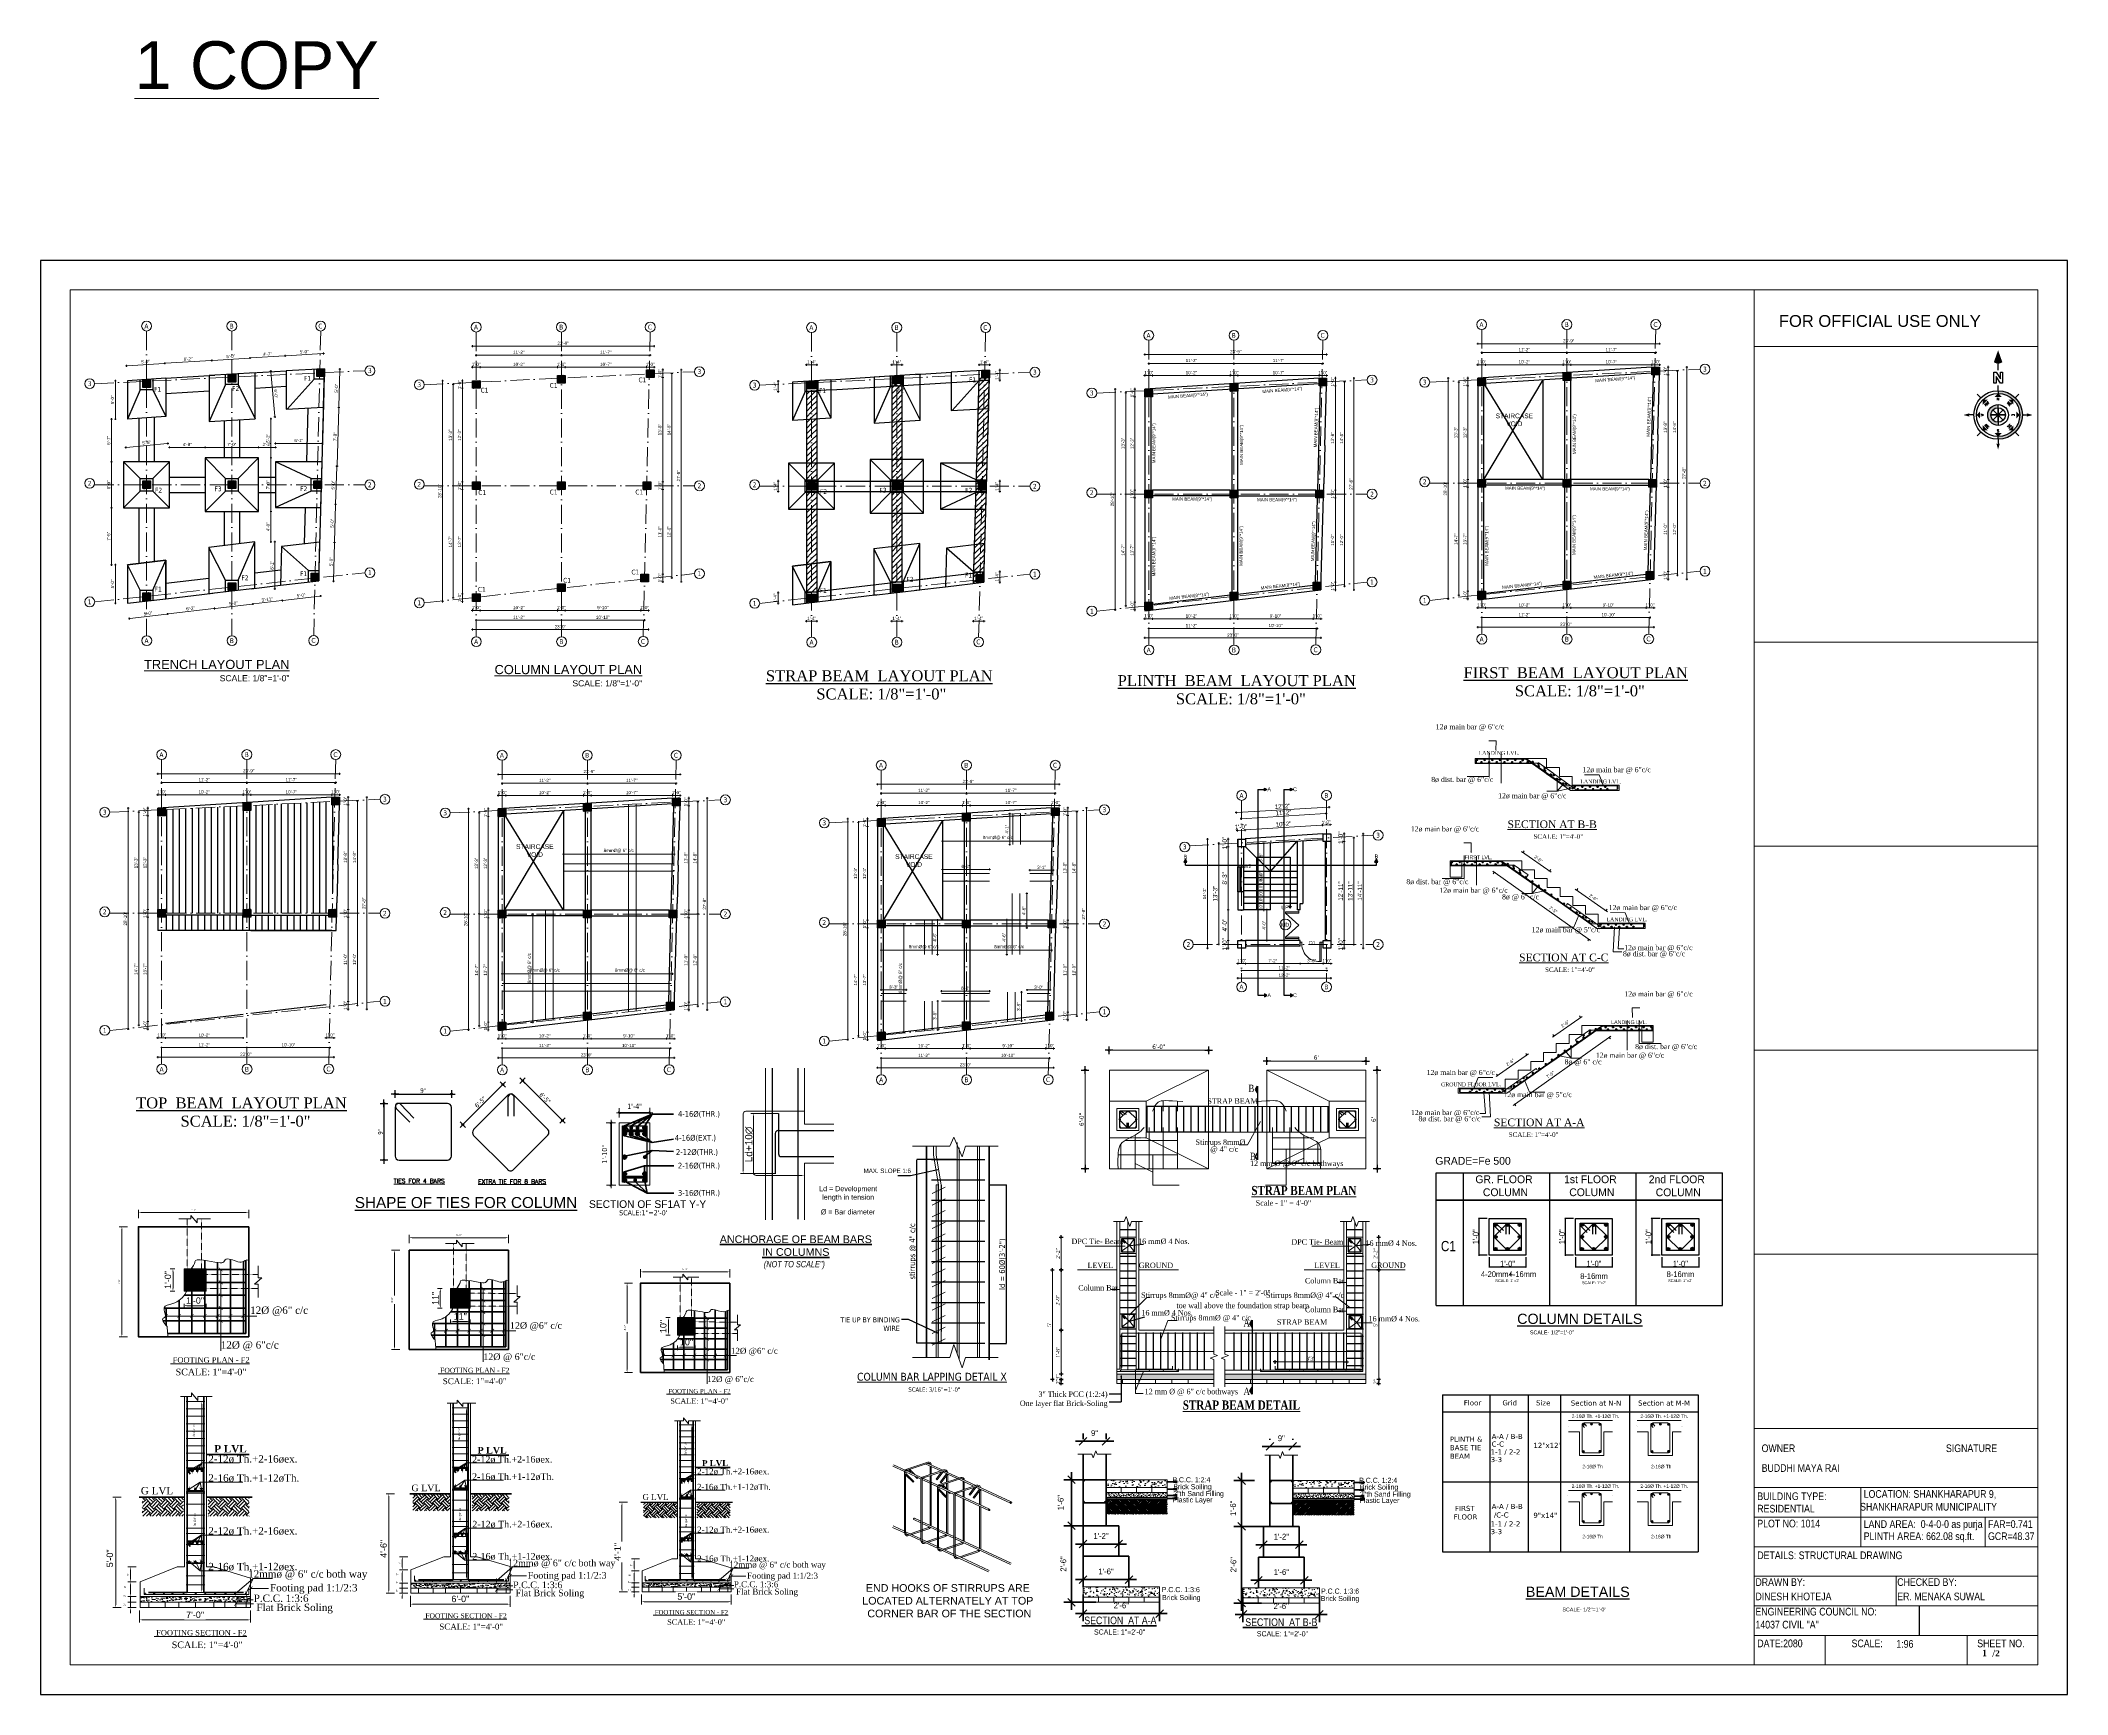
# Model space of a CAD drawing. Header units: inches. Extents: x 10143 to 23587, y -150 to 2442.
# Drawn here: x 10143 to 13320, y -150 to 2442 of the extents above; entities that cross this region are included whole.
import ezdxf
from ezdxf.enums import TextEntityAlignment as Align

# ---------------------------------------------------------------- set-up
doc = ezdxf.new("R2010")
doc.units = ezdxf.units.IN
doc.header["$LTSCALE"] = 0.5
doc.header["$MEASUREMENT"] = 0
doc.header["$PDMODE"] = 66
for name, pattern in [('ACAD_ISO10W100', [18, 12, -3, 0, -3]), ('DASHDOTX2', [50.8, 25.4, -12.7, 0, -12.7]), ('DASHED2', [0.375, 0.25, -0.125]), ('HIDDEN', [0.375, 0.25, -0.125])]:
    doc.linetypes.add(name, pattern=pattern)
for name, color, linetype, lineweight in [('0.13', 2, 'Continuous', 13), ('BAR', 5, 'Continuous', 40), ('BEAM LINE', 4, 'Continuous', 9), ('CEN_LINE', 131, 'DASHDOTX2', 13), ('COLUMN', 8, 'Continuous', 50), ('DIM', 180, 'Continuous', 5), ('DIM_LINE', 165, 'Continuous', 15), ('Dimensions', 62, 'Continuous', 13), ('dimentions', 5, 'Continuous', 13), ('dimline', 3, 'Continuous', 15), ('DIMSTR', 5, 'Continuous', 13), ('dotted', 131, 'HIDDEN', 13), ('DW TEXT', 92, 'Continuous', 15), ('ELE1', 3, 'Continuous', 9), ('ELEVATION', 85, 'Continuous', 9), ('HACTH', 8, 'Continuous', 5), ('hatch', 9, 'Continuous', 0), ('rebAar', 3, 'Continuous', 20), ('rebar', 140, 'Continuous', 13), ('REN', 242, 'Continuous', 30), ('REN-1', 212, 'Continuous', 30), ('ST-REINFOR', 201, 'Continuous', 40), ('stair', 132, 'Continuous', 13), ('STIRRUPS', 14, 'Continuous', 18), ('TEX', 210, 'Continuous', 25), ('TEXT', 220, 'Continuous', 9), ('Text 0.200', 122, 'Continuous', 20), ('texts', 152, 'Continuous', 35), ('Toilet', 7, 'Continuous', 25), ('TRENCH', 1, 'Continuous', 35), ('wall', 20, 'Continuous', 40), ('WALL ELV', 20, 'Continuous', 20), ('WALL SEC', 2, 'Continuous', 35)]:
    doc.layers.add(name, color=color, linetype=linetype, lineweight=lineweight)
for name, color, linetype in [('A-Wall', 7, 'Continuous'), ('DIMENSION', 5, 'Continuous'), ('floorhatch', 43, 'Continuous'), ('OUTLINE', 116, 'Continuous'), ('REBARS', 5, 'Continuous'), ('RIVER', 140, 'Continuous'), ('STIRRUP', 10, 'Continuous')]:
    doc.layers.add(name, color=color, linetype=linetype)
doc.styles.add('1.8', font='times.ttf', dxfattribs={"width": 0.8, "height": 6})
doc.styles.add('1.8 str', font='times.ttf', dxfattribs={"width": 0.8, "height": 6})
doc.styles.add('7 INCH', font='tahoma.ttf', dxfattribs={"height": 7})
doc.styles.add('arial', font='arial.ttf')
doc.styles.add('bimal', font='arial.ttf')
doc.styles.add('Capt 1', font='arial.ttf', dxfattribs={"height": 12})
doc.styles.add('CEN', font='GOTHIC.TTF')
doc.styles.add('DIM', font='tahoma.ttf')
doc.styles.add('dim_20', font='ARIALN.TTF')
doc.styles.add('Labels', font='arial.ttf', dxfattribs={"height": 8})
doc.styles.add('NIR', font='COPRGTL.TTF')
doc.styles.add('ordinary', font='ARIALN.TTF')
doc.styles.add('Romans', font='romans.shx')
doc.styles.add('S-111', font='tahoma.ttf', dxfattribs={"height": 8})
doc.styles.get("Standard").update_dxf_attribs({"font": 'arial.ttf'})
doc.styles.add('style1', font='arial.ttf', dxfattribs={"height": 7})
doc.styles.add('TAHOMA', font='tahoma.ttf', dxfattribs={"height": 9})
doc.styles.add('technical', font='technic_.ttf', dxfattribs={"height": 6.5})
doc.styles.add('Text', font='GOTHIC.TTF', dxfattribs={"height": 6})
doc.styles.add('Times', font='times.ttf')
doc.styles.add('TIMES 48', font='times.ttf', dxfattribs={"height": 4})
doc.styles.add('Timies1', font='times.ttf')
doc.styles.add('TITLE', font='romans.shx', dxfattribs={"width": 0.8, "height": 0.2})
doc.dimstyles.new('1.4', dxfattribs={"dimscale": 0, "dimtxt": 6, "dimasz": 0.5, "dimexe": 2, "dimexo": 9, "dimgap": 2, "dimtad": 1, "dimdec": 0, "dimlfac": 0.5, "dimzin": 3, "dimdsep": 46, "dimlunit": 4, "dimtxsty": '1.8', "dimblk": 'DIM', "dimcen": 3, "dimdle": 3, "dimse1": 1, "dimse2": 1, "dimclrd": 256, "dimclre": 256, "dimclrt": 7, "dimadec": 1, "dimazin": 2, "dimtfac": 1, "dimtdec": 0, "dimtix": 1, "dimtofl": 0, "dimtmove": 2, "dimatfit": 3, "dimldrblk": 'ARW', "dimfxl": 2, "dimfrac": 2, "dimtolj": 2, "dimtzin": 0, "dimarcsym": 0})
doc.dimstyles.new('1_96', dxfattribs={"dimtxt": 5, "dimasz": 3, "dimexe": 3, "dimexo": 3, "dimgap": 3, "dimtad": 1, "dimdec": 0, "dimzin": 0, "dimdsep": 46, "dimlunit": 4, "dimtxsty": 'bimal', "dimblk": 'ARCHTICK', "dimcen": 2, "dimdle": 3, "dimclrd": 3, "dimclre": 1, "dimclrt": 4, "dimadec": 0, "dimazin": 0, "dimtfac": 1, "dimtdec": 0, "dimtix": 1, "dimtofl": 0, "dimtmove": 0, "dimatfit": 3, "dimldrblk": 'ARCHTICK', "dimfxl": 1, "dimtolj": 1, "dimtzin": 0, "dimlwd": 0, "dimlwe": 9, "dimarcsym": 0})
doc.dimstyles.new('7 INCH', dxfattribs={"dimscale": 0, "dimtxt": 7, "dimasz": 1, "dimexe": 2, "dimexo": 9, "dimgap": 2, "dimtad": 1, "dimdec": 0, "dimzin": 3, "dimdsep": 46, "dimlunit": 4, "dimtxsty": '7 INCH', "dimblk": 'DIM', "dimcen": 3, "dimdle": 3, "dimse1": 1, "dimse2": 1, "dimclrd": 256, "dimclre": 256, "dimclrt": 7, "dimadec": 1, "dimazin": 2, "dimtfac": 1, "dimtdec": 0, "dimtix": 1, "dimtofl": 0, "dimtmove": 2, "dimatfit": 3, "dimldrblk": 'ARW', "dimfxl": 2, "dimfrac": 2, "dimtolj": 2, "dimtzin": 0, "dimarcsym": 0})
doc.dimstyles.new('ARROW', dxfattribs={"dimscale": 96, "dimtxt": 9, "dimasz": 0.125, "dimexe": 0.078125, "dimexo": 0.09375, "dimgap": 0.03125, "dimtad": 1, "dimdec": 0, "dimzin": 3, "dimdsep": 46, "dimlunit": 4, "dimtxsty": 'TAHOMA', "dimcen": 0.09375, "dimclrd": 256, "dimclre": 256, "dimclrt": 256, "dimadec": 0, "dimazin": 0, "dimtfac": 1, "dimtdec": 0, "dimtmove": 0, "dimatfit": 3, "dimfxl": 1, "dimfrac": 2, "dimtolj": 1, "dimtzin": 0, "dimarcsym": 0})
doc.dimstyles.new('Copy of Standard', dxfattribs={"dimtxt": 5, "dimasz": 3, "dimexe": 3, "dimexo": 9, "dimgap": 3, "dimtad": 1, "dimtoh": 1, "dimdec": 0, "dimzin": 0, "dimdsep": 46, "dimlunit": 4, "dimtxsty": 'Standard', "dimblk": 'ARCHTICK', "dimcen": 0.09, "dimdle": 3, "dimclrd": 256, "dimclre": 256, "dimclrt": 256, "dimadec": 0, "dimazin": 0, "dimtfac": 1, "dimtdec": 0, "dimtofl": 0, "dimtmove": 0, "dimatfit": 2, "dimldrblk": 'ARCHTICK', "dimfxl": 3, "dimfxlon": 1, "dimtolj": 1, "dimtzin": 0, "dimlwd": -1, "dimlwe": -1, "dimarcsym": 0})
doc.dimstyles.new('nir', dxfattribs={"dimtxt": 9, "dimasz": 3, "dimexe": 3, "dimexo": 6, "dimgap": 2, "dimtad": 3, "dimdec": 0, "dimzin": 3, "dimlunit": 4, "dimtxsty": 'NIR', "dimblk": 'OBLIQUE', "dimcen": 2.5, "dimdle": 3, "dimclrt": 3, "dimadec": 0, "dimazin": 0, "dimtfac": 1, "dimtdec": 0, "dimtmove": 2, "dimatfit": 3, "dimfxl": 1, "dimarcsym": 0})
doc.dimstyles.new('nir 48', dxfattribs={"dimscale": 0.5, "dimtxt": 7, "dimasz": 3, "dimexe": 3, "dimexo": 3, "dimgap": 2, "dimtad": 1, "dimdec": 0, "dimzin": 3, "dimlunit": 4, "dimtxsty": 'arial', "dimcen": 2.5, "dimdle": 3, "dimclrt": 3, "dimadec": 0, "dimazin": 0, "dimtfac": 1, "dimtdec": 0, "dimtmove": 2, "dimatfit": 3, "dimfxl": 1, "dimarcsym": 0})
doc.dimstyles.new('nir 96', dxfattribs={"dimscale": 4, "dimtxt": 1.75, "dimasz": 1, "dimexe": 1, "dimexo": 2, "dimgap": 0.5, "dimtad": 1, "dimdec": 0, "dimzin": 3, "dimlunit": 4, "dimtxsty": 'ordinary', "dimblk": 'DOT', "dimcen": 2.5, "dimdle": 3, "dimclrt": 3, "dimadec": 0, "dimazin": 0, "dimtfac": 1, "dimtdec": 0, "dimtix": 1, "dimtmove": 2, "dimatfit": 3, "dimfxl": 3, "dimfxlon": 1, "dimarcsym": 0})
doc.dimstyles.new('nir24', dxfattribs={"dimscale": 0.25, "dimtxt": 9, "dimasz": 3, "dimexe": 3, "dimexo": 12, "dimgap": 2, "dimtad": 1, "dimdec": 0, "dimzin": 3, "dimlunit": 4, "dimtxsty": 'ordinary', "dimblk": 'OBLIQUE', "dimcen": 2.5, "dimdle": 3, "dimclrt": 3, "dimadec": 0, "dimazin": 0, "dimtfac": 1, "dimtdec": 0, "dimtmove": 2, "dimatfit": 3, "dimfxl": 1, "dimarcsym": 0})
doc.dimstyles.new("S-2'", dxfattribs={"dimscale": 96, "dimtxt": 9, "dimasz": 0.003, "dimexe": 0.09375, "dimexo": 0.09375, "dimgap": 0.0625, "dimtad": 1, "dimdec": 0, "dimlfac": 0.25, "dimzin": 3, "dimdsep": 46, "dimlunit": 3, "dimtxsty": 'S-111', "dimblk": 'S', "dimcen": 0.09375, "dimdle": 0.09375, "dimse1": 1, "dimse2": 1, "dimadec": 0, "dimazin": 1, "dimtfac": 1, "dimtdec": 0, "dimtix": 1, "dimtmove": 0, "dimatfit": 3, "dimldrblk": 'DOTSMALL', "dimfxl": 1, "dimtolj": 1, "dimtzin": 1, "dimarcsym": 0})
doc.dimstyles.new('S8', dxfattribs={"dimtxt": 5, "dimasz": 1, "dimexe": 6, "dimexo": 18, "dimgap": 1.9375, "dimtad": 1, "dimdec": 0, "dimzin": 3, "dimdsep": 46, "dimlunit": 4, "dimtxsty": 'Standard', "dimblk": 'dot 2', "dimcen": 12, "dimse1": 1, "dimse2": 1, "dimclrd": 1, "dimclre": 1, "dimclrt": 256, "dimadec": 0, "dimazin": 0, "dimtfac": 0.75, "dimtdec": 0, "dimtix": 1, "dimtmove": 1, "dimatfit": 3, "dimldrblk": 'DOT', "dimfxl": 1, "dimtolj": 1, "dimtzin": 0, "dimlwd": 9, "dimlwe": 9, "dimarcsym": 0})
doc.dimstyles.get("Standard").update_dxf_attribs({"dimtxt": 0.18, "dimasz": 0.18, "dimexe": 0.18, "dimexo": 0.0625, "dimgap": 0.09, "dimtad": 0, "dimtih": 1, "dimtoh": 1, "dimdec": 4, "dimzin": 0, "dimdsep": 46, "dimtxsty": 'Standard', "dimcen": 0.09, "dimadec": 0, "dimazin": 0, "dimtfac": 1, "dimtdec": 4, "dimtofl": 0, "dimtmove": 0, "dimatfit": 3, "dimfxl": 1, "dimtolj": 1, "dimtzin": 0, "dimarcsym": 0})
pattern_1 = [(135, (10561.77847, -1821.88849), (-0.0883883476, -0.0883883476), [])]
pattern_2 = [(135, (11078.40827, -1823.4322), (-0.0883883476, -0.0883883476), [])]
pattern_3 = [(135, (12132.83037, -1836.47353), (-0.0883883476, -0.0883883476), [])]
pattern_4 = [(135, (11604.24162, -1824.19107), (-0.0883883476, -0.0883883476), [])]
pattern_5 = [(45, (-282.14, 2954.24), (-26.5165, 26.5165), [])]
pattern_6 = [(45, (-282.1386, 2954.241), (-4.4194174, 4.4194174), [])]
pattern_7 = [(135, (12654.73032, -1819.48267), (-0.0883883476, -0.0883883476), [])]
pattern_8 = [(90, (-2919.386, 2284.844), (-10, 2e-15), [])]
pattern_9 = [(135, (11119.12484, -2494.64467), (-0.0883883476, -0.0883883476), [])]
pattern_10 = [(135, (11713.42031, -2510.24424), (-0.0883883476, -0.0883883476), [])]
pattern_11 = [(90, (-4e-12, -118.67), (-10, 2e-15), [])]

# ---------------------------------------------------------------- blocks, each defined once
blk = doc.blocks.new('S')
at = {"layer": 'DIM'}
h = blk.add_hatch(color=256, dxfattribs=at)
edge = h.paths.add_edge_path()
edge.add_ellipse((0, 0), major_axis=(4.68, -4.68), ratio=0.170738, start_angle=0, end_angle=360, ccw=False)
for p, q in [((-11, 0), (15, 0)), ((0, 27), (0, -24))]:
    blk.add_line(p, q, dxfattribs=at)
at = {"layer": 'DIM', "extrusion": (0, 0, -1)}
blk.add_ellipse((0, 0), major_axis=(4.68, -4.68), ratio=0.170738, dxfattribs=at)
blk = doc.blocks.new('*D936')
at = {"layer": 'Defpoints', "color": 0, "transparency": 16777216}
for p in [(137119.3, -31575.6), (137071.3, -31591.3), (137119.3, -31591.3)]:
    blk.add_point(p, dxfattribs=at)
at = {"layer": 'DIMENSION', "color": 0, "lineweight": -2, "transparency": 16777216}
blk.add_line((137071.6, -31575.6), (137119, -31575.6), dxfattribs=at)
at = {"layer": 'DIMENSION', "color": 0, "lineweight": -2, "transparency": 16777216, "xscale": 0.288, "yscale": 0.288, "zscale": 0.288, "rotation": 180}
blk.add_blockref('S', (137071.3, -31575.6), dxfattribs=at)
at = {"layer": 'DIMENSION', "color": 0, "lineweight": -2, "transparency": 16777216, "xscale": 0.288, "yscale": 0.288, "zscale": 0.288}
blk.add_blockref('S', (137119.3, -31575.6), dxfattribs=at)
at = {"layer": 'DIMENSION', "color": 0, "transparency": 16777216, "insert": (137095.3, -31565.6), "char_height": 8, "attachment_point": 5, "style": 'S-111'}
blk.add_mtext('\\A1;1\'-4"', dxfattribs=at)
blk = doc.blocks.new('_DOTSMALL')
at = {"color": 0, "linetype": 'ByBlock', "const_width": 0.5}
blk.add_lwpolyline([(-0.0625, 0, 1), (0.0625, 0, 1)], format="xyb", close=True, dxfattribs=at)
blk = doc.blocks.new('*D935')
at = {"layer": 'Defpoints', "color": 0, "transparency": 16777216}
for p in [(137071.3, -31591.3), (137058.3, -31689.4), (137071.3, -31689.4)]:
    blk.add_point(p, dxfattribs=at)
at = {"layer": 'dimentions', "color": 0, "lineweight": -2, "transparency": 16777216}
blk.add_line((137058.3, -31591.6), (137058.3, -31689.1), dxfattribs=at)
at = {"layer": 'dimentions', "color": 0, "lineweight": -2, "transparency": 16777216, "xscale": 0.288, "yscale": 0.288, "zscale": 0.288}
for p, rotation in [((137058.3, -31591.3), 90), ((137058.3, -31689.4), 270)]:
    blk.add_blockref('S', p, dxfattribs=dict(at, rotation=rotation))
at = {"layer": 'dimentions', "color": 0, "transparency": 16777216, "insert": (137048.2, -31640.4), "char_height": 8, "attachment_point": 5, "rotation": 90, "style": 'S-111'}
blk.add_mtext("\\A1;1'-10''", dxfattribs=at)
blk = doc.blocks.new('JMJ')
at = {"layer": 'Defpoints', "color": 0, "linetype": 'ByBlock'}
blk.add_point((43468.6, -5503.2), dxfattribs=at)
at = {"layer": 'OUTLINE', "lineweight": 18, "ltscale": 0.1}
for p, q in [((43448.2, -5432.4), (43448.2, -5670.1)), ((43509.1, -5432.4), (43509.1, -5520.2)), ((43509.1, -5520.2), (43555.4, -5520.2)), ((43509.1, -5581.1), (43509.1, -5670.1)), ((43509.1, -5581.1), (43555.4, -5581.1))]:
    blk.add_line(p, q, dxfattribs=at)
at = {"layer": 'OUTLINE', "lineweight": 18}
for p, q in [((43468.6, -5503.2), (43425, -5503.2)), ((43463.5, -5597.2), (43408.9, -5597.2))]:
    blk.add_line(p, q, dxfattribs=at)
at = {"layer": 'OUTLINE', "color": 0, "lineweight": 18}
blk.add_lwpolyline([(43509.1, -5499.9), (43417.3, -5499.9, 0.414214), (43413.1, -5504.1), (43413.1, -5593)], format="xyb", dxfattribs=at)
at = {"layer": 'OUTLINE', "lineweight": 18}
blk.add_lwpolyline([(43504.9, -5600.5), (43433.4, -5600.5, -0.414214), (43429.2, -5596.3), (43429.2, -5507.4)], format="xyb", dxfattribs=at)
at = {"layer": 'OUTLINE', "color": 0}
for points in [[(43428.5, -5507.4), (43429.9, -5507.4), (43429.2, -5503.2)], [(43504.9, -5500.6), (43509.1, -5499.9), (43504.9, -5499.2)]]:
    blk.add_solid(points, dxfattribs=at)
at = {"layer": 'OUTLINE', "lineweight": 18}
for points in [[(43412.4, -5593), (43413.8, -5593), (43413.1, -5597.2)], [(43504.9, -5599.8), (43509.1, -5600.5), (43504.9, -5601.2)]]:
    blk.add_solid(points, dxfattribs=at)
at = {"layer": 'REBARS'}
for p, q in [((43458.4, -5432.4), (43458.4, -5670.1)), ((43499, -5432.4), (43499, -5668.8)), ((43468.6, -5503.2), (43468.6, -5566.7)), ((43463.5, -5534.5), (43463.5, -5598.1)), ((43467.7, -5530.3), (43555.4, -5530.3)), ((43472.8, -5570.9), (43555.4, -5570.9))]:
    blk.add_line(p, q, dxfattribs=at)
for centre, start, end in [((43467.7, -5534.5), 90, 180), ((43472.8, -5566.7), 180, 270)]:
    blk.add_arc(centre, 4.2, start, end, dxfattribs=at)
at = {"layer": 'texts', "color": 254, "ltscale": 0.1, "insert": (43422.2, -5551.8), "char_height": 11.2, "width": 160.53, "attachment_point": 5, "rotation": 90, "style": 'Labels'}
blk.add_mtext('\\A1;Ld+10∅', dxfattribs=at)
at = {"layer": 'texts', "color": 254, "ltscale": 0.1, "char_height": 8, "width": 114.664, "attachment_point": 5, "style": 'Labels'}
for s, insert in [('Ld = Development length in tension', (43577.8, -5629.1)), ('%%C = Bar diameter', (43577.5, -5657.8))]:
    blk.add_mtext(s, dxfattribs=dict(at, insert=insert))
at = {"layer": 'texts', "ltscale": 0.1, "insert": (43493.4, -5721), "char_height": 12, "width": 389.79, "attachment_point": 5, "style": 'Capt 1'}
blk.add_mtext('{\\L ANCHORAGE OF BEAM BARS\\P IN COLUMNS \\P\\fArial Narrow|b0|i1|c0|p34;\\H0.8333x;\\l(NOT TO SCALE")}', dxfattribs=at)
blk = doc.blocks.new('dot1')
at = {"layer": 'hatch'}
h = blk.add_hatch(color=256, dxfattribs=at)
edge = h.paths.add_edge_path()
edge.add_arc((0, 0), 1, 0, 360)
for p, q in [((3, 0), (-3, 0)), ((0, 3), (0, -3))]:
    blk.add_line(p, q, dxfattribs=at)
blk.add_circle((0, 0), 1, dxfattribs=at)
blk = doc.blocks.new('dot 2')
at = {"layer": 'hatch', "xscale": 0.5, "yscale": 0.5, "zscale": 0.5}
blk.add_blockref('dot1', (0, 0), dxfattribs=at)
blk = doc.blocks.new('*D983')
at = {"layer": 'Defpoints', "color": 0, "transparency": 16777216}
for p in [(10278.9, 1908.9), (10337.5, 1936.1), (10338.9, 1912.7)]:
    blk.add_point(p, dxfattribs=at)
at = {"layer": 'Toilet', "color": 1, "lineweight": 9, "transparency": 16777216}
blk.add_line((10278.5, 1932.4), (10336.5, 1936), dxfattribs=at)
for p, rotation in [((10277.5, 1932.3), 183.5758276059275), ((10337.5, 1936.1), 3.575827605927581)]:
    blk.add_blockref('dot 2', p, dxfattribs=dict(at, rotation=rotation))
at = {"layer": 'Toilet', "transparency": 16777216, "insert": (10307.2, 1938.7), "char_height": 5, "attachment_point": 5, "rotation": 3.5758}
blk.add_mtext('\\A1;5\'-0"', dxfattribs=at)
blk = doc.blocks.new('_Dot')
at = {"color": 0, "linetype": 'ByBlock', "lineweight": -2}
blk.add_line((-0.5, 0), (-1, 0), dxfattribs=at)
at = {"color": 0, "linetype": 'ByBlock', "const_width": 0.5}
blk.add_lwpolyline([(-0.25, 0, 1), (0.25, 0, 1)], format="xyb", close=True, dxfattribs=at)
blk = doc.blocks.new('*D984')
at = {"layer": 'Defpoints', "color": 0, "transparency": 16777216}
for p in [(10411.1, 1940.7), (10338.9, 1912.7), (10412.6, 1917.3)]:
    blk.add_point(p, dxfattribs=at)
at = {"layer": 'Toilet', "color": 1, "lineweight": 9, "transparency": 16777216}
blk.add_line((10338.5, 1936.1), (10410.1, 1940.6), dxfattribs=at)
for p, rotation in [((10411.1, 1940.7), 3.575827605922174), ((10337.5, 1936.1), 183.5758276059222)]:
    blk.add_blockref('dot 2', p, dxfattribs=dict(at, rotation=rotation))
at = {"layer": 'Toilet', "transparency": 16777216, "insert": (10374, 1942.9), "char_height": 5, "attachment_point": 5, "rotation": 3.5758}
blk.add_mtext('\\A1;6\'-2"', dxfattribs=at)
blk = doc.blocks.new('*D985')
at = {"layer": 'Defpoints', "color": 0, "transparency": 16777216}
for p in [(10471.1, 1944.4), (10412.6, 1917.3), (10472.6, 1921)]:
    blk.add_point(p, dxfattribs=at)
at = {"layer": 'Toilet', "color": 1, "lineweight": 9, "transparency": 16777216}
blk.add_line((10412.1, 1940.7), (10470.1, 1944.4), dxfattribs=at)
for p, rotation in [((10411.1, 1940.7), 183.5758276059222), ((10471.1, 1944.4), 3.575827605922174)]:
    blk.add_blockref('dot 2', p, dxfattribs=dict(at, rotation=rotation))
at = {"layer": 'Toilet', "transparency": 16777216, "insert": (10440.8, 1947), "char_height": 5, "attachment_point": 5, "rotation": 3.5758}
blk.add_mtext('\\A1;5\'-0"', dxfattribs=at)
blk = doc.blocks.new('*D986')
at = {"layer": 'Defpoints', "color": 0, "transparency": 16777216}
for p in [(10526.3, 1947.9), (10472.6, 1921), (10527.8, 1924.5)]:
    blk.add_point(p, dxfattribs=at)
at = {"layer": 'Toilet', "color": 1, "lineweight": 9, "transparency": 16777216}
blk.add_line((10472.1, 1944.5), (10525.3, 1947.8), dxfattribs=at)
for p, rotation in [((10471.1, 1944.4), 183.5758276059222), ((10526.3, 1947.9), 3.575827605922174)]:
    blk.add_blockref('dot 2', p, dxfattribs=dict(at, rotation=rotation))
at = {"layer": 'Toilet', "transparency": 16777216, "insert": (10498.4, 1950.6), "char_height": 5, "attachment_point": 5, "rotation": 3.5758}
blk.add_mtext('\\A1;4\'-7"', dxfattribs=at)
blk = doc.blocks.new('*D987')
at = {"layer": 'Defpoints', "color": 0, "transparency": 16777216}
for p in [(10586.3, 1951.6), (10527.8, 1924.5), (10587.8, 1927.5)]:
    blk.add_point(p, dxfattribs=at)
at = {"layer": 'Toilet', "color": 1, "lineweight": 9, "transparency": 16777216}
blk.add_line((10527.3, 1947.9), (10585.3, 1951.6), dxfattribs=at)
for p, rotation in [((10526.3, 1947.9), 183.5758276059222), ((10586.3, 1951.6), 3.575827605922174)]:
    blk.add_blockref('dot 2', p, dxfattribs=dict(at, rotation=rotation))
at = {"layer": 'Toilet', "transparency": 16777216, "insert": (10556, 1954.2), "char_height": 5, "attachment_point": 5, "rotation": 3.5758}
blk.add_mtext('\\A1;5\'-0"', dxfattribs=at)
blk = doc.blocks.new('*D988')
at = {"layer": 'Defpoints', "color": 0, "transparency": 16777216}
for p in [(10278.9, 1908.9), (10259.9, 1848.8), (10278.9, 1848.8)]:
    blk.add_point(p, dxfattribs=at)
at = {"layer": 'Toilet', "color": 1, "lineweight": 9, "transparency": 16777216}
blk.add_line((10259.9, 1907.9), (10259.9, 1849.8), dxfattribs=at)
for p, rotation in [((10259.9, 1908.9), 90), ((10259.9, 1848.8), 270)]:
    blk.add_blockref('dot 2', p, dxfattribs=dict(at, rotation=rotation))
at = {"layer": 'Toilet', "transparency": 16777216, "insert": (10255.4, 1878.9), "char_height": 5, "attachment_point": 5, "rotation": 90}
blk.add_mtext('\\A1;5\'-0"', dxfattribs=at)
blk = doc.blocks.new('*D989')
at = {"layer": 'Defpoints', "color": 0, "transparency": 16777216}
for p in [(10278.9, 1848.8), (10253.9, 1781.7), (10272.9, 1781.7)]:
    blk.add_point(p, dxfattribs=at)
at = {"layer": 'Toilet', "color": 1, "lineweight": 9, "transparency": 16777216}
blk.add_line((10253.9, 1847.8), (10253.9, 1782.7), dxfattribs=at)
for p, rotation in [((10253.9, 1848.8), 90), ((10253.9, 1781.7), 270)]:
    blk.add_blockref('dot 2', p, dxfattribs=dict(at, rotation=rotation))
at = {"layer": 'Toilet', "transparency": 16777216, "insert": (10249.4, 1815.3), "char_height": 5, "attachment_point": 5, "rotation": 90}
blk.add_mtext('\\A1;5\'-7"', dxfattribs=at)
blk = doc.blocks.new('*D990')
at = {"layer": 'Defpoints', "color": 0, "transparency": 16777216}
for p in [(10272.9, 1781.7), (10253.9, 1709.7), (10272.9, 1709.7)]:
    blk.add_point(p, dxfattribs=at)
at = {"layer": 'Toilet', "color": 1, "lineweight": 9, "transparency": 16777216}
blk.add_line((10253.9, 1780.7), (10253.9, 1710.7), dxfattribs=at)
for p, rotation in [((10253.9, 1781.7), 90), ((10253.9, 1709.7), 270)]:
    blk.add_blockref('dot 2', p, dxfattribs=dict(at, rotation=rotation))
at = {"layer": 'Toilet', "transparency": 16777216, "insert": (10249.4, 1745.7), "char_height": 5, "attachment_point": 5, "rotation": 90}
blk.add_mtext('\\A1;6\'-0"', dxfattribs=at)
blk = doc.blocks.new('*D991')
at = {"layer": 'Defpoints', "color": 0, "transparency": 16777216}
for p in [(10272.9, 1709.7), (10253.9, 1620.4), (10278.9, 1620.4)]:
    blk.add_point(p, dxfattribs=at)
at = {"layer": 'Toilet', "color": 1, "lineweight": 9, "transparency": 16777216}
blk.add_line((10253.9, 1708.7), (10253.9, 1621.4), dxfattribs=at)
for p, rotation in [((10253.9, 1709.7), 90), ((10253.9, 1620.4), 270)]:
    blk.add_blockref('dot 2', p, dxfattribs=dict(at, rotation=rotation))
at = {"layer": 'Toilet', "transparency": 16777216, "insert": (10249.4, 1665.1), "char_height": 5, "attachment_point": 5, "rotation": 90}
blk.add_mtext('\\A1;7\'-5"', dxfattribs=at)
blk = doc.blocks.new('*D992')
at = {"layer": 'Defpoints', "color": 0, "transparency": 16777216}
for p in [(10278.9, 1620.4), (10259.9, 1560), (10278.9, 1560)]:
    blk.add_point(p, dxfattribs=at)
at = {"layer": 'Toilet', "color": 1, "lineweight": 9, "transparency": 16777216}
blk.add_line((10259.9, 1619.4), (10259.9, 1561), dxfattribs=at)
for p, rotation in [((10259.9, 1620.4), 90), ((10259.9, 1560), 270)]:
    blk.add_blockref('dot 2', p, dxfattribs=dict(at, rotation=rotation))
at = {"layer": 'Toilet', "transparency": 16777216, "insert": (10255.4, 1590.2), "char_height": 5, "attachment_point": 5, "rotation": 90}
blk.add_mtext('\\A1;5\'-0"', dxfattribs=at)
blk = doc.blocks.new('*D993')
at = {"layer": 'Defpoints', "color": 0, "transparency": 16777216}
for p in [(10278.9, 1560), (10338.9, 1567.1), (10341.8, 1543.1)]:
    blk.add_point(p, dxfattribs=at)
at = {"layer": 'Toilet', "color": 1, "lineweight": 9, "transparency": 16777216}
blk.add_line((10282.8, 1536.1), (10340.8, 1543), dxfattribs=at)
for p, rotation in [((10281.8, 1536), 186.7273510482266), ((10341.8, 1543.1), 6.727351048226646)]:
    blk.add_blockref('dot 2', p, dxfattribs=dict(at, rotation=rotation))
at = {"layer": 'Toilet', "transparency": 16777216, "insert": (10311.2, 1544), "char_height": 5, "attachment_point": 5, "rotation": 6.7274}
blk.add_mtext('\\A1;5\'-0"', dxfattribs=at)
blk = doc.blocks.new('*D994')
at = {"layer": 'Defpoints', "color": 0, "transparency": 16777216}
for p in [(10338.9, 1567.1), (10412.6, 1575.8), (10415.4, 1551.8)]:
    blk.add_point(p, dxfattribs=at)
at = {"layer": 'Toilet', "color": 1, "lineweight": 9, "transparency": 16777216}
blk.add_line((10342.8, 1543.2), (10414.4, 1551.6), dxfattribs=at)
for p, rotation in [((10341.8, 1543.1), 186.7273510482379), ((10415.4, 1551.8), 6.727351048237944)]:
    blk.add_blockref('dot 2', p, dxfattribs=dict(at, rotation=rotation))
at = {"layer": 'Toilet', "transparency": 16777216, "insert": (10378, 1551.9), "char_height": 5, "attachment_point": 5, "rotation": 6.7274}
blk.add_mtext('\\A1;6\'-2"', dxfattribs=at)
blk = doc.blocks.new('*D995')
at = {"layer": 'Defpoints', "color": 0, "transparency": 16777216}
for p in [(10412.6, 1575.8), (10472.6, 1582.8), (10475.4, 1558.8)]:
    blk.add_point(p, dxfattribs=at)
at = {"layer": 'Toilet', "color": 1, "lineweight": 9, "transparency": 16777216}
blk.add_line((10416.4, 1551.9), (10474.4, 1558.7), dxfattribs=at)
for p, rotation in [((10475.4, 1558.8), 6.727351048237944), ((10415.4, 1551.8), 186.7273510482379)]:
    blk.add_blockref('dot 2', p, dxfattribs=dict(at, rotation=rotation))
at = {"layer": 'Toilet', "transparency": 16777216, "insert": (10444.9, 1559.8), "char_height": 5, "attachment_point": 5, "rotation": 6.7274}
blk.add_mtext('\\A1;5\'-0"', dxfattribs=at)
blk = doc.blocks.new('*D996')
at = {"layer": 'Defpoints', "color": 0, "transparency": 16777216}
for p in [(10472.6, 1582.8), (10518.8, 1588.3), (10521.7, 1564.3)]:
    blk.add_point(p, dxfattribs=at)
at = {"layer": 'Toilet', "color": 1, "lineweight": 9, "transparency": 16777216}
blk.add_line((10476.4, 1558.9), (10520.7, 1564.2), dxfattribs=at)
for p, rotation in [((10475.4, 1558.8), 186.7273510482379), ((10521.7, 1564.3), 6.727351048237944)]:
    blk.add_blockref('dot 2', p, dxfattribs=dict(at, rotation=rotation))
at = {"layer": 'Toilet', "transparency": 16777216, "insert": (10498, 1566), "char_height": 5, "attachment_point": 5, "rotation": 6.7274}
blk.add_mtext('\\A1;3\'-11"', dxfattribs=at)
blk = doc.blocks.new('*D997')
at = {"layer": 'Defpoints', "color": 0, "transparency": 16777216}
for p in [(10578.8, 1595.4), (10518.8, 1588.3), (10581.7, 1571.4)]:
    blk.add_point(p, dxfattribs=at)
at = {"layer": 'Toilet', "color": 1, "lineweight": 9, "transparency": 16777216}
blk.add_line((10522.7, 1564.4), (10580.7, 1571.3), dxfattribs=at)
for p, rotation in [((10521.7, 1564.3), 186.7273510482379), ((10581.7, 1571.4), 6.727351048237944)]:
    blk.add_blockref('dot 2', p, dxfattribs=dict(at, rotation=rotation))
at = {"layer": 'Toilet', "transparency": 16777216, "insert": (10551.1, 1572.3), "char_height": 5, "attachment_point": 5, "rotation": 6.7274}
blk.add_mtext('\\A1;5\'-0"', dxfattribs=at)
blk = doc.blocks.new('*D999')
at = {"layer": 'Defpoints', "color": 0, "transparency": 16777216}
for p in [(10583.9, 1775.7), (10606.9, 1775.1), (10582.2, 1715.8)]:
    blk.add_point(p, dxfattribs=at)
at = {"layer": 'Toilet', "color": 1, "lineweight": 9, "transparency": 16777216}
blk.add_line((10605.2, 1716.1), (10606.9, 1774.1), dxfattribs=at)
for p, rotation in [((10606.9, 1775.1), 88.39404783827554), ((10605.2, 1715.1), 268.3940478382755)]:
    blk.add_blockref('dot 2', p, dxfattribs=dict(at, rotation=rotation))
at = {"layer": 'Toilet', "transparency": 16777216, "insert": (10601.6, 1745.2), "char_height": 5, "attachment_point": 5, "rotation": 88.394}
blk.add_mtext('\\A1;5\'-0"', dxfattribs=at)
blk = doc.blocks.new('*D1000')
at = {"layer": 'Defpoints', "color": 0, "transparency": 16777216}
for p in [(10586.5, 1867.5), (10610.1, 1866.9), (10583.9, 1775.7)]:
    blk.add_point(p, dxfattribs=at)
at = {"layer": 'Toilet', "color": 1, "lineweight": 9, "transparency": 16777216}
blk.add_line((10607.6, 1776.1), (10610.1, 1865.9), dxfattribs=at)
for p, rotation in [((10610.1, 1866.9), 88.39404783827554), ((10607.6, 1775.1), 268.3940478382755)]:
    blk.add_blockref('dot 2', p, dxfattribs=dict(at, rotation=rotation))
at = {"layer": 'Toilet', "transparency": 16777216, "insert": (10604.4, 1821.1), "char_height": 5, "attachment_point": 5, "rotation": 88.394}
blk.add_mtext('\\A1;7\'-8"', dxfattribs=at)
blk = doc.blocks.new('*D1001')
at = {"layer": 'Defpoints', "color": 0, "transparency": 16777216}
for p in [(10587.8, 1927.5), (10611.8, 1926.8), (10586.5, 1867.5)]:
    blk.add_point(p, dxfattribs=at)
at = {"layer": 'Toilet', "color": 1, "lineweight": 9, "transparency": 16777216}
blk.add_line((10610.2, 1867.9), (10611.8, 1925.8), dxfattribs=at)
for p, rotation in [((10611.8, 1926.8), 88.39404783827554), ((10610.1, 1866.9), 268.3940478382755)]:
    blk.add_blockref('dot 2', p, dxfattribs=dict(at, rotation=rotation))
at = {"layer": 'Toilet', "transparency": 16777216, "insert": (10606.5, 1897), "char_height": 5, "attachment_point": 5, "rotation": 88.394}
blk.add_mtext('\\A1;5\'-0"', dxfattribs=at)
blk = doc.blocks.new('*D1002')
at = {"layer": 'Defpoints', "color": 0, "transparency": 16777216}
for p in [(10582.2, 1715.8), (10580.5, 1656), (10603.5, 1655.4)]:
    blk.add_point(p, dxfattribs=at)
at = {"layer": 'Toilet', "color": 1, "lineweight": 9, "transparency": 16777216}
blk.add_line((10605.2, 1714.1), (10603.6, 1656.4), dxfattribs=at)
for p, rotation in [((10605.2, 1715.1), 88.39404783827554), ((10603.5, 1655.4), 268.3940478382755)]:
    blk.add_blockref('dot 2', p, dxfattribs=dict(at, rotation=rotation))
at = {"layer": 'Toilet', "transparency": 16777216, "insert": (10599.9, 1685.4), "char_height": 5, "attachment_point": 5, "rotation": 88.394}
blk.add_mtext('\\A1;5\'-0"', dxfattribs=at)
blk = doc.blocks.new('*D1003')
at = {"layer": 'Defpoints', "color": 0, "transparency": 16777216}
for p in [(10472.6, 1921), (10478.9, 1849.3), (10510.1, 1852.1)]:
    blk.add_point(p, dxfattribs=at)
at = {"layer": 'Toilet', "color": 1, "lineweight": 9, "transparency": 16777216}
blk.add_line((10503.9, 1922.8), (10510.1, 1853.1), dxfattribs=at)
for p, rotation in [((10503.8, 1923.8), 95.07734147377398), ((10510.1, 1852.1), 275.077341473774)]:
    blk.add_blockref('dot 2', p, dxfattribs=dict(at, rotation=rotation))
at = {"layer": 'Toilet', "transparency": 16777216, "insert": (10511.4, 1888.3), "char_height": 5, "attachment_point": 5, "rotation": 275.0773}
blk.add_mtext('\\A1;6\'-0"', dxfattribs=at)
blk = doc.blocks.new('*D1004')
at = {"layer": 'Defpoints', "color": 0, "transparency": 16777216}
for p in [(10478.9, 1849.3), (10484.5, 1787.7), (10503.9, 1787.7)]:
    blk.add_point(p, dxfattribs=at)
at = {"layer": 'Toilet', "color": 1, "lineweight": 9, "transparency": 16777216}
blk.add_line((10503.9, 1848.3), (10503.9, 1788.7), dxfattribs=at)
for p, rotation in [((10503.9, 1849.3), 90), ((10503.9, 1787.7), 270)]:
    blk.add_blockref('dot 2', p, dxfattribs=dict(at, rotation=rotation))
at = {"layer": 'Toilet', "transparency": 16777216, "insert": (10499.4, 1818.5), "char_height": 5, "attachment_point": 5, "rotation": 90}
blk.add_mtext('\\A1;5\'-2"', dxfattribs=at)
blk = doc.blocks.new('*D1005')
at = {"layer": 'Defpoints', "color": 0, "transparency": 16777216}
for p in [(10484.5, 1787.7), (10484.6, 1703.7), (10503.9, 1703.7)]:
    blk.add_point(p, dxfattribs=at)
at = {"layer": 'Toilet', "color": 1, "lineweight": 9, "transparency": 16777216}
blk.add_line((10503.9, 1786.7), (10503.9, 1704.7), dxfattribs=at)
for p, rotation in [((10503.9, 1787.7), 90), ((10503.9, 1703.7), 270)]:
    blk.add_blockref('dot 2', p, dxfattribs=dict(at, rotation=rotation))
at = {"layer": 'Toilet', "transparency": 16777216, "insert": (10499.4, 1745.7), "char_height": 5, "attachment_point": 5, "rotation": 90}
blk.add_mtext('\\A1;7\'-0"', dxfattribs=at)
blk = doc.blocks.new('*D1006')
at = {"layer": 'Defpoints', "color": 0, "transparency": 16777216}
for p in [(10484.6, 1703.7), (10478.6, 1656.1), (10503.9, 1656.1)]:
    blk.add_point(p, dxfattribs=at)
at = {"layer": 'Toilet', "color": 1, "lineweight": 9, "transparency": 16777216}
blk.add_line((10503.9, 1702.7), (10503.9, 1657.1), dxfattribs=at)
for p, rotation in [((10503.9, 1703.7), 90), ((10503.9, 1656.1), 270)]:
    blk.add_blockref('dot 2', p, dxfattribs=dict(at, rotation=rotation))
at = {"layer": 'Toilet', "transparency": 16777216, "insert": (10499.4, 1679.9), "char_height": 5, "attachment_point": 5, "rotation": 90}
blk.add_mtext('\\A1;4\'-0"', dxfattribs=at)
blk = doc.blocks.new('*D1007')
at = {"layer": 'Defpoints', "color": 0, "transparency": 16777216}
for p in [(10478.6, 1656.1), (10472.6, 1582.8), (10509.9, 1582.8)]:
    blk.add_point(p, dxfattribs=at)
at = {"layer": 'Toilet', "color": 1, "lineweight": 9, "transparency": 16777216}
blk.add_line((10509.9, 1655.1), (10509.9, 1583.8), dxfattribs=at)
for p, rotation in [((10509.9, 1656.1), 90), ((10509.9, 1582.8), 270)]:
    blk.add_blockref('dot 2', p, dxfattribs=dict(at, rotation=rotation))
at = {"layer": 'Toilet', "transparency": 16777216, "insert": (10505.4, 1619.5), "char_height": 5, "attachment_point": 5, "rotation": 90}
blk.add_mtext('\\A1;6\'-1"', dxfattribs=at)
blk = doc.blocks.new('*D1008')
at = {"layer": 'Defpoints', "color": 0, "transparency": 16777216}
for p in [(10342.3, 1810.3), (10344.9, 1781.7), (10278.9, 1775.7)]:
    blk.add_point(p, dxfattribs=at)
at = {"layer": 'Toilet', "color": 1, "lineweight": 9, "transparency": 16777216}
blk.add_line((10277.3, 1804.4), (10341.3, 1810.2), dxfattribs=at)
for p, rotation in [((10342.3, 1810.3), 5.194428907734808), ((10276.3, 1804.3), 185.1944289077348)]:
    blk.add_blockref('dot 2', p, dxfattribs=dict(at, rotation=rotation))
at = {"layer": 'Toilet', "transparency": 16777216, "insert": (10308.9, 1811.8), "char_height": 5, "attachment_point": 5, "rotation": 5.1944}
blk.add_mtext('\\A1;5\'-6"', dxfattribs=at)
blk = doc.blocks.new('*D1009')
at = {"layer": 'Defpoints', "color": 0, "transparency": 16777216}
for p in [(10344.9, 1781.7), (10400.6, 1804.4), (10400.6, 1787.7)]:
    blk.add_point(p, dxfattribs=at)
at = {"layer": 'Toilet', "color": 1, "lineweight": 9, "transparency": 16777216}
blk.add_line((10345.9, 1804.4), (10399.6, 1804.4), dxfattribs=at)
at = {"layer": 'Toilet', "color": 1, "lineweight": 9, "transparency": 16777216, "rotation": 180}
blk.add_blockref('dot 2', (10344.9, 1804.4), dxfattribs=at)
at = {"layer": 'Toilet', "color": 1, "lineweight": 9, "transparency": 16777216}
blk.add_blockref('dot 2', (10400.6, 1804.4), dxfattribs=at)
at = {"layer": 'Toilet', "transparency": 16777216, "insert": (10372.7, 1808.9), "char_height": 5, "attachment_point": 5}
blk.add_mtext('\\A1;4\'-8"', dxfattribs=at)
blk = doc.blocks.new('*D1010')
at = {"layer": 'Defpoints', "color": 0, "transparency": 16777216}
for p in [(10400.6, 1787.7), (10484.6, 1804.4), (10484.6, 1787.7)]:
    blk.add_point(p, dxfattribs=at)
at = {"layer": 'Toilet', "color": 1, "lineweight": 9, "transparency": 16777216}
blk.add_line((10401.6, 1804.4), (10483.6, 1804.4), dxfattribs=at)
at = {"layer": 'Toilet', "color": 1, "lineweight": 9, "transparency": 16777216, "rotation": 180}
blk.add_blockref('dot 2', (10400.6, 1804.4), dxfattribs=at)
at = {"layer": 'Toilet', "color": 1, "lineweight": 9, "transparency": 16777216}
blk.add_blockref('dot 2', (10484.6, 1804.4), dxfattribs=at)
at = {"layer": 'Toilet', "transparency": 16777216, "insert": (10442.6, 1808.9), "char_height": 5, "attachment_point": 5}
blk.add_mtext('\\A1;7\'-0"', dxfattribs=at)
blk = doc.blocks.new('*D1011')
at = {"layer": 'Defpoints', "color": 0, "transparency": 16777216}
for p in [(10484.6, 1787.7), (10510.9, 1804.4), (10510.9, 1781.9)]:
    blk.add_point(p, dxfattribs=at)
at = {"layer": 'Toilet', "color": 1, "lineweight": 9, "transparency": 16777216}
blk.add_line((10485.6, 1804.4), (10509.9, 1804.4), dxfattribs=at)
at = {"layer": 'Toilet', "color": 1, "lineweight": 9, "transparency": 16777216, "rotation": 180}
blk.add_blockref('dot 2', (10484.6, 1804.4), dxfattribs=at)
at = {"layer": 'Toilet', "color": 1, "lineweight": 9, "transparency": 16777216}
blk.add_blockref('dot 2', (10510.9, 1804.4), dxfattribs=at)
at = {"layer": 'Toilet', "transparency": 16777216, "insert": (10497.7, 1808.9), "char_height": 5, "attachment_point": 5}
blk.add_mtext('\\A1;2\'-2"', dxfattribs=at)
blk = doc.blocks.new('*D1012')
at = {"layer": 'Defpoints', "color": 0, "transparency": 16777216}
for p in [(10510.9, 1781.9), (10583.9, 1810.6), (10583.9, 1775.7)]:
    blk.add_point(p, dxfattribs=at)
at = {"layer": 'Toilet', "color": 1, "lineweight": 9, "transparency": 16777216}
blk.add_line((10511.9, 1810.6), (10582.9, 1810.6), dxfattribs=at)
at = {"layer": 'Toilet', "color": 1, "lineweight": 9, "transparency": 16777216, "rotation": 180}
blk.add_blockref('dot 2', (10510.9, 1810.6), dxfattribs=at)
at = {"layer": 'Toilet', "color": 1, "lineweight": 9, "transparency": 16777216}
blk.add_blockref('dot 2', (10583.9, 1810.6), dxfattribs=at)
at = {"layer": 'Toilet', "transparency": 16777216, "insert": (10547.4, 1815.1), "char_height": 5, "attachment_point": 5}
blk.add_mtext('\\A1;6\'-1"', dxfattribs=at)
blk = doc.blocks.new('*D1013')
at = {"layer": 'Defpoints', "color": 0, "transparency": 16777216}
for p in [(10819.6, 1908.9), (10831.6, 1929.9), (10831.6, 1908.9)]:
    blk.add_point(p, dxfattribs=at)
at = {"layer": 'Toilet', "color": 1, "lineweight": 9, "transparency": 16777216}
for p, q in [((10818.6, 1929.9), (10817.6, 1929.9)), ((10819.6, 1929.9), (10831.6, 1929.9)), ((10832.6, 1929.9), (10833.6, 1929.9))]:
    blk.add_line(p, q, dxfattribs=at)
blk.add_blockref('dot 2', (10819.6, 1929.9), dxfattribs=at)
at = {"layer": 'Toilet', "color": 1, "lineweight": 9, "transparency": 16777216, "rotation": 180}
blk.add_blockref('dot 2', (10831.6, 1929.9), dxfattribs=at)
at = {"layer": 'Toilet', "transparency": 16777216, "insert": (10825.6, 1934.4), "char_height": 5, "attachment_point": 5}
blk.add_mtext('\\A1;1\'-0"', dxfattribs=at)
blk = doc.blocks.new('*D1014')
at = {"layer": 'Defpoints', "color": 0, "transparency": 16777216}
for p in [(10831.6, 1908.9), (10953.2, 1929.9), (10953.2, 1917.2)]:
    blk.add_point(p, dxfattribs=at)
at = {"layer": 'Toilet', "color": 1, "lineweight": 9, "transparency": 16777216}
blk.add_line((10832.6, 1929.9), (10952.2, 1929.9), dxfattribs=at)
at = {"layer": 'Toilet', "color": 1, "lineweight": 9, "transparency": 16777216, "rotation": 180}
blk.add_blockref('dot 2', (10831.6, 1929.9), dxfattribs=at)
at = {"layer": 'Toilet', "color": 1, "lineweight": 9, "transparency": 16777216}
blk.add_blockref('dot 2', (10953.2, 1929.9), dxfattribs=at)
at = {"layer": 'Toilet', "transparency": 16777216, "insert": (10892.4, 1934.4), "char_height": 5, "attachment_point": 5}
blk.add_mtext('\\A1;10\'-2"', dxfattribs=at)
blk = doc.blocks.new('*D1015')
at = {"layer": 'Defpoints', "color": 0, "transparency": 16777216}
for p in [(10953.2, 1917.2), (10965.2, 1929.9), (10965.2, 1917.2)]:
    blk.add_point(p, dxfattribs=at)
at = {"layer": 'Toilet', "color": 1, "lineweight": 9, "transparency": 16777216}
for p, q in [((10952.2, 1929.9), (10951.2, 1929.9)), ((10953.2, 1929.9), (10965.2, 1929.9)), ((10966.2, 1929.9), (10967.2, 1929.9))]:
    blk.add_line(p, q, dxfattribs=at)
blk.add_blockref('dot 2', (10953.2, 1929.9), dxfattribs=at)
at = {"layer": 'Toilet', "color": 1, "lineweight": 9, "transparency": 16777216, "rotation": 180}
blk.add_blockref('dot 2', (10965.2, 1929.9), dxfattribs=at)
at = {"layer": 'Toilet', "transparency": 16777216, "insert": (10959.2, 1934.4), "char_height": 5, "attachment_point": 5}
blk.add_mtext('\\A1;1\'-0"', dxfattribs=at)
blk = doc.blocks.new('*D1016')
at = {"layer": 'Defpoints', "color": 0, "transparency": 16777216}
for p in [(10965.2, 1917.2), (11092.4, 1929.9), (11092.4, 1925.9)]:
    blk.add_point(p, dxfattribs=at)
at = {"layer": 'Toilet', "color": 1, "lineweight": 9, "transparency": 16777216}
blk.add_line((10966.2, 1929.9), (11091.4, 1929.9), dxfattribs=at)
at = {"layer": 'Toilet', "color": 1, "lineweight": 9, "transparency": 16777216, "rotation": 180}
blk.add_blockref('dot 2', (10965.2, 1929.9), dxfattribs=at)
at = {"layer": 'Toilet', "color": 1, "lineweight": 9, "transparency": 16777216}
blk.add_blockref('dot 2', (11092.4, 1929.9), dxfattribs=at)
at = {"layer": 'Toilet', "transparency": 16777216, "insert": (11028.8, 1934.4), "char_height": 5, "attachment_point": 5}
blk.add_mtext('\\A1;10\'-7"', dxfattribs=at)
blk = doc.blocks.new('*D1017')
at = {"layer": 'Defpoints', "color": 0, "transparency": 16777216}
for p in [(11092.4, 1925.9), (11104.4, 1929.9), (11104.4, 1925.9)]:
    blk.add_point(p, dxfattribs=at)
at = {"layer": 'Toilet', "color": 1, "lineweight": 9, "transparency": 16777216}
for p, q in [((11091.4, 1929.9), (11090.4, 1929.9)), ((11092.4, 1929.9), (11104.4, 1929.9)), ((11105.4, 1929.9), (11106.4, 1929.9))]:
    blk.add_line(p, q, dxfattribs=at)
blk.add_blockref('dot 2', (11092.4, 1929.9), dxfattribs=at)
at = {"layer": 'Toilet', "color": 1, "lineweight": 9, "transparency": 16777216, "rotation": 180}
blk.add_blockref('dot 2', (11104.4, 1929.9), dxfattribs=at)
at = {"layer": 'Toilet', "transparency": 16777216, "insert": (11098.4, 1934.4), "char_height": 5, "attachment_point": 5}
blk.add_mtext('\\A1;1\'-0"', dxfattribs=at)
blk = doc.blocks.new('*D1021')
at = {"layer": 'Defpoints', "color": 0, "transparency": 16777216}
for p in [(10819.6, 1562.7), (10831.6, 1562.7), (10831.6, 1548.7)]:
    blk.add_point(p, dxfattribs=at)
at = {"layer": 'Toilet', "color": 1, "lineweight": 9, "transparency": 16777216}
for p, q in [((10818.6, 1548.7), (10817.6, 1548.7)), ((10819.6, 1548.7), (10831.6, 1548.7)), ((10832.6, 1548.7), (10833.6, 1548.7))]:
    blk.add_line(p, q, dxfattribs=at)
blk.add_blockref('dot 2', (10819.6, 1548.7), dxfattribs=at)
at = {"layer": 'Toilet', "color": 1, "lineweight": 9, "transparency": 16777216, "rotation": 180}
blk.add_blockref('dot 2', (10831.6, 1548.7), dxfattribs=at)
at = {"layer": 'Toilet', "transparency": 16777216, "insert": (10825.6, 1553.2), "char_height": 5, "attachment_point": 5}
blk.add_mtext('\\A1;1\'-0"', dxfattribs=at)
blk = doc.blocks.new('*D1022')
at = {"layer": 'Defpoints', "color": 0, "transparency": 16777216}
for p in [(10831.6, 1562.7), (10953.2, 1578.5), (10953.2, 1548.7)]:
    blk.add_point(p, dxfattribs=at)
at = {"layer": 'Toilet', "color": 1, "lineweight": 9, "transparency": 16777216}
blk.add_line((10832.6, 1548.7), (10952.2, 1548.7), dxfattribs=at)
at = {"layer": 'Toilet', "color": 1, "lineweight": 9, "transparency": 16777216, "rotation": 180}
blk.add_blockref('dot 2', (10831.6, 1548.7), dxfattribs=at)
at = {"layer": 'Toilet', "color": 1, "lineweight": 9, "transparency": 16777216}
blk.add_blockref('dot 2', (10953.2, 1548.7), dxfattribs=at)
at = {"layer": 'Toilet', "transparency": 16777216, "insert": (10892.4, 1553.2), "char_height": 5, "attachment_point": 5}
blk.add_mtext('\\A1;10\'-2"', dxfattribs=at)
blk = doc.blocks.new('*D1023')
at = {"layer": 'Defpoints', "color": 0, "transparency": 16777216}
for p in [(10953.2, 1578.5), (10965.2, 1578.5), (10965.2, 1548.7)]:
    blk.add_point(p, dxfattribs=at)
at = {"layer": 'Toilet', "color": 1, "lineweight": 9, "transparency": 16777216}
for p, q in [((10952.2, 1548.7), (10951.2, 1548.7)), ((10953.2, 1548.7), (10965.2, 1548.7)), ((10966.2, 1548.7), (10967.2, 1548.7))]:
    blk.add_line(p, q, dxfattribs=at)
blk.add_blockref('dot 2', (10953.2, 1548.7), dxfattribs=at)
at = {"layer": 'Toilet', "color": 1, "lineweight": 9, "transparency": 16777216, "rotation": 180}
blk.add_blockref('dot 2', (10965.2, 1548.7), dxfattribs=at)
at = {"layer": 'Toilet', "transparency": 16777216, "insert": (10959.2, 1553.2), "char_height": 5, "attachment_point": 5}
blk.add_mtext('\\A1;1\'-0"', dxfattribs=at)
blk = doc.blocks.new('*D1024')
at = {"layer": 'Defpoints', "color": 0, "transparency": 16777216}
for p in [(11083.5, 1593.8), (10965.2, 1578.5), (11083.5, 1548.7)]:
    blk.add_point(p, dxfattribs=at)
at = {"layer": 'Toilet', "color": 1, "lineweight": 9, "transparency": 16777216}
blk.add_line((10966.2, 1548.7), (11082.5, 1548.7), dxfattribs=at)
at = {"layer": 'Toilet', "color": 1, "lineweight": 9, "transparency": 16777216, "rotation": 180}
blk.add_blockref('dot 2', (10965.2, 1548.7), dxfattribs=at)
at = {"layer": 'Toilet', "color": 1, "lineweight": 9, "transparency": 16777216}
blk.add_blockref('dot 2', (11083.5, 1548.7), dxfattribs=at)
at = {"layer": 'Toilet', "transparency": 16777216, "insert": (11024.3, 1553.2), "char_height": 5, "attachment_point": 5}
blk.add_mtext('\\A1;9\'-10"', dxfattribs=at)
blk = doc.blocks.new('*D1025')
at = {"layer": 'Defpoints', "color": 0, "transparency": 16777216}
for p in [(11083.5, 1593.8), (11095.5, 1593.8), (11095.5, 1548.7)]:
    blk.add_point(p, dxfattribs=at)
at = {"layer": 'Toilet', "color": 1, "lineweight": 9, "transparency": 16777216}
for p, q in [((11082.5, 1548.7), (11081.5, 1548.7)), ((11083.5, 1548.7), (11095.5, 1548.7)), ((11096.5, 1548.7), (11097.5, 1548.7))]:
    blk.add_line(p, q, dxfattribs=at)
blk.add_blockref('dot 2', (11083.5, 1548.7), dxfattribs=at)
at = {"layer": 'Toilet', "color": 1, "lineweight": 9, "transparency": 16777216, "rotation": 180}
blk.add_blockref('dot 2', (11095.5, 1548.7), dxfattribs=at)
at = {"layer": 'Toilet', "transparency": 16777216, "insert": (11089.5, 1553.2), "char_height": 5, "attachment_point": 5}
blk.add_mtext('\\A1;1\'-0"', dxfattribs=at)
blk = doc.blocks.new('*D1029')
at = {"layer": 'Defpoints', "color": 0, "transparency": 16777216}
for p in [(11095.5, 1605.8), (11095.5, 1593.8), (11118.1, 1605.8)]:
    blk.add_point(p, dxfattribs=at)
at = {"layer": 'Toilet', "color": 1, "lineweight": 9, "transparency": 16777216}
for p, q in [((11118.1, 1606.8), (11118.1, 1607.8)), ((11118.1, 1593.8), (11118.1, 1605.8)), ((11118.1, 1592.8), (11118.1, 1591.8))]:
    blk.add_line(p, q, dxfattribs=at)
for p, rotation in [((11118.1, 1605.8), 270), ((11118.1, 1593.8), 90)]:
    blk.add_blockref('dot 2', p, dxfattribs=dict(at, rotation=rotation))
at = {"layer": 'Toilet', "transparency": 16777216, "insert": (11113.6, 1599.8), "char_height": 5, "attachment_point": 5, "rotation": 90}
blk.add_mtext('\\A1;1\'-0"', dxfattribs=at)
blk = doc.blocks.new('*D1030')
at = {"layer": 'Defpoints', "color": 0, "transparency": 16777216}
for p in [(11099.5, 1738.2), (11118.1, 1738.2), (11095.5, 1605.8)]:
    blk.add_point(p, dxfattribs=at)
at = {"layer": 'Toilet', "color": 1, "lineweight": 9, "transparency": 16777216}
blk.add_line((11118.1, 1606.8), (11118.1, 1737.2), dxfattribs=at)
for p, rotation in [((11118.1, 1738.2), 90), ((11118.1, 1605.8), 270)]:
    blk.add_blockref('dot 2', p, dxfattribs=dict(at, rotation=rotation))
at = {"layer": 'Toilet', "transparency": 16777216, "insert": (11113.6, 1672), "char_height": 5, "attachment_point": 5, "rotation": 90}
blk.add_mtext('\\A1;11\'-0"', dxfattribs=at)
blk = doc.blocks.new('*D1031')
at = {"layer": 'Defpoints', "color": 0, "transparency": 16777216}
for p in [(11099.5, 1750.2), (11118.1, 1750.2), (11099.5, 1738.2)]:
    blk.add_point(p, dxfattribs=at)
at = {"layer": 'Toilet', "color": 1, "lineweight": 9, "transparency": 16777216}
for p, q in [((11118.1, 1751.2), (11118.1, 1752.2)), ((11118.1, 1738.2), (11118.1, 1750.2)), ((11118.1, 1737.2), (11118.1, 1736.2))]:
    blk.add_line(p, q, dxfattribs=at)
for p, rotation in [((11118.1, 1750.2), 270), ((11118.1, 1738.2), 90)]:
    blk.add_blockref('dot 2', p, dxfattribs=dict(at, rotation=rotation))
at = {"layer": 'Toilet', "transparency": 16777216, "insert": (11113.6, 1744.2), "char_height": 5, "attachment_point": 5, "rotation": 90}
blk.add_mtext('\\A1;1\'-0"', dxfattribs=at)
blk = doc.blocks.new('*D1032')
at = {"layer": 'Defpoints', "color": 0, "transparency": 16777216}
for p in [(11104.4, 1913.9), (11118.1, 1913.9), (11099.5, 1750.2)]:
    blk.add_point(p, dxfattribs=at)
at = {"layer": 'Toilet', "color": 1, "lineweight": 9, "transparency": 16777216}
blk.add_line((11118.1, 1751.2), (11118.1, 1912.9), dxfattribs=at)
for p, rotation in [((11118.1, 1913.9), 90), ((11118.1, 1750.2), 270)]:
    blk.add_blockref('dot 2', p, dxfattribs=dict(at, rotation=rotation))
at = {"layer": 'Toilet', "transparency": 16777216, "insert": (11113.6, 1832.1), "char_height": 5, "attachment_point": 5, "rotation": 90}
blk.add_mtext('\\A1;13\'-8"', dxfattribs=at)
blk = doc.blocks.new('*D1033')
at = {"layer": 'Defpoints', "color": 0, "transparency": 16777216}
for p in [(11104.4, 1925.9), (11104.4, 1913.9), (11118.1, 1925.9)]:
    blk.add_point(p, dxfattribs=at)
at = {"layer": 'Toilet', "color": 1, "lineweight": 9, "transparency": 16777216}
for p, q in [((11118.1, 1926.9), (11118.1, 1927.9)), ((11118.1, 1913.9), (11118.1, 1925.9)), ((11118.1, 1912.9), (11118.1, 1911.9))]:
    blk.add_line(p, q, dxfattribs=at)
for p, rotation in [((11118.1, 1925.9), 270), ((11118.1, 1913.9), 90)]:
    blk.add_blockref('dot 2', p, dxfattribs=dict(at, rotation=rotation))
at = {"layer": 'Toilet', "transparency": 16777216, "insert": (11113.6, 1919.9), "char_height": 5, "attachment_point": 5, "rotation": 90}
blk.add_mtext('\\A1;1\'-0"', dxfattribs=at)
blk = doc.blocks.new('*D1034')
at = {"layer": 'Defpoints', "color": 0, "transparency": 16777216}
for p in [(11104.4, 1919.9), (11099.5, 1744.2), (11132.4, 1744.2)]:
    blk.add_point(p, dxfattribs=at)
at = {"layer": 'Toilet', "color": 1, "lineweight": 9, "transparency": 16777216}
blk.add_line((11132.4, 1918.9), (11132.4, 1745.2), dxfattribs=at)
for p, rotation in [((11132.4, 1919.9), 90), ((11132.4, 1744.2), 270)]:
    blk.add_blockref('dot 2', p, dxfattribs=dict(at, rotation=rotation))
at = {"layer": 'Toilet', "transparency": 16777216, "insert": (11127.9, 1832.1), "char_height": 5, "attachment_point": 5, "rotation": 90}
blk.add_mtext('\\A1;14\'-8"', dxfattribs=at)
blk = doc.blocks.new('*D1035')
at = {"layer": 'Defpoints', "color": 0, "transparency": 16777216}
for p in [(11099.5, 1744.2), (11095.5, 1599.8), (11132.4, 1599.8)]:
    blk.add_point(p, dxfattribs=at)
at = {"layer": 'Toilet', "color": 1, "lineweight": 9, "transparency": 16777216}
blk.add_line((11132.4, 1743.2), (11132.4, 1600.8), dxfattribs=at)
for p, rotation in [((11132.4, 1744.2), 90), ((11132.4, 1599.8), 270)]:
    blk.add_blockref('dot 2', p, dxfattribs=dict(at, rotation=rotation))
at = {"layer": 'Toilet', "transparency": 16777216, "insert": (11127.9, 1672), "char_height": 5, "attachment_point": 5, "rotation": 90}
blk.add_mtext('\\A1;12\'-0"', dxfattribs=at)
blk = doc.blocks.new('*D1037')
at = {"layer": 'Defpoints', "color": 0, "transparency": 16777216}
for p in [(10819.6, 1908.9), (10803.9, 1896.9), (10819.6, 1896.9)]:
    blk.add_point(p, dxfattribs=at)
at = {"layer": 'Toilet', "color": 1, "lineweight": 9, "transparency": 16777216}
for p, q in [((10803.9, 1909.9), (10803.9, 1910.9)), ((10803.9, 1908.9), (10803.9, 1896.9)), ((10803.9, 1895.9), (10803.9, 1894.9))]:
    blk.add_line(p, q, dxfattribs=at)
for p, rotation in [((10803.9, 1908.9), 270), ((10803.9, 1896.9), 90)]:
    blk.add_blockref('dot 2', p, dxfattribs=dict(at, rotation=rotation))
at = {"layer": 'Toilet', "transparency": 16777216, "insert": (10799.4, 1902.9), "char_height": 5, "attachment_point": 5, "rotation": 90}
blk.add_mtext('\\A1;1\'-0"', dxfattribs=at)
blk = doc.blocks.new('*D1038')
at = {"layer": 'Defpoints', "color": 0, "transparency": 16777216}
for p in [(10819.6, 1896.9), (10803.9, 1750.2), (10819.6, 1750.2)]:
    blk.add_point(p, dxfattribs=at)
at = {"layer": 'Toilet', "color": 1, "lineweight": 9, "transparency": 16777216}
blk.add_line((10803.9, 1895.9), (10803.9, 1751.2), dxfattribs=at)
for p, rotation in [((10803.9, 1896.9), 90), ((10803.9, 1750.2), 270)]:
    blk.add_blockref('dot 2', p, dxfattribs=dict(at, rotation=rotation))
at = {"layer": 'Toilet', "transparency": 16777216, "insert": (10799.4, 1823.5), "char_height": 5, "attachment_point": 5, "rotation": 90}
blk.add_mtext('\\A1;12\'-3"', dxfattribs=at)
blk = doc.blocks.new('*D1039')
at = {"layer": 'Defpoints', "color": 0, "transparency": 16777216}
for p in [(10819.6, 1750.2), (10803.9, 1738.2), (10819.6, 1738.2)]:
    blk.add_point(p, dxfattribs=at)
at = {"layer": 'Toilet', "color": 1, "lineweight": 9, "transparency": 16777216}
for p, q in [((10803.9, 1751.2), (10803.9, 1752.2)), ((10803.9, 1750.2), (10803.9, 1738.2)), ((10803.9, 1737.2), (10803.9, 1736.2))]:
    blk.add_line(p, q, dxfattribs=at)
for p, rotation in [((10803.9, 1750.2), 270), ((10803.9, 1738.2), 90)]:
    blk.add_blockref('dot 2', p, dxfattribs=dict(at, rotation=rotation))
at = {"layer": 'Toilet', "transparency": 16777216, "insert": (10799.4, 1744.2), "char_height": 5, "attachment_point": 5, "rotation": 90}
blk.add_mtext('\\A1;1\'-0"', dxfattribs=at)
blk = doc.blocks.new('*D1040')
at = {"layer": 'Defpoints', "color": 0, "transparency": 16777216}
for p in [(10819.6, 1738.2), (10803.9, 1574.7), (10819.6, 1574.7)]:
    blk.add_point(p, dxfattribs=at)
at = {"layer": 'Toilet', "color": 1, "lineweight": 9, "transparency": 16777216}
blk.add_line((10803.9, 1737.2), (10803.9, 1575.7), dxfattribs=at)
for p, rotation in [((10803.9, 1738.2), 90), ((10803.9, 1574.7), 270)]:
    blk.add_blockref('dot 2', p, dxfattribs=dict(at, rotation=rotation))
at = {"layer": 'Toilet', "transparency": 16777216, "insert": (10799.4, 1656.5), "char_height": 5, "attachment_point": 5, "rotation": 90}
blk.add_mtext('\\A1;13\'-7"', dxfattribs=at)
blk = doc.blocks.new('*D1041')
at = {"layer": 'Defpoints', "color": 0, "transparency": 16777216}
for p in [(10803.9, 1562.7), (10819.6, 1574.7), (10819.6, 1562.7)]:
    blk.add_point(p, dxfattribs=at)
at = {"layer": 'Toilet', "color": 1, "lineweight": 9, "transparency": 16777216}
for p, q in [((10803.9, 1575.7), (10803.9, 1576.7)), ((10803.9, 1574.7), (10803.9, 1562.7)), ((10803.9, 1561.7), (10803.9, 1560.7))]:
    blk.add_line(p, q, dxfattribs=at)
for p, rotation in [((10803.9, 1574.7), 270), ((10803.9, 1562.7), 90)]:
    blk.add_blockref('dot 2', p, dxfattribs=dict(at, rotation=rotation))
at = {"layer": 'Toilet', "transparency": 16777216, "insert": (10799.4, 1568.7), "char_height": 5, "attachment_point": 5, "rotation": 90}
blk.add_mtext('\\A1;1\'-0"', dxfattribs=at)
blk = doc.blocks.new('*D1042')
at = {"layer": 'Defpoints', "color": 0, "transparency": 16777216}
for p in [(10819.6, 1902.9), (10789.7, 1744.2), (10819.6, 1744.2)]:
    blk.add_point(p, dxfattribs=at)
at = {"layer": 'Toilet', "color": 1, "lineweight": 9, "transparency": 16777216}
blk.add_line((10789.7, 1901.9), (10789.7, 1745.2), dxfattribs=at)
for p, rotation in [((10789.7, 1902.9), 90), ((10789.7, 1744.2), 270)]:
    blk.add_blockref('dot 2', p, dxfattribs=dict(at, rotation=rotation))
at = {"layer": 'Toilet', "transparency": 16777216, "insert": (10785.2, 1823.5), "char_height": 5, "attachment_point": 5, "rotation": 90}
blk.add_mtext('\\A1;13\'-3"', dxfattribs=at)
blk = doc.blocks.new('*D1043')
at = {"layer": 'Defpoints', "color": 0, "transparency": 16777216}
for p in [(10819.6, 1744.2), (10789.7, 1568.7), (10819.6, 1568.7)]:
    blk.add_point(p, dxfattribs=at)
at = {"layer": 'Toilet', "color": 1, "lineweight": 9, "transparency": 16777216}
blk.add_line((10789.7, 1743.2), (10789.7, 1569.7), dxfattribs=at)
for p, rotation in [((10789.7, 1744.2), 90), ((10789.7, 1568.7), 270)]:
    blk.add_blockref('dot 2', p, dxfattribs=dict(at, rotation=rotation))
at = {"layer": 'Toilet', "transparency": 16777216, "insert": (10785.2, 1656.5), "char_height": 5, "attachment_point": 5, "rotation": 90}
blk.add_mtext('\\A1;14\'-7"', dxfattribs=at)
blk = doc.blocks.new('*D1044')
at = {"layer": 'Defpoints', "color": 0, "transparency": 16777216}
for p in [(10773, 1908.9), (10819.6, 1908.9), (10819.6, 1562.7)]:
    blk.add_point(p, dxfattribs=at)
at = {"layer": 'Toilet', "color": 1, "lineweight": 9, "transparency": 16777216}
blk.add_line((10773, 1563.7), (10773, 1907.9), dxfattribs=at)
for p, rotation in [((10773, 1908.9), 90), ((10773, 1562.7), 270)]:
    blk.add_blockref('dot 2', p, dxfattribs=dict(at, rotation=rotation))
at = {"layer": 'Toilet', "transparency": 16777216, "insert": (10768.5, 1735.8), "char_height": 5, "attachment_point": 5, "rotation": 90}
blk.add_mtext('\\A1;28\'-10"', dxfattribs=at)
blk = doc.blocks.new('*D1075')
at = {"layer": 'Defpoints', "color": 0, "transparency": 16777216}
for p in [(11886, 1916.9), (11874, 1895.8), (11886, 1895.8)]:
    blk.add_point(p, dxfattribs=at)
at = {"layer": 'Toilet', "color": 1, "lineweight": 9, "transparency": 16777216}
for p, q in [((11873, 1916.9), (11872, 1916.9)), ((11874, 1916.9), (11886, 1916.9)), ((11887, 1916.9), (11888, 1916.9))]:
    blk.add_line(p, q, dxfattribs=at)
blk.add_blockref('dot 2', (11874, 1916.9), dxfattribs=at)
at = {"layer": 'Toilet', "color": 1, "lineweight": 9, "transparency": 16777216, "rotation": 180}
blk.add_blockref('dot 2', (11886, 1916.9), dxfattribs=at)
at = {"layer": 'Toilet', "transparency": 16777216, "insert": (11880, 1921.3), "char_height": 5, "attachment_point": 5}
blk.add_mtext('\\A1;1\'-0"', dxfattribs=at)
blk = doc.blocks.new('*D1076')
at = {"layer": 'Defpoints', "color": 0, "transparency": 16777216}
for p in [(12007.6, 1916.9), (11886, 1895.8), (12007.6, 1904.2)]:
    blk.add_point(p, dxfattribs=at)
at = {"layer": 'Toilet', "color": 1, "lineweight": 9, "transparency": 16777216}
blk.add_line((11887, 1916.9), (12006.6, 1916.9), dxfattribs=at)
at = {"layer": 'Toilet', "color": 1, "lineweight": 9, "transparency": 16777216, "rotation": 180}
blk.add_blockref('dot 2', (11886, 1916.9), dxfattribs=at)
at = {"layer": 'Toilet', "color": 1, "lineweight": 9, "transparency": 16777216}
blk.add_blockref('dot 2', (12007.6, 1916.9), dxfattribs=at)
at = {"layer": 'Toilet', "transparency": 16777216, "insert": (11946.8, 1921.3), "char_height": 5, "attachment_point": 5}
blk.add_mtext('\\A1;10\'-2"', dxfattribs=at)
blk = doc.blocks.new('*D1049')
at = {"layer": 'Defpoints', "color": 0, "transparency": 16777216}
for p in [(12019.6, 1916.9), (12007.6, 1904.2), (12019.6, 1904.2)]:
    blk.add_point(p, dxfattribs=at)
at = {"layer": 'Toilet', "color": 1, "lineweight": 9, "transparency": 16777216}
for p, q in [((12006.6, 1916.9), (12005.6, 1916.9)), ((12007.6, 1916.9), (12019.6, 1916.9)), ((12020.6, 1916.9), (12021.6, 1916.9))]:
    blk.add_line(p, q, dxfattribs=at)
blk.add_blockref('dot 2', (12007.6, 1916.9), dxfattribs=at)
at = {"layer": 'Toilet', "color": 1, "lineweight": 9, "transparency": 16777216, "rotation": 180}
blk.add_blockref('dot 2', (12019.6, 1916.9), dxfattribs=at)
at = {"layer": 'Toilet', "transparency": 16777216, "insert": (12013.6, 1921.3), "char_height": 5, "attachment_point": 5}
blk.add_mtext('\\A1;1\'-0"', dxfattribs=at)
blk = doc.blocks.new('*D1050')
at = {"layer": 'Defpoints', "color": 0, "transparency": 16777216}
for p in [(12146.9, 1916.9), (12146.9, 1912.9), (12019.6, 1904.2)]:
    blk.add_point(p, dxfattribs=at)
at = {"layer": 'Toilet', "color": 1, "lineweight": 9, "transparency": 16777216}
blk.add_line((12020.6, 1916.9), (12145.9, 1916.9), dxfattribs=at)
at = {"layer": 'Toilet', "color": 1, "lineweight": 9, "transparency": 16777216, "rotation": 180}
blk.add_blockref('dot 2', (12019.6, 1916.9), dxfattribs=at)
at = {"layer": 'Toilet', "color": 1, "lineweight": 9, "transparency": 16777216}
blk.add_blockref('dot 2', (12146.9, 1916.9), dxfattribs=at)
at = {"layer": 'Toilet', "transparency": 16777216, "insert": (12083.2, 1921.3), "char_height": 5, "attachment_point": 5}
blk.add_mtext('\\A1;10\'-7"', dxfattribs=at)
blk = doc.blocks.new('*D1051')
at = {"layer": 'Defpoints', "color": 0, "transparency": 16777216}
for p in [(12146.9, 1912.9), (12158.9, 1916.9), (12158.9, 1912.9)]:
    blk.add_point(p, dxfattribs=at)
at = {"layer": 'Toilet', "color": 1, "lineweight": 9, "transparency": 16777216}
for p, q in [((12145.9, 1916.9), (12144.9, 1916.9)), ((12146.9, 1916.9), (12158.9, 1916.9)), ((12159.9, 1916.9), (12160.9, 1916.9))]:
    blk.add_line(p, q, dxfattribs=at)
blk.add_blockref('dot 2', (12146.9, 1916.9), dxfattribs=at)
at = {"layer": 'Toilet', "color": 1, "lineweight": 9, "transparency": 16777216, "rotation": 180}
blk.add_blockref('dot 2', (12158.9, 1916.9), dxfattribs=at)
at = {"layer": 'Toilet', "transparency": 16777216, "insert": (12152.9, 1921.3), "char_height": 5, "attachment_point": 5}
blk.add_mtext('\\A1;1\'-0"', dxfattribs=at)
blk = doc.blocks.new('*D1045')
at = {"layer": 'Defpoints', "color": 0, "transparency": 16777216}
for p in [(12158.9, 1949.9), (12158.9, 1912.9), (11874, 1895.8)]:
    blk.add_point(p, dxfattribs=at)
at = {"layer": 'Toilet', "color": 1, "lineweight": 9, "transparency": 16777216}
blk.add_line((11875, 1949.9), (12157.9, 1949.9), dxfattribs=at)
at = {"layer": 'Toilet', "color": 1, "lineweight": 9, "transparency": 16777216, "rotation": 180}
blk.add_blockref('dot 2', (11874, 1949.9), dxfattribs=at)
at = {"layer": 'Toilet', "color": 1, "lineweight": 9, "transparency": 16777216}
blk.add_blockref('dot 2', (12158.9, 1949.9), dxfattribs=at)
at = {"layer": 'Toilet', "transparency": 16777216, "insert": (12016.4, 1954.4), "char_height": 5, "attachment_point": 5}
blk.add_mtext('\\A1;23\'-9"', dxfattribs=at)
blk = doc.blocks.new('*D1054')
at = {"layer": 'Defpoints', "color": 0, "transparency": 16777216}
for p in [(11874, 1549.7), (11886, 1549.7), (11886, 1535.7)]:
    blk.add_point(p, dxfattribs=at)
at = {"layer": 'Toilet', "color": 1, "lineweight": 9, "transparency": 16777216}
for p, q in [((11873, 1535.7), (11872, 1535.7)), ((11874, 1535.7), (11886, 1535.7)), ((11887, 1535.7), (11888, 1535.7))]:
    blk.add_line(p, q, dxfattribs=at)
blk.add_blockref('dot 2', (11874, 1535.7), dxfattribs=at)
at = {"layer": 'Toilet', "color": 1, "lineweight": 9, "transparency": 16777216, "rotation": 180}
blk.add_blockref('dot 2', (11886, 1535.7), dxfattribs=at)
at = {"layer": 'Toilet', "transparency": 16777216, "insert": (11880, 1540.2), "char_height": 5, "attachment_point": 5}
blk.add_mtext('\\A1;1\'-0"', dxfattribs=at)
blk = doc.blocks.new('*D1056')
at = {"layer": 'Defpoints', "color": 0, "transparency": 16777216}
for p in [(12007.6, 1565.4), (12019.6, 1565.4), (12019.6, 1535.7)]:
    blk.add_point(p, dxfattribs=at)
at = {"layer": 'Toilet', "color": 1, "lineweight": 9, "transparency": 16777216}
for p, q in [((12006.6, 1535.7), (12005.6, 1535.7)), ((12007.6, 1535.7), (12019.6, 1535.7)), ((12020.6, 1535.7), (12021.6, 1535.7))]:
    blk.add_line(p, q, dxfattribs=at)
blk.add_blockref('dot 2', (12007.6, 1535.7), dxfattribs=at)
at = {"layer": 'Toilet', "color": 1, "lineweight": 9, "transparency": 16777216, "rotation": 180}
blk.add_blockref('dot 2', (12019.6, 1535.7), dxfattribs=at)
at = {"layer": 'Toilet', "transparency": 16777216, "insert": (12013.6, 1540.2), "char_height": 5, "attachment_point": 5}
blk.add_mtext('\\A1;1\'-0"', dxfattribs=at)
blk = doc.blocks.new('*D1058')
at = {"layer": 'Defpoints', "color": 0, "transparency": 16777216}
for p in [(12137.9, 1580.8), (12149.9, 1580.8), (12149.9, 1535.7)]:
    blk.add_point(p, dxfattribs=at)
at = {"layer": 'Toilet', "color": 1, "lineweight": 9, "transparency": 16777216}
for p, q in [((12136.9, 1535.7), (12135.9, 1535.7)), ((12137.9, 1535.7), (12149.9, 1535.7)), ((12150.9, 1535.7), (12151.9, 1535.7))]:
    blk.add_line(p, q, dxfattribs=at)
blk.add_blockref('dot 2', (12137.9, 1535.7), dxfattribs=at)
at = {"layer": 'Toilet', "color": 1, "lineweight": 9, "transparency": 16777216, "rotation": 180}
blk.add_blockref('dot 2', (12149.9, 1535.7), dxfattribs=at)
at = {"layer": 'Toilet', "transparency": 16777216, "insert": (12143.9, 1540.2), "char_height": 5, "attachment_point": 5}
blk.add_mtext('\\A1;1\'-0"', dxfattribs=at)
blk = doc.blocks.new('*D1059')
at = {"layer": 'Defpoints', "color": 0, "transparency": 16777216}
for p in [(12013.6, 1565.4), (11880, 1549.7), (12013.6, 1520.5)]:
    blk.add_point(p, dxfattribs=at)
at = {"layer": 'Toilet', "color": 1, "lineweight": 9, "transparency": 16777216}
blk.add_line((11881, 1520.5), (12012.6, 1520.5), dxfattribs=at)
at = {"layer": 'Toilet', "color": 1, "lineweight": 9, "transparency": 16777216, "rotation": 180}
blk.add_blockref('dot 2', (11880, 1520.5), dxfattribs=at)
at = {"layer": 'Toilet', "color": 1, "lineweight": 9, "transparency": 16777216}
blk.add_blockref('dot 2', (12013.6, 1520.5), dxfattribs=at)
at = {"layer": 'Toilet', "transparency": 16777216, "insert": (11946.8, 1525), "char_height": 5, "attachment_point": 5}
blk.add_mtext('\\A1;11\'-2"', dxfattribs=at)
blk = doc.blocks.new('*D1060')
at = {"layer": 'Defpoints', "color": 0, "transparency": 16777216}
for p in [(12013.6, 1565.4), (12143.9, 1580.8), (12143.9, 1520.5)]:
    blk.add_point(p, dxfattribs=at)
at = {"layer": 'Toilet', "color": 1, "lineweight": 9, "transparency": 16777216}
blk.add_line((12014.6, 1520.5), (12142.9, 1520.5), dxfattribs=at)
at = {"layer": 'Toilet', "color": 1, "lineweight": 9, "transparency": 16777216, "rotation": 180}
blk.add_blockref('dot 2', (12013.6, 1520.5), dxfattribs=at)
at = {"layer": 'Toilet', "color": 1, "lineweight": 9, "transparency": 16777216}
blk.add_blockref('dot 2', (12143.9, 1520.5), dxfattribs=at)
at = {"layer": 'Toilet', "transparency": 16777216, "insert": (12078.7, 1525), "char_height": 5, "attachment_point": 5}
blk.add_mtext('\\A1;10\'-10"', dxfattribs=at)
blk = doc.blocks.new('*D1046')
at = {"layer": 'Defpoints', "color": 0, "transparency": 16777216}
for p in [(12149.9, 1580.8), (11874, 1549.7), (12149.9, 1505.7)]:
    blk.add_point(p, dxfattribs=at)
at = {"layer": 'Toilet', "color": 1, "lineweight": 9, "transparency": 16777216}
blk.add_line((11875, 1505.7), (12148.9, 1505.7), dxfattribs=at)
at = {"layer": 'Toilet', "color": 1, "lineweight": 9, "transparency": 16777216, "rotation": 180}
blk.add_blockref('dot 2', (11874, 1505.7), dxfattribs=at)
at = {"layer": 'Toilet', "color": 1, "lineweight": 9, "transparency": 16777216}
blk.add_blockref('dot 2', (12149.9, 1505.7), dxfattribs=at)
at = {"layer": 'Toilet', "transparency": 16777216, "insert": (12011.9, 1510.2), "char_height": 5, "attachment_point": 5}
blk.add_mtext('\\A1;23\'-0"', dxfattribs=at)
blk = doc.blocks.new('*D1061')
at = {"layer": 'Defpoints', "color": 0, "transparency": 16777216}
for p in [(12149.9, 1592.8), (12172.5, 1592.8), (12149.9, 1580.8)]:
    blk.add_point(p, dxfattribs=at)
at = {"layer": 'Toilet', "color": 1, "lineweight": 9, "transparency": 16777216}
for p, q in [((12172.5, 1593.8), (12172.5, 1594.8)), ((12172.5, 1580.8), (12172.5, 1592.8)), ((12172.5, 1579.8), (12172.5, 1578.8))]:
    blk.add_line(p, q, dxfattribs=at)
for p, rotation in [((12172.5, 1592.8), 270), ((12172.5, 1580.8), 90)]:
    blk.add_blockref('dot 2', p, dxfattribs=dict(at, rotation=rotation))
at = {"layer": 'Toilet', "transparency": 16777216, "insert": (12168, 1586.8), "char_height": 5, "attachment_point": 5, "rotation": 90}
blk.add_mtext('\\A1;1\'-0"', dxfattribs=at)
blk = doc.blocks.new('*D1062')
at = {"layer": 'Defpoints', "color": 0, "transparency": 16777216}
for p in [(12153.9, 1725.2), (12172.5, 1725.2), (12149.9, 1592.8)]:
    blk.add_point(p, dxfattribs=at)
at = {"layer": 'Toilet', "color": 1, "lineweight": 9, "transparency": 16777216}
blk.add_line((12172.5, 1593.8), (12172.5, 1724.2), dxfattribs=at)
for p, rotation in [((12172.5, 1725.2), 90), ((12172.5, 1592.8), 270)]:
    blk.add_blockref('dot 2', p, dxfattribs=dict(at, rotation=rotation))
at = {"layer": 'Toilet', "transparency": 16777216, "insert": (12168, 1659), "char_height": 5, "attachment_point": 5, "rotation": 90}
blk.add_mtext('\\A1;11\'-0"', dxfattribs=at)
blk = doc.blocks.new('*D1063')
at = {"layer": 'Defpoints', "color": 0, "transparency": 16777216}
for p in [(12153.9, 1737.2), (12153.9, 1725.2), (12172.5, 1737.2)]:
    blk.add_point(p, dxfattribs=at)
at = {"layer": 'Toilet', "color": 1, "lineweight": 9, "transparency": 16777216}
for p, q in [((12172.5, 1738.2), (12172.5, 1739.2)), ((12172.5, 1725.2), (12172.5, 1737.2)), ((12172.5, 1724.2), (12172.5, 1723.2))]:
    blk.add_line(p, q, dxfattribs=at)
for p, rotation in [((12172.5, 1737.2), 270), ((12172.5, 1725.2), 90)]:
    blk.add_blockref('dot 2', p, dxfattribs=dict(at, rotation=rotation))
at = {"layer": 'Toilet', "transparency": 16777216, "insert": (12168, 1731.2), "char_height": 5, "attachment_point": 5, "rotation": 90}
blk.add_mtext('\\A1;1\'-0"', dxfattribs=at)
blk = doc.blocks.new('*D1064')
at = {"layer": 'Defpoints', "color": 0, "transparency": 16777216}
for p in [(12158.9, 1900.9), (12172.5, 1900.9), (12153.9, 1737.2)]:
    blk.add_point(p, dxfattribs=at)
at = {"layer": 'Toilet', "color": 1, "lineweight": 9, "transparency": 16777216}
blk.add_line((12172.5, 1738.2), (12172.5, 1899.9), dxfattribs=at)
for p, rotation in [((12172.5, 1900.9), 90), ((12172.5, 1737.2), 270)]:
    blk.add_blockref('dot 2', p, dxfattribs=dict(at, rotation=rotation))
at = {"layer": 'Toilet', "transparency": 16777216, "insert": (12168, 1819), "char_height": 5, "attachment_point": 5, "rotation": 90}
blk.add_mtext('\\A1;13\'-8"', dxfattribs=at)
blk = doc.blocks.new('*D1065')
at = {"layer": 'Defpoints', "color": 0, "transparency": 16777216}
for p in [(12158.9, 1912.9), (12172.5, 1912.9), (12158.9, 1900.9)]:
    blk.add_point(p, dxfattribs=at)
at = {"layer": 'Toilet', "color": 1, "lineweight": 9, "transparency": 16777216}
for p, q in [((12172.5, 1913.9), (12172.5, 1914.9)), ((12172.5, 1900.9), (12172.5, 1912.9)), ((12172.5, 1899.9), (12172.5, 1898.9))]:
    blk.add_line(p, q, dxfattribs=at)
for p, rotation in [((12172.5, 1912.9), 270), ((12172.5, 1900.9), 90)]:
    blk.add_blockref('dot 2', p, dxfattribs=dict(at, rotation=rotation))
at = {"layer": 'Toilet', "transparency": 16777216, "insert": (12168, 1906.9), "char_height": 5, "attachment_point": 5, "rotation": 90}
blk.add_mtext('\\A1;1\'-0"', dxfattribs=at)
blk = doc.blocks.new('*D1066')
at = {"layer": 'Defpoints', "color": 0, "transparency": 16777216}
for p in [(12158.9, 1906.9), (12153.9, 1731.2), (12186.8, 1731.2)]:
    blk.add_point(p, dxfattribs=at)
at = {"layer": 'Toilet', "color": 1, "lineweight": 9, "transparency": 16777216}
blk.add_line((12186.8, 1905.9), (12186.8, 1732.2), dxfattribs=at)
for p, rotation in [((12186.8, 1906.9), 90), ((12186.8, 1731.2), 270)]:
    blk.add_blockref('dot 2', p, dxfattribs=dict(at, rotation=rotation))
at = {"layer": 'Toilet', "transparency": 16777216, "insert": (12182.3, 1819), "char_height": 5, "attachment_point": 5, "rotation": 90}
blk.add_mtext('\\A1;14\'-8"', dxfattribs=at)
blk = doc.blocks.new('*D1067')
at = {"layer": 'Defpoints', "color": 0, "transparency": 16777216}
for p in [(12153.9, 1731.2), (12149.9, 1586.8), (12186.8, 1586.8)]:
    blk.add_point(p, dxfattribs=at)
at = {"layer": 'Toilet', "color": 1, "lineweight": 9, "transparency": 16777216}
blk.add_line((12186.8, 1730.2), (12186.8, 1587.8), dxfattribs=at)
for p, rotation in [((12186.8, 1731.2), 90), ((12186.8, 1586.8), 270)]:
    blk.add_blockref('dot 2', p, dxfattribs=dict(at, rotation=rotation))
at = {"layer": 'Toilet', "transparency": 16777216, "insert": (12182.3, 1659), "char_height": 5, "attachment_point": 5, "rotation": 90}
blk.add_mtext('\\A1;12\'-0"', dxfattribs=at)
blk = doc.blocks.new('*D1047')
at = {"layer": 'Defpoints', "color": 0, "transparency": 16777216}
for p in [(12158.9, 1912.9), (12201.7, 1912.9), (12149.9, 1580.8)]:
    blk.add_point(p, dxfattribs=at)
at = {"layer": 'Toilet', "color": 1, "lineweight": 9, "transparency": 16777216}
blk.add_line((12201.7, 1581.8), (12201.7, 1911.9), dxfattribs=at)
for p, rotation in [((12201.7, 1912.9), 90), ((12201.7, 1580.8), 270)]:
    blk.add_blockref('dot 2', p, dxfattribs=dict(at, rotation=rotation))
at = {"layer": 'Toilet', "transparency": 16777216, "insert": (12197.2, 1746.8), "char_height": 5, "attachment_point": 5, "rotation": 90}
blk.add_mtext('\\A1;27\'-8"', dxfattribs=at)
blk = doc.blocks.new('*D1068')
at = {"layer": 'Defpoints', "color": 0, "transparency": 16777216}
for p in [(11858.3, 1883.8), (11874, 1895.8), (11874, 1883.8)]:
    blk.add_point(p, dxfattribs=at)
at = {"layer": 'Toilet', "color": 1, "lineweight": 9, "transparency": 16777216}
for p, q in [((11858.3, 1896.8), (11858.3, 1897.8)), ((11858.3, 1895.8), (11858.3, 1883.8)), ((11858.3, 1882.8), (11858.3, 1881.8))]:
    blk.add_line(p, q, dxfattribs=at)
for p, rotation in [((11858.3, 1895.8), 270), ((11858.3, 1883.8), 90)]:
    blk.add_blockref('dot 2', p, dxfattribs=dict(at, rotation=rotation))
at = {"layer": 'Toilet', "transparency": 16777216, "insert": (11853.9, 1889.8), "char_height": 5, "attachment_point": 5, "rotation": 90}
blk.add_mtext('\\A1;1\'-0"', dxfattribs=at)
blk = doc.blocks.new('*D1069')
at = {"layer": 'Defpoints', "color": 0, "transparency": 16777216}
for p in [(11874, 1883.8), (11858.3, 1737.2), (11874, 1737.2)]:
    blk.add_point(p, dxfattribs=at)
at = {"layer": 'Toilet', "color": 1, "lineweight": 9, "transparency": 16777216}
blk.add_line((11858.3, 1882.8), (11858.3, 1738.2), dxfattribs=at)
for p, rotation in [((11858.3, 1883.8), 90), ((11858.3, 1737.2), 270)]:
    blk.add_blockref('dot 2', p, dxfattribs=dict(at, rotation=rotation))
at = {"layer": 'Toilet', "transparency": 16777216, "insert": (11853.9, 1810.5), "char_height": 5, "attachment_point": 5, "rotation": 90}
blk.add_mtext('\\A1;12\'-3"', dxfattribs=at)
blk = doc.blocks.new('*D1070')
at = {"layer": 'Defpoints', "color": 0, "transparency": 16777216}
for p in [(11858.3, 1725.2), (11874, 1737.2), (11874, 1725.2)]:
    blk.add_point(p, dxfattribs=at)
at = {"layer": 'Toilet', "color": 1, "lineweight": 9, "transparency": 16777216}
for p, q in [((11858.3, 1738.2), (11858.3, 1739.2)), ((11858.3, 1737.2), (11858.3, 1725.2)), ((11858.3, 1724.2), (11858.3, 1723.2))]:
    blk.add_line(p, q, dxfattribs=at)
for p, rotation in [((11858.3, 1737.2), 270), ((11858.3, 1725.2), 90)]:
    blk.add_blockref('dot 2', p, dxfattribs=dict(at, rotation=rotation))
at = {"layer": 'Toilet', "transparency": 16777216, "insert": (11853.9, 1731.2), "char_height": 5, "attachment_point": 5, "rotation": 90}
blk.add_mtext('\\A1;1\'-0"', dxfattribs=at)
blk = doc.blocks.new('*D1071')
at = {"layer": 'Defpoints', "color": 0, "transparency": 16777216}
for p in [(11874, 1725.2), (11858.3, 1561.7), (11874, 1561.7)]:
    blk.add_point(p, dxfattribs=at)
at = {"layer": 'Toilet', "color": 1, "lineweight": 9, "transparency": 16777216}
blk.add_line((11858.3, 1724.2), (11858.3, 1562.7), dxfattribs=at)
for p, rotation in [((11858.3, 1725.2), 90), ((11858.3, 1561.7), 270)]:
    blk.add_blockref('dot 2', p, dxfattribs=dict(at, rotation=rotation))
at = {"layer": 'Toilet', "transparency": 16777216, "insert": (11853.9, 1643.4), "char_height": 5, "attachment_point": 5, "rotation": 90}
blk.add_mtext('\\A1;13\'-7"', dxfattribs=at)
blk = doc.blocks.new('*D1072')
at = {"layer": 'Defpoints', "color": 0, "transparency": 16777216}
for p in [(11874, 1561.7), (11858.3, 1549.7), (11874, 1549.7)]:
    blk.add_point(p, dxfattribs=at)
at = {"layer": 'Toilet', "color": 1, "lineweight": 9, "transparency": 16777216}
for p, q in [((11858.3, 1562.7), (11858.3, 1563.7)), ((11858.3, 1561.7), (11858.3, 1549.7)), ((11858.3, 1548.7), (11858.3, 1547.7))]:
    blk.add_line(p, q, dxfattribs=at)
for p, rotation in [((11858.3, 1561.7), 270), ((11858.3, 1549.7), 90)]:
    blk.add_blockref('dot 2', p, dxfattribs=dict(at, rotation=rotation))
at = {"layer": 'Toilet', "transparency": 16777216, "insert": (11853.9, 1555.7), "char_height": 5, "attachment_point": 5, "rotation": 90}
blk.add_mtext('\\A1;1\'-0"', dxfattribs=at)
blk = doc.blocks.new('*D1073')
at = {"layer": 'Defpoints', "color": 0, "transparency": 16777216}
for p in [(11874, 1889.8), (11844.1, 1731.2), (11874, 1731.2)]:
    blk.add_point(p, dxfattribs=at)
at = {"layer": 'Toilet', "color": 1, "lineweight": 9, "transparency": 16777216}
blk.add_line((11844.1, 1888.8), (11844.1, 1732.2), dxfattribs=at)
for p, rotation in [((11844.1, 1889.8), 90), ((11844.1, 1731.2), 270)]:
    blk.add_blockref('dot 2', p, dxfattribs=dict(at, rotation=rotation))
at = {"layer": 'Toilet', "transparency": 16777216, "insert": (11839.6, 1810.5), "char_height": 5, "attachment_point": 5, "rotation": 90}
blk.add_mtext('\\A1;13\'-3"', dxfattribs=at)
blk = doc.blocks.new('*D1074')
at = {"layer": 'Defpoints', "color": 0, "transparency": 16777216}
for p in [(11874, 1731.2), (11844.1, 1555.7), (11874, 1555.7)]:
    blk.add_point(p, dxfattribs=at)
at = {"layer": 'Toilet', "color": 1, "lineweight": 9, "transparency": 16777216}
blk.add_line((11844.1, 1730.2), (11844.1, 1556.7), dxfattribs=at)
for p, rotation in [((11844.1, 1731.2), 90), ((11844.1, 1555.7), 270)]:
    blk.add_blockref('dot 2', p, dxfattribs=dict(at, rotation=rotation))
at = {"layer": 'Toilet', "transparency": 16777216, "insert": (11839.7, 1643.4), "char_height": 5, "attachment_point": 5, "rotation": 90}
blk.add_mtext('\\A1;14\'-7"', dxfattribs=at)
blk = doc.blocks.new('*D1048')
at = {"layer": 'Defpoints', "color": 0, "transparency": 16777216}
for p in [(11827.4, 1895.8), (11874, 1895.8), (11874, 1549.7)]:
    blk.add_point(p, dxfattribs=at)
at = {"layer": 'Toilet', "color": 1, "lineweight": 9, "transparency": 16777216}
blk.add_line((11827.4, 1550.7), (11827.4, 1894.8), dxfattribs=at)
for p, rotation in [((11827.4, 1895.8), 90), ((11827.4, 1549.7), 270)]:
    blk.add_blockref('dot 2', p, dxfattribs=dict(at, rotation=rotation))
at = {"layer": 'Toilet', "transparency": 16777216, "insert": (11822.9, 1722.8), "char_height": 5, "attachment_point": 5, "rotation": 90}
blk.add_mtext('\\A1;28\'-10"', dxfattribs=at)
blk = doc.blocks.new('*D1077')
at = {"layer": 'Defpoints', "color": 0, "transparency": 16777216}
for p in [(11343.4, 1908), (11359.4, 1933.7), (11359.4, 1909)]:
    blk.add_point(p, dxfattribs=at)
at = {"layer": 'Toilet', "color": 1, "lineweight": 9, "transparency": 16777216}
for p, q in [((11342.4, 1933.7), (11341.4, 1933.7)), ((11343.4, 1933.7), (11359.4, 1933.7)), ((11360.4, 1933.7), (11361.4, 1933.7))]:
    blk.add_line(p, q, dxfattribs=at)
blk.add_blockref('dot 2', (11343.4, 1933.7), dxfattribs=at)
at = {"layer": 'Toilet', "color": 1, "lineweight": 9, "transparency": 16777216, "rotation": 180}
blk.add_blockref('dot 2', (11359.4, 1933.7), dxfattribs=at)
at = {"layer": 'Toilet', "transparency": 16777216, "insert": (11351.4, 1938.1), "char_height": 5, "attachment_point": 5}
blk.add_mtext('\\A1;1\'-4"', dxfattribs=at)
blk = doc.blocks.new('*D1078')
at = {"layer": 'Defpoints', "color": 0, "transparency": 16777216}
for p in [(11477, 1916.4), (11493, 1933.7), (11493, 1917.4)]:
    blk.add_point(p, dxfattribs=at)
at = {"layer": 'Toilet', "color": 1, "lineweight": 9, "transparency": 16777216}
for p, q in [((11476, 1933.7), (11475, 1933.7)), ((11477, 1933.7), (11493, 1933.7)), ((11494, 1933.7), (11495, 1933.7))]:
    blk.add_line(p, q, dxfattribs=at)
blk.add_blockref('dot 2', (11477, 1933.7), dxfattribs=at)
at = {"layer": 'Toilet', "color": 1, "lineweight": 9, "transparency": 16777216, "rotation": 180}
blk.add_blockref('dot 2', (11493, 1933.7), dxfattribs=at)
at = {"layer": 'Toilet', "transparency": 16777216, "insert": (11485, 1938.1), "char_height": 5, "attachment_point": 5}
blk.add_mtext('\\A1;1\'-4"', dxfattribs=at)
blk = doc.blocks.new('*D1079')
at = {"layer": 'Defpoints', "color": 0, "transparency": 16777216}
for p in [(11614.3, 1924.4), (11630.3, 1933.7), (11630.3, 1925.2)]:
    blk.add_point(p, dxfattribs=at)
at = {"layer": 'Toilet', "color": 1, "lineweight": 9, "transparency": 16777216}
for p, q in [((11613.3, 1933.7), (11612.3, 1933.7)), ((11614.3, 1933.7), (11630.3, 1933.7)), ((11631.3, 1933.7), (11632.3, 1933.7))]:
    blk.add_line(p, q, dxfattribs=at)
blk.add_blockref('dot 2', (11614.3, 1933.7), dxfattribs=at)
at = {"layer": 'Toilet', "color": 1, "lineweight": 9, "transparency": 16777216, "rotation": 180}
blk.add_blockref('dot 2', (11630.3, 1933.7), dxfattribs=at)
at = {"layer": 'Toilet', "transparency": 16777216, "insert": (11622.3, 1938.1), "char_height": 5, "attachment_point": 5}
blk.add_mtext('\\A1;1\'-4"', dxfattribs=at)
blk = doc.blocks.new('*D1080')
at = {"layer": 'Defpoints', "color": 0, "transparency": 16777216}
for p in [(11343.4, 1560.3), (11359.4, 1562.2), (11359.4, 1531.8)]:
    blk.add_point(p, dxfattribs=at)
at = {"layer": 'Toilet', "color": 1, "lineweight": 9, "transparency": 16777216}
for p, q in [((11342.4, 1531.8), (11341.4, 1531.8)), ((11343.4, 1531.8), (11359.4, 1531.8)), ((11360.4, 1531.8), (11361.4, 1531.8))]:
    blk.add_line(p, q, dxfattribs=at)
blk.add_blockref('dot 2', (11343.4, 1531.8), dxfattribs=at)
at = {"layer": 'Toilet', "color": 1, "lineweight": 9, "transparency": 16777216, "rotation": 180}
blk.add_blockref('dot 2', (11359.4, 1531.8), dxfattribs=at)
at = {"layer": 'Toilet', "transparency": 16777216, "insert": (11351.4, 1536.3), "char_height": 5, "attachment_point": 5}
blk.add_mtext('\\A1;1\'-4"', dxfattribs=at)
blk = doc.blocks.new('*D1081')
at = {"layer": 'Defpoints', "color": 0, "transparency": 16777216}
for p in [(11477, 1576.1), (11493, 1578), (11493, 1531.8)]:
    blk.add_point(p, dxfattribs=at)
at = {"layer": 'Toilet', "color": 1, "lineweight": 9, "transparency": 16777216}
for p, q in [((11476, 1531.8), (11475, 1531.8)), ((11477, 1531.8), (11493, 1531.8)), ((11494, 1531.8), (11495, 1531.8))]:
    blk.add_line(p, q, dxfattribs=at)
blk.add_blockref('dot 2', (11477, 1531.8), dxfattribs=at)
at = {"layer": 'Toilet', "color": 1, "lineweight": 9, "transparency": 16777216, "rotation": 180}
blk.add_blockref('dot 2', (11493, 1531.8), dxfattribs=at)
at = {"layer": 'Toilet', "transparency": 16777216, "insert": (11485, 1536.3), "char_height": 5, "attachment_point": 5}
blk.add_mtext('\\A1;1\'-4"', dxfattribs=at)
blk = doc.blocks.new('*D1082')
at = {"layer": 'Defpoints', "color": 0, "transparency": 16777216}
for p in [(11605.3, 1591.2), (11621.3, 1593.1), (11621.3, 1531.8)]:
    blk.add_point(p, dxfattribs=at)
at = {"layer": 'Toilet', "color": 1, "lineweight": 9, "transparency": 16777216}
for p, q in [((11604.3, 1531.8), (11603.3, 1531.8)), ((11605.3, 1531.8), (11621.3, 1531.8)), ((11622.3, 1531.8), (11623.3, 1531.8))]:
    blk.add_line(p, q, dxfattribs=at)
blk.add_blockref('dot 2', (11605.3, 1531.8), dxfattribs=at)
at = {"layer": 'Toilet', "color": 1, "lineweight": 9, "transparency": 16777216, "rotation": 180}
blk.add_blockref('dot 2', (11621.3, 1531.8), dxfattribs=at)
at = {"layer": 'Toilet', "transparency": 16777216, "insert": (11613.3, 1536.3), "char_height": 5, "attachment_point": 5}
blk.add_mtext('\\A1;1\'-4"', dxfattribs=at)
blk = doc.blocks.new('*D1083')
at = {"layer": 'Defpoints', "color": 0, "transparency": 16777216}
for p in [(11621.7, 1609.2), (11621.7, 1593.1), (11646.4, 1593.1)]:
    blk.add_point(p, dxfattribs=at)
at = {"layer": 'Toilet', "color": 1, "lineweight": 9, "transparency": 16777216}
for p, q in [((11646.4, 1610.2), (11646.4, 1611.2)), ((11646.4, 1609.2), (11646.4, 1593.1)), ((11646.4, 1592.1), (11646.4, 1591.1))]:
    blk.add_line(p, q, dxfattribs=at)
for p, rotation in [((11646.4, 1609.2), 270), ((11646.4, 1593.1), 90)]:
    blk.add_blockref('dot 2', p, dxfattribs=dict(at, rotation=rotation))
at = {"layer": 'Toilet', "transparency": 16777216, "insert": (11642, 1601.2), "char_height": 5, "attachment_point": 5, "rotation": 90}
blk.add_mtext('\\A1;1\'-4"', dxfattribs=at)
blk = doc.blocks.new('*D1084')
at = {"layer": 'Defpoints', "color": 0, "transparency": 16777216}
for p in [(11625.7, 1751.4), (11646.4, 1751.4), (11625.3, 1735.4)]:
    blk.add_point(p, dxfattribs=at)
at = {"layer": 'Toilet', "color": 1, "lineweight": 9, "transparency": 16777216}
for p, q in [((11646.4, 1752.4), (11646.4, 1753.4)), ((11646.4, 1735.4), (11646.4, 1751.4)), ((11646.4, 1734.4), (11646.4, 1733.4))]:
    blk.add_line(p, q, dxfattribs=at)
for p, rotation in [((11646.4, 1751.4), 270), ((11646.4, 1735.4), 90)]:
    blk.add_blockref('dot 2', p, dxfattribs=dict(at, rotation=rotation))
at = {"layer": 'Toilet', "transparency": 16777216, "insert": (11642, 1743.4), "char_height": 5, "attachment_point": 5, "rotation": 90}
blk.add_mtext('\\A1;1\'-4"', dxfattribs=at)
blk = doc.blocks.new('*D1085')
at = {"layer": 'Defpoints', "color": 0, "transparency": 16777216}
for p in [(11629.9, 1909.6), (11630.3, 1925.2), (11646.4, 1909.6)]:
    blk.add_point(p, dxfattribs=at)
at = {"layer": 'Toilet', "color": 1, "lineweight": 9, "transparency": 16777216}
for p, q in [((11646.4, 1926.2), (11646.4, 1927.2)), ((11646.4, 1925.2), (11646.4, 1909.6)), ((11646.4, 1908.6), (11646.4, 1907.6))]:
    blk.add_line(p, q, dxfattribs=at)
for p, rotation in [((11646.4, 1925.2), 270), ((11646.4, 1909.6), 90)]:
    blk.add_blockref('dot 2', p, dxfattribs=dict(at, rotation=rotation))
at = {"layer": 'Toilet', "transparency": 16777216, "insert": (11642, 1917.4), "char_height": 5, "attachment_point": 5, "rotation": 90}
blk.add_mtext('\\A1;1\'-4"', dxfattribs=at)
blk = doc.blocks.new('*D1086')
at = {"layer": 'Defpoints', "color": 0, "transparency": 16777216}
for p in [(11298.9, 1576.2), (11341.5, 1576.2), (11343.4, 1560.3)]:
    blk.add_point(p, dxfattribs=at)
at = {"layer": 'Toilet', "color": 1, "lineweight": 9, "transparency": 16777216}
for p, q in [((11298.9, 1577.2), (11298.9, 1578.2)), ((11298.9, 1560.3), (11298.9, 1576.2)), ((11298.9, 1559.3), (11298.9, 1558.3))]:
    blk.add_line(p, q, dxfattribs=at)
for p, rotation in [((11298.9, 1576.2), 270), ((11298.9, 1560.3), 90)]:
    blk.add_blockref('dot 2', p, dxfattribs=dict(at, rotation=rotation))
at = {"layer": 'Toilet', "transparency": 16777216, "insert": (11294.4, 1568.2), "char_height": 5, "attachment_point": 5, "rotation": 90}
blk.add_mtext('\\A1;1\'-4"', dxfattribs=at)
blk = doc.blocks.new('*D1087')
at = {"layer": 'Defpoints', "color": 0, "transparency": 16777216}
for p in [(11298.9, 1751.4), (11341.4, 1751.4), (11341.4, 1735.4)]:
    blk.add_point(p, dxfattribs=at)
at = {"layer": 'Toilet', "color": 1, "lineweight": 9, "transparency": 16777216}
for p, q in [((11298.9, 1752.4), (11298.9, 1753.4)), ((11298.9, 1735.4), (11298.9, 1751.4)), ((11298.9, 1734.4), (11298.9, 1733.4))]:
    blk.add_line(p, q, dxfattribs=at)
for p, rotation in [((11298.9, 1751.4), 270), ((11298.9, 1735.4), 90)]:
    blk.add_blockref('dot 2', p, dxfattribs=dict(at, rotation=rotation))
at = {"layer": 'Toilet', "transparency": 16777216, "insert": (11294.4, 1743.4), "char_height": 5, "attachment_point": 5, "rotation": 90}
blk.add_mtext('\\A1;1\'-4"', dxfattribs=at)
blk = doc.blocks.new('*D1088')
at = {"layer": 'Defpoints', "color": 0, "transparency": 16777216}
for p in [(11298.9, 1907.9), (11341.4, 1907.9), (11341.3, 1891.8)]:
    blk.add_point(p, dxfattribs=at)
at = {"layer": 'Toilet', "color": 1, "lineweight": 9, "transparency": 16777216}
for p, q in [((11298.9, 1908.9), (11298.9, 1909.9)), ((11298.9, 1891.8), (11298.9, 1907.9)), ((11298.9, 1890.8), (11298.9, 1889.8))]:
    blk.add_line(p, q, dxfattribs=at)
for p, rotation in [((11298.9, 1907.9), 270), ((11298.9, 1891.8), 90)]:
    blk.add_blockref('dot 2', p, dxfattribs=dict(at, rotation=rotation))
at = {"layer": 'Toilet', "transparency": 16777216, "insert": (11294.4, 1899.9), "char_height": 5, "attachment_point": 5, "rotation": 90}
blk.add_mtext('\\A1;1\'-4"', dxfattribs=at)
blk = doc.blocks.new('*D1094')
at = {"layer": 'Defpoints', "color": 0, "transparency": 16777216}
for p in [(12395.9, 1912.8), (12407.9, 1933.8), (12407.9, 1912.8)]:
    blk.add_point(p, dxfattribs=at)
at = {"layer": 'Toilet', "color": 1, "lineweight": 9, "transparency": 16777216}
for p, q in [((12394.9, 1933.8), (12393.9, 1933.8)), ((12395.9, 1933.8), (12407.9, 1933.8)), ((12408.9, 1933.8), (12409.9, 1933.8))]:
    blk.add_line(p, q, dxfattribs=at)
blk.add_blockref('dot 2', (12395.9, 1933.8), dxfattribs=at)
at = {"layer": 'Toilet', "color": 1, "lineweight": 9, "transparency": 16777216, "rotation": 180}
blk.add_blockref('dot 2', (12407.9, 1933.8), dxfattribs=at)
at = {"layer": 'Toilet', "transparency": 16777216, "insert": (12401.9, 1938.3), "char_height": 5, "attachment_point": 5}
blk.add_mtext('\\A1;1\'-0"', dxfattribs=at)
blk = doc.blocks.new('*D1095')
at = {"layer": 'Defpoints', "color": 0, "transparency": 16777216}
for p in [(12407.9, 1912.8), (12529.5, 1933.8), (12529.5, 1921.2)]:
    blk.add_point(p, dxfattribs=at)
at = {"layer": 'Toilet', "color": 1, "lineweight": 9, "transparency": 16777216}
blk.add_line((12408.9, 1933.8), (12528.5, 1933.8), dxfattribs=at)
at = {"layer": 'Toilet', "color": 1, "lineweight": 9, "transparency": 16777216, "rotation": 180}
blk.add_blockref('dot 2', (12407.9, 1933.8), dxfattribs=at)
at = {"layer": 'Toilet', "color": 1, "lineweight": 9, "transparency": 16777216}
blk.add_blockref('dot 2', (12529.5, 1933.8), dxfattribs=at)
at = {"layer": 'Toilet', "transparency": 16777216, "insert": (12468.7, 1938.3), "char_height": 5, "attachment_point": 5}
blk.add_mtext('\\A1;10\'-2"', dxfattribs=at)
blk = doc.blocks.new('*D1096')
at = {"layer": 'Defpoints', "color": 0, "transparency": 16777216}
for p in [(12529.5, 1921.2), (12541.5, 1933.8), (12541.5, 1921.2)]:
    blk.add_point(p, dxfattribs=at)
at = {"layer": 'Toilet', "color": 1, "lineweight": 9, "transparency": 16777216}
for p, q in [((12528.5, 1933.8), (12527.5, 1933.8)), ((12529.5, 1933.8), (12541.5, 1933.8)), ((12542.5, 1933.8), (12543.5, 1933.8))]:
    blk.add_line(p, q, dxfattribs=at)
blk.add_blockref('dot 2', (12529.5, 1933.8), dxfattribs=at)
at = {"layer": 'Toilet', "color": 1, "lineweight": 9, "transparency": 16777216, "rotation": 180}
blk.add_blockref('dot 2', (12541.5, 1933.8), dxfattribs=at)
at = {"layer": 'Toilet', "transparency": 16777216, "insert": (12535.5, 1938.3), "char_height": 5, "attachment_point": 5}
blk.add_mtext('\\A1;1\'-0"', dxfattribs=at)
blk = doc.blocks.new('*D1097')
at = {"layer": 'Defpoints', "color": 0, "transparency": 16777216}
for p in [(12541.5, 1921.2), (12668.8, 1933.8), (12668.8, 1929.9)]:
    blk.add_point(p, dxfattribs=at)
at = {"layer": 'Toilet', "color": 1, "lineweight": 9, "transparency": 16777216}
blk.add_line((12542.5, 1933.8), (12667.8, 1933.8), dxfattribs=at)
at = {"layer": 'Toilet', "color": 1, "lineweight": 9, "transparency": 16777216, "rotation": 180}
blk.add_blockref('dot 2', (12541.5, 1933.8), dxfattribs=at)
at = {"layer": 'Toilet', "color": 1, "lineweight": 9, "transparency": 16777216}
blk.add_blockref('dot 2', (12668.8, 1933.8), dxfattribs=at)
at = {"layer": 'Toilet', "transparency": 16777216, "insert": (12605.1, 1938.3), "char_height": 5, "attachment_point": 5}
blk.add_mtext('\\A1;10\'-7"', dxfattribs=at)
blk = doc.blocks.new('*D1098')
at = {"layer": 'Defpoints', "color": 0, "transparency": 16777216}
for p in [(12668.8, 1929.9), (12680.8, 1933.8), (12680.8, 1929.9)]:
    blk.add_point(p, dxfattribs=at)
at = {"layer": 'Toilet', "color": 1, "lineweight": 9, "transparency": 16777216}
for p, q in [((12667.8, 1933.8), (12666.8, 1933.8)), ((12668.8, 1933.8), (12680.8, 1933.8)), ((12681.8, 1933.8), (12682.8, 1933.8))]:
    blk.add_line(p, q, dxfattribs=at)
blk.add_blockref('dot 2', (12668.8, 1933.8), dxfattribs=at)
at = {"layer": 'Toilet', "color": 1, "lineweight": 9, "transparency": 16777216, "rotation": 180}
blk.add_blockref('dot 2', (12680.8, 1933.8), dxfattribs=at)
at = {"layer": 'Toilet', "transparency": 16777216, "insert": (12674.8, 1938.3), "char_height": 5, "attachment_point": 5}
blk.add_mtext('\\A1;1\'-0"', dxfattribs=at)
blk = doc.blocks.new('*D1090')
at = {"layer": 'Defpoints', "color": 0, "transparency": 16777216}
for p in [(12680.8, 1966.9), (12395.9, 1912.8), (12680.8, 1929.9)]:
    blk.add_point(p, dxfattribs=at)
at = {"layer": 'Toilet', "color": 1, "lineweight": 9, "transparency": 16777216}
blk.add_line((12396.9, 1966.9), (12679.8, 1966.9), dxfattribs=at)
at = {"layer": 'Toilet', "color": 1, "lineweight": 9, "transparency": 16777216, "rotation": 180}
blk.add_blockref('dot 2', (12395.9, 1966.9), dxfattribs=at)
at = {"layer": 'Toilet', "color": 1, "lineweight": 9, "transparency": 16777216}
blk.add_blockref('dot 2', (12680.8, 1966.9), dxfattribs=at)
at = {"layer": 'Toilet', "transparency": 16777216, "insert": (12538.3, 1971.4), "char_height": 5, "attachment_point": 5}
blk.add_mtext('\\A1;23\'-9"', dxfattribs=at)
blk = doc.blocks.new('*D1101')
at = {"layer": 'Defpoints', "color": 0, "transparency": 16777216}
for p in [(12395.9, 1566.7), (12407.9, 1566.7), (12407.9, 1552.7)]:
    blk.add_point(p, dxfattribs=at)
at = {"layer": 'Toilet', "color": 1, "lineweight": 9, "transparency": 16777216}
for p, q in [((12394.9, 1552.7), (12393.9, 1552.7)), ((12395.9, 1552.7), (12407.9, 1552.7)), ((12408.9, 1552.7), (12409.9, 1552.7))]:
    blk.add_line(p, q, dxfattribs=at)
blk.add_blockref('dot 2', (12395.9, 1552.7), dxfattribs=at)
at = {"layer": 'Toilet', "color": 1, "lineweight": 9, "transparency": 16777216, "rotation": 180}
blk.add_blockref('dot 2', (12407.9, 1552.7), dxfattribs=at)
at = {"layer": 'Toilet', "transparency": 16777216, "insert": (12401.9, 1557.2), "char_height": 5, "attachment_point": 5}
blk.add_mtext('\\A1;1\'-0"', dxfattribs=at)
blk = doc.blocks.new('*D1103')
at = {"layer": 'Defpoints', "color": 0, "transparency": 16777216}
for p in [(12529.5, 1582.4), (12541.5, 1582.4), (12541.5, 1552.7)]:
    blk.add_point(p, dxfattribs=at)
at = {"layer": 'Toilet', "color": 1, "lineweight": 9, "transparency": 16777216}
for p, q in [((12528.5, 1552.7), (12527.5, 1552.7)), ((12529.5, 1552.7), (12541.5, 1552.7)), ((12542.5, 1552.7), (12543.5, 1552.7))]:
    blk.add_line(p, q, dxfattribs=at)
blk.add_blockref('dot 2', (12529.5, 1552.7), dxfattribs=at)
at = {"layer": 'Toilet', "color": 1, "lineweight": 9, "transparency": 16777216, "rotation": 180}
blk.add_blockref('dot 2', (12541.5, 1552.7), dxfattribs=at)
at = {"layer": 'Toilet', "transparency": 16777216, "insert": (12535.5, 1557.2), "char_height": 5, "attachment_point": 5}
blk.add_mtext('\\A1;1\'-0"', dxfattribs=at)
blk = doc.blocks.new('*D1105')
at = {"layer": 'Defpoints', "color": 0, "transparency": 16777216}
for p in [(12659.8, 1597.8), (12671.8, 1597.8), (12671.8, 1552.7)]:
    blk.add_point(p, dxfattribs=at)
at = {"layer": 'Toilet', "color": 1, "lineweight": 9, "transparency": 16777216}
for p, q in [((12658.8, 1552.7), (12657.8, 1552.7)), ((12659.8, 1552.7), (12671.8, 1552.7)), ((12672.8, 1552.7), (12673.8, 1552.7))]:
    blk.add_line(p, q, dxfattribs=at)
blk.add_blockref('dot 2', (12659.8, 1552.7), dxfattribs=at)
at = {"layer": 'Toilet', "color": 1, "lineweight": 9, "transparency": 16777216, "rotation": 180}
blk.add_blockref('dot 2', (12671.8, 1552.7), dxfattribs=at)
at = {"layer": 'Toilet', "transparency": 16777216, "insert": (12665.8, 1557.2), "char_height": 5, "attachment_point": 5}
blk.add_mtext('\\A1;1\'-0"', dxfattribs=at)
blk = doc.blocks.new('*D1106')
at = {"layer": 'Defpoints', "color": 0, "transparency": 16777216}
for p in [(12401.9, 1566.7), (12535.5, 1582.4), (12535.5, 1537.5)]:
    blk.add_point(p, dxfattribs=at)
at = {"layer": 'Toilet', "color": 1, "lineweight": 9, "transparency": 16777216}
blk.add_line((12402.9, 1537.5), (12534.5, 1537.5), dxfattribs=at)
at = {"layer": 'Toilet', "color": 1, "lineweight": 9, "transparency": 16777216, "rotation": 180}
blk.add_blockref('dot 2', (12401.9, 1537.5), dxfattribs=at)
at = {"layer": 'Toilet', "color": 1, "lineweight": 9, "transparency": 16777216}
blk.add_blockref('dot 2', (12535.5, 1537.5), dxfattribs=at)
at = {"layer": 'Toilet', "transparency": 16777216, "insert": (12468.7, 1542), "char_height": 5, "attachment_point": 5}
blk.add_mtext('\\A1;11\'-2"', dxfattribs=at)
blk = doc.blocks.new('*D1107')
at = {"layer": 'Defpoints', "color": 0, "transparency": 16777216}
for p in [(12665.8, 1597.8), (12535.5, 1582.4), (12665.8, 1537.5)]:
    blk.add_point(p, dxfattribs=at)
at = {"layer": 'Toilet', "color": 1, "lineweight": 9, "transparency": 16777216}
blk.add_line((12536.5, 1537.5), (12664.8, 1537.5), dxfattribs=at)
at = {"layer": 'Toilet', "color": 1, "lineweight": 9, "transparency": 16777216, "rotation": 180}
blk.add_blockref('dot 2', (12535.5, 1537.5), dxfattribs=at)
at = {"layer": 'Toilet', "color": 1, "lineweight": 9, "transparency": 16777216}
blk.add_blockref('dot 2', (12665.8, 1537.5), dxfattribs=at)
at = {"layer": 'Toilet', "transparency": 16777216, "insert": (12600.6, 1542), "char_height": 5, "attachment_point": 5}
blk.add_mtext('\\A1;10\'-10"', dxfattribs=at)
blk = doc.blocks.new('*D1091')
at = {"layer": 'Defpoints', "color": 0, "transparency": 16777216}
for p in [(12671.8, 1597.8), (12395.9, 1566.7), (12671.8, 1522.7)]:
    blk.add_point(p, dxfattribs=at)
at = {"layer": 'Toilet', "color": 1, "lineweight": 9, "transparency": 16777216}
blk.add_line((12396.9, 1522.7), (12670.8, 1522.7), dxfattribs=at)
at = {"layer": 'Toilet', "color": 1, "lineweight": 9, "transparency": 16777216, "rotation": 180}
blk.add_blockref('dot 2', (12395.9, 1522.7), dxfattribs=at)
at = {"layer": 'Toilet', "color": 1, "lineweight": 9, "transparency": 16777216}
blk.add_blockref('dot 2', (12671.8, 1522.7), dxfattribs=at)
at = {"layer": 'Toilet', "transparency": 16777216, "insert": (12533.8, 1527.2), "char_height": 5, "attachment_point": 5}
blk.add_mtext('\\A1;23\'-0"', dxfattribs=at)
blk = doc.blocks.new('*D1108')
at = {"layer": 'Defpoints', "color": 0, "transparency": 16777216}
for p in [(12671.8, 1609.8), (12671.8, 1597.8), (12694.4, 1609.8)]:
    blk.add_point(p, dxfattribs=at)
at = {"layer": 'Toilet', "color": 1, "lineweight": 9, "transparency": 16777216}
for p, q in [((12694.4, 1610.8), (12694.4, 1611.8)), ((12694.4, 1597.8), (12694.4, 1609.8)), ((12694.4, 1596.8), (12694.4, 1595.8))]:
    blk.add_line(p, q, dxfattribs=at)
for p, rotation in [((12694.4, 1609.8), 270), ((12694.4, 1597.8), 90)]:
    blk.add_blockref('dot 2', p, dxfattribs=dict(at, rotation=rotation))
at = {"layer": 'Toilet', "transparency": 16777216, "insert": (12689.9, 1603.8), "char_height": 5, "attachment_point": 5, "rotation": 90}
blk.add_mtext('\\A1;1\'-0"', dxfattribs=at)
blk = doc.blocks.new('*D1109')
at = {"layer": 'Defpoints', "color": 0, "transparency": 16777216}
for p in [(12675.8, 1742.2), (12694.4, 1742.2), (12671.8, 1609.8)]:
    blk.add_point(p, dxfattribs=at)
at = {"layer": 'Toilet', "color": 1, "lineweight": 9, "transparency": 16777216}
blk.add_line((12694.4, 1610.8), (12694.4, 1741.2), dxfattribs=at)
for p, rotation in [((12694.4, 1742.2), 90), ((12694.4, 1609.8), 270)]:
    blk.add_blockref('dot 2', p, dxfattribs=dict(at, rotation=rotation))
at = {"layer": 'Toilet', "transparency": 16777216, "insert": (12689.9, 1676), "char_height": 5, "attachment_point": 5, "rotation": 90}
blk.add_mtext('\\A1;11\'-0"', dxfattribs=at)
blk = doc.blocks.new('*D1110')
at = {"layer": 'Defpoints', "color": 0, "transparency": 16777216}
for p in [(12675.8, 1754.2), (12694.4, 1754.2), (12675.8, 1742.2)]:
    blk.add_point(p, dxfattribs=at)
at = {"layer": 'Toilet', "color": 1, "lineweight": 9, "transparency": 16777216}
for p, q in [((12694.4, 1755.2), (12694.4, 1756.2)), ((12694.4, 1742.2), (12694.4, 1754.2)), ((12694.4, 1741.2), (12694.4, 1740.2))]:
    blk.add_line(p, q, dxfattribs=at)
for p, rotation in [((12694.4, 1754.2), 270), ((12694.4, 1742.2), 90)]:
    blk.add_blockref('dot 2', p, dxfattribs=dict(at, rotation=rotation))
at = {"layer": 'Toilet', "transparency": 16777216, "insert": (12689.9, 1748.2), "char_height": 5, "attachment_point": 5, "rotation": 90}
blk.add_mtext('\\A1;1\'-0"', dxfattribs=at)
blk = doc.blocks.new('*D1111')
at = {"layer": 'Defpoints', "color": 0, "transparency": 16777216}
for p in [(12680.8, 1917.9), (12694.4, 1917.9), (12675.8, 1754.2)]:
    blk.add_point(p, dxfattribs=at)
at = {"layer": 'Toilet', "color": 1, "lineweight": 9, "transparency": 16777216}
blk.add_line((12694.4, 1755.2), (12694.4, 1916.9), dxfattribs=at)
for p, rotation in [((12694.4, 1917.9), 90), ((12694.4, 1754.2), 270)]:
    blk.add_blockref('dot 2', p, dxfattribs=dict(at, rotation=rotation))
at = {"layer": 'Toilet', "transparency": 16777216, "insert": (12689.9, 1836), "char_height": 5, "attachment_point": 5, "rotation": 90}
blk.add_mtext('\\A1;13\'-8"', dxfattribs=at)
blk = doc.blocks.new('*D1112')
at = {"layer": 'Defpoints', "color": 0, "transparency": 16777216}
for p in [(12680.8, 1929.9), (12680.8, 1917.9), (12694.4, 1929.9)]:
    blk.add_point(p, dxfattribs=at)
at = {"layer": 'Toilet', "color": 1, "lineweight": 9, "transparency": 16777216}
for p, q in [((12694.4, 1930.9), (12694.4, 1931.9)), ((12694.4, 1917.9), (12694.4, 1929.9)), ((12694.4, 1916.9), (12694.4, 1915.9))]:
    blk.add_line(p, q, dxfattribs=at)
for p, rotation in [((12694.4, 1929.9), 270), ((12694.4, 1917.9), 90)]:
    blk.add_blockref('dot 2', p, dxfattribs=dict(at, rotation=rotation))
at = {"layer": 'Toilet', "transparency": 16777216, "insert": (12689.9, 1923.9), "char_height": 5, "attachment_point": 5, "rotation": 90}
blk.add_mtext('\\A1;1\'-0"', dxfattribs=at)
blk = doc.blocks.new('*D1113')
at = {"layer": 'Defpoints', "color": 0, "transparency": 16777216}
for p in [(12680.8, 1923.9), (12675.8, 1748.2), (12708.7, 1748.2)]:
    blk.add_point(p, dxfattribs=at)
at = {"layer": 'Toilet', "color": 1, "lineweight": 9, "transparency": 16777216}
blk.add_line((12708.7, 1922.9), (12708.7, 1749.2), dxfattribs=at)
for p, rotation in [((12708.7, 1923.9), 90), ((12708.7, 1748.2), 270)]:
    blk.add_blockref('dot 2', p, dxfattribs=dict(at, rotation=rotation))
at = {"layer": 'Toilet', "transparency": 16777216, "insert": (12704.2, 1836), "char_height": 5, "attachment_point": 5, "rotation": 90}
blk.add_mtext('\\A1;14\'-8"', dxfattribs=at)
blk = doc.blocks.new('*D1114')
at = {"layer": 'Defpoints', "color": 0, "transparency": 16777216}
for p in [(12675.8, 1748.2), (12671.8, 1603.8), (12708.7, 1603.8)]:
    blk.add_point(p, dxfattribs=at)
at = {"layer": 'Toilet', "color": 1, "lineweight": 9, "transparency": 16777216}
blk.add_line((12708.7, 1747.2), (12708.7, 1604.8), dxfattribs=at)
for p, rotation in [((12708.7, 1748.2), 90), ((12708.7, 1603.8), 270)]:
    blk.add_blockref('dot 2', p, dxfattribs=dict(at, rotation=rotation))
at = {"layer": 'Toilet', "transparency": 16777216, "insert": (12704.2, 1676), "char_height": 5, "attachment_point": 5, "rotation": 90}
blk.add_mtext('\\A1;12\'-0"', dxfattribs=at)
blk = doc.blocks.new('*D1092')
at = {"layer": 'Defpoints', "color": 0, "transparency": 16777216}
for p in [(12680.8, 1929.9), (12723.6, 1929.9), (12671.8, 1597.8)]:
    blk.add_point(p, dxfattribs=at)
at = {"layer": 'Toilet', "color": 1, "lineweight": 9, "transparency": 16777216}
blk.add_line((12723.6, 1598.8), (12723.6, 1928.9), dxfattribs=at)
for p, rotation in [((12723.6, 1929.9), 90), ((12723.6, 1597.8), 270)]:
    blk.add_blockref('dot 2', p, dxfattribs=dict(at, rotation=rotation))
at = {"layer": 'Toilet', "transparency": 16777216, "insert": (12719.1, 1763.8), "char_height": 5, "attachment_point": 5, "rotation": 90}
blk.add_mtext('\\A1;27\'-8"', dxfattribs=at)
blk = doc.blocks.new('*D1115')
at = {"layer": 'Defpoints', "color": 0, "transparency": 16777216}
for p in [(12395.9, 1912.8), (12380.2, 1900.8), (12395.9, 1900.8)]:
    blk.add_point(p, dxfattribs=at)
at = {"layer": 'Toilet', "color": 1, "lineweight": 9, "transparency": 16777216}
for p, q in [((12380.2, 1913.8), (12380.2, 1914.8)), ((12380.2, 1912.8), (12380.2, 1900.8)), ((12380.2, 1899.8), (12380.2, 1898.8))]:
    blk.add_line(p, q, dxfattribs=at)
for p, rotation in [((12380.2, 1912.8), 270), ((12380.2, 1900.8), 90)]:
    blk.add_blockref('dot 2', p, dxfattribs=dict(at, rotation=rotation))
at = {"layer": 'Toilet', "transparency": 16777216, "insert": (12375.8, 1906.8), "char_height": 5, "attachment_point": 5, "rotation": 90}
blk.add_mtext('\\A1;1\'-0"', dxfattribs=at)
blk = doc.blocks.new('*D1116')
at = {"layer": 'Defpoints', "color": 0, "transparency": 16777216}
for p in [(12395.9, 1900.8), (12380.2, 1754.2), (12395.9, 1754.2)]:
    blk.add_point(p, dxfattribs=at)
at = {"layer": 'Toilet', "color": 1, "lineweight": 9, "transparency": 16777216}
blk.add_line((12380.2, 1899.8), (12380.2, 1755.2), dxfattribs=at)
for p, rotation in [((12380.2, 1900.8), 90), ((12380.2, 1754.2), 270)]:
    blk.add_blockref('dot 2', p, dxfattribs=dict(at, rotation=rotation))
at = {"layer": 'Toilet', "transparency": 16777216, "insert": (12375.8, 1827.5), "char_height": 5, "attachment_point": 5, "rotation": 90}
blk.add_mtext('\\A1;12\'-3"', dxfattribs=at)
blk = doc.blocks.new('*D1117')
at = {"layer": 'Defpoints', "color": 0, "transparency": 16777216}
for p in [(12395.9, 1754.2), (12380.2, 1742.2), (12395.9, 1742.2)]:
    blk.add_point(p, dxfattribs=at)
at = {"layer": 'Toilet', "color": 1, "lineweight": 9, "transparency": 16777216}
for p, q in [((12380.2, 1755.2), (12380.2, 1756.2)), ((12380.2, 1754.2), (12380.2, 1742.2)), ((12380.2, 1741.2), (12380.2, 1740.2))]:
    blk.add_line(p, q, dxfattribs=at)
for p, rotation in [((12380.2, 1754.2), 270), ((12380.2, 1742.2), 90)]:
    blk.add_blockref('dot 2', p, dxfattribs=dict(at, rotation=rotation))
at = {"layer": 'Toilet', "transparency": 16777216, "insert": (12375.8, 1748.2), "char_height": 5, "attachment_point": 5, "rotation": 90}
blk.add_mtext('\\A1;1\'-0"', dxfattribs=at)
blk = doc.blocks.new('*D1118')
at = {"layer": 'Defpoints', "color": 0, "transparency": 16777216}
for p in [(12395.9, 1742.2), (12380.2, 1578.7), (12395.9, 1578.7)]:
    blk.add_point(p, dxfattribs=at)
at = {"layer": 'Toilet', "color": 1, "lineweight": 9, "transparency": 16777216}
blk.add_line((12380.2, 1741.2), (12380.2, 1579.7), dxfattribs=at)
for p, rotation in [((12380.2, 1742.2), 90), ((12380.2, 1578.7), 270)]:
    blk.add_blockref('dot 2', p, dxfattribs=dict(at, rotation=rotation))
at = {"layer": 'Toilet', "transparency": 16777216, "insert": (12375.8, 1660.4), "char_height": 5, "attachment_point": 5, "rotation": 90}
blk.add_mtext('\\A1;13\'-7"', dxfattribs=at)
blk = doc.blocks.new('*D1119')
at = {"layer": 'Defpoints', "color": 0, "transparency": 16777216}
for p in [(12380.2, 1566.7), (12395.9, 1578.7), (12395.9, 1566.7)]:
    blk.add_point(p, dxfattribs=at)
at = {"layer": 'Toilet', "color": 1, "lineweight": 9, "transparency": 16777216}
for p, q in [((12380.2, 1579.7), (12380.2, 1580.7)), ((12380.2, 1578.7), (12380.2, 1566.7)), ((12380.2, 1565.7), (12380.2, 1564.7))]:
    blk.add_line(p, q, dxfattribs=at)
for p, rotation in [((12380.2, 1578.7), 270), ((12380.2, 1566.7), 90)]:
    blk.add_blockref('dot 2', p, dxfattribs=dict(at, rotation=rotation))
at = {"layer": 'Toilet', "transparency": 16777216, "insert": (12375.8, 1572.7), "char_height": 5, "attachment_point": 5, "rotation": 90}
blk.add_mtext('\\A1;1\'-0"', dxfattribs=at)
blk = doc.blocks.new('*D1120')
at = {"layer": 'Defpoints', "color": 0, "transparency": 16777216}
for p in [(12395.9, 1906.8), (12366, 1748.2), (12395.9, 1748.2)]:
    blk.add_point(p, dxfattribs=at)
at = {"layer": 'Toilet', "color": 1, "lineweight": 9, "transparency": 16777216}
blk.add_line((12366, 1905.8), (12366, 1749.2), dxfattribs=at)
for p, rotation in [((12366, 1906.8), 90), ((12366, 1748.2), 270)]:
    blk.add_blockref('dot 2', p, dxfattribs=dict(at, rotation=rotation))
at = {"layer": 'Toilet', "transparency": 16777216, "insert": (12361.5, 1827.5), "char_height": 5, "attachment_point": 5, "rotation": 90}
blk.add_mtext('\\A1;13\'-3"', dxfattribs=at)
blk = doc.blocks.new('*D1093')
at = {"layer": 'Defpoints', "color": 0, "transparency": 16777216}
for p in [(12395.9, 1748.2), (12366, 1572.7), (12395.9, 1572.7)]:
    blk.add_point(p, dxfattribs=at)
at = {"layer": 'Toilet', "color": 1, "lineweight": 9, "transparency": 16777216}
blk.add_line((12366, 1747.2), (12366, 1573.7), dxfattribs=at)
for p, rotation in [((12366, 1748.2), 90), ((12366, 1572.7), 270)]:
    blk.add_blockref('dot 2', p, dxfattribs=dict(at, rotation=rotation))
at = {"layer": 'Toilet', "transparency": 16777216, "insert": (12361.6, 1660.4), "char_height": 5, "attachment_point": 5, "rotation": 90}
blk.add_mtext('\\A1;14\'-7"', dxfattribs=at)
blk = doc.blocks.new('*D1089')
at = {"layer": 'Defpoints', "color": 0, "transparency": 16777216}
for p in [(12349.3, 1912.8), (12395.9, 1912.8), (12395.9, 1566.7)]:
    blk.add_point(p, dxfattribs=at)
at = {"layer": 'Toilet', "color": 1, "lineweight": 9, "transparency": 16777216}
blk.add_line((12349.3, 1567.7), (12349.3, 1911.8), dxfattribs=at)
for p, rotation in [((12349.3, 1912.8), 90), ((12349.3, 1566.7), 270)]:
    blk.add_blockref('dot 2', p, dxfattribs=dict(at, rotation=rotation))
at = {"layer": 'Toilet', "transparency": 16777216, "insert": (12344.8, 1739.7), "char_height": 5, "attachment_point": 5, "rotation": 90}
blk.add_mtext('\\A1;28\'-10"', dxfattribs=at)
blk = doc.blocks.new('*D1125')
at = {"layer": 'Defpoints', "color": 0, "transparency": 16777216}
for p in [(10338.5, 1259.7), (10326.5, 1238.7), (10338.5, 1238.7)]:
    blk.add_point(p, dxfattribs=at)
at = {"layer": 'Toilet', "color": 1, "lineweight": 9, "transparency": 16777216}
for p, q in [((10325.5, 1259.7), (10324.5, 1259.7)), ((10326.5, 1259.7), (10338.5, 1259.7)), ((10339.5, 1259.7), (10340.5, 1259.7))]:
    blk.add_line(p, q, dxfattribs=at)
blk.add_blockref('dot 2', (10326.5, 1259.7), dxfattribs=at)
at = {"layer": 'Toilet', "color": 1, "lineweight": 9, "transparency": 16777216, "rotation": 180}
blk.add_blockref('dot 2', (10338.5, 1259.7), dxfattribs=at)
at = {"layer": 'Toilet', "transparency": 16777216, "insert": (10332.5, 1264.2), "char_height": 5, "attachment_point": 5}
blk.add_mtext('\\A1;1\'-0"', dxfattribs=at)
blk = doc.blocks.new('*D1126')
at = {"layer": 'Defpoints', "color": 0, "transparency": 16777216}
for p in [(10460.1, 1259.7), (10460.1, 1247.1), (10338.5, 1238.7)]:
    blk.add_point(p, dxfattribs=at)
at = {"layer": 'Toilet', "color": 1, "lineweight": 9, "transparency": 16777216}
blk.add_line((10339.5, 1259.7), (10459.1, 1259.7), dxfattribs=at)
at = {"layer": 'Toilet', "color": 1, "lineweight": 9, "transparency": 16777216, "rotation": 180}
blk.add_blockref('dot 2', (10338.5, 1259.7), dxfattribs=at)
at = {"layer": 'Toilet', "color": 1, "lineweight": 9, "transparency": 16777216}
blk.add_blockref('dot 2', (10460.1, 1259.7), dxfattribs=at)
at = {"layer": 'Toilet', "transparency": 16777216, "insert": (10399.3, 1264.2), "char_height": 5, "attachment_point": 5}
blk.add_mtext('\\A1;10\'-2"', dxfattribs=at)
blk = doc.blocks.new('*D1127')
at = {"layer": 'Defpoints', "color": 0, "transparency": 16777216}
for p in [(10460.1, 1247.1), (10472.1, 1259.7), (10472.1, 1247.1)]:
    blk.add_point(p, dxfattribs=at)
at = {"layer": 'Toilet', "color": 1, "lineweight": 9, "transparency": 16777216}
for p, q in [((10459.1, 1259.7), (10458.1, 1259.7)), ((10460.1, 1259.7), (10472.1, 1259.7)), ((10473.1, 1259.7), (10474.1, 1259.7))]:
    blk.add_line(p, q, dxfattribs=at)
blk.add_blockref('dot 2', (10460.1, 1259.7), dxfattribs=at)
at = {"layer": 'Toilet', "color": 1, "lineweight": 9, "transparency": 16777216, "rotation": 180}
blk.add_blockref('dot 2', (10472.1, 1259.7), dxfattribs=at)
at = {"layer": 'Toilet', "transparency": 16777216, "insert": (10466.1, 1264.2), "char_height": 5, "attachment_point": 5}
blk.add_mtext('\\A1;1\'-0"', dxfattribs=at)
blk = doc.blocks.new('*D1128')
at = {"layer": 'Defpoints', "color": 0, "transparency": 16777216}
for p in [(10472.1, 1247.1), (10599.4, 1259.7), (10599.4, 1255.8)]:
    blk.add_point(p, dxfattribs=at)
at = {"layer": 'Toilet', "color": 1, "lineweight": 9, "transparency": 16777216}
blk.add_line((10473.1, 1259.7), (10598.4, 1259.7), dxfattribs=at)
at = {"layer": 'Toilet', "color": 1, "lineweight": 9, "transparency": 16777216, "rotation": 180}
blk.add_blockref('dot 2', (10472.1, 1259.7), dxfattribs=at)
at = {"layer": 'Toilet', "color": 1, "lineweight": 9, "transparency": 16777216}
blk.add_blockref('dot 2', (10599.4, 1259.7), dxfattribs=at)
at = {"layer": 'Toilet', "transparency": 16777216, "insert": (10535.8, 1264.2), "char_height": 5, "attachment_point": 5}
blk.add_mtext('\\A1;10\'-7"', dxfattribs=at)
blk = doc.blocks.new('*D1129')
at = {"layer": 'Defpoints', "color": 0, "transparency": 16777216}
for p in [(10599.4, 1255.8), (10611.4, 1259.7), (10611.4, 1255.8)]:
    blk.add_point(p, dxfattribs=at)
at = {"layer": 'Toilet', "color": 1, "lineweight": 9, "transparency": 16777216}
for p, q in [((10598.4, 1259.7), (10597.4, 1259.7)), ((10599.4, 1259.7), (10611.4, 1259.7)), ((10612.4, 1259.7), (10613.4, 1259.7))]:
    blk.add_line(p, q, dxfattribs=at)
blk.add_blockref('dot 2', (10599.4, 1259.7), dxfattribs=at)
at = {"layer": 'Toilet', "color": 1, "lineweight": 9, "transparency": 16777216, "rotation": 180}
blk.add_blockref('dot 2', (10611.4, 1259.7), dxfattribs=at)
at = {"layer": 'Toilet', "transparency": 16777216, "insert": (10605.4, 1264.2), "char_height": 5, "attachment_point": 5}
blk.add_mtext('\\A1;1\'-0"', dxfattribs=at)
blk = doc.blocks.new('*D1121')
at = {"layer": 'Defpoints', "color": 0, "transparency": 16777216}
for p in [(10611.4, 1292.8), (10611.4, 1255.8), (10326.5, 1238.7)]:
    blk.add_point(p, dxfattribs=at)
at = {"layer": 'Toilet', "color": 1, "lineweight": 9, "transparency": 16777216}
blk.add_line((10327.5, 1292.8), (10610.4, 1292.8), dxfattribs=at)
at = {"layer": 'Toilet', "color": 1, "lineweight": 9, "transparency": 16777216, "rotation": 180}
blk.add_blockref('dot 2', (10326.5, 1292.8), dxfattribs=at)
at = {"layer": 'Toilet', "color": 1, "lineweight": 9, "transparency": 16777216}
blk.add_blockref('dot 2', (10611.4, 1292.8), dxfattribs=at)
at = {"layer": 'Toilet', "transparency": 16777216, "insert": (10469, 1297.3), "char_height": 5, "attachment_point": 5}
blk.add_mtext('\\A1;23\'-9"', dxfattribs=at)
blk = doc.blocks.new('*D1132')
at = {"layer": 'Defpoints', "color": 0, "transparency": 16777216}
for p in [(10326.5, 892.6), (10338.5, 892.6), (10338.5, 878.6)]:
    blk.add_point(p, dxfattribs=at)
at = {"layer": 'Toilet', "color": 1, "lineweight": 9, "transparency": 16777216}
for p, q in [((10325.5, 878.6), (10324.5, 878.6)), ((10326.5, 878.6), (10338.5, 878.6)), ((10339.5, 878.6), (10340.5, 878.6))]:
    blk.add_line(p, q, dxfattribs=at)
blk.add_blockref('dot 2', (10326.5, 878.6), dxfattribs=at)
at = {"layer": 'Toilet', "color": 1, "lineweight": 9, "transparency": 16777216, "rotation": 180}
blk.add_blockref('dot 2', (10338.5, 878.6), dxfattribs=at)
at = {"layer": 'Toilet', "transparency": 16777216, "insert": (10332.5, 883.1), "char_height": 5, "attachment_point": 5}
blk.add_mtext('\\A1;1\'-0"', dxfattribs=at)
blk = doc.blocks.new('*D1134')
at = {"layer": 'Defpoints', "color": 0, "transparency": 16777216}
for p in [(10590.4, 923.7), (10602.4, 923.7), (10602.4, 878.6)]:
    blk.add_point(p, dxfattribs=at)
at = {"layer": 'Toilet', "color": 1, "lineweight": 9, "transparency": 16777216}
for p, q in [((10589.4, 878.6), (10588.4, 878.6)), ((10590.4, 878.6), (10602.4, 878.6)), ((10603.4, 878.6), (10604.4, 878.6))]:
    blk.add_line(p, q, dxfattribs=at)
blk.add_blockref('dot 2', (10590.4, 878.6), dxfattribs=at)
at = {"layer": 'Toilet', "color": 1, "lineweight": 9, "transparency": 16777216, "rotation": 180}
blk.add_blockref('dot 2', (10602.4, 878.6), dxfattribs=at)
at = {"layer": 'Toilet', "transparency": 16777216, "insert": (10596.4, 883.1), "char_height": 5, "attachment_point": 5}
blk.add_mtext('\\A1;1\'-0"', dxfattribs=at)
blk = doc.blocks.new('*D1136')
at = {"layer": 'Defpoints', "color": 0, "transparency": 16777216}
for p in [(10596.4, 923.7), (10466.1, 908.3), (10596.4, 863.4)]:
    blk.add_point(p, dxfattribs=at)
at = {"layer": 'Toilet', "color": 1, "lineweight": 9, "transparency": 16777216}
blk.add_line((10467.1, 863.4), (10595.4, 863.4), dxfattribs=at)
at = {"layer": 'Toilet', "color": 1, "lineweight": 9, "transparency": 16777216, "rotation": 180}
blk.add_blockref('dot 2', (10466.1, 863.4), dxfattribs=at)
at = {"layer": 'Toilet', "color": 1, "lineweight": 9, "transparency": 16777216}
blk.add_blockref('dot 2', (10596.4, 863.4), dxfattribs=at)
at = {"layer": 'Toilet', "transparency": 16777216, "insert": (10531.3, 867.9), "char_height": 5, "attachment_point": 5}
blk.add_mtext('\\A1;10\'-10"', dxfattribs=at)
blk = doc.blocks.new('*D1122')
at = {"layer": 'Defpoints', "color": 0, "transparency": 16777216}
for p in [(10602.4, 923.7), (10326.5, 892.6), (10602.4, 848.6)]:
    blk.add_point(p, dxfattribs=at)
at = {"layer": 'Toilet', "color": 1, "lineweight": 9, "transparency": 16777216}
blk.add_line((10327.5, 848.6), (10601.4, 848.6), dxfattribs=at)
at = {"layer": 'Toilet', "color": 1, "lineweight": 9, "transparency": 16777216, "rotation": 180}
blk.add_blockref('dot 2', (10326.5, 848.6), dxfattribs=at)
at = {"layer": 'Toilet', "color": 1, "lineweight": 9, "transparency": 16777216}
blk.add_blockref('dot 2', (10602.4, 848.6), dxfattribs=at)
at = {"layer": 'Toilet', "transparency": 16777216, "insert": (10464.5, 853.1), "char_height": 5, "attachment_point": 5}
blk.add_mtext('\\A1;23\'-0"', dxfattribs=at)
blk = doc.blocks.new('*D1137')
at = {"layer": 'Defpoints', "color": 0, "transparency": 16777216}
for p in [(10602.4, 935.7), (10602.4, 923.7), (10625, 935.7)]:
    blk.add_point(p, dxfattribs=at)
at = {"layer": 'Toilet', "color": 1, "lineweight": 9, "transparency": 16777216}
for p, q in [((10625, 936.7), (10625, 937.7)), ((10625, 923.7), (10625, 935.7)), ((10625, 922.7), (10625, 921.7))]:
    blk.add_line(p, q, dxfattribs=at)
for p, rotation in [((10625, 935.7), 270), ((10625, 923.7), 90)]:
    blk.add_blockref('dot 2', p, dxfattribs=dict(at, rotation=rotation))
at = {"layer": 'Toilet', "transparency": 16777216, "insert": (10620.5, 929.7), "char_height": 5, "attachment_point": 5, "rotation": 90}
blk.add_mtext('\\A1;1\'-0"', dxfattribs=at)
blk = doc.blocks.new('*D1139')
at = {"layer": 'Defpoints', "color": 0, "transparency": 16777216}
for p in [(10606.5, 1080), (10606.5, 1068), (10625, 1080)]:
    blk.add_point(p, dxfattribs=at)
at = {"layer": 'Toilet', "color": 1, "lineweight": 9, "transparency": 16777216}
for p, q in [((10625, 1081), (10625, 1082)), ((10625, 1068), (10625, 1080)), ((10625, 1067), (10625, 1066))]:
    blk.add_line(p, q, dxfattribs=at)
for p, rotation in [((10625, 1080), 270), ((10625, 1068), 90)]:
    blk.add_blockref('dot 2', p, dxfattribs=dict(at, rotation=rotation))
at = {"layer": 'Toilet', "transparency": 16777216, "insert": (10620.5, 1074), "char_height": 5, "attachment_point": 5, "rotation": 90}
blk.add_mtext('\\A1;1\'-0"', dxfattribs=at)
blk = doc.blocks.new('*D1141')
at = {"layer": 'Defpoints', "color": 0, "transparency": 16777216}
for p in [(10611.4, 1255.8), (10611.4, 1243.8), (10625, 1255.8)]:
    blk.add_point(p, dxfattribs=at)
at = {"layer": 'Toilet', "color": 1, "lineweight": 9, "transparency": 16777216}
for p, q in [((10625, 1256.8), (10625, 1257.8)), ((10625, 1243.8), (10625, 1255.8)), ((10625, 1242.8), (10625, 1241.8))]:
    blk.add_line(p, q, dxfattribs=at)
for p, rotation in [((10625, 1255.8), 270), ((10625, 1243.8), 90)]:
    blk.add_blockref('dot 2', p, dxfattribs=dict(at, rotation=rotation))
at = {"layer": 'Toilet', "transparency": 16777216, "insert": (10620.5, 1249.8), "char_height": 5, "attachment_point": 5, "rotation": 90}
blk.add_mtext('\\A1;1\'-0"', dxfattribs=at)
blk = doc.blocks.new('*D1142')
at = {"layer": 'Defpoints', "color": 0, "transparency": 16777216}
for p in [(10611.4, 1249.8), (10606.5, 1074), (10639.3, 1074)]:
    blk.add_point(p, dxfattribs=at)
at = {"layer": 'Toilet', "color": 1, "lineweight": 9, "transparency": 16777216}
blk.add_line((10639.3, 1248.8), (10639.3, 1075), dxfattribs=at)
for p, rotation in [((10639.3, 1249.8), 90), ((10639.3, 1074), 270)]:
    blk.add_blockref('dot 2', p, dxfattribs=dict(at, rotation=rotation))
at = {"layer": 'Toilet', "transparency": 16777216, "insert": (10634.8, 1161.9), "char_height": 5, "attachment_point": 5, "rotation": 90}
blk.add_mtext('\\A1;14\'-8"', dxfattribs=at)
blk = doc.blocks.new('*D1143')
at = {"layer": 'Defpoints', "color": 0, "transparency": 16777216}
for p in [(10606.5, 1074), (10602.4, 929.7), (10639.3, 929.7)]:
    blk.add_point(p, dxfattribs=at)
at = {"layer": 'Toilet', "color": 1, "lineweight": 9, "transparency": 16777216}
blk.add_line((10639.3, 1073), (10639.3, 930.7), dxfattribs=at)
for p, rotation in [((10639.3, 1074), 90), ((10639.3, 929.7), 270)]:
    blk.add_blockref('dot 2', p, dxfattribs=dict(at, rotation=rotation))
at = {"layer": 'Toilet', "transparency": 16777216, "insert": (10634.8, 1001.9), "char_height": 5, "attachment_point": 5, "rotation": 90}
blk.add_mtext('\\A1;12\'-0"', dxfattribs=at)
blk = doc.blocks.new('*D1123')
at = {"layer": 'Defpoints', "color": 0, "transparency": 16777216}
for p in [(10611.4, 1255.8), (10654.2, 1255.8), (10602.4, 923.7)]:
    blk.add_point(p, dxfattribs=at)
at = {"layer": 'Toilet', "color": 1, "lineweight": 9, "transparency": 16777216}
blk.add_line((10654.2, 924.7), (10654.2, 1254.8), dxfattribs=at)
for p, rotation in [((10654.2, 1255.8), 90), ((10654.2, 923.7), 270)]:
    blk.add_blockref('dot 2', p, dxfattribs=dict(at, rotation=rotation))
at = {"layer": 'Toilet', "transparency": 16777216, "insert": (10649.7, 1089.7), "char_height": 5, "attachment_point": 5, "rotation": 90}
blk.add_mtext('\\A1;27\'-8"', dxfattribs=at)
blk = doc.blocks.new('*D1144')
at = {"layer": 'Defpoints', "color": 0, "transparency": 16777216}
for p in [(10310.9, 1226.7), (10326.5, 1238.7), (10326.5, 1226.7)]:
    blk.add_point(p, dxfattribs=at)
at = {"layer": 'Toilet', "color": 1, "lineweight": 9, "transparency": 16777216}
for p, q in [((10310.9, 1239.7), (10310.9, 1240.7)), ((10310.9, 1238.7), (10310.9, 1226.7)), ((10310.9, 1225.7), (10310.9, 1224.7))]:
    blk.add_line(p, q, dxfattribs=at)
for p, rotation in [((10310.9, 1238.7), 270), ((10310.9, 1226.7), 90)]:
    blk.add_blockref('dot 2', p, dxfattribs=dict(at, rotation=rotation))
at = {"layer": 'Toilet', "transparency": 16777216, "insert": (10306.4, 1232.7), "char_height": 5, "attachment_point": 5, "rotation": 90}
blk.add_mtext('\\A1;1\'-0"', dxfattribs=at)
blk = doc.blocks.new('*D1145')
at = {"layer": 'Defpoints', "color": 0, "transparency": 16777216}
for p in [(10326.5, 1226.7), (10310.9, 1080), (10326.5, 1080)]:
    blk.add_point(p, dxfattribs=at)
at = {"layer": 'Toilet', "color": 1, "lineweight": 9, "transparency": 16777216}
blk.add_line((10310.9, 1225.7), (10310.9, 1081), dxfattribs=at)
for p, rotation in [((10310.9, 1226.7), 90), ((10310.9, 1080), 270)]:
    blk.add_blockref('dot 2', p, dxfattribs=dict(at, rotation=rotation))
at = {"layer": 'Toilet', "transparency": 16777216, "insert": (10306.4, 1153.4), "char_height": 5, "attachment_point": 5, "rotation": 90}
blk.add_mtext('\\A1;12\'-3"', dxfattribs=at)
blk = doc.blocks.new('*D1146')
at = {"layer": 'Defpoints', "color": 0, "transparency": 16777216}
for p in [(10310.9, 1068), (10326.5, 1080), (10326.5, 1068)]:
    blk.add_point(p, dxfattribs=at)
at = {"layer": 'Toilet', "color": 1, "lineweight": 9, "transparency": 16777216}
for p, q in [((10310.9, 1081), (10310.9, 1082)), ((10310.9, 1080), (10310.9, 1068)), ((10310.9, 1067), (10310.9, 1066))]:
    blk.add_line(p, q, dxfattribs=at)
for p, rotation in [((10310.9, 1080), 270), ((10310.9, 1068), 90)]:
    blk.add_blockref('dot 2', p, dxfattribs=dict(at, rotation=rotation))
at = {"layer": 'Toilet', "transparency": 16777216, "insert": (10306.4, 1074), "char_height": 5, "attachment_point": 5, "rotation": 90}
blk.add_mtext('\\A1;1\'-0"', dxfattribs=at)
blk = doc.blocks.new('*D1147')
at = {"layer": 'Defpoints', "color": 0, "transparency": 16777216}
for p in [(10326.5, 1068), (10310.9, 904.6), (10326.5, 904.6)]:
    blk.add_point(p, dxfattribs=at)
at = {"layer": 'Toilet', "color": 1, "lineweight": 9, "transparency": 16777216}
blk.add_line((10310.9, 1067), (10310.9, 905.6), dxfattribs=at)
for p, rotation in [((10310.9, 1068), 90), ((10310.9, 904.6), 270)]:
    blk.add_blockref('dot 2', p, dxfattribs=dict(at, rotation=rotation))
at = {"layer": 'Toilet', "transparency": 16777216, "insert": (10306.4, 986.3), "char_height": 5, "attachment_point": 5, "rotation": 90}
blk.add_mtext('\\A1;13\'-7"', dxfattribs=at)
blk = doc.blocks.new('*D1148')
at = {"layer": 'Defpoints', "color": 0, "transparency": 16777216}
for p in [(10310.9, 892.6), (10326.5, 904.6), (10326.5, 892.6)]:
    blk.add_point(p, dxfattribs=at)
at = {"layer": 'Toilet', "color": 1, "lineweight": 9, "transparency": 16777216}
for p, q in [((10310.9, 905.6), (10310.9, 906.6)), ((10310.9, 904.6), (10310.9, 892.6)), ((10310.9, 891.6), (10310.9, 890.6))]:
    blk.add_line(p, q, dxfattribs=at)
for p, rotation in [((10310.9, 904.6), 270), ((10310.9, 892.6), 90)]:
    blk.add_blockref('dot 2', p, dxfattribs=dict(at, rotation=rotation))
at = {"layer": 'Toilet', "transparency": 16777216, "insert": (10306.4, 898.6), "char_height": 5, "attachment_point": 5, "rotation": 90}
blk.add_mtext('\\A1;1\'-0"', dxfattribs=at)
blk = doc.blocks.new('*D1149')
at = {"layer": 'Defpoints', "color": 0, "transparency": 16777216}
for p in [(10326.5, 1232.7), (10296.6, 1074), (10326.5, 1074)]:
    blk.add_point(p, dxfattribs=at)
at = {"layer": 'Toilet', "color": 1, "lineweight": 9, "transparency": 16777216}
blk.add_line((10296.6, 1231.7), (10296.6, 1075), dxfattribs=at)
for p, rotation in [((10296.6, 1232.7), 90), ((10296.6, 1074), 270)]:
    blk.add_blockref('dot 2', p, dxfattribs=dict(at, rotation=rotation))
at = {"layer": 'Toilet', "transparency": 16777216, "insert": (10292.2, 1153.4), "char_height": 5, "attachment_point": 5, "rotation": 90}
blk.add_mtext('\\A1;13\'-3"', dxfattribs=at)
blk = doc.blocks.new('*D1150')
at = {"layer": 'Defpoints', "color": 0, "transparency": 16777216}
for p in [(10326.5, 1074), (10296.6, 898.6), (10326.5, 898.6)]:
    blk.add_point(p, dxfattribs=at)
at = {"layer": 'Toilet', "color": 1, "lineweight": 9, "transparency": 16777216}
blk.add_line((10296.6, 1073), (10296.6, 899.6), dxfattribs=at)
for p, rotation in [((10296.6, 1074), 90), ((10296.6, 898.6), 270)]:
    blk.add_blockref('dot 2', p, dxfattribs=dict(at, rotation=rotation))
at = {"layer": 'Toilet', "transparency": 16777216, "insert": (10292.2, 986.3), "char_height": 5, "attachment_point": 5, "rotation": 90}
blk.add_mtext('\\A1;14\'-7"', dxfattribs=at)
blk = doc.blocks.new('*D1155')
at = {"layer": 'Defpoints', "color": 0, "transparency": 16777216}
for p in [(10872.3, 1258.7), (10860.3, 1237.7), (10872.3, 1237.7)]:
    blk.add_point(p, dxfattribs=at)
at = {"layer": 'Toilet', "color": 1, "lineweight": 9, "transparency": 16777216}
for p, q in [((10859.3, 1258.7), (10858.3, 1258.7)), ((10860.3, 1258.7), (10872.3, 1258.7)), ((10873.3, 1258.7), (10874.3, 1258.7))]:
    blk.add_line(p, q, dxfattribs=at)
blk.add_blockref('dot 2', (10860.3, 1258.7), dxfattribs=at)
at = {"layer": 'Toilet', "color": 1, "lineweight": 9, "transparency": 16777216, "rotation": 180}
blk.add_blockref('dot 2', (10872.3, 1258.7), dxfattribs=at)
at = {"layer": 'Toilet', "transparency": 16777216, "insert": (10866.3, 1263.2), "char_height": 5, "attachment_point": 5}
blk.add_mtext('\\A1;1\'-0"', dxfattribs=at)
blk = doc.blocks.new('*D1156')
at = {"layer": 'Defpoints', "color": 0, "transparency": 16777216}
for p in [(10993.9, 1258.7), (10993.9, 1246), (10872.3, 1237.7)]:
    blk.add_point(p, dxfattribs=at)
at = {"layer": 'Toilet', "color": 1, "lineweight": 9, "transparency": 16777216}
blk.add_line((10873.3, 1258.7), (10992.9, 1258.7), dxfattribs=at)
at = {"layer": 'Toilet', "color": 1, "lineweight": 9, "transparency": 16777216, "rotation": 180}
blk.add_blockref('dot 2', (10872.3, 1258.7), dxfattribs=at)
at = {"layer": 'Toilet', "color": 1, "lineweight": 9, "transparency": 16777216}
blk.add_blockref('dot 2', (10993.9, 1258.7), dxfattribs=at)
at = {"layer": 'Toilet', "transparency": 16777216, "insert": (10933.1, 1263.2), "char_height": 5, "attachment_point": 5}
blk.add_mtext('\\A1;10\'-2"', dxfattribs=at)
blk = doc.blocks.new('*D1157')
at = {"layer": 'Defpoints', "color": 0, "transparency": 16777216}
for p in [(10993.9, 1246), (11005.9, 1258.7), (11005.9, 1246)]:
    blk.add_point(p, dxfattribs=at)
at = {"layer": 'Toilet', "color": 1, "lineweight": 9, "transparency": 16777216}
for p, q in [((10992.9, 1258.7), (10991.9, 1258.7)), ((10993.9, 1258.7), (11005.9, 1258.7)), ((11006.9, 1258.7), (11007.9, 1258.7))]:
    blk.add_line(p, q, dxfattribs=at)
blk.add_blockref('dot 2', (10993.9, 1258.7), dxfattribs=at)
at = {"layer": 'Toilet', "color": 1, "lineweight": 9, "transparency": 16777216, "rotation": 180}
blk.add_blockref('dot 2', (11005.9, 1258.7), dxfattribs=at)
at = {"layer": 'Toilet', "transparency": 16777216, "insert": (10999.9, 1263.2), "char_height": 5, "attachment_point": 5}
blk.add_mtext('\\A1;1\'-0"', dxfattribs=at)
blk = doc.blocks.new('*D1158')
at = {"layer": 'Defpoints', "color": 0, "transparency": 16777216}
for p in [(11005.9, 1246), (11133.2, 1258.7), (11133.2, 1254.7)]:
    blk.add_point(p, dxfattribs=at)
at = {"layer": 'Toilet', "color": 1, "lineweight": 9, "transparency": 16777216}
blk.add_line((11006.9, 1258.7), (11132.2, 1258.7), dxfattribs=at)
at = {"layer": 'Toilet', "color": 1, "lineweight": 9, "transparency": 16777216, "rotation": 180}
blk.add_blockref('dot 2', (11005.9, 1258.7), dxfattribs=at)
at = {"layer": 'Toilet', "color": 1, "lineweight": 9, "transparency": 16777216}
blk.add_blockref('dot 2', (11133.2, 1258.7), dxfattribs=at)
at = {"layer": 'Toilet', "transparency": 16777216, "insert": (11069.5, 1263.2), "char_height": 5, "attachment_point": 5}
blk.add_mtext('\\A1;10\'-7"', dxfattribs=at)
blk = doc.blocks.new('*D1159')
at = {"layer": 'Defpoints', "color": 0, "transparency": 16777216}
for p in [(11133.2, 1254.7), (11145.2, 1258.7), (11145.2, 1254.7)]:
    blk.add_point(p, dxfattribs=at)
at = {"layer": 'Toilet', "color": 1, "lineweight": 9, "transparency": 16777216}
for p, q in [((11132.2, 1258.7), (11131.2, 1258.7)), ((11133.2, 1258.7), (11145.2, 1258.7)), ((11146.2, 1258.7), (11147.2, 1258.7))]:
    blk.add_line(p, q, dxfattribs=at)
blk.add_blockref('dot 2', (11133.2, 1258.7), dxfattribs=at)
at = {"layer": 'Toilet', "color": 1, "lineweight": 9, "transparency": 16777216, "rotation": 180}
blk.add_blockref('dot 2', (11145.2, 1258.7), dxfattribs=at)
at = {"layer": 'Toilet', "transparency": 16777216, "insert": (11139.2, 1263.2), "char_height": 5, "attachment_point": 5}
blk.add_mtext('\\A1;1\'-0"', dxfattribs=at)
blk = doc.blocks.new('*D1160')
at = {"layer": 'Defpoints', "color": 0, "transparency": 16777216}
for p in [(10999.9, 1277.8), (10999.9, 1246), (10866.3, 1237.7)]:
    blk.add_point(p, dxfattribs=at)
at = {"layer": 'Toilet', "color": 1, "lineweight": 9, "transparency": 16777216}
blk.add_line((10867.3, 1277.8), (10998.9, 1277.8), dxfattribs=at)
at = {"layer": 'Toilet', "color": 1, "lineweight": 9, "transparency": 16777216, "rotation": 180}
blk.add_blockref('dot 2', (10866.3, 1277.8), dxfattribs=at)
at = {"layer": 'Toilet', "color": 1, "lineweight": 9, "transparency": 16777216}
blk.add_blockref('dot 2', (10999.9, 1277.8), dxfattribs=at)
at = {"layer": 'Toilet', "transparency": 16777216, "insert": (10933.1, 1282.3), "char_height": 5, "attachment_point": 5}
blk.add_mtext('\\A1;11\'-2"', dxfattribs=at)
blk = doc.blocks.new('*D1161')
at = {"layer": 'Defpoints', "color": 0, "transparency": 16777216}
for p in [(11139.2, 1277.8), (10999.9, 1246), (11139.2, 1254.7)]:
    blk.add_point(p, dxfattribs=at)
at = {"layer": 'Toilet', "color": 1, "lineweight": 9, "transparency": 16777216}
blk.add_line((11000.9, 1277.8), (11138.2, 1277.8), dxfattribs=at)
at = {"layer": 'Toilet', "color": 1, "lineweight": 9, "transparency": 16777216, "rotation": 180}
blk.add_blockref('dot 2', (10999.9, 1277.8), dxfattribs=at)
at = {"layer": 'Toilet', "color": 1, "lineweight": 9, "transparency": 16777216}
blk.add_blockref('dot 2', (11139.2, 1277.8), dxfattribs=at)
at = {"layer": 'Toilet', "transparency": 16777216, "insert": (11069.5, 1282.3), "char_height": 5, "attachment_point": 5}
blk.add_mtext('\\A1;11\'-7"', dxfattribs=at)
blk = doc.blocks.new('*D1162')
at = {"layer": 'Defpoints', "color": 0, "transparency": 16777216}
for p in [(10860.3, 891.5), (10872.3, 891.5), (10872.3, 877.5)]:
    blk.add_point(p, dxfattribs=at)
at = {"layer": 'Toilet', "color": 1, "lineweight": 9, "transparency": 16777216}
for p, q in [((10859.3, 877.5), (10858.3, 877.5)), ((10860.3, 877.5), (10872.3, 877.5)), ((10873.3, 877.5), (10874.3, 877.5))]:
    blk.add_line(p, q, dxfattribs=at)
blk.add_blockref('dot 2', (10860.3, 877.5), dxfattribs=at)
at = {"layer": 'Toilet', "color": 1, "lineweight": 9, "transparency": 16777216, "rotation": 180}
blk.add_blockref('dot 2', (10872.3, 877.5), dxfattribs=at)
at = {"layer": 'Toilet', "transparency": 16777216, "insert": (10866.3, 882), "char_height": 5, "attachment_point": 5}
blk.add_mtext('\\A1;1\'-0"', dxfattribs=at)
blk = doc.blocks.new('*D1163')
at = {"layer": 'Defpoints', "color": 0, "transparency": 16777216}
for p in [(10872.3, 891.5), (10993.9, 907.3), (10993.9, 877.5)]:
    blk.add_point(p, dxfattribs=at)
at = {"layer": 'Toilet', "color": 1, "lineweight": 9, "transparency": 16777216}
blk.add_line((10873.3, 877.5), (10992.9, 877.5), dxfattribs=at)
at = {"layer": 'Toilet', "color": 1, "lineweight": 9, "transparency": 16777216, "rotation": 180}
blk.add_blockref('dot 2', (10872.3, 877.5), dxfattribs=at)
at = {"layer": 'Toilet', "color": 1, "lineweight": 9, "transparency": 16777216}
blk.add_blockref('dot 2', (10993.9, 877.5), dxfattribs=at)
at = {"layer": 'Toilet', "transparency": 16777216, "insert": (10933.1, 882), "char_height": 5, "attachment_point": 5}
blk.add_mtext('\\A1;10\'-2"', dxfattribs=at)
blk = doc.blocks.new('*D1164')
at = {"layer": 'Defpoints', "color": 0, "transparency": 16777216}
for p in [(10993.9, 907.3), (11005.9, 907.3), (11005.9, 877.5)]:
    blk.add_point(p, dxfattribs=at)
at = {"layer": 'Toilet', "color": 1, "lineweight": 9, "transparency": 16777216}
for p, q in [((10992.9, 877.5), (10991.9, 877.5)), ((10993.9, 877.5), (11005.9, 877.5)), ((11006.9, 877.5), (11007.9, 877.5))]:
    blk.add_line(p, q, dxfattribs=at)
blk.add_blockref('dot 2', (10993.9, 877.5), dxfattribs=at)
at = {"layer": 'Toilet', "color": 1, "lineweight": 9, "transparency": 16777216, "rotation": 180}
blk.add_blockref('dot 2', (11005.9, 877.5), dxfattribs=at)
at = {"layer": 'Toilet', "transparency": 16777216, "insert": (10999.9, 882), "char_height": 5, "attachment_point": 5}
blk.add_mtext('\\A1;1\'-0"', dxfattribs=at)
blk = doc.blocks.new('*D1165')
at = {"layer": 'Defpoints', "color": 0, "transparency": 16777216}
for p in [(11124.2, 922.6), (11005.9, 907.3), (11124.2, 877.5)]:
    blk.add_point(p, dxfattribs=at)
at = {"layer": 'Toilet', "color": 1, "lineweight": 9, "transparency": 16777216}
blk.add_line((11006.9, 877.5), (11123.2, 877.5), dxfattribs=at)
at = {"layer": 'Toilet', "color": 1, "lineweight": 9, "transparency": 16777216, "rotation": 180}
blk.add_blockref('dot 2', (11005.9, 877.5), dxfattribs=at)
at = {"layer": 'Toilet', "color": 1, "lineweight": 9, "transparency": 16777216}
blk.add_blockref('dot 2', (11124.2, 877.5), dxfattribs=at)
at = {"layer": 'Toilet', "transparency": 16777216, "insert": (11065, 882), "char_height": 5, "attachment_point": 5}
blk.add_mtext('\\A1;9\'-10"', dxfattribs=at)
blk = doc.blocks.new('*D1166')
at = {"layer": 'Defpoints', "color": 0, "transparency": 16777216}
for p in [(11124.2, 922.6), (11136.2, 922.6), (11136.2, 877.5)]:
    blk.add_point(p, dxfattribs=at)
at = {"layer": 'Toilet', "color": 1, "lineweight": 9, "transparency": 16777216}
for p, q in [((11123.2, 877.5), (11122.2, 877.5)), ((11124.2, 877.5), (11136.2, 877.5)), ((11137.2, 877.5), (11138.2, 877.5))]:
    blk.add_line(p, q, dxfattribs=at)
blk.add_blockref('dot 2', (11124.2, 877.5), dxfattribs=at)
at = {"layer": 'Toilet', "color": 1, "lineweight": 9, "transparency": 16777216, "rotation": 180}
blk.add_blockref('dot 2', (11136.2, 877.5), dxfattribs=at)
at = {"layer": 'Toilet', "transparency": 16777216, "insert": (11130.2, 882), "char_height": 5, "attachment_point": 5}
blk.add_mtext('\\A1;1\'-0"', dxfattribs=at)
blk = doc.blocks.new('*D1169')
at = {"layer": 'Defpoints', "color": 0, "transparency": 16777216}
for p in [(11136.2, 934.6), (11136.2, 922.6), (11158.8, 934.6)]:
    blk.add_point(p, dxfattribs=at)
at = {"layer": 'Toilet', "color": 1, "lineweight": 9, "transparency": 16777216}
for p, q in [((11158.8, 935.6), (11158.8, 936.6)), ((11158.8, 922.6), (11158.8, 934.6)), ((11158.8, 921.6), (11158.8, 920.6))]:
    blk.add_line(p, q, dxfattribs=at)
for p, rotation in [((11158.8, 934.6), 270), ((11158.8, 922.6), 90)]:
    blk.add_blockref('dot 2', p, dxfattribs=dict(at, rotation=rotation))
at = {"layer": 'Toilet', "transparency": 16777216, "insert": (11154.3, 928.6), "char_height": 5, "attachment_point": 5, "rotation": 90}
blk.add_mtext('\\A1;1\'-0"', dxfattribs=at)
blk = doc.blocks.new('*D1170')
at = {"layer": 'Defpoints', "color": 0, "transparency": 16777216}
for p in [(11140.2, 1067), (11158.8, 1067), (11136.2, 934.6)]:
    blk.add_point(p, dxfattribs=at)
at = {"layer": 'Toilet', "color": 1, "lineweight": 9, "transparency": 16777216}
blk.add_line((11158.8, 935.6), (11158.8, 1066), dxfattribs=at)
for p, rotation in [((11158.8, 1067), 90), ((11158.8, 934.6), 270)]:
    blk.add_blockref('dot 2', p, dxfattribs=dict(at, rotation=rotation))
at = {"layer": 'Toilet', "transparency": 16777216, "insert": (11154.3, 1000.8), "char_height": 5, "attachment_point": 5, "rotation": 90}
blk.add_mtext('\\A1;11\'-0"', dxfattribs=at)
blk = doc.blocks.new('*D1171')
at = {"layer": 'Defpoints', "color": 0, "transparency": 16777216}
for p in [(11140.2, 1079), (11140.2, 1067), (11158.8, 1079)]:
    blk.add_point(p, dxfattribs=at)
at = {"layer": 'Toilet', "color": 1, "lineweight": 9, "transparency": 16777216}
for p, q in [((11158.8, 1080), (11158.8, 1081)), ((11158.8, 1067), (11158.8, 1079)), ((11158.8, 1066), (11158.8, 1065))]:
    blk.add_line(p, q, dxfattribs=at)
for p, rotation in [((11158.8, 1079), 270), ((11158.8, 1067), 90)]:
    blk.add_blockref('dot 2', p, dxfattribs=dict(at, rotation=rotation))
at = {"layer": 'Toilet', "transparency": 16777216, "insert": (11154.3, 1073), "char_height": 5, "attachment_point": 5, "rotation": 90}
blk.add_mtext('\\A1;1\'-0"', dxfattribs=at)
blk = doc.blocks.new('*D1172')
at = {"layer": 'Defpoints', "color": 0, "transparency": 16777216}
for p in [(11145.2, 1242.7), (11158.8, 1242.7), (11140.2, 1079)]:
    blk.add_point(p, dxfattribs=at)
at = {"layer": 'Toilet', "color": 1, "lineweight": 9, "transparency": 16777216}
blk.add_line((11158.8, 1080), (11158.8, 1241.7), dxfattribs=at)
for p, rotation in [((11158.8, 1242.7), 90), ((11158.8, 1079), 270)]:
    blk.add_blockref('dot 2', p, dxfattribs=dict(at, rotation=rotation))
at = {"layer": 'Toilet', "transparency": 16777216, "insert": (11154.3, 1160.9), "char_height": 5, "attachment_point": 5, "rotation": 90}
blk.add_mtext('\\A1;13\'-8"', dxfattribs=at)
blk = doc.blocks.new('*D1173')
at = {"layer": 'Defpoints', "color": 0, "transparency": 16777216}
for p in [(11145.2, 1254.7), (11145.2, 1242.7), (11158.8, 1254.7)]:
    blk.add_point(p, dxfattribs=at)
at = {"layer": 'Toilet', "color": 1, "lineweight": 9, "transparency": 16777216}
for p, q in [((11158.8, 1255.7), (11158.8, 1256.7)), ((11158.8, 1242.7), (11158.8, 1254.7)), ((11158.8, 1241.7), (11158.8, 1240.7))]:
    blk.add_line(p, q, dxfattribs=at)
for p, rotation in [((11158.8, 1254.7), 270), ((11158.8, 1242.7), 90)]:
    blk.add_blockref('dot 2', p, dxfattribs=dict(at, rotation=rotation))
at = {"layer": 'Toilet', "transparency": 16777216, "insert": (11154.3, 1248.7), "char_height": 5, "attachment_point": 5, "rotation": 90}
blk.add_mtext('\\A1;1\'-0"', dxfattribs=at)
blk = doc.blocks.new('*D1174')
at = {"layer": 'Defpoints', "color": 0, "transparency": 16777216}
for p in [(11145.2, 1248.7), (11140.2, 1073), (11173.1, 1073)]:
    blk.add_point(p, dxfattribs=at)
at = {"layer": 'Toilet', "color": 1, "lineweight": 9, "transparency": 16777216}
blk.add_line((11173.1, 1247.7), (11173.1, 1074), dxfattribs=at)
for p, rotation in [((11173.1, 1248.7), 90), ((11173.1, 1073), 270)]:
    blk.add_blockref('dot 2', p, dxfattribs=dict(at, rotation=rotation))
at = {"layer": 'Toilet', "transparency": 16777216, "insert": (11168.6, 1160.9), "char_height": 5, "attachment_point": 5, "rotation": 90}
blk.add_mtext('\\A1;14\'-8"', dxfattribs=at)
blk = doc.blocks.new('*D1175')
at = {"layer": 'Defpoints', "color": 0, "transparency": 16777216}
for p in [(11140.2, 1073), (11136.2, 928.6), (11173.1, 928.6)]:
    blk.add_point(p, dxfattribs=at)
at = {"layer": 'Toilet', "color": 1, "lineweight": 9, "transparency": 16777216}
blk.add_line((11173.1, 1072), (11173.1, 929.6), dxfattribs=at)
for p, rotation in [((11173.1, 1073), 90), ((11173.1, 928.6), 270)]:
    blk.add_blockref('dot 2', p, dxfattribs=dict(at, rotation=rotation))
at = {"layer": 'Toilet', "transparency": 16777216, "insert": (11168.6, 1000.8), "char_height": 5, "attachment_point": 5, "rotation": 90}
blk.add_mtext('\\A1;12\'-0"', dxfattribs=at)
blk = doc.blocks.new('*D1176')
at = {"layer": 'Defpoints', "color": 0, "transparency": 16777216}
for p in [(10844.6, 1225.7), (10860.3, 1237.7), (10860.3, 1225.7)]:
    blk.add_point(p, dxfattribs=at)
at = {"layer": 'Toilet', "color": 1, "lineweight": 9, "transparency": 16777216}
for p, q in [((10844.6, 1238.7), (10844.6, 1239.7)), ((10844.6, 1237.7), (10844.6, 1225.7)), ((10844.6, 1224.7), (10844.6, 1223.7))]:
    blk.add_line(p, q, dxfattribs=at)
for p, rotation in [((10844.6, 1237.7), 270), ((10844.6, 1225.7), 90)]:
    blk.add_blockref('dot 2', p, dxfattribs=dict(at, rotation=rotation))
at = {"layer": 'Toilet', "transparency": 16777216, "insert": (10840.2, 1231.7), "char_height": 5, "attachment_point": 5, "rotation": 90}
blk.add_mtext('\\A1;1\'-0"', dxfattribs=at)
blk = doc.blocks.new('*D1177')
at = {"layer": 'Defpoints', "color": 0, "transparency": 16777216}
for p in [(10860.3, 1225.7), (10844.6, 1079), (10860.3, 1079)]:
    blk.add_point(p, dxfattribs=at)
at = {"layer": 'Toilet', "color": 1, "lineweight": 9, "transparency": 16777216}
blk.add_line((10844.6, 1224.7), (10844.6, 1080), dxfattribs=at)
for p, rotation in [((10844.6, 1225.7), 90), ((10844.6, 1079), 270)]:
    blk.add_blockref('dot 2', p, dxfattribs=dict(at, rotation=rotation))
at = {"layer": 'Toilet', "transparency": 16777216, "insert": (10840.1, 1152.3), "char_height": 5, "attachment_point": 5, "rotation": 90}
blk.add_mtext('\\A1;12\'-3"', dxfattribs=at)
blk = doc.blocks.new('*D1178')
at = {"layer": 'Defpoints', "color": 0, "transparency": 16777216}
for p in [(10844.6, 1067), (10860.3, 1079), (10860.3, 1067)]:
    blk.add_point(p, dxfattribs=at)
at = {"layer": 'Toilet', "color": 1, "lineweight": 9, "transparency": 16777216}
for p, q in [((10844.6, 1080), (10844.6, 1081)), ((10844.6, 1079), (10844.6, 1067)), ((10844.6, 1066), (10844.6, 1065))]:
    blk.add_line(p, q, dxfattribs=at)
for p, rotation in [((10844.6, 1079), 270), ((10844.6, 1067), 90)]:
    blk.add_blockref('dot 2', p, dxfattribs=dict(at, rotation=rotation))
at = {"layer": 'Toilet', "transparency": 16777216, "insert": (10840.2, 1073), "char_height": 5, "attachment_point": 5, "rotation": 90}
blk.add_mtext('\\A1;1\'-0"', dxfattribs=at)
blk = doc.blocks.new('*D1179')
at = {"layer": 'Defpoints', "color": 0, "transparency": 16777216}
for p in [(10860.3, 1067), (10844.6, 903.5), (10860.3, 903.5)]:
    blk.add_point(p, dxfattribs=at)
at = {"layer": 'Toilet', "color": 1, "lineweight": 9, "transparency": 16777216}
blk.add_line((10844.6, 1066), (10844.6, 904.5), dxfattribs=at)
for p, rotation in [((10844.6, 1067), 90), ((10844.6, 903.5), 270)]:
    blk.add_blockref('dot 2', p, dxfattribs=dict(at, rotation=rotation))
at = {"layer": 'Toilet', "transparency": 16777216, "insert": (10840.1, 985.2), "char_height": 5, "attachment_point": 5, "rotation": 90}
blk.add_mtext('\\A1;13\'-7"', dxfattribs=at)
blk = doc.blocks.new('*D1180')
at = {"layer": 'Defpoints', "color": 0, "transparency": 16777216}
for p in [(10844.6, 891.5), (10860.3, 903.5), (10860.3, 891.5)]:
    blk.add_point(p, dxfattribs=at)
at = {"layer": 'Toilet', "color": 1, "lineweight": 9, "transparency": 16777216}
for p, q in [((10844.6, 904.5), (10844.6, 905.5)), ((10844.6, 903.5), (10844.6, 891.5)), ((10844.6, 890.5), (10844.6, 889.5))]:
    blk.add_line(p, q, dxfattribs=at)
for p, rotation in [((10844.6, 903.5), 270), ((10844.6, 891.5), 90)]:
    blk.add_blockref('dot 2', p, dxfattribs=dict(at, rotation=rotation))
at = {"layer": 'Toilet', "transparency": 16777216, "insert": (10840.2, 897.5), "char_height": 5, "attachment_point": 5, "rotation": 90}
blk.add_mtext('\\A1;1\'-0"', dxfattribs=at)
blk = doc.blocks.new('*D1181')
at = {"layer": 'Defpoints', "color": 0, "transparency": 16777216}
for p in [(10860.3, 1231.7), (10830.4, 1073), (10860.3, 1073)]:
    blk.add_point(p, dxfattribs=at)
at = {"layer": 'Toilet', "color": 1, "lineweight": 9, "transparency": 16777216}
blk.add_line((10830.4, 1230.7), (10830.4, 1074), dxfattribs=at)
for p, rotation in [((10830.4, 1231.7), 90), ((10830.4, 1073), 270)]:
    blk.add_blockref('dot 2', p, dxfattribs=dict(at, rotation=rotation))
at = {"layer": 'Toilet', "transparency": 16777216, "insert": (10825.9, 1152.3), "char_height": 5, "attachment_point": 5, "rotation": 90}
blk.add_mtext('\\A1;13\'-3"', dxfattribs=at)
blk = doc.blocks.new('*D1182')
at = {"layer": 'Defpoints', "color": 0, "transparency": 16777216}
for p in [(10860.3, 1073), (10830.4, 897.5), (10860.3, 897.5)]:
    blk.add_point(p, dxfattribs=at)
at = {"layer": 'Toilet', "color": 1, "lineweight": 9, "transparency": 16777216}
blk.add_line((10830.4, 1072), (10830.4, 898.5), dxfattribs=at)
for p, rotation in [((10830.4, 1073), 90), ((10830.4, 897.5), 270)]:
    blk.add_blockref('dot 2', p, dxfattribs=dict(at, rotation=rotation))
at = {"layer": 'Toilet', "transparency": 16777216, "insert": (10826, 985.2), "char_height": 5, "attachment_point": 5, "rotation": 90}
blk.add_mtext('\\A1;14\'-7"', dxfattribs=at)
blk = doc.blocks.new('*D1154')
at = {"layer": 'Defpoints', "color": 0, "transparency": 16777216}
for p in [(10813.7, 1237.7), (10860.3, 1237.7), (10860.3, 891.5)]:
    blk.add_point(p, dxfattribs=at)
at = {"layer": 'Toilet', "color": 1, "lineweight": 9, "transparency": 16777216}
blk.add_line((10813.7, 892.5), (10813.7, 1236.7), dxfattribs=at)
for p, rotation in [((10813.7, 1237.7), 90), ((10813.7, 891.5), 270)]:
    blk.add_blockref('dot 2', p, dxfattribs=dict(at, rotation=rotation))
at = {"layer": 'Toilet', "transparency": 16777216, "insert": (10809.2, 1064.6), "char_height": 5, "attachment_point": 5, "rotation": 90}
blk.add_mtext('\\A1;28\'-10"', dxfattribs=at)
blk = doc.blocks.new('*D1183')
at = {"layer": 'Defpoints', "color": 0, "transparency": 16777216}
for p in [(10866.3, 979.2), (10999.9, 979), (10999.9, 979)]:
    blk.add_point(p, dxfattribs=at)
at = {"layer": 'DIM_LINE', "color": 1, "lineweight": 9, "transparency": 16777216}
blk.add_line((10867.3, 979), (10998.9, 979), dxfattribs=at)
at = {"layer": 'DIM_LINE', "color": 1, "lineweight": 9, "transparency": 16777216, "rotation": 180}
blk.add_blockref('dot 2', (10866.3, 979), dxfattribs=at)
at = {"layer": 'DIM_LINE', "color": 1, "lineweight": 9, "transparency": 16777216}
blk.add_blockref('dot 2', (10999.9, 979), dxfattribs=at)
at = {"layer": 'DIM_LINE', "transparency": 16777216, "insert": (10933.1, 984.3), "char_height": 5, "attachment_point": 5}
blk.add_mtext('\\A1;8mm%%C@ 6" c/c', dxfattribs=at)
blk = doc.blocks.new('*D1184')
at = {"layer": 'Defpoints', "color": 0, "transparency": 16777216}
for p in [(10916.7, 1072.9), (10914.6, 903.4), (10914.6, 903.4)]:
    blk.add_point(p, dxfattribs=at)
at = {"layer": 'DIM_LINE', "color": 1, "lineweight": 9, "transparency": 16777216}
blk.add_line((10914.6, 1071.9), (10914.6, 904.4), dxfattribs=at)
for p, rotation in [((10914.6, 1072.9), 90), ((10914.6, 903.4), 270)]:
    blk.add_blockref('dot 2', p, dxfattribs=dict(at, rotation=rotation))
at = {"layer": 'DIM_LINE', "transparency": 16777216, "insert": (10909.4, 988.1), "char_height": 5, "attachment_point": 5, "rotation": 90}
blk.add_mtext('\\A1;8mm%%C@ 6" c/c', dxfattribs=at)
blk = doc.blocks.new('*D1185')
at = {"layer": 'Defpoints', "color": 0, "transparency": 16777216}
for p in [(10999.9, 979.2), (11133.5, 979), (11133.5, 979)]:
    blk.add_point(p, dxfattribs=at)
at = {"layer": 'DIM_LINE', "color": 1, "lineweight": 9, "transparency": 16777216}
blk.add_line((11000.9, 979), (11132.5, 979), dxfattribs=at)
at = {"layer": 'DIM_LINE', "color": 1, "lineweight": 9, "transparency": 16777216, "rotation": 180}
blk.add_blockref('dot 2', (10999.9, 979), dxfattribs=at)
at = {"layer": 'DIM_LINE', "color": 1, "lineweight": 9, "transparency": 16777216}
blk.add_blockref('dot 2', (11133.5, 979), dxfattribs=at)
at = {"layer": 'DIM_LINE', "transparency": 16777216, "insert": (11066.7, 984.3), "char_height": 5, "attachment_point": 5}
blk.add_mtext('\\A1;8mm%%C@ 6" c/c', dxfattribs=at)
blk = doc.blocks.new('*D1186')
at = {"layer": 'Defpoints', "color": 0, "transparency": 16777216}
for p in [(10962.3, 1166.9), (11135.8, 1166.8), (11135.8, 1166.8)]:
    blk.add_point(p, dxfattribs=at)
at = {"layer": 'DIM_LINE', "color": 1, "lineweight": 9, "transparency": 16777216}
blk.add_line((10963.3, 1166.8), (11134.8, 1166.8), dxfattribs=at)
at = {"layer": 'DIM_LINE', "color": 1, "lineweight": 9, "transparency": 16777216, "rotation": 180}
blk.add_blockref('dot 2', (10962.3, 1166.8), dxfattribs=at)
at = {"layer": 'DIM_LINE', "color": 1, "lineweight": 9, "transparency": 16777216}
blk.add_blockref('dot 2', (11135.8, 1166.8), dxfattribs=at)
at = {"layer": 'DIM_LINE', "transparency": 16777216, "insert": (11049, 1172.1), "char_height": 5, "attachment_point": 5}
blk.add_mtext('\\A1;8mm%%C@ 6" c/c', dxfattribs=at)
blk = doc.blocks.new('*D1195')
at = {"layer": 'Defpoints', "color": 0, "transparency": 16777216}
for p in [(11466.6, 1243.1), (11454.6, 1222.1), (11466.6, 1222.1)]:
    blk.add_point(p, dxfattribs=at)
at = {"layer": 'Toilet', "color": 1, "lineweight": 9, "transparency": 16777216}
for p, q in [((11453.6, 1243.1), (11452.6, 1243.1)), ((11454.6, 1243.1), (11466.6, 1243.1)), ((11467.6, 1243.1), (11468.6, 1243.1))]:
    blk.add_line(p, q, dxfattribs=at)
blk.add_blockref('dot 2', (11454.6, 1243.1), dxfattribs=at)
at = {"layer": 'Toilet', "color": 1, "lineweight": 9, "transparency": 16777216, "rotation": 180}
blk.add_blockref('dot 2', (11466.6, 1243.1), dxfattribs=at)
at = {"layer": 'Toilet', "transparency": 16777216, "insert": (11460.6, 1247.6), "char_height": 5, "attachment_point": 5}
blk.add_mtext('\\A1;1\'-0"', dxfattribs=at)
blk = doc.blocks.new('*D1196')
at = {"layer": 'Defpoints', "color": 0, "transparency": 16777216}
for p in [(11588.2, 1243.1), (11466.6, 1222.1), (11588.2, 1230.4)]:
    blk.add_point(p, dxfattribs=at)
at = {"layer": 'Toilet', "color": 1, "lineweight": 9, "transparency": 16777216}
blk.add_line((11467.6, 1243.1), (11587.2, 1243.1), dxfattribs=at)
at = {"layer": 'Toilet', "color": 1, "lineweight": 9, "transparency": 16777216, "rotation": 180}
blk.add_blockref('dot 2', (11466.6, 1243.1), dxfattribs=at)
at = {"layer": 'Toilet', "color": 1, "lineweight": 9, "transparency": 16777216}
blk.add_blockref('dot 2', (11588.2, 1243.1), dxfattribs=at)
at = {"layer": 'Toilet', "transparency": 16777216, "insert": (11527.4, 1247.6), "char_height": 5, "attachment_point": 5}
blk.add_mtext('\\A1;10\'-2"', dxfattribs=at)
blk = doc.blocks.new('*D1197')
at = {"layer": 'Defpoints', "color": 0, "transparency": 16777216}
for p in [(11600.2, 1243.1), (11588.2, 1230.4), (11600.2, 1230.4)]:
    blk.add_point(p, dxfattribs=at)
at = {"layer": 'Toilet', "color": 1, "lineweight": 9, "transparency": 16777216}
for p, q in [((11587.2, 1243.1), (11586.2, 1243.1)), ((11588.2, 1243.1), (11600.2, 1243.1)), ((11601.2, 1243.1), (11602.2, 1243.1))]:
    blk.add_line(p, q, dxfattribs=at)
blk.add_blockref('dot 2', (11588.2, 1243.1), dxfattribs=at)
at = {"layer": 'Toilet', "color": 1, "lineweight": 9, "transparency": 16777216, "rotation": 180}
blk.add_blockref('dot 2', (11600.2, 1243.1), dxfattribs=at)
at = {"layer": 'Toilet', "transparency": 16777216, "insert": (11594.2, 1247.6), "char_height": 5, "attachment_point": 5}
blk.add_mtext('\\A1;1\'-0"', dxfattribs=at)
blk = doc.blocks.new('*D1198')
at = {"layer": 'Defpoints', "color": 0, "transparency": 16777216}
for p in [(11727.4, 1243.1), (11600.2, 1230.4), (11727.4, 1239.1)]:
    blk.add_point(p, dxfattribs=at)
at = {"layer": 'Toilet', "color": 1, "lineweight": 9, "transparency": 16777216}
blk.add_line((11601.2, 1243.1), (11726.4, 1243.1), dxfattribs=at)
at = {"layer": 'Toilet', "color": 1, "lineweight": 9, "transparency": 16777216, "rotation": 180}
blk.add_blockref('dot 2', (11600.2, 1243.1), dxfattribs=at)
at = {"layer": 'Toilet', "color": 1, "lineweight": 9, "transparency": 16777216}
blk.add_blockref('dot 2', (11727.4, 1243.1), dxfattribs=at)
at = {"layer": 'Toilet', "transparency": 16777216, "insert": (11663.8, 1247.6), "char_height": 5, "attachment_point": 5}
blk.add_mtext('\\A1;10\'-7"', dxfattribs=at)
blk = doc.blocks.new('*D1199')
at = {"layer": 'Defpoints', "color": 0, "transparency": 16777216}
for p in [(11739.4, 1243.1), (11727.4, 1239.1), (11739.4, 1239.1)]:
    blk.add_point(p, dxfattribs=at)
at = {"layer": 'Toilet', "color": 1, "lineweight": 9, "transparency": 16777216}
for p, q in [((11726.4, 1243.1), (11725.4, 1243.1)), ((11727.4, 1243.1), (11739.4, 1243.1)), ((11740.4, 1243.1), (11741.4, 1243.1))]:
    blk.add_line(p, q, dxfattribs=at)
blk.add_blockref('dot 2', (11727.4, 1243.1), dxfattribs=at)
at = {"layer": 'Toilet', "color": 1, "lineweight": 9, "transparency": 16777216, "rotation": 180}
blk.add_blockref('dot 2', (11739.4, 1243.1), dxfattribs=at)
at = {"layer": 'Toilet', "transparency": 16777216, "insert": (11733.4, 1247.6), "char_height": 5, "attachment_point": 5}
blk.add_mtext('\\A1;1\'-0"', dxfattribs=at)
blk = doc.blocks.new('*D1200')
at = {"layer": 'Defpoints', "color": 0, "transparency": 16777216}
for p in [(11594.2, 1262.2), (11460.6, 1222.1), (11594.2, 1230.4)]:
    blk.add_point(p, dxfattribs=at)
at = {"layer": 'Toilet', "color": 1, "lineweight": 9, "transparency": 16777216}
blk.add_line((11461.6, 1262.2), (11593.2, 1262.2), dxfattribs=at)
at = {"layer": 'Toilet', "color": 1, "lineweight": 9, "transparency": 16777216, "rotation": 180}
blk.add_blockref('dot 2', (11460.6, 1262.2), dxfattribs=at)
at = {"layer": 'Toilet', "color": 1, "lineweight": 9, "transparency": 16777216}
blk.add_blockref('dot 2', (11594.2, 1262.2), dxfattribs=at)
at = {"layer": 'Toilet', "transparency": 16777216, "insert": (11527.4, 1266.7), "char_height": 5, "attachment_point": 5}
blk.add_mtext('\\A1;11\'-2"', dxfattribs=at)
blk = doc.blocks.new('*D1201')
at = {"layer": 'Defpoints', "color": 0, "transparency": 16777216}
for p in [(11733.4, 1262.2), (11594.2, 1230.4), (11733.4, 1239.1)]:
    blk.add_point(p, dxfattribs=at)
at = {"layer": 'Toilet', "color": 1, "lineweight": 9, "transparency": 16777216}
blk.add_line((11595.2, 1262.2), (11732.4, 1262.2), dxfattribs=at)
at = {"layer": 'Toilet', "color": 1, "lineweight": 9, "transparency": 16777216, "rotation": 180}
blk.add_blockref('dot 2', (11594.2, 1262.2), dxfattribs=at)
at = {"layer": 'Toilet', "color": 1, "lineweight": 9, "transparency": 16777216}
blk.add_blockref('dot 2', (11733.4, 1262.2), dxfattribs=at)
at = {"layer": 'Toilet', "transparency": 16777216, "insert": (11663.8, 1266.7), "char_height": 5, "attachment_point": 5}
blk.add_mtext('\\A1;11\'-7"', dxfattribs=at)
blk = doc.blocks.new('*D1202')
at = {"layer": 'Defpoints', "color": 0, "transparency": 16777216}
for p in [(11454.6, 875.9), (11466.6, 875.9), (11466.6, 861.9)]:
    blk.add_point(p, dxfattribs=at)
at = {"layer": 'Toilet', "color": 1, "lineweight": 9, "transparency": 16777216}
for p, q in [((11453.6, 861.9), (11452.6, 861.9)), ((11454.6, 861.9), (11466.6, 861.9)), ((11467.6, 861.9), (11468.6, 861.9))]:
    blk.add_line(p, q, dxfattribs=at)
blk.add_blockref('dot 2', (11454.6, 861.9), dxfattribs=at)
at = {"layer": 'Toilet', "color": 1, "lineweight": 9, "transparency": 16777216, "rotation": 180}
blk.add_blockref('dot 2', (11466.6, 861.9), dxfattribs=at)
at = {"layer": 'Toilet', "transparency": 16777216, "insert": (11460.6, 866.4), "char_height": 5, "attachment_point": 5}
blk.add_mtext('\\A1;1\'-0"', dxfattribs=at)
blk = doc.blocks.new('*D1203')
at = {"layer": 'Defpoints', "color": 0, "transparency": 16777216}
for p in [(11588.2, 891.7), (11466.6, 875.9), (11588.2, 861.9)]:
    blk.add_point(p, dxfattribs=at)
at = {"layer": 'Toilet', "color": 1, "lineweight": 9, "transparency": 16777216}
blk.add_line((11467.6, 861.9), (11587.2, 861.9), dxfattribs=at)
at = {"layer": 'Toilet', "color": 1, "lineweight": 9, "transparency": 16777216, "rotation": 180}
blk.add_blockref('dot 2', (11466.6, 861.9), dxfattribs=at)
at = {"layer": 'Toilet', "color": 1, "lineweight": 9, "transparency": 16777216}
blk.add_blockref('dot 2', (11588.2, 861.9), dxfattribs=at)
at = {"layer": 'Toilet', "transparency": 16777216, "insert": (11527.4, 866.4), "char_height": 5, "attachment_point": 5}
blk.add_mtext('\\A1;10\'-2"', dxfattribs=at)
blk = doc.blocks.new('*D1204')
at = {"layer": 'Defpoints', "color": 0, "transparency": 16777216}
for p in [(11588.2, 891.7), (11600.2, 891.7), (11600.2, 861.9)]:
    blk.add_point(p, dxfattribs=at)
at = {"layer": 'Toilet', "color": 1, "lineweight": 9, "transparency": 16777216}
for p, q in [((11587.2, 861.9), (11586.2, 861.9)), ((11588.2, 861.9), (11600.2, 861.9)), ((11601.2, 861.9), (11602.2, 861.9))]:
    blk.add_line(p, q, dxfattribs=at)
blk.add_blockref('dot 2', (11588.2, 861.9), dxfattribs=at)
at = {"layer": 'Toilet', "color": 1, "lineweight": 9, "transparency": 16777216, "rotation": 180}
blk.add_blockref('dot 2', (11600.2, 861.9), dxfattribs=at)
at = {"layer": 'Toilet', "transparency": 16777216, "insert": (11594.2, 866.4), "char_height": 5, "attachment_point": 5}
blk.add_mtext('\\A1;1\'-0"', dxfattribs=at)
blk = doc.blocks.new('*D1205')
at = {"layer": 'Defpoints', "color": 0, "transparency": 16777216}
for p in [(11600.2, 891.7), (11718.5, 907), (11718.5, 861.9)]:
    blk.add_point(p, dxfattribs=at)
at = {"layer": 'Toilet', "color": 1, "lineweight": 9, "transparency": 16777216}
blk.add_line((11601.2, 861.9), (11717.5, 861.9), dxfattribs=at)
at = {"layer": 'Toilet', "color": 1, "lineweight": 9, "transparency": 16777216, "rotation": 180}
blk.add_blockref('dot 2', (11600.2, 861.9), dxfattribs=at)
at = {"layer": 'Toilet', "color": 1, "lineweight": 9, "transparency": 16777216}
blk.add_blockref('dot 2', (11718.5, 861.9), dxfattribs=at)
at = {"layer": 'Toilet', "transparency": 16777216, "insert": (11659.3, 866.4), "char_height": 5, "attachment_point": 5}
blk.add_mtext('\\A1;9\'-10"', dxfattribs=at)
blk = doc.blocks.new('*D1206')
at = {"layer": 'Defpoints', "color": 0, "transparency": 16777216}
for p in [(11718.5, 907), (11730.5, 907), (11730.5, 861.9)]:
    blk.add_point(p, dxfattribs=at)
at = {"layer": 'Toilet', "color": 1, "lineweight": 9, "transparency": 16777216}
for p, q in [((11717.5, 861.9), (11716.5, 861.9)), ((11718.5, 861.9), (11730.5, 861.9)), ((11731.5, 861.9), (11732.5, 861.9))]:
    blk.add_line(p, q, dxfattribs=at)
blk.add_blockref('dot 2', (11718.5, 861.9), dxfattribs=at)
at = {"layer": 'Toilet', "color": 1, "lineweight": 9, "transparency": 16777216, "rotation": 180}
blk.add_blockref('dot 2', (11730.5, 861.9), dxfattribs=at)
at = {"layer": 'Toilet', "transparency": 16777216, "insert": (11724.5, 866.4), "char_height": 5, "attachment_point": 5}
blk.add_mtext('\\A1;1\'-0"', dxfattribs=at)
blk = doc.blocks.new('*D1209')
at = {"layer": 'Defpoints', "color": 0, "transparency": 16777216}
for p in [(11730.5, 919), (11730.5, 907), (11753.1, 919)]:
    blk.add_point(p, dxfattribs=at)
at = {"layer": 'Toilet', "color": 1, "lineweight": 9, "transparency": 16777216}
for p, q in [((11753.1, 920), (11753.1, 921)), ((11753.1, 907), (11753.1, 919)), ((11753.1, 906), (11753.1, 905))]:
    blk.add_line(p, q, dxfattribs=at)
for p, rotation in [((11753.1, 919), 270), ((11753.1, 907), 90)]:
    blk.add_blockref('dot 2', p, dxfattribs=dict(at, rotation=rotation))
at = {"layer": 'Toilet', "transparency": 16777216, "insert": (11748.6, 913), "char_height": 5, "attachment_point": 5, "rotation": 90}
blk.add_mtext('\\A1;1\'-0"', dxfattribs=at)
blk = doc.blocks.new('*D1210')
at = {"layer": 'Defpoints', "color": 0, "transparency": 16777216}
for p in [(11734.5, 1051.4), (11753.1, 1051.4), (11730.5, 919)]:
    blk.add_point(p, dxfattribs=at)
at = {"layer": 'Toilet', "color": 1, "lineweight": 9, "transparency": 16777216}
blk.add_line((11753.1, 920), (11753.1, 1050.4), dxfattribs=at)
for p, rotation in [((11753.1, 1051.4), 90), ((11753.1, 919), 270)]:
    blk.add_blockref('dot 2', p, dxfattribs=dict(at, rotation=rotation))
at = {"layer": 'Toilet', "transparency": 16777216, "insert": (11748.6, 985.2), "char_height": 5, "attachment_point": 5, "rotation": 90}
blk.add_mtext('\\A1;11\'-0"', dxfattribs=at)
blk = doc.blocks.new('*D1211')
at = {"layer": 'Defpoints', "color": 0, "transparency": 16777216}
for p in [(11734.5, 1063.4), (11734.5, 1051.4), (11753.1, 1063.4)]:
    blk.add_point(p, dxfattribs=at)
at = {"layer": 'Toilet', "color": 1, "lineweight": 9, "transparency": 16777216}
for p, q in [((11753.1, 1064.4), (11753.1, 1065.4)), ((11753.1, 1051.4), (11753.1, 1063.4)), ((11753.1, 1050.4), (11753.1, 1049.4))]:
    blk.add_line(p, q, dxfattribs=at)
for p, rotation in [((11753.1, 1063.4), 270), ((11753.1, 1051.4), 90)]:
    blk.add_blockref('dot 2', p, dxfattribs=dict(at, rotation=rotation))
at = {"layer": 'Toilet', "transparency": 16777216, "insert": (11748.6, 1057.4), "char_height": 5, "attachment_point": 5, "rotation": 90}
blk.add_mtext('\\A1;1\'-0"', dxfattribs=at)
blk = doc.blocks.new('*D1212')
at = {"layer": 'Defpoints', "color": 0, "transparency": 16777216}
for p in [(11739.4, 1227.1), (11753.1, 1227.1), (11734.5, 1063.4)]:
    blk.add_point(p, dxfattribs=at)
at = {"layer": 'Toilet', "color": 1, "lineweight": 9, "transparency": 16777216}
blk.add_line((11753.1, 1064.4), (11753.1, 1226.1), dxfattribs=at)
for p, rotation in [((11753.1, 1227.1), 90), ((11753.1, 1063.4), 270)]:
    blk.add_blockref('dot 2', p, dxfattribs=dict(at, rotation=rotation))
at = {"layer": 'Toilet', "transparency": 16777216, "insert": (11748.6, 1145.3), "char_height": 5, "attachment_point": 5, "rotation": 90}
blk.add_mtext('\\A1;13\'-8"', dxfattribs=at)
blk = doc.blocks.new('*D1213')
at = {"layer": 'Defpoints', "color": 0, "transparency": 16777216}
for p in [(11739.4, 1239.1), (11739.4, 1227.1), (11753.1, 1239.1)]:
    blk.add_point(p, dxfattribs=at)
at = {"layer": 'Toilet', "color": 1, "lineweight": 9, "transparency": 16777216}
for p, q in [((11753.1, 1240.1), (11753.1, 1241.1)), ((11753.1, 1227.1), (11753.1, 1239.1)), ((11753.1, 1226.1), (11753.1, 1225.1))]:
    blk.add_line(p, q, dxfattribs=at)
for p, rotation in [((11753.1, 1239.1), 270), ((11753.1, 1227.1), 90)]:
    blk.add_blockref('dot 2', p, dxfattribs=dict(at, rotation=rotation))
at = {"layer": 'Toilet', "transparency": 16777216, "insert": (11748.6, 1233.1), "char_height": 5, "attachment_point": 5, "rotation": 90}
blk.add_mtext('\\A1;1\'-0"', dxfattribs=at)
blk = doc.blocks.new('*D1214')
at = {"layer": 'Defpoints', "color": 0, "transparency": 16777216}
for p in [(11739.4, 1233.1), (11734.5, 1057.4), (11767.4, 1057.4)]:
    blk.add_point(p, dxfattribs=at)
at = {"layer": 'Toilet', "color": 1, "lineweight": 9, "transparency": 16777216}
blk.add_line((11767.4, 1232.1), (11767.4, 1058.4), dxfattribs=at)
for p, rotation in [((11767.4, 1233.1), 90), ((11767.4, 1057.4), 270)]:
    blk.add_blockref('dot 2', p, dxfattribs=dict(at, rotation=rotation))
at = {"layer": 'Toilet', "transparency": 16777216, "insert": (11762.9, 1145.3), "char_height": 5, "attachment_point": 5, "rotation": 90}
blk.add_mtext('\\A1;14\'-8"', dxfattribs=at)
blk = doc.blocks.new('*D1215')
at = {"layer": 'Defpoints', "color": 0, "transparency": 16777216}
for p in [(11734.5, 1057.4), (11730.5, 913), (11767.4, 913)]:
    blk.add_point(p, dxfattribs=at)
at = {"layer": 'Toilet', "color": 1, "lineweight": 9, "transparency": 16777216}
blk.add_line((11767.4, 1056.4), (11767.4, 914), dxfattribs=at)
for p, rotation in [((11767.4, 1057.4), 90), ((11767.4, 913), 270)]:
    blk.add_blockref('dot 2', p, dxfattribs=dict(at, rotation=rotation))
at = {"layer": 'Toilet', "transparency": 16777216, "insert": (11762.9, 985.2), "char_height": 5, "attachment_point": 5, "rotation": 90}
blk.add_mtext('\\A1;12\'-0"', dxfattribs=at)
blk = doc.blocks.new('*D1216')
at = {"layer": 'Defpoints', "color": 0, "transparency": 16777216}
for p in [(11438.9, 1210.1), (11454.6, 1222.1), (11454.6, 1210.1)]:
    blk.add_point(p, dxfattribs=at)
at = {"layer": 'Toilet', "color": 1, "lineweight": 9, "transparency": 16777216}
for p, q in [((11438.9, 1223.1), (11438.9, 1224.1)), ((11438.9, 1222.1), (11438.9, 1210.1)), ((11438.9, 1209.1), (11438.9, 1208.1))]:
    blk.add_line(p, q, dxfattribs=at)
for p, rotation in [((11438.9, 1222.1), 270), ((11438.9, 1210.1), 90)]:
    blk.add_blockref('dot 2', p, dxfattribs=dict(at, rotation=rotation))
at = {"layer": 'Toilet', "transparency": 16777216, "insert": (11434.4, 1216.1), "char_height": 5, "attachment_point": 5, "rotation": 90}
blk.add_mtext('\\A1;1\'-0"', dxfattribs=at)
blk = doc.blocks.new('*D1217')
at = {"layer": 'Defpoints', "color": 0, "transparency": 16777216}
for p in [(11454.6, 1210.1), (11438.9, 1063.4), (11454.6, 1063.4)]:
    blk.add_point(p, dxfattribs=at)
at = {"layer": 'Toilet', "color": 1, "lineweight": 9, "transparency": 16777216}
blk.add_line((11438.9, 1209.1), (11438.9, 1064.4), dxfattribs=at)
for p, rotation in [((11438.9, 1210.1), 90), ((11438.9, 1063.4), 270)]:
    blk.add_blockref('dot 2', p, dxfattribs=dict(at, rotation=rotation))
at = {"layer": 'Toilet', "transparency": 16777216, "insert": (11434.4, 1136.7), "char_height": 5, "attachment_point": 5, "rotation": 90}
blk.add_mtext('\\A1;12\'-3"', dxfattribs=at)
blk = doc.blocks.new('*D1218')
at = {"layer": 'Defpoints', "color": 0, "transparency": 16777216}
for p in [(11438.9, 1051.4), (11454.6, 1063.4), (11454.6, 1051.4)]:
    blk.add_point(p, dxfattribs=at)
at = {"layer": 'Toilet', "color": 1, "lineweight": 9, "transparency": 16777216}
for p, q in [((11438.9, 1064.4), (11438.9, 1065.4)), ((11438.9, 1063.4), (11438.9, 1051.4)), ((11438.9, 1050.4), (11438.9, 1049.4))]:
    blk.add_line(p, q, dxfattribs=at)
for p, rotation in [((11438.9, 1063.4), 270), ((11438.9, 1051.4), 90)]:
    blk.add_blockref('dot 2', p, dxfattribs=dict(at, rotation=rotation))
at = {"layer": 'Toilet', "transparency": 16777216, "insert": (11434.4, 1057.4), "char_height": 5, "attachment_point": 5, "rotation": 90}
blk.add_mtext('\\A1;1\'-0"', dxfattribs=at)
blk = doc.blocks.new('*D1219')
at = {"layer": 'Defpoints', "color": 0, "transparency": 16777216}
for p in [(11454.6, 1051.4), (11438.9, 887.9), (11454.6, 887.9)]:
    blk.add_point(p, dxfattribs=at)
at = {"layer": 'Toilet', "color": 1, "lineweight": 9, "transparency": 16777216}
blk.add_line((11438.9, 1050.4), (11438.9, 888.9), dxfattribs=at)
for p, rotation in [((11438.9, 1051.4), 90), ((11438.9, 887.9), 270)]:
    blk.add_blockref('dot 2', p, dxfattribs=dict(at, rotation=rotation))
at = {"layer": 'Toilet', "transparency": 16777216, "insert": (11434.4, 969.6), "char_height": 5, "attachment_point": 5, "rotation": 90}
blk.add_mtext('\\A1;13\'-7"', dxfattribs=at)
blk = doc.blocks.new('*D1220')
at = {"layer": 'Defpoints', "color": 0, "transparency": 16777216}
for p in [(11438.9, 875.9), (11454.6, 887.9), (11454.6, 875.9)]:
    blk.add_point(p, dxfattribs=at)
at = {"layer": 'Toilet', "color": 1, "lineweight": 9, "transparency": 16777216}
for p, q in [((11438.9, 888.9), (11438.9, 889.9)), ((11438.9, 887.9), (11438.9, 875.9)), ((11438.9, 874.9), (11438.9, 873.9))]:
    blk.add_line(p, q, dxfattribs=at)
for p, rotation in [((11438.9, 887.9), 270), ((11438.9, 875.9), 90)]:
    blk.add_blockref('dot 2', p, dxfattribs=dict(at, rotation=rotation))
at = {"layer": 'Toilet', "transparency": 16777216, "insert": (11434.4, 881.9), "char_height": 5, "attachment_point": 5, "rotation": 90}
blk.add_mtext('\\A1;1\'-0"', dxfattribs=at)
blk = doc.blocks.new('*D1221')
at = {"layer": 'Defpoints', "color": 0, "transparency": 16777216}
for p in [(11454.6, 1216.1), (11424.7, 1057.4), (11454.6, 1057.4)]:
    blk.add_point(p, dxfattribs=at)
at = {"layer": 'Toilet', "color": 1, "lineweight": 9, "transparency": 16777216}
blk.add_line((11424.7, 1215.1), (11424.7, 1058.4), dxfattribs=at)
for p, rotation in [((11424.7, 1216.1), 90), ((11424.7, 1057.4), 270)]:
    blk.add_blockref('dot 2', p, dxfattribs=dict(at, rotation=rotation))
at = {"layer": 'Toilet', "transparency": 16777216, "insert": (11420.2, 1136.7), "char_height": 5, "attachment_point": 5, "rotation": 90}
blk.add_mtext('\\A1;13\'-3"', dxfattribs=at)
blk = doc.blocks.new('*D1222')
at = {"layer": 'Defpoints', "color": 0, "transparency": 16777216}
for p in [(11454.6, 1057.4), (11424.7, 881.9), (11454.6, 881.9)]:
    blk.add_point(p, dxfattribs=at)
at = {"layer": 'Toilet', "color": 1, "lineweight": 9, "transparency": 16777216}
blk.add_line((11424.7, 1056.4), (11424.7, 882.9), dxfattribs=at)
for p, rotation in [((11424.7, 1057.4), 90), ((11424.7, 881.9), 270)]:
    blk.add_blockref('dot 2', p, dxfattribs=dict(at, rotation=rotation))
at = {"layer": 'Toilet', "transparency": 16777216, "insert": (11420.2, 969.6), "char_height": 5, "attachment_point": 5, "rotation": 90}
blk.add_mtext('\\A1;14\'-7"', dxfattribs=at)
blk = doc.blocks.new('*D1194')
at = {"layer": 'Defpoints', "color": 0, "transparency": 16777216}
for p in [(11408, 1222.1), (11454.6, 1222.1), (11454.6, 875.9)]:
    blk.add_point(p, dxfattribs=at)
at = {"layer": 'Toilet', "color": 1, "lineweight": 9, "transparency": 16777216}
blk.add_line((11408, 876.9), (11408, 1221.1), dxfattribs=at)
for p, rotation in [((11408, 1222.1), 90), ((11408, 875.9), 270)]:
    blk.add_blockref('dot 2', p, dxfattribs=dict(at, rotation=rotation))
at = {"layer": 'Toilet', "transparency": 16777216, "insert": (11403.5, 1049), "char_height": 5, "attachment_point": 5, "rotation": 90}
blk.add_mtext('\\A1;28\'-10"', dxfattribs=at)
blk = doc.blocks.new('*D1187')
at = {"layer": 'Defpoints', "color": 0, "transparency": 16777216}
for p in [(11594.2, 1016), (11594.2, 1016), (11460.6, 963.6)]:
    blk.add_point(p, dxfattribs=at)
at = {"layer": 'DIM_LINE', "color": 1, "lineweight": 9, "transparency": 16777216}
blk.add_line((11461.6, 1016), (11593.2, 1016), dxfattribs=at)
at = {"layer": 'DIM_LINE', "color": 1, "lineweight": 9, "transparency": 16777216, "rotation": 180}
blk.add_blockref('dot 2', (11460.6, 1016), dxfattribs=at)
at = {"layer": 'DIM_LINE', "color": 1, "lineweight": 9, "transparency": 16777216}
blk.add_blockref('dot 2', (11594.2, 1016), dxfattribs=at)
at = {"layer": 'DIM_LINE', "transparency": 16777216, "insert": (11527.4, 1021.3), "char_height": 5, "attachment_point": 5}
blk.add_mtext('\\A1;8mm%%C@ 6" c/c', dxfattribs=at)
blk = doc.blocks.new('*D1188')
at = {"layer": 'Defpoints', "color": 0, "transparency": 16777216}
for p in [(11511, 1057.3), (11496.2, 887.8), (11508.9, 887.8)]:
    blk.add_point(p, dxfattribs=at)
at = {"layer": 'DIM_LINE', "color": 1, "lineweight": 9, "transparency": 16777216}
blk.add_line((11496.2, 1056.3), (11496.2, 888.8), dxfattribs=at)
for p, rotation in [((11496.2, 1057.3), 90), ((11496.2, 887.8), 270)]:
    blk.add_blockref('dot 2', p, dxfattribs=dict(at, rotation=rotation))
at = {"layer": 'DIM_LINE', "transparency": 16777216, "insert": (11491, 972.5), "char_height": 5, "attachment_point": 5, "rotation": 90}
blk.add_mtext('\\A1;8mm%%C@ 6" c/c', dxfattribs=at)
blk = doc.blocks.new('*D1189')
at = {"layer": 'Defpoints', "color": 0, "transparency": 16777216}
for p in [(11727.8, 1016), (11594.2, 963.6), (11727.8, 963.4)]:
    blk.add_point(p, dxfattribs=at)
at = {"layer": 'DIM_LINE', "color": 1, "lineweight": 9, "transparency": 16777216}
blk.add_line((11595.2, 1016), (11726.8, 1016), dxfattribs=at)
at = {"layer": 'DIM_LINE', "color": 1, "lineweight": 9, "transparency": 16777216, "rotation": 180}
blk.add_blockref('dot 2', (11594.2, 1016), dxfattribs=at)
at = {"layer": 'DIM_LINE', "color": 1, "lineweight": 9, "transparency": 16777216}
blk.add_blockref('dot 2', (11727.8, 1016), dxfattribs=at)
at = {"layer": 'DIM_LINE', "transparency": 16777216, "insert": (11661, 1021.3), "char_height": 5, "attachment_point": 5}
blk.add_mtext('\\A1;8mm%%C@ 6" c/c', dxfattribs=at)
blk = doc.blocks.new('*D1190')
at = {"layer": 'Defpoints', "color": 0, "transparency": 16777216}
for p in [(11730.1, 1187.1), (11730.1, 1187.1), (11556.6, 1151.3)]:
    blk.add_point(p, dxfattribs=at)
at = {"layer": 'DIM_LINE', "color": 1, "lineweight": 9, "transparency": 16777216}
blk.add_line((11557.6, 1187.1), (11729.1, 1187.1), dxfattribs=at)
at = {"layer": 'DIM_LINE', "color": 1, "lineweight": 9, "transparency": 16777216, "rotation": 180}
blk.add_blockref('dot 2', (11556.6, 1187.1), dxfattribs=at)
at = {"layer": 'DIM_LINE', "color": 1, "lineweight": 9, "transparency": 16777216}
blk.add_blockref('dot 2', (11730.1, 1187.1), dxfattribs=at)
at = {"layer": 'DIM_LINE', "transparency": 16777216, "insert": (11643.3, 1192.4), "char_height": 5, "attachment_point": 5}
blk.add_mtext('\\A1;8mm%%C@ 6" c/c', dxfattribs=at)
blk = doc.blocks.new('Anno_North_J_Metric')
h = blk.add_hatch(color=0)
h.paths.add_polyline_path([(-4.17, 0), (-4.68, 0, 1), (4.68, 0), (4.17, 0, -1)])
h.paths.add_polyline_path([(1.41, 0), (2, 0, 1), (-2, 0), (-1.41, 0, -1)])
at = {"color": 0}
for p, q in [((-3.31, 3.31), (-4.01, 4.01)), ((0, 4.68), (0, 5.67)), ((3.31, 3.31), (4.01, 4.01)), ((-4.68, 0), (-5.67, 0)), ((-4.68, 0), (-4.17, 0)), ((-1.41, 0), (-2, 0)), ((1.41, 0), (-1.41, 0)), ((-1.41, 0), (1.41, 0)), ((1, 1), (-1, -1)), ((1, -1), (-1, 1)), ((-1, -1), (1, 1)), ((-1, 1), (1, -1)), ((0, -1.41), (0, 1.41)), ((0, 1.41), (0, -1.41)), ((1.41, 0), (2, 0)), ((4.68, 0), (4.17, 0)), ((4.68, 0), (5.67, 0)), ((8.67, 0), (9.83, 0)), ((-3.31, -3.31), (-4.01, -4.01)), ((3.31, -3.31), (4.01, -4.01)), ((0, -4.68), (0, -5.67))]:
    blk.add_line(p, q, dxfattribs=at)
at = {"color": 0, "linetype": 'ByBlock'}
for p, q in [((6.17, 0.82), (8.27, 0.82)), ((6.17, 0.4), (6.17, 0.82)), ((6.17, -0.44), (7.43, 0.4)), ((7.43, 0.4), (6.17, 0.4)), ((8.27, 0.4), (7.01, -0.44)), ((8.27, 0.82), (8.27, 0.4)), ((6.17, -0.86), (6.17, -0.44)), ((8.27, -0.86), (6.17, -0.86)), ((7.01, -0.44), (8.27, -0.44)), ((8.27, -0.44), (8.27, -0.86))]:
    blk.add_line(p, q, dxfattribs=at)
at = {"color": 0}
for radius in [4.68, 4.17, 2, 1.41]:
    blk.add_circle((0, 0), radius, dxfattribs=at)
for points in [[(0, 4.17), (0.67, 3.5), (-0.67, 3.5)], [(-0.33, 5.5), (0, 5.67), (0, 6.67)], [(0, 6.67), (0.33, 5.5), (0, 5.67)], [(-6.67, 0), (-5.5, 0.33), (-5.67, 0)], [(-5.5, -0.33), (-5.67, 0), (-6.67, 0)], [(-4.17, 0), (-3.5, 0.67), (-3.5, -0.67)], [(-2.95, 2.95), (-2, 2.95), (-2.95, 2)], [(2.95, 2.95), (2.95, 2), (2, 2.95)], [(4.17, 0), (3.5, -0.67), (3.5, 0.67)], [(12.5, 0), (10.17, 0.83), (9.83, 0)], [(9.83, 0), (10.17, -0.83), (12.5, 0)], [(-2.95, -2.95), (-2.95, -2), (-2, -2.95)], [(0, -4.17), (-0.67, -3.5), (0.67, -3.5)], [(2.95, -2.95), (2, -2.95), (2.95, -2)], [(0, -6.67), (-0.33, -5.5), (0, -5.67)], [(0.33, -5.5), (0, -5.67), (0, -6.67)]]:
    blk.add_solid(points, dxfattribs=at)
at = {"color": 0, "style": 'Romans'}
for s, rotation, p in [('S', 270, (-3.33, 0)), ('SW', 45, (-2, 2)), ('NW', 315, (2, 2)), ('N', 270, (2.83, 0)), ('SE', 135, (-2, -2)), ('E', 180, (0, -2.67)), ('NE', 225, (2, -2))]:
    blk.add_text(s, height=0.5, rotation=rotation, dxfattribs=at).set_placement(p, align=Align.CENTER)
blk.add_text('W', height=0.5, dxfattribs=at).set_placement((0, 2.83), align=Align.CENTER)
blk = doc.blocks.new('_Oblique')
at = {"color": 0, "linetype": 'ByBlock', "lineweight": -2}
blk.add_line((-0.5, -0.5), (0.5, 0.5), dxfattribs=at)
blk = doc.blocks.new('*D1223')
at = {"layer": 'Defpoints', "color": 0, "transparency": 16777216}
for p in [(12413.6, 595.7), (12397.6, 538.1), (12413.6, 538.1)]:
    blk.add_point(p, dxfattribs=at)
at = {"layer": 'DIMENSION', "color": 0, "lineweight": -2, "transparency": 16777216}
for p, q in [((12410.6, 595.7), (12396.8, 595.7)), ((12397.6, 596.4), (12397.6, 537.3)), ((12410.6, 538.1), (12396.8, 538.1))]:
    blk.add_line(p, q, dxfattribs=at)
at = {"layer": 'DIMENSION', "color": 0, "lineweight": -2, "transparency": 16777216, "xscale": 0.75, "yscale": 0.75, "zscale": 0.75}
for p, rotation in [((12397.6, 595.7), 90), ((12397.6, 538.1), 270)]:
    blk.add_blockref('_Oblique', p, dxfattribs=dict(at, rotation=rotation))
at = {"layer": 'DIMENSION', "color": 3, "transparency": 16777216, "insert": (12392.5, 566.9), "char_height": 9, "attachment_point": 5, "rotation": 90, "style": 'ordinary'}
blk.add_mtext('1\'-0"', dxfattribs=at)
blk = doc.blocks.new('*D1224')
at = {"layer": 'Defpoints', "color": 0, "transparency": 16777216}
for p in [(12413.6, 538.1), (12471.2, 538.1), (12471.2, 519.6)]:
    blk.add_point(p, dxfattribs=at)
at = {"layer": 'DIMENSION', "color": 0, "lineweight": -2, "transparency": 16777216}
for p, q in [((12412.9, 519.6), (12472, 519.6)), ((12413.6, 535.1), (12413.6, 518.8)), ((12471.2, 535.1), (12471.2, 518.8))]:
    blk.add_line(p, q, dxfattribs=at)
at = {"layer": 'DIMENSION', "color": 0, "lineweight": -2, "transparency": 16777216, "xscale": 0.75, "yscale": 0.75, "zscale": 0.75, "rotation": 180}
blk.add_blockref('_Oblique', (12413.6, 519.6), dxfattribs=at)
at = {"layer": 'DIMENSION', "color": 0, "lineweight": -2, "transparency": 16777216, "xscale": 0.75, "yscale": 0.75, "zscale": 0.75}
blk.add_blockref('_Oblique', (12471.2, 519.6), dxfattribs=at)
at = {"layer": 'DIMENSION', "color": 3, "transparency": 16777216, "insert": (12442.4, 524.7), "char_height": 9, "attachment_point": 5, "style": 'ordinary'}
blk.add_mtext('1\'-0"', dxfattribs=at)
blk = doc.blocks.new('*D1225')
at = {"layer": 'Defpoints', "color": 0, "transparency": 16777216}
for p in [(12549.1, 595.7), (12533, 538.1), (12549.1, 538.1)]:
    blk.add_point(p, dxfattribs=at)
at = {"layer": 'DIMENSION', "color": 0, "lineweight": -2, "transparency": 16777216}
for p, q in [((12546.1, 595.7), (12532.3, 595.7)), ((12533, 596.4), (12533, 537.3)), ((12546.1, 538.1), (12532.3, 538.1))]:
    blk.add_line(p, q, dxfattribs=at)
at = {"layer": 'DIMENSION', "color": 0, "lineweight": -2, "transparency": 16777216, "xscale": 0.75, "yscale": 0.75, "zscale": 0.75}
for p, rotation in [((12533, 595.7), 90), ((12533, 538.1), 270)]:
    blk.add_blockref('_Oblique', p, dxfattribs=dict(at, rotation=rotation))
at = {"layer": 'DIMENSION', "color": 3, "transparency": 16777216, "insert": (12527.9, 566.9), "char_height": 9, "attachment_point": 5, "rotation": 90, "style": 'ordinary'}
blk.add_mtext('1\'-0"', dxfattribs=at)
blk = doc.blocks.new('*D1226')
at = {"layer": 'Defpoints', "color": 0, "transparency": 16777216}
for p in [(12549.1, 538.1), (12606.7, 538.1), (12606.7, 519.6)]:
    blk.add_point(p, dxfattribs=at)
at = {"layer": 'DIMENSION', "color": 0, "lineweight": -2, "transparency": 16777216}
for p, q in [((12548.4, 519.6), (12607.5, 519.6)), ((12549.1, 535.1), (12549.1, 518.8)), ((12606.7, 535.1), (12606.7, 518.8))]:
    blk.add_line(p, q, dxfattribs=at)
at = {"layer": 'DIMENSION', "color": 0, "lineweight": -2, "transparency": 16777216, "xscale": 0.75, "yscale": 0.75, "zscale": 0.75, "rotation": 180}
blk.add_blockref('_Oblique', (12549.1, 519.6), dxfattribs=at)
at = {"layer": 'DIMENSION', "color": 0, "lineweight": -2, "transparency": 16777216, "xscale": 0.75, "yscale": 0.75, "zscale": 0.75}
blk.add_blockref('_Oblique', (12606.7, 519.6), dxfattribs=at)
at = {"layer": 'DIMENSION', "color": 3, "transparency": 16777216, "insert": (12577.9, 524.7), "char_height": 9, "attachment_point": 5, "style": 'ordinary'}
blk.add_mtext('1\'-0"', dxfattribs=at)
blk = doc.blocks.new('*D1227')
at = {"layer": 'Defpoints', "color": 0, "transparency": 16777216}
for p in [(12684.6, 595.7), (12668.5, 538.1), (12684.6, 538.1)]:
    blk.add_point(p, dxfattribs=at)
at = {"layer": 'DIMENSION', "color": 0, "lineweight": -2, "transparency": 16777216}
for p, q in [((12681.6, 595.7), (12667.7, 595.7)), ((12668.5, 596.4), (12668.5, 537.3)), ((12681.6, 538.1), (12667.7, 538.1))]:
    blk.add_line(p, q, dxfattribs=at)
at = {"layer": 'DIMENSION', "color": 0, "lineweight": -2, "transparency": 16777216, "xscale": 0.75, "yscale": 0.75, "zscale": 0.75}
for p, rotation in [((12668.5, 595.7), 90), ((12668.5, 538.1), 270)]:
    blk.add_blockref('_Oblique', p, dxfattribs=dict(at, rotation=rotation))
at = {"layer": 'DIMENSION', "color": 3, "transparency": 16777216, "insert": (12663.4, 566.9), "char_height": 9, "attachment_point": 5, "rotation": 90, "style": 'ordinary'}
blk.add_mtext('1\'-0"', dxfattribs=at)
blk = doc.blocks.new('*D1228')
at = {"layer": 'Defpoints', "color": 0, "transparency": 16777216}
for p in [(12684.6, 538.1), (12742.2, 538.1), (12742.2, 519.6)]:
    blk.add_point(p, dxfattribs=at)
at = {"layer": 'DIMENSION', "color": 0, "lineweight": -2, "transparency": 16777216}
for p, q in [((12683.8, 519.6), (12742.9, 519.6)), ((12684.6, 535.1), (12684.6, 518.8)), ((12742.2, 535.1), (12742.2, 518.8))]:
    blk.add_line(p, q, dxfattribs=at)
at = {"layer": 'DIMENSION', "color": 0, "lineweight": -2, "transparency": 16777216, "xscale": 0.75, "yscale": 0.75, "zscale": 0.75, "rotation": 180}
blk.add_blockref('_Oblique', (12684.6, 519.6), dxfattribs=at)
at = {"layer": 'DIMENSION', "color": 0, "lineweight": -2, "transparency": 16777216, "xscale": 0.75, "yscale": 0.75, "zscale": 0.75}
blk.add_blockref('_Oblique', (12742.2, 519.6), dxfattribs=at)
at = {"layer": 'DIMENSION', "color": 3, "transparency": 16777216, "insert": (12713.4, 524.7), "char_height": 9, "attachment_point": 5, "style": 'ordinary'}
blk.add_mtext('1\'-0"', dxfattribs=at)
blk = doc.blocks.new('*D1278')
at = {"layer": 'Defpoints', "color": 0, "transparency": 16777216}
for p in [(12004.5, 1031.4), (12019.6, 1031.4), (12019.6, 1019.4)]:
    blk.add_point(p, dxfattribs=at)
at = {"layer": 'Toilet', "color": 1, "lineweight": 9, "transparency": 16777216}
for p, q in [((12004.5, 1032.4), (12004.5, 1033.4)), ((12004.5, 1019.4), (12004.5, 1031.4)), ((12004.5, 1018.4), (12004.5, 1017.4))]:
    blk.add_line(p, q, dxfattribs=at)
for p, rotation in [((12004.5, 1031.4), 270), ((12004.5, 1019.4), 90)]:
    blk.add_blockref('dot 2', p, dxfattribs=dict(at, rotation=rotation))
at = {"layer": 'Toilet', "transparency": 16777216, "insert": (11999, 1025.4), "char_height": 7, "attachment_point": 5, "rotation": 90}
blk.add_mtext('\\A1;1\'-0"', dxfattribs=at)
blk = doc.blocks.new('*D1279')
at = {"layer": 'Defpoints', "color": 0, "transparency": 16777216}
for p in [(12004.5, 1079.4), (12019.6, 1079.4), (12019.6, 1031.4)]:
    blk.add_point(p, dxfattribs=at)
at = {"layer": 'Toilet', "color": 1, "lineweight": 9, "transparency": 16777216}
blk.add_line((12004.5, 1032.4), (12004.5, 1078.4), dxfattribs=at)
for p, rotation in [((12004.5, 1079.4), 90), ((12004.5, 1031.4), 270)]:
    blk.add_blockref('dot 2', p, dxfattribs=dict(at, rotation=rotation))
at = {"layer": 'Toilet', "transparency": 16777216, "insert": (11999, 1055.4), "char_height": 7, "attachment_point": 5, "rotation": 90}
blk.add_mtext('\\A1;4\'-0"', dxfattribs=at)
blk = doc.blocks.new('*D1280')
at = {"layer": 'Defpoints', "color": 0, "transparency": 16777216}
for p in [(12004.5, 1178.1), (12019.6, 1178.1), (12019.6, 1079.4)]:
    blk.add_point(p, dxfattribs=at)
at = {"layer": 'Toilet', "color": 1, "lineweight": 9, "transparency": 16777216}
blk.add_line((12004.5, 1080.4), (12004.5, 1177.1), dxfattribs=at)
for p, rotation in [((12004.5, 1178.1), 90), ((12004.5, 1079.4), 270)]:
    blk.add_blockref('dot 2', p, dxfattribs=dict(at, rotation=rotation))
at = {"layer": 'Toilet', "transparency": 16777216, "insert": (11999, 1128.8), "char_height": 7, "attachment_point": 5, "rotation": 90}
blk.add_mtext('\\A1;8\'-3"', dxfattribs=at)
blk = doc.blocks.new('*D1281')
at = {"layer": 'Defpoints', "color": 0, "transparency": 16777216}
for p in [(12004.5, 1190.1), (12019.6, 1190.1), (12019.6, 1178.1)]:
    blk.add_point(p, dxfattribs=at)
at = {"layer": 'Toilet', "color": 1, "lineweight": 9, "transparency": 16777216}
for p, q in [((12004.5, 1191.1), (12004.5, 1192.1)), ((12004.5, 1178.1), (12004.5, 1190.1)), ((12004.5, 1177.1), (12004.5, 1176.1))]:
    blk.add_line(p, q, dxfattribs=at)
for p, rotation in [((12004.5, 1190.1), 270), ((12004.5, 1178.1), 90)]:
    blk.add_blockref('dot 2', p, dxfattribs=dict(at, rotation=rotation))
at = {"layer": 'Toilet', "transparency": 16777216, "insert": (11999, 1184.1), "char_height": 7, "attachment_point": 5, "rotation": 90}
blk.add_mtext('\\A1;1\'-0"', dxfattribs=at)
blk = doc.blocks.new('*D1277')
at = {"layer": 'Defpoints', "color": 0, "transparency": 16777216}
for p in [(11989.6, 1184.1), (12025.6, 1184.1), (12025.6, 1025.4)]:
    blk.add_point(p, dxfattribs=at)
at = {"layer": 'Toilet', "color": 1, "lineweight": 9, "transparency": 16777216}
blk.add_line((11989.6, 1026.4), (11989.6, 1183.1), dxfattribs=at)
for p, rotation in [((11989.6, 1184.1), 90), ((11989.6, 1025.4), 270)]:
    blk.add_blockref('dot 2', p, dxfattribs=dict(at, rotation=rotation))
at = {"layer": 'Toilet', "transparency": 16777216, "insert": (11984.1, 1104.8), "char_height": 7, "attachment_point": 5, "rotation": 90}
blk.add_mtext('\\A1;13\'-3"', dxfattribs=at)
blk = doc.blocks.new('*D1282')
at = {"layer": 'Defpoints', "color": 0, "transparency": 16777216}
for p in [(12019.6, 1190.1), (12030.8, 1204.5), (12031.6, 1190.9)]:
    blk.add_point(p, dxfattribs=at)
at = {"layer": 'Toilet', "color": 1, "lineweight": 9, "transparency": 16777216}
for p, q in [((12017.8, 1203.7), (12016.8, 1203.6)), ((12018.8, 1203.8), (12030.8, 1204.5)), ((12031.8, 1204.6), (12032.8, 1204.6))]:
    blk.add_line(p, q, dxfattribs=at)
for p, rotation in [((12018.8, 1203.8), 3.575827605927389), ((12030.8, 1204.5), 183.5758276059273)]:
    blk.add_blockref('dot 2', p, dxfattribs=dict(at, rotation=rotation))
at = {"layer": 'Toilet', "transparency": 16777216, "insert": (12024.4, 1209.6), "char_height": 7, "attachment_point": 5, "rotation": 3.5758}
blk.add_mtext('\\A1;1\'-0"', dxfattribs=at)
blk = doc.blocks.new('*D1283')
at = {"layer": 'Defpoints', "color": 0, "transparency": 16777216}
for p in [(12152.4, 1212.1), (12031.6, 1190.9), (12153.3, 1198.5)]:
    blk.add_point(p, dxfattribs=at)
at = {"layer": 'Toilet', "color": 1, "lineweight": 9, "transparency": 16777216}
blk.add_line((12031.8, 1204.6), (12151.4, 1212.1), dxfattribs=at)
for p, rotation in [((12152.4, 1212.1), 3.575827605922174), ((12030.8, 1204.5), 183.5758276059222)]:
    blk.add_blockref('dot 2', p, dxfattribs=dict(at, rotation=rotation))
at = {"layer": 'Toilet', "transparency": 16777216, "insert": (12091.3, 1213.8), "char_height": 7, "attachment_point": 5, "rotation": 3.5758}
blk.add_mtext('\\A1;10\'-2"', dxfattribs=at)
blk = doc.blocks.new('*D1284')
at = {"layer": 'Defpoints', "color": 0, "transparency": 16777216}
for p in [(12164.4, 1212.9), (12153.3, 1198.5), (12165.3, 1198.5)]:
    blk.add_point(p, dxfattribs=at)
at = {"layer": 'Toilet', "color": 1, "lineweight": 9, "transparency": 16777216}
for p, q in [((12151.4, 1212.1), (12150.4, 1212)), ((12152.4, 1212.1), (12164.4, 1212.9)), ((12165.4, 1212.9), (12166.4, 1213))]:
    blk.add_line(p, q, dxfattribs=at)
for p, rotation in [((12152.4, 1212.1), 3.575827605922193), ((12164.4, 1212.9), 183.5758276059222)]:
    blk.add_blockref('dot 2', p, dxfattribs=dict(at, rotation=rotation))
at = {"layer": 'Toilet', "transparency": 16777216, "insert": (12158.1, 1217), "char_height": 5, "attachment_point": 5, "rotation": 3.5758}
blk.add_mtext('\\A1;1\'-0"', dxfattribs=at)
blk = doc.blocks.new('*D1285')
at = {"layer": 'Defpoints', "color": 0, "transparency": 16777216}
for p in [(12165.3, 1198.5), (12165.3, 1186.5), (12186.3, 1186.5)]:
    blk.add_point(p, dxfattribs=at)
at = {"layer": 'Toilet', "color": 1, "lineweight": 9, "transparency": 16777216}
for p, q in [((12186.3, 1199.5), (12186.3, 1200.5)), ((12186.3, 1198.5), (12186.3, 1186.5)), ((12186.3, 1185.5), (12186.3, 1184.5))]:
    blk.add_line(p, q, dxfattribs=at)
for p, rotation in [((12186.3, 1198.5), 270), ((12186.3, 1186.5), 90)]:
    blk.add_blockref('dot 2', p, dxfattribs=dict(at, rotation=rotation))
at = {"layer": 'Toilet', "transparency": 16777216, "insert": (12180.8, 1192.5), "char_height": 7, "attachment_point": 5, "rotation": 90}
blk.add_mtext('\\A1;1\'-0"', dxfattribs=at)
blk = doc.blocks.new('*D1286')
at = {"layer": 'Defpoints', "color": 0, "transparency": 16777216}
for p in [(12165.3, 1186.5), (12165.3, 1031.4), (12186.3, 1031.4)]:
    blk.add_point(p, dxfattribs=at)
at = {"layer": 'Toilet', "color": 1, "lineweight": 9, "transparency": 16777216}
blk.add_line((12186.3, 1185.5), (12186.3, 1032.4), dxfattribs=at)
for p, rotation in [((12186.3, 1186.5), 90), ((12186.3, 1031.4), 270)]:
    blk.add_blockref('dot 2', p, dxfattribs=dict(at, rotation=rotation))
at = {"layer": 'Toilet', "transparency": 16777216, "insert": (12180.8, 1108.9), "char_height": 7, "attachment_point": 5, "rotation": 90}
blk.add_mtext('\\A1;12\'-11"', dxfattribs=at)
blk = doc.blocks.new('*D1287')
at = {"layer": 'Defpoints', "color": 0, "transparency": 16777216}
for p in [(12165.3, 1031.4), (12165.3, 1019.4), (12186.3, 1019.4)]:
    blk.add_point(p, dxfattribs=at)
at = {"layer": 'Toilet', "color": 1, "lineweight": 9, "transparency": 16777216}
for p, q in [((12186.3, 1032.4), (12186.3, 1033.4)), ((12186.3, 1031.4), (12186.3, 1019.4)), ((12186.3, 1018.4), (12186.3, 1017.4))]:
    blk.add_line(p, q, dxfattribs=at)
for p, rotation in [((12186.3, 1031.4), 270), ((12186.3, 1019.4), 90)]:
    blk.add_blockref('dot 2', p, dxfattribs=dict(at, rotation=rotation))
at = {"layer": 'Toilet', "transparency": 16777216, "insert": (12180.8, 1025.4), "char_height": 7, "attachment_point": 5, "rotation": 90}
blk.add_mtext('\\A1;1\'-0"', dxfattribs=at)
blk = doc.blocks.new('*D1288')
at = {"layer": 'Defpoints', "color": 0, "transparency": 16777216}
for p in [(12165.3, 1192.5), (12165.3, 1025.2), (12201.4, 1025.2)]:
    blk.add_point(p, dxfattribs=at)
at = {"layer": 'Toilet', "color": 1, "lineweight": 9, "transparency": 16777216}
blk.add_line((12201.4, 1191.5), (12201.4, 1026.2), dxfattribs=at)
for p, rotation in [((12201.4, 1192.5), 90), ((12201.4, 1025.2), 270)]:
    blk.add_blockref('dot 2', p, dxfattribs=dict(at, rotation=rotation))
at = {"layer": 'Toilet', "transparency": 16777216, "insert": (12195.9, 1108.8), "char_height": 7, "attachment_point": 5, "rotation": 90}
blk.add_mtext('\\A1;13\'-11"', dxfattribs=at)
blk = doc.blocks.new('*D1290')
at = {"layer": 'Defpoints', "color": 0, "transparency": 16777216}
for p in [(12019.6, 1019.4), (12031.6, 1019.4), (12031.6, 995.1)]:
    blk.add_point(p, dxfattribs=at)
at = {"layer": 'Toilet', "color": 1, "lineweight": 9, "transparency": 16777216}
for p, q in [((12018.6, 995.1), (12017.6, 995.1)), ((12019.6, 995.1), (12031.6, 995.1)), ((12032.6, 995.1), (12033.6, 995.1))]:
    blk.add_line(p, q, dxfattribs=at)
blk.add_blockref('dot 2', (12019.6, 995.1), dxfattribs=at)
at = {"layer": 'Toilet', "color": 1, "lineweight": 9, "transparency": 16777216, "rotation": 180}
blk.add_blockref('dot 2', (12031.6, 995.1), dxfattribs=at)
at = {"layer": 'Toilet', "transparency": 16777216, "insert": (12025.6, 999.6), "char_height": 5, "attachment_point": 5}
blk.add_mtext('\\A1;1\'-0"', dxfattribs=at)
blk = doc.blocks.new('*D1291')
at = {"layer": 'Defpoints', "color": 0, "transparency": 16777216}
for p in [(12031.6, 1019.4), (12117.3, 1022.4), (12117.3, 995.1)]:
    blk.add_point(p, dxfattribs=at)
at = {"layer": 'Toilet', "color": 1, "lineweight": 9, "transparency": 16777216}
blk.add_line((12032.6, 995.1), (12116.3, 995.1), dxfattribs=at)
at = {"layer": 'Toilet', "color": 1, "lineweight": 9, "transparency": 16777216, "rotation": 180}
blk.add_blockref('dot 2', (12031.6, 995.1), dxfattribs=at)
at = {"layer": 'Toilet', "color": 1, "lineweight": 9, "transparency": 16777216}
blk.add_blockref('dot 2', (12117.3, 995.1), dxfattribs=at)
at = {"layer": 'Toilet', "transparency": 16777216, "insert": (12074.5, 999.6), "char_height": 5, "attachment_point": 5}
blk.add_mtext('\\A1;7\'-2"', dxfattribs=at)
blk = doc.blocks.new('*D1292')
at = {"layer": 'Defpoints', "color": 0, "transparency": 16777216}
for p in [(12117.3, 1022.4), (12153.3, 1019.4), (12153.3, 995.1)]:
    blk.add_point(p, dxfattribs=at)
at = {"layer": 'Toilet', "color": 1, "lineweight": 9, "transparency": 16777216}
blk.add_line((12118.3, 995.1), (12152.3, 995.1), dxfattribs=at)
at = {"layer": 'Toilet', "color": 1, "lineweight": 9, "transparency": 16777216, "rotation": 180}
blk.add_blockref('dot 2', (12117.3, 995.1), dxfattribs=at)
at = {"layer": 'Toilet', "color": 1, "lineweight": 9, "transparency": 16777216}
blk.add_blockref('dot 2', (12153.3, 995.1), dxfattribs=at)
at = {"layer": 'Toilet', "transparency": 16777216, "insert": (12135.3, 999.6), "char_height": 5, "attachment_point": 5}
blk.add_mtext('\\A1;3\'-0"', dxfattribs=at)
blk = doc.blocks.new('*D1293')
at = {"layer": 'Defpoints', "color": 0, "transparency": 16777216}
for p in [(12153.3, 1019.4), (12165.3, 1019.4), (12165.3, 995.1)]:
    blk.add_point(p, dxfattribs=at)
at = {"layer": 'Toilet', "color": 1, "lineweight": 9, "transparency": 16777216}
for p, q in [((12152.3, 995.1), (12151.3, 995.1)), ((12153.3, 995.1), (12165.3, 995.1)), ((12166.3, 995.1), (12167.3, 995.1))]:
    blk.add_line(p, q, dxfattribs=at)
blk.add_blockref('dot 2', (12153.3, 995.1), dxfattribs=at)
at = {"layer": 'Toilet', "color": 1, "lineweight": 9, "transparency": 16777216, "rotation": 180}
blk.add_blockref('dot 2', (12165.3, 995.1), dxfattribs=at)
at = {"layer": 'Toilet', "transparency": 16777216, "insert": (12159.3, 999.6), "char_height": 5, "attachment_point": 5}
blk.add_mtext('\\A1;1\'-0"', dxfattribs=at)
blk = doc.blocks.new('*D1294')
at = {"layer": 'Defpoints', "color": 0, "transparency": 16777216}
for p in [(12025.6, 1019.4), (12159.3, 1019.4), (12159.3, 984.1)]:
    blk.add_point(p, dxfattribs=at)
at = {"layer": 'Toilet', "color": 1, "lineweight": 9, "transparency": 16777216}
blk.add_line((12026.6, 984.1), (12158.3, 984.1), dxfattribs=at)
at = {"layer": 'Toilet', "color": 1, "lineweight": 9, "transparency": 16777216, "rotation": 180}
blk.add_blockref('dot 2', (12025.6, 984.1), dxfattribs=at)
at = {"layer": 'Toilet', "color": 1, "lineweight": 9, "transparency": 16777216}
blk.add_blockref('dot 2', (12159.3, 984.1), dxfattribs=at)
at = {"layer": 'Toilet', "transparency": 16777216, "insert": (12092.5, 988.5), "char_height": 5, "attachment_point": 5}
blk.add_mtext('\\A1;11\'-2"', dxfattribs=at)
blk = doc.blocks.new('*D1296')
at = {"layer": 'Defpoints', "color": 0, "transparency": 16777216}
for p in [(12019.6, 1190.1), (11971.9, 1019.4), (12019.6, 1019.4)]:
    blk.add_point(p, dxfattribs=at)
at = {"layer": 'Toilet', "color": 1, "lineweight": 9, "transparency": 16777216}
blk.add_line((11971.9, 1189.1), (11971.9, 1020.4), dxfattribs=at)
for p, rotation in [((11971.9, 1190.1), 90), ((11971.9, 1019.4), 270)]:
    blk.add_blockref('dot 2', p, dxfattribs=dict(at, rotation=rotation))
at = {"layer": 'Toilet', "transparency": 16777216, "insert": (11967.4, 1104.8), "char_height": 5, "attachment_point": 5, "rotation": 90}
blk.add_mtext('\\A1;14\'-3"', dxfattribs=at)
blk = doc.blocks.new('*D1297')
at = {"layer": 'Defpoints', "color": 0, "transparency": 16777216}
for p in [(12158.2, 1230.5), (12159.3, 1214.2), (12025.6, 1205.8)]:
    blk.add_point(p, dxfattribs=at)
at = {"layer": 'Toilet', "color": 1, "lineweight": 9, "transparency": 16777216}
blk.add_line((12025.6, 1222.2), (12157.2, 1230.4), dxfattribs=at)
for p, rotation in [((12024.6, 1222.1), 183.5758276059272), ((12158.2, 1230.5), 3.575827605927187)]:
    blk.add_blockref('dot 2', p, dxfattribs=dict(at, rotation=rotation))
at = {"layer": 'Toilet', "transparency": 16777216, "insert": (12091.1, 1231.7), "char_height": 7, "attachment_point": 5, "rotation": 3.5758}
blk.add_mtext('\\A1;11\'-2"', dxfattribs=at)
blk = doc.blocks.new('*D1298')
at = {"layer": 'Defpoints', "color": 0, "transparency": 16777216}
for p in [(12162.9, 1240.4), (12019.6, 1190.1), (12165.3, 1198.5)]:
    blk.add_point(p, dxfattribs=at)
at = {"layer": 'Toilet', "color": 1, "lineweight": 9, "transparency": 16777216}
blk.add_line((12018.2, 1232.1), (12161.9, 1240.3), dxfattribs=at)
for p, rotation in [((12162.9, 1240.4), 3.281833872239713), ((12017.2, 1232), 183.2818338722398)]:
    blk.add_blockref('dot 2', p, dxfattribs=dict(at, rotation=rotation))
at = {"layer": 'Toilet', "transparency": 16777216, "insert": (12089.7, 1241.7), "char_height": 7, "attachment_point": 5, "rotation": 3.2818}
blk.add_mtext('\\A1;12\'-2"', dxfattribs=at)
blk = doc.blocks.new('*D1299')
at = {"layer": 'Defpoints', "color": 0, "transparency": 16777216}
for p in [(12049.6, 1089.4), (12060.2, 1089.4), (12049.6, 1079.4)]:
    blk.add_point(p, dxfattribs=at)
at = {"layer": 'Toilet', "color": 1, "lineweight": 9, "transparency": 16777216}
for p, q in [((12060.2, 1090.4), (12060.2, 1091.4)), ((12060.2, 1079.4), (12060.2, 1089.4)), ((12060.2, 1078.4), (12060.2, 1077.4))]:
    blk.add_line(p, q, dxfattribs=at)
for p, rotation in [((12060.2, 1089.4), 270), ((12060.2, 1079.4), 90)]:
    blk.add_blockref('dot 2', p, dxfattribs=dict(at, rotation=rotation))
at = {"layer": 'Toilet', "transparency": 16777216, "insert": (12055.7, 1084.4), "char_height": 5, "attachment_point": 5, "rotation": 90}
blk.add_mtext('\\A1;10"', dxfattribs=at)
blk = doc.blocks.new('*D1300')
at = {"layer": 'Defpoints', "color": 0, "transparency": 16777216}
for p in [(12049.6, 1089.4), (12060.2, 1099.4), (12060.2, 1099.4)]:
    blk.add_point(p, dxfattribs=at)
at = {"layer": 'Toilet', "color": 1, "lineweight": 9, "transparency": 16777216}
for p, q in [((12060.2, 1100.4), (12060.2, 1101.4)), ((12060.2, 1089.4), (12060.2, 1099.4)), ((12060.2, 1088.4), (12060.2, 1087.4))]:
    blk.add_line(p, q, dxfattribs=at)
for p, rotation in [((12060.2, 1099.4), 270), ((12060.2, 1089.4), 90)]:
    blk.add_blockref('dot 2', p, dxfattribs=dict(at, rotation=rotation))
at = {"layer": 'Toilet', "transparency": 16777216, "insert": (12055.7, 1094.4), "char_height": 5, "attachment_point": 5, "rotation": 90}
blk.add_mtext('\\A1;10"', dxfattribs=at)
blk = doc.blocks.new('*D1301')
at = {"layer": 'Defpoints', "color": 0, "transparency": 16777216}
for p in [(12060.2, 1109.4), (12060.2, 1109.4), (12060.2, 1099.4)]:
    blk.add_point(p, dxfattribs=at)
at = {"layer": 'Toilet', "color": 1, "lineweight": 9, "transparency": 16777216}
for p, q in [((12060.2, 1110.4), (12060.2, 1111.4)), ((12060.2, 1099.4), (12060.2, 1109.4)), ((12060.2, 1098.4), (12060.2, 1097.4))]:
    blk.add_line(p, q, dxfattribs=at)
for p, rotation in [((12060.2, 1109.4), 270), ((12060.2, 1099.4), 90)]:
    blk.add_blockref('dot 2', p, dxfattribs=dict(at, rotation=rotation))
at = {"layer": 'Toilet', "transparency": 16777216, "insert": (12055.7, 1104.4), "char_height": 5, "attachment_point": 5, "rotation": 90}
blk.add_mtext('\\A1;10"', dxfattribs=at)
blk = doc.blocks.new('*D1302')
at = {"layer": 'Defpoints', "color": 0, "transparency": 16777216}
for p in [(12060.2, 1119.4), (12060.2, 1119.4), (12060.2, 1109.4)]:
    blk.add_point(p, dxfattribs=at)
at = {"layer": 'Toilet', "color": 1, "lineweight": 9, "transparency": 16777216}
for p, q in [((12060.2, 1120.4), (12060.2, 1121.4)), ((12060.2, 1109.4), (12060.2, 1119.4)), ((12060.2, 1108.4), (12060.2, 1107.4))]:
    blk.add_line(p, q, dxfattribs=at)
for p, rotation in [((12060.2, 1119.4), 270), ((12060.2, 1109.4), 90)]:
    blk.add_blockref('dot 2', p, dxfattribs=dict(at, rotation=rotation))
at = {"layer": 'Toilet', "transparency": 16777216, "insert": (12055.7, 1114.4), "char_height": 5, "attachment_point": 5, "rotation": 90}
blk.add_mtext('\\A1;10"', dxfattribs=at)
blk = doc.blocks.new('*D1303')
at = {"layer": 'Defpoints', "color": 0, "transparency": 16777216}
for p in [(12060.2, 1129.4), (12060.2, 1119.4), (12060.7, 1129.4)]:
    blk.add_point(p, dxfattribs=at)
at = {"layer": 'Toilet', "color": 1, "lineweight": 9, "transparency": 16777216}
for p, q in [((12060.2, 1130.4), (12060.2, 1131.4)), ((12060.2, 1119.4), (12060.2, 1129.4)), ((12060.2, 1118.4), (12060.2, 1117.4))]:
    blk.add_line(p, q, dxfattribs=at)
for p, rotation in [((12060.2, 1129.4), 270), ((12060.2, 1119.4), 90)]:
    blk.add_blockref('dot 2', p, dxfattribs=dict(at, rotation=rotation))
at = {"layer": 'Toilet', "transparency": 16777216, "insert": (12055.7, 1124.4), "char_height": 5, "attachment_point": 5, "rotation": 90}
blk.add_mtext('\\A1;10"', dxfattribs=at)
blk = doc.blocks.new('*D1304')
at = {"layer": 'Defpoints', "color": 0, "transparency": 16777216}
for p in [(12060.2, 1139.4), (12060.7, 1129.4), (12061.7, 1139.4)]:
    blk.add_point(p, dxfattribs=at)
at = {"layer": 'Toilet', "color": 1, "lineweight": 9, "transparency": 16777216}
for p, q in [((12060.2, 1140.4), (12060.2, 1141.4)), ((12060.2, 1129.4), (12060.2, 1139.4)), ((12060.2, 1128.4), (12060.2, 1127.4))]:
    blk.add_line(p, q, dxfattribs=at)
for p, rotation in [((12060.2, 1139.4), 270), ((12060.2, 1129.4), 90)]:
    blk.add_blockref('dot 2', p, dxfattribs=dict(at, rotation=rotation))
at = {"layer": 'Toilet', "transparency": 16777216, "insert": (12055.7, 1134.4), "char_height": 5, "attachment_point": 5, "rotation": 90}
blk.add_mtext('\\A1;10"', dxfattribs=at)
blk = doc.blocks.new('*D1305')
at = {"layer": 'Defpoints', "color": 0, "transparency": 16777216}
for p in [(12060.2, 1183.6), (12060.2, 1183.6), (12061.7, 1139.4)]:
    blk.add_point(p, dxfattribs=at)
at = {"layer": 'Toilet', "color": 1, "lineweight": 9, "transparency": 16777216}
blk.add_line((12060.2, 1140.4), (12060.2, 1182.6), dxfattribs=at)
for p, rotation in [((12060.2, 1183.6), 90), ((12060.2, 1139.4), 270)]:
    blk.add_blockref('dot 2', p, dxfattribs=dict(at, rotation=rotation))
at = {"layer": 'Toilet', "transparency": 16777216, "insert": (12055.7, 1161.5), "char_height": 5, "attachment_point": 5, "rotation": 90}
blk.add_mtext('\\A1;3\'-8"', dxfattribs=at)
blk = doc.blocks.new('*D1306')
at = {"layer": 'Defpoints', "color": 0, "transparency": 16777216}
for p in [(12060.2, 1183.6), (12028.6, 1079.4), (12060.2, 1079.4)]:
    blk.add_point(p, dxfattribs=at)
at = {"layer": 'Toilet', "color": 1, "lineweight": 9, "transparency": 16777216}
blk.add_line((12060.2, 1182.6), (12060.2, 1080.4), dxfattribs=at)
for p, rotation in [((12060.2, 1183.6), 90), ((12060.2, 1079.4), 270)]:
    blk.add_blockref('dot 2', p, dxfattribs=dict(at, rotation=rotation))
at = {"layer": 'Toilet', "transparency": 16777216, "insert": (12055.7, 1131.5), "char_height": 5, "attachment_point": 5, "rotation": 90}
blk.add_mtext('\\A1;8\'-8"', dxfattribs=at)
blk = doc.blocks.new('*D1307')
at = {"layer": 'Defpoints', "color": 0, "transparency": 16777216}
for p in [(12070.6, 1079.4), (12065.1, 1031.4), (12070.6, 1031.4)]:
    blk.add_point(p, dxfattribs=at)
at = {"layer": 'Toilet', "color": 1, "lineweight": 9, "transparency": 16777216}
blk.add_line((12065.1, 1078.4), (12065.1, 1032.4), dxfattribs=at)
for p, rotation in [((12065.1, 1079.4), 90), ((12065.1, 1031.4), 270)]:
    blk.add_blockref('dot 2', p, dxfattribs=dict(at, rotation=rotation))
at = {"layer": 'Toilet', "transparency": 16777216, "insert": (12060.6, 1055.4), "char_height": 5, "attachment_point": 5, "rotation": 90}
blk.add_mtext('\\A1;4\'-0"', dxfattribs=at)
blk = doc.blocks.new('_ArchTick')
at = {"color": 0, "linetype": 'ByBlock', "const_width": 0.15}
blk.add_lwpolyline([(-0.5, -0.5), (0.5, 0.5)], dxfattribs=at)
blk = doc.blocks.new('*D918')
at = {"layer": 'Defpoints', "color": 0, "linetype": 'Continuous', "transparency": 16777216}
for p in [(3641.1, 2759.9), (3492.8, 2654.9), (3505.1, 2637.6)]:
    blk.add_point(p, dxfattribs=at)
at = {"layer": 'WALL SEC', "color": 3, "linetype": 'Continuous', "lineweight": 0, "transparency": 16777216}
blk.add_line((3655.8, 2744.3), (3502.7, 2635.8), dxfattribs=at)
at = {"layer": 'WALL SEC', "color": 1, "linetype": 'Continuous', "lineweight": 9, "transparency": 16777216}
for p, q in [((3653.4, 2742.6), (3655.1, 2740.1)), ((3505.1, 2637.6), (3506.8, 2635.1))]:
    blk.add_line(p, q, dxfattribs=at)
at = {"layer": 'WALL SEC', "color": 3, "linetype": 'Continuous', "lineweight": 0, "transparency": 16777216, "xscale": 3, "yscale": 3, "zscale": 3}
for p, rotation in [((3653.4, 2742.6), 35.3074012502203), ((3505.1, 2637.6), 215.3074012502203)]:
    blk.add_blockref('_ArchTick', p, dxfattribs=dict(at, rotation=rotation))
at = {"layer": 'WALL SEC', "color": 4, "linetype": 'Continuous', "lineweight": 25, "transparency": 16777216, "insert": (3561, 2684), "char_height": 5, "attachment_point": 5, "rotation": 35.3074, "style": 'bimal'}
blk.add_mtext('\\A1;7\'-5"', dxfattribs=at)
blk = doc.blocks.new('*D919')
at = {"layer": 'Defpoints', "color": 0, "linetype": 'Continuous', "transparency": 16777216}
for p in [(3524.1, 2714.8), (3538.6, 2694), (3492.8, 2661.9)]:
    blk.add_point(p, dxfattribs=at)
at = {"layer": 'WALL SEC', "color": 3, "linetype": 'Continuous', "lineweight": 0, "transparency": 16777216}
blk.add_line((3475.8, 2681), (3526.5, 2716.5), dxfattribs=at)
at = {"layer": 'WALL SEC', "color": 1, "linetype": 'Continuous', "lineweight": 9, "transparency": 16777216}
for p, q in [((3524.1, 2714.8), (3522.3, 2717.2)), ((3478.2, 2682.7), (3476.5, 2685.1))]:
    blk.add_line(p, q, dxfattribs=at)
at = {"layer": 'WALL SEC', "color": 3, "linetype": 'Continuous', "lineweight": 0, "transparency": 16777216, "xscale": 3, "yscale": 3, "zscale": 3}
for p, rotation in [((3524.1, 2714.8), 34.99202019855377), ((3478.2, 2682.7), 214.9920201985538)]:
    blk.add_blockref('_ArchTick', p, dxfattribs=dict(at, rotation=rotation))
at = {"layer": 'WALL SEC', "color": 4, "linetype": 'Continuous', "lineweight": 25, "transparency": 16777216, "insert": (3498, 2703.3), "char_height": 5, "attachment_point": 5, "rotation": 34.992, "style": 'bimal'}
blk.add_mtext('\\A1;2\'-6"', dxfattribs=at)
blk = doc.blocks.new('*D920')
at = {"layer": 'Defpoints', "color": 0, "linetype": 'Continuous', "transparency": 16777216}
for p in [(3608.2, 2773.7), (3622.1, 2753.9), (3580.4, 2724.7)]:
    blk.add_point(p, dxfattribs=at)
at = {"layer": 'WALL SEC', "color": 3, "linetype": 'Continuous', "lineweight": 0, "transparency": 16777216}
blk.add_line((3564.1, 2742.8), (3610.7, 2775.4), dxfattribs=at)
at = {"layer": 'WALL SEC', "color": 1, "linetype": 'Continuous', "lineweight": 9, "transparency": 16777216}
for p, q in [((3608.2, 2773.7), (3606.5, 2776.1)), ((3566.6, 2744.5), (3564.8, 2747))]:
    blk.add_line(p, q, dxfattribs=at)
at = {"layer": 'WALL SEC', "color": 3, "linetype": 'Continuous', "lineweight": 0, "transparency": 16777216, "xscale": 3, "yscale": 3, "zscale": 3}
for p, rotation in [((3608.2, 2773.7), 34.99202019801228), ((3566.6, 2744.5), 214.9920201980123)]:
    blk.add_blockref('_ArchTick', p, dxfattribs=dict(at, rotation=rotation))
at = {"layer": 'WALL SEC', "color": 4, "linetype": 'Continuous', "lineweight": 25, "transparency": 16777216, "insert": (3584.2, 2763.6), "char_height": 5, "attachment_point": 5, "rotation": 34.992, "style": 'bimal'}
blk.add_mtext('\\A1;2\'-6"', dxfattribs=at)
blk = doc.blocks.new('*D921')
at = {"layer": 'Defpoints', "color": 0, "linetype": 'Continuous', "transparency": 16777216}
for p in [(3601.2, 3123.2), (3737.2, 3000.9), (3749.5, 3018.2)]:
    blk.add_point(p, dxfattribs=at)
at = {"layer": 'WALL SEC', "color": 3, "linetype": 'Continuous', "lineweight": 0, "transparency": 16777216}
blk.add_line((3586.5, 3107.6), (3739.6, 2999.2), dxfattribs=at)
at = {"layer": 'WALL SEC', "color": 1, "linetype": 'Continuous', "lineweight": 9, "transparency": 16777216}
for p, q in [((3588.9, 3105.9), (3587.2, 3103.5)), ((3737.2, 3000.9), (3735.4, 2998.5))]:
    blk.add_line(p, q, dxfattribs=at)
at = {"layer": 'WALL SEC', "color": 3, "linetype": 'Continuous', "lineweight": 0, "transparency": 16777216, "xscale": 3, "yscale": 3, "zscale": 3}
for p, rotation in [((3588.9, 3105.9), 144.6925987497797), ((3737.2, 3000.9), 324.6925987497797)]:
    blk.add_blockref('_ArchTick', p, dxfattribs=dict(at, rotation=rotation))
at = {"layer": 'WALL SEC', "color": 4, "linetype": 'Continuous', "lineweight": 25, "transparency": 16777216, "insert": (3681.2, 3047.3), "char_height": 5, "attachment_point": 5, "rotation": 324.6926, "style": 'bimal'}
blk.add_mtext('\\A1;7\'-5"', dxfattribs=at)
blk = doc.blocks.new('*D923')
at = {"layer": 'Defpoints', "color": 0, "linetype": 'Continuous', "transparency": 16777216}
for p in [(3703.7, 3057.3), (3718.2, 3078.1), (3749.5, 3025.2)]:
    blk.add_point(p, dxfattribs=at)
at = {"layer": 'WALL SEC', "color": 3, "linetype": 'Continuous', "lineweight": 0, "transparency": 16777216}
blk.add_line((3766.5, 3044.3), (3715.8, 3079.8), dxfattribs=at)
at = {"layer": 'WALL SEC', "color": 1, "linetype": 'Continuous', "lineweight": 9, "transparency": 16777216}
for p, q in [((3718.2, 3078.1), (3719.9, 3080.6)), ((3764.1, 3046), (3765.8, 3048.5))]:
    blk.add_line(p, q, dxfattribs=at)
at = {"layer": 'WALL SEC', "color": 3, "linetype": 'Continuous', "lineweight": 0, "transparency": 16777216, "xscale": 3, "yscale": 3, "zscale": 3}
for p, rotation in [((3718.2, 3078.1), 145.0079798014462), ((3764.1, 3046), 325.0079798014462)]:
    blk.add_blockref('_ArchTick', p, dxfattribs=dict(at, rotation=rotation))
at = {"layer": 'WALL SEC', "color": 4, "linetype": 'Continuous', "lineweight": 25, "transparency": 16777216, "insert": (3744.3, 3066.6), "char_height": 5, "attachment_point": 5, "rotation": 325.008, "style": 'bimal'}
blk.add_mtext('\\A1;2\'-6"', dxfattribs=at)
blk = doc.blocks.new('*D922')
at = {"layer": 'Defpoints', "color": 0, "linetype": 'Continuous', "transparency": 16777216}
for p in [(3620.2, 3117.2), (3634, 3137), (3661.9, 3088.1)]:
    blk.add_point(p, dxfattribs=at)
at = {"layer": 'WALL SEC', "color": 3, "linetype": 'Continuous', "lineweight": 0, "transparency": 16777216}
blk.add_line((3678.2, 3106.1), (3631.6, 3138.7), dxfattribs=at)
at = {"layer": 'WALL SEC', "color": 1, "linetype": 'Continuous', "lineweight": 9, "transparency": 16777216}
for p, q in [((3634, 3137), (3635.8, 3139.5)), ((3675.7, 3107.8), (3677.5, 3110.3))]:
    blk.add_line(p, q, dxfattribs=at)
at = {"layer": 'WALL SEC', "color": 3, "linetype": 'Continuous', "lineweight": 0, "transparency": 16777216, "xscale": 3, "yscale": 3, "zscale": 3}
for p, rotation in [((3634, 3137), 145.0079798019893), ((3675.7, 3107.8), 325.0079798019893)]:
    blk.add_blockref('_ArchTick', p, dxfattribs=dict(at, rotation=rotation))
at = {"layer": 'WALL SEC', "color": 4, "linetype": 'Continuous', "lineweight": 25, "transparency": 16777216, "insert": (3658.1, 3127), "char_height": 5, "attachment_point": 5, "rotation": 325.008, "style": 'bimal'}
blk.add_mtext('\\A1;2\'-6"', dxfattribs=at)
blk = doc.blocks.new('WEDFS')
at = {"layer": 'STIRRUPS'}
for p, q in [((-199519.4, 19929.1), (-199501, 19920.6)), ((-199518.4, 19931.2), (-199499.9, 19922.7)), ((-199467.7, 19932.2), (-199444.4, 19921.4)), ((-199464.4, 19933.3), (-199441.1, 19922.5)), ((-199499.3, 19919.8), (-199475.2, 19908.6)), ((-199498.1, 19921.9), (-199474.1, 19910.8)), ((-199487.8, 19903.6), (-199486.5, 19905)), ((-199481.3, 19909.4), (-199479.8, 19910.7)), ((-199473.4, 19907.8), (-199449.4, 19896.7)), ((-199472.3, 19909.9), (-199448.3, 19898.8)), ((-199451.5, 19908.5), (-199443.2, 19919.8)), ((-199451.5, 19908.5), (-199450, 19907.4)), ((-199450, 19907.4), (-199440.7, 19920.1)), ((-199447.6, 19895.9), (-199423.5, 19884.7)), ((-199446.4, 19897.9), (-199422.4, 19886.8)), ((-199445, 19903.8), (-199435.7, 19916.4)), ((-199445, 19903.8), (-199443.5, 19902.6)), ((-199443.5, 19902.6), (-199434.2, 19915.3)), ((-199440.9, 19919.8), (-199418.6, 19909.5)), ((-199438.5, 19921.3), (-199415.3, 19910.6)), ((-199416.1, 19908.3), (-199392.7, 19897.5)), ((-199412.8, 19909.4), (-199389.4, 19898.6)), ((-199399.9, 19884.6), (-199391.6, 19895.9)), ((-199398.3, 19883.5), (-199389, 19896.1)), ((-199393.4, 19879.8), (-199384.1, 19892.5)), ((-199390.2, 19896.3), (-199334.8, 19870.7)), ((-199386.8, 19897.4), (-199333.8, 19872.8)), ((-199436.1, 19879.7), (-199435.1, 19880.7)), ((-199429.9, 19885.9), (-199428.6, 19887.2)), ((-199421.8, 19883.9), (-199368.8, 19859.4)), ((-199420.6, 19886), (-199367.8, 19861.5)), ((-199399.9, 19884.6), (-199398.3, 19883.5)), ((-199393.4, 19879.8), (-199391.8, 19878.7)), ((-199391.8, 19878.7), (-199382.5, 19891.4)), ((-199519.9, 19833), (-199501.2, 19824.4)), ((-199518.9, 19835.2), (-199501.2, 19827)), ((-199486.3, 19845.1), (-199475.4, 19840)), ((-199485.3, 19847.2), (-199475.4, 19842.6)), ((-199473.5, 19841.8), (-199449.5, 19830.7)), ((-199473.5, 19839.1), (-199449.5, 19828)), ((-199447.6, 19829.8), (-199423.7, 19818.7)), ((-199499.3, 19826.1), (-199475.4, 19815.1)), ((-199499, 19823.4), (-199475.4, 19812.4)), ((-199473.5, 19814.2), (-199449.5, 19803.1)), ((-199473.2, 19811.4), (-199449.5, 19800.5)), ((-199447.6, 19827.2), (-199423.7, 19816.1)), ((-199447.6, 19802.2), (-199423.7, 19791.1)), ((-199447.3, 19799.5), (-199423.7, 19788.5)), ((-199421.8, 19817.8), (-199333.8, 19777.1)), ((-199421.8, 19815.2), (-199334.8, 19774.9)), ((-199421.8, 19790.2), (-199368.4, 19765.5)), ((-199421.5, 19787.5), (-199369.4, 19763.4))]:
    blk.add_line(p, q, dxfattribs=at)
for points in [[(-199487.8, 19903.6), (-199499.7, 19915.5, -0.563004), (-199497.5, 19924.3)], [(-199497.7, 19924.3), (-199464.4, 19935.4, -0.488696), (-199459.1, 19930.8, -0.488696)], [(-199497.1, 19922.5), (-199463.9, 19933.5, -0.376201), (-199461.1, 19931.8, -0.376201)], [(-199493.1, 19923.8, -0.058601), (-199492.1, 19923), (-199484.9, 19915.7)], [(-199492.8, 19820.5), (-199495.9, 19819.5, -0.414214), (-199501.2, 19824.8), (-199501.2, 19919.3)], [(-199486.5, 19905), (-199498.3, 19916.8, -1), (-199493.5, 19921.7), (-199489.9, 19918.1)], [(-199495.4, 19821.7), (-199496.2, 19821.4, -0.390537), (-199499.3, 19824.8), (-199499.3, 19915.2)], [(-199475.4, 19907.3, -0.327424), (-199471.7, 19912.4)], [(-199467, 19808.6), (-199470.1, 19807.5, -0.414214), (-199475.4, 19812.9), (-199475.4, 19907.3)], [(-199473.5, 19907.3, -0.328545), (-199471.1, 19910.6, -0.328545)], [(-199469.5, 19809.7), (-199470.3, 19809.4, -0.390537), (-199473.5, 19812.9), (-199473.5, 19907.3)], [(-199461, 19913.9), (-199461, 19836.3, -0.016478), (-199461, 19836)], [(-199459.1, 19914.5), (-199459.1, 19836.2, -0.038726), (-199459.3, 19835.2)], [(-199436.1, 19879.7), (-199448, 19891.6, -0.563004), (-199445.8, 19900.4)], [(-199441.2, 19796.6), (-199444.2, 19795.6, -0.414214), (-199449.5, 19800.9), (-199449.5, 19895.3)], [(-199435.1, 19881.4), (-199446.6, 19892.9, -1), (-199441.8, 19897.7), (-199438.2, 19894.1)], [(-199446, 19900.3), (-199412.7, 19911.4, -0.488696), (-199407.4, 19906.9, -0.488696)], [(-199445.4, 19898.5), (-199412.2, 19909.6, -0.376201), (-199409.4, 19907.8, -0.376201)], [(-199441.4, 19899.8, -0.058601), (-199440.5, 19899.1), (-199433.2, 19891.8)], [(-199443.7, 19797.8), (-199444.5, 19797.5, -0.390537), (-199447.6, 19800.9), (-199447.6, 19891.2)], [(-199435.1, 19890.1), (-199435.1, 19824.3, -0.016478), (-199435.2, 19824)], [(-199433.2, 19889.2), (-199433.2, 19824.2, -0.038726), (-199433.4, 19823.2)], [(-199423.7, 19883.4, -0.327424), (-199420, 19888.4)], [(-199423.7, 19883.4, -0.327424), (-199420, 19888.4)], [(-199415.3, 19784.6), (-199418.4, 19783.6, -0.414214), (-199423.7, 19788.9), (-199423.7, 19883.4)], [(-199421.8, 19883.4, -0.328545), (-199419.4, 19886.6, -0.328545)], [(-199421.8, 19883.4, -0.328545), (-199419.4, 19886.6, -0.328545)], [(-199417.8, 19785.8), (-199418.7, 19785.5, -0.390537), (-199421.8, 19788.9), (-199421.8, 19883.4)], [(-199409.3, 19878.1), (-199409.3, 19812.4, -0.016478), (-199409.3, 19812)], [(-199407.4, 19877.2), (-199407.4, 19812.3, -0.038726), (-199407.6, 19811.2)], [(-199383.5, 19866.2), (-199383.5, 19800.4, -0.016478), (-199383.5, 19800.1)], [(-199381.6, 19865.3), (-199381.6, 19800.3, -0.038726), (-199381.7, 19799.3)], [(-199462, 19833.8, -0.179019), (-199464.9, 19832), (-199492.1, 19822.8)], [(-199460.2, 19833, -0.190461), (-199464.4, 19830.1), (-199489.6, 19821.6)], [(-199436.1, 19821.8, -0.179019), (-199439.1, 19820), (-199466.2, 19810.8)], [(-199434.4, 19821, -0.190461), (-199438.6, 19818.2), (-199463.7, 19809.7)], [(-199410.3, 19809.9, -0.179019), (-199413.2, 19808), (-199440.4, 19798.9)], [(-199408.5, 19809.1, -0.190461), (-199412.7, 19806.2), (-199437.9, 19797.7)], [(-199384.5, 19797.9, -0.179019), (-199387.4, 19796.1), (-199414.6, 19786.9)], [(-199382.7, 19797.1, -0.190461), (-199386.9, 19794.2), (-199412.1, 19785.7)]]:
    blk.add_lwpolyline(points, format="xyb", dxfattribs=at)
for points in [[(-199461, 19929.1), (-199461, 19915.9)], [(-199459.1, 19928.2), (-199459.1, 19916.5)], [(-199485, 19913.2), (-199481.3, 19909.4)], [(-199480, 19910.9), (-199479.8, 19910.7)], [(-199471.8, 19912.3), (-199439.8, 19923)], [(-199471.2, 19910.5), (-199439.2, 19921.2)], [(-199435.1, 19914), (-199435.1, 19903.9)], [(-199435.1, 19901.9), (-199435.1, 19893.7)], [(-199433.2, 19916.3), (-199433.2, 19904.6)], [(-199433.2, 19902.6), (-199433.2, 19891.8)], [(-199420.1, 19888.4), (-199388.1, 19899)], [(-199419.5, 19886.6), (-199387.5, 19897.2)], [(-199409.3, 19905.2), (-199409.3, 19892)], [(-199407.4, 19904.3), (-199407.4, 19892.6)], [(-199381.6, 19892.3), (-199381.6, 19867.9)], [(-199433.3, 19889.3), (-199429.9, 19885.9)], [(-199409.3, 19890), (-199409.3, 19880.7)], [(-199407.4, 19890.6), (-199407.4, 19879.9)], [(-199383.5, 19890.1), (-199383.5, 19868.8)]]:
    blk.add_lwpolyline(points, dxfattribs=at)
for centre in [(-199368.3, 19860.4), (-199334.3, 19871.8)]:
    blk.add_circle(centre, 1.19, dxfattribs=at)
for centre, radius, start, end in [((-199481.5, 19911), 1.19, 65.1502, 245.1502), ((-199438.2, 19918.2), 3.08, 35.0808, 143.6728), ((-199438.2, 19918.2), 4.98, 7.544, 108.4198), ((-199438.2, 19918.2), 3.08, 323.6728, 340.6699), ((-199438.2, 19918.2), 4.98, 323.6728, 338.5639), ((-199386.5, 19894.3), 3.08, 35.0808, 143.6728), ((-199386.5, 19894.3), 4.98, 7.544, 108.4198), ((-199386.5, 19894.3), 3.08, 323.6728, 340.6699), ((-199386.5, 19894.3), 4.98, 323.6728, 338.5639), ((-199485.8, 19846.1), 1.19, 65.1502, 245.1502)]:
    blk.add_arc(centre, radius, start, end, dxfattribs=at)
at = {"layer": 'texts', "ltscale": 0.1, "insert": (-199433.2, 19717.9), "char_height": 12, "width": 405.995, "attachment_point": 5, "style": 'Capt 1'}
blk.add_mtext('{\\fArial|b0|i0|c0|p34;END HOOKS OF STIRRUPS ARE \\PLOCATED ALTERNATELY AT TOP\\P CORNER BAR OF THE SECTION}', dxfattribs=at)
blk = doc.blocks.new('DIM')
at = {"layer": 'DIMENSION'}
h = blk.add_hatch(color=256, dxfattribs=at)
h.paths.add_polyline_path([(0, 1.3), (0, 0), (1.3, 0, 0.414214)])
h.paths.add_polyline_path([(1.3, 0), (0, 0), (0, -1.3, 0.414214)])
h.paths.add_polyline_path([(0, 0), (-1.3, 0, 0.414214), (0, -1.3)])
h.paths.add_polyline_path([(0, 1.3, 0.414214), (-1.3, 0), (0, 0)])
for p, q in [((-6, 0), (6, 0)), ((0, 6), (0, -6))]:
    blk.add_line(p, q, dxfattribs=at)
blk.add_circle((0, 0), 1.28, dxfattribs=at)
blk = doc.blocks.new('*D976')
at = {"layer": 'Defpoints', "color": 0, "ltscale": 50, "transparency": 16777216}
for p in [(4326.3, 6106.5), (4237.9, 6085.5), (4326.3, 6085.5)]:
    blk.add_point(p, dxfattribs=at)
at = {"layer": 'REN', "lineweight": -2, "ltscale": 50, "transparency": 16777216}
blk.add_line((4238.9, 6106.5), (4325.3, 6106.5), dxfattribs=at)
at = {"layer": 'REN', "lineweight": -2, "ltscale": 50, "transparency": 16777216, "rotation": 180}
blk.add_blockref('DIM', (4237.9, 6106.5), dxfattribs=at)
at = {"layer": 'REN', "lineweight": -2, "ltscale": 50, "transparency": 16777216}
blk.add_blockref('DIM', (4326.3, 6106.5), dxfattribs=at)
at = {"layer": 'REN', "color": 7, "ltscale": 50, "transparency": 16777216, "insert": (4282.1, 6112.1), "char_height": 7, "attachment_point": 5, "style": '7 INCH'}
blk.add_mtext('\\A2;9"', dxfattribs=at)
blk = doc.blocks.new('ARW')
at = {"layer": 'DIMENSION'}
blk.add_lwpolyline([(-0.5, 0, 0, 3, 0), (-5.5, 0, 0, 0, 0), (-0.5, 0, 0, 0, 0)], format="xyseb", dxfattribs=at)
blk = doc.blocks.new('*D977')
at = {"layer": 'Defpoints', "color": 0, "ltscale": 50, "transparency": 16777216}
for p in [(4282.1, 6091.9), (4220.5, 6003), (4282.1, 6003)]:
    blk.add_point(p, dxfattribs=at)
at = {"layer": 'REN', "lineweight": -2, "ltscale": 50, "transparency": 16777216}
blk.add_line((4220.5, 6090.9), (4220.5, 6004), dxfattribs=at)
for p, rotation in [((4220.5, 6091.9), 90), ((4220.5, 6003), 270)]:
    blk.add_blockref('DIM', p, dxfattribs=dict(at, rotation=rotation))
at = {"layer": 'REN', "color": 7, "ltscale": 50, "transparency": 16777216, "insert": (4214.9, 6047.5), "char_height": 7, "attachment_point": 5, "rotation": 90, "style": '7 INCH'}
blk.add_mtext('\\A2;9"', dxfattribs=at)
blk = doc.blocks.new('*D978')
at = {"layer": 'Defpoints', "color": 0, "ltscale": 50, "transparency": 16777216}
for p in [(4387.9, 6077.7), (4500.4, 6065.1), (4450.4, 6015.2)]:
    blk.add_point(p, dxfattribs=at)
at = {"layer": 'REN', "lineweight": -2, "ltscale": 50, "transparency": 16777216}
blk.add_line((4438.6, 6126.9), (4499.7, 6065.8), dxfattribs=at)
for p, rotation in [((4437.9, 6127.6), 134.9999999999733), ((4500.4, 6065.1), 314.9999999999733)]:
    blk.add_blockref('DIM', p, dxfattribs=dict(at, rotation=rotation))
at = {"layer": 'REN', "color": 7, "ltscale": 50, "transparency": 16777216, "insert": (4473, 6100.3), "char_height": 7, "attachment_point": 5, "rotation": 315, "style": '7 INCH'}
blk.add_mtext('\\A2;6\'-5"', dxfattribs=at)
blk = doc.blocks.new('*D979')
at = {"layer": 'Defpoints', "color": 0, "ltscale": 50, "transparency": 16777216}
for p in [(4406.9, 6121.5), (4450.6, 6077.8), (4387.7, 6015)]:
    blk.add_point(p, dxfattribs=at)
at = {"layer": 'REN', "lineweight": -2, "ltscale": 50, "transparency": 16777216}
blk.add_line((4344.8, 6059.4), (4406.2, 6120.8), dxfattribs=at)
for p, rotation in [((4406.9, 6121.5), 45.00000000002652), ((4344.1, 6058.6), 225.0000000000265)]:
    blk.add_blockref('DIM', p, dxfattribs=dict(at, rotation=rotation))
at = {"layer": 'REN', "color": 7, "ltscale": 50, "transparency": 16777216, "insert": (4371.6, 6094), "char_height": 7, "attachment_point": 5, "rotation": 45, "style": '7 INCH'}
blk.add_mtext('\\A2;6\'-5"', dxfattribs=at)
blk = doc.blocks.new('*D867')
at = {"layer": 'Defpoints', "color": 0, "transparency": 16777216}
for p in [(64245.59, -81185.62), (64254.59, -81182.21), (64254.59, -81185.62)]:
    blk.add_point(p, dxfattribs=at)
at = {"layer": 'DIM_LINE', "color": 0, "lineweight": -2, "transparency": 16777216}
for p, q in [((64245.59, -81179.62), (64245.59, -81179.21)), ((64254.59, -81179.62), (64254.59, -81179.21)), ((64242.59, -81182.21), (64257.59, -81182.21))]:
    blk.add_line(p, q, dxfattribs=at)
at = {"layer": 'DIM_LINE', "color": 0, "lineweight": -2, "transparency": 16777216, "xscale": 3, "yscale": 3, "zscale": 3, "rotation": 180}
blk.add_blockref('_Oblique', (64245.59, -81182.21), dxfattribs=at)
at = {"layer": 'DIM_LINE', "color": 0, "lineweight": -2, "transparency": 16777216, "xscale": 3, "yscale": 3, "zscale": 3}
blk.add_blockref('_Oblique', (64254.59, -81182.21), dxfattribs=at)
at = {"layer": 'DIM_LINE', "color": 3, "transparency": 16777216, "insert": (64250.09, -81179.05), "char_height": 2.25, "attachment_point": 5, "style": 'NIR'}
blk.add_mtext('9"', dxfattribs=at)
blk = doc.blocks.new('*D859')
at = {"layer": 'Defpoints', "color": 0, "transparency": 16777216}
for p in [(64234.52, -81195.59), (64245.59, -81195.59), (64245.34, -81213.59)]:
    blk.add_point(p, dxfattribs=at)
at = {"layer": 'DIM_LINE', "color": 0, "lineweight": -2, "transparency": 16777216}
for p, q in [((64239.59, -81195.59), (64231.52, -81195.59)), ((64234.52, -81216.59), (64234.52, -81192.59)), ((64239.34, -81213.59), (64231.52, -81213.59))]:
    blk.add_line(p, q, dxfattribs=at)
at = {"layer": 'DIM_LINE', "color": 0, "lineweight": -2, "transparency": 16777216, "xscale": 3, "yscale": 3, "zscale": 3}
for p, rotation in [((64234.52, -81195.59), 90), ((64234.52, -81213.59), 270)]:
    blk.add_blockref('_Oblique', p, dxfattribs=dict(at, rotation=rotation))
at = {"layer": 'DIM_LINE', "color": 3, "transparency": 16777216, "insert": (64231.19, -81206.46), "char_height": 2.25, "attachment_point": 5, "rotation": 90, "style": 'NIR'}
blk.add_mtext('1\'-6"', dxfattribs=at)
blk = doc.blocks.new('*D860')
at = {"layer": 'Defpoints', "color": 0, "transparency": 16777216}
for p in [(64235.04, -81234.61), (64265.04, -81234.61), (64265.04, -81248.06)]:
    blk.add_point(p, dxfattribs=at)
at = {"layer": 'DIM_LINE', "color": 0, "lineweight": -2, "transparency": 16777216}
for p, q in [((64235.04, -81240.61), (64235.04, -81251.06)), ((64265.04, -81240.61), (64265.04, -81251.06)), ((64232.04, -81248.06), (64268.04, -81248.06))]:
    blk.add_line(p, q, dxfattribs=at)
at = {"layer": 'DIM_LINE', "color": 0, "lineweight": -2, "transparency": 16777216, "xscale": 3, "yscale": 3, "zscale": 3, "rotation": 180}
blk.add_blockref('_Oblique', (64235.04, -81248.06), dxfattribs=at)
at = {"layer": 'DIM_LINE', "color": 0, "lineweight": -2, "transparency": 16777216, "xscale": 3, "yscale": 3, "zscale": 3}
blk.add_blockref('_Oblique', (64265.04, -81248.06), dxfattribs=at)
at = {"layer": 'DIM_LINE', "color": 3, "transparency": 16777216, "insert": (64250.04, -81244.86), "char_height": 2.25, "attachment_point": 5, "style": 'NIR'}
blk.add_mtext('2\'-6"', dxfattribs=at)
blk = doc.blocks.new('*D861')
at = {"layer": 'Defpoints', "color": 0, "transparency": 16777216}
for p in [(64256.3, -81213.59), (64234.52, -81243.59), (64248.25, -81243.59)]:
    blk.add_point(p, dxfattribs=at)
at = {"layer": 'DIM_LINE', "color": 0, "lineweight": -2, "transparency": 16777216}
for p, q in [((64234.52, -81210.59), (64234.52, -81246.59)), ((64250.3, -81213.59), (64231.52, -81213.59)), ((64242.25, -81243.59), (64231.52, -81243.59))]:
    blk.add_line(p, q, dxfattribs=at)
at = {"layer": 'DIM_LINE', "color": 0, "lineweight": -2, "transparency": 16777216, "xscale": 3, "yscale": 3, "zscale": 3}
for p, rotation in [((64234.52, -81213.59), 90), ((64234.52, -81243.59), 270)]:
    blk.add_blockref('_Oblique', p, dxfattribs=dict(at, rotation=rotation))
at = {"layer": 'DIM_LINE', "color": 3, "transparency": 16777216, "insert": (64231.32, -81228.59), "char_height": 2.25, "attachment_point": 5, "rotation": 90, "style": 'NIR'}
blk.add_mtext('2\'-6"', dxfattribs=at)
blk = doc.blocks.new('*D862')
at = {"layer": 'Defpoints', "color": 0, "transparency": 16777216}
for p in [(64243.09, -81213.55), (64257.09, -81213.55), (64257.09, -81220.78)]:
    blk.add_point(p, dxfattribs=at)
at = {"layer": 'DIM_LINE', "color": 0, "lineweight": -2, "transparency": 16777216}
for p, q in [((64240.09, -81220.78), (64260.09, -81220.78)), ((64243.09, -81219.55), (64243.09, -81223.78)), ((64257.09, -81219.55), (64257.09, -81223.78))]:
    blk.add_line(p, q, dxfattribs=at)
at = {"layer": 'DIM_LINE', "color": 0, "lineweight": -2, "transparency": 16777216, "xscale": 3, "yscale": 3, "zscale": 3, "rotation": 180}
blk.add_blockref('_Oblique', (64243.09, -81220.78), dxfattribs=at)
at = {"layer": 'DIM_LINE', "color": 0, "lineweight": -2, "transparency": 16777216, "xscale": 3, "yscale": 3, "zscale": 3}
blk.add_blockref('_Oblique', (64257.09, -81220.78), dxfattribs=at)
at = {"layer": 'DIM_LINE', "color": 3, "transparency": 16777216, "insert": (64250.09, -81217.58), "char_height": 2.25, "attachment_point": 5, "style": 'NIR'}
blk.add_mtext('1\'-2"', dxfattribs=at)
blk = doc.blocks.new('*D863')
at = {"layer": 'Defpoints', "color": 0, "transparency": 16777216}
for p in [(64241.09, -81225.55), (64259.09, -81225.55), (64259.09, -81234.64)]:
    blk.add_point(p, dxfattribs=at)
at = {"layer": 'DIM_LINE', "color": 0, "lineweight": -2, "transparency": 16777216}
for p, q in [((64238.09, -81234.64), (64262.09, -81234.64)), ((64241.09, -81231.55), (64241.09, -81237.64)), ((64259.09, -81231.55), (64259.09, -81237.64))]:
    blk.add_line(p, q, dxfattribs=at)
at = {"layer": 'DIM_LINE', "color": 0, "lineweight": -2, "transparency": 16777216, "xscale": 3, "yscale": 3, "zscale": 3, "rotation": 180}
blk.add_blockref('_Oblique', (64241.09, -81234.64), dxfattribs=at)
at = {"layer": 'DIM_LINE', "color": 0, "lineweight": -2, "transparency": 16777216, "xscale": 3, "yscale": 3, "zscale": 3}
blk.add_blockref('_Oblique', (64259.09, -81234.64), dxfattribs=at)
at = {"layer": 'DIM_LINE', "color": 3, "transparency": 16777216, "insert": (64250.09, -81231.47), "char_height": 2.25, "attachment_point": 5, "style": 'NIR'}
blk.add_mtext('1\'-6"', dxfattribs=at)
blk = doc.blocks.new('*D868')
at = {"layer": 'Defpoints', "color": 0, "transparency": 16777216}
for p in [(64172.38, -81185.32), (64181.38, -81180.18), (64181.38, -81185.32)]:
    blk.add_point(p, dxfattribs=at)
at = {"layer": 'DIM_LINE', "color": 0, "lineweight": -2, "transparency": 16777216}
for p, q in [((64172.38, -81179.32), (64172.38, -81177.18)), ((64181.38, -81179.32), (64181.38, -81177.18)), ((64169.38, -81180.18), (64184.38, -81180.18))]:
    blk.add_line(p, q, dxfattribs=at)
at = {"layer": 'DIM_LINE', "color": 0, "lineweight": -2, "transparency": 16777216, "xscale": 3, "yscale": 3, "zscale": 3, "rotation": 180}
blk.add_blockref('_Oblique', (64172.38, -81180.18), dxfattribs=at)
at = {"layer": 'DIM_LINE', "color": 0, "lineweight": -2, "transparency": 16777216, "xscale": 3, "yscale": 3, "zscale": 3}
blk.add_blockref('_Oblique', (64181.38, -81180.18), dxfattribs=at)
at = {"layer": 'DIM_LINE', "color": 3, "transparency": 16777216, "insert": (64176.88, -81177.01), "char_height": 2.25, "attachment_point": 5, "style": 'NIR'}
blk.add_mtext('9"', dxfattribs=at)
blk = doc.blocks.new('*D864')
at = {"layer": 'Defpoints', "color": 0, "transparency": 16777216}
for p in [(64191.4, -81213.29), (64167.85, -81243.29), (64183.34, -81243.29)]:
    blk.add_point(p, dxfattribs=at)
at = {"layer": 'DIM_LINE', "color": 0, "lineweight": -2, "transparency": 16777216}
for p, q in [((64167.85, -81210.29), (64167.85, -81246.29)), ((64185.4, -81213.29), (64164.85, -81213.29)), ((64177.34, -81243.29), (64164.85, -81243.29))]:
    blk.add_line(p, q, dxfattribs=at)
at = {"layer": 'DIM_LINE', "color": 0, "lineweight": -2, "transparency": 16777216, "xscale": 3, "yscale": 3, "zscale": 3}
for p, rotation in [((64167.85, -81213.29), 90), ((64167.85, -81243.29), 270)]:
    blk.add_blockref('_Oblique', p, dxfattribs=dict(at, rotation=rotation))
at = {"layer": 'DIM_LINE', "color": 3, "transparency": 16777216, "insert": (64164.66, -81228.29), "char_height": 2.25, "attachment_point": 5, "rotation": 90, "style": 'NIR'}
blk.add_mtext('2\'-6"', dxfattribs=at)
blk = doc.blocks.new('*D865')
at = {"layer": 'Defpoints', "color": 0, "transparency": 16777216}
for p in [(64172.38, -81234.31), (64202.38, -81234.31), (64202.38, -81247.76)]:
    blk.add_point(p, dxfattribs=at)
at = {"layer": 'DIM_LINE', "color": 0, "lineweight": -2, "transparency": 16777216}
for p, q in [((64172.38, -81240.31), (64172.38, -81250.76)), ((64202.38, -81240.31), (64202.38, -81250.76)), ((64169.38, -81247.76), (64205.38, -81247.76))]:
    blk.add_line(p, q, dxfattribs=at)
at = {"layer": 'DIM_LINE', "color": 0, "lineweight": -2, "transparency": 16777216, "xscale": 3, "yscale": 3, "zscale": 3, "rotation": 180}
blk.add_blockref('_Oblique', (64172.38, -81247.76), dxfattribs=at)
at = {"layer": 'DIM_LINE', "color": 0, "lineweight": -2, "transparency": 16777216, "xscale": 3, "yscale": 3, "zscale": 3}
blk.add_blockref('_Oblique', (64202.38, -81247.76), dxfattribs=at)
at = {"layer": 'DIM_LINE', "color": 3, "transparency": 16777216, "insert": (64187.38, -81244.56), "char_height": 2.25, "attachment_point": 5, "style": 'NIR'}
blk.add_mtext('2\'-6"', dxfattribs=at)
blk = doc.blocks.new('*D866')
at = {"layer": 'Defpoints', "color": 0, "transparency": 16777216}
for p in [(64167.85, -81195.29), (64182.93, -81195.29), (64180.43, -81213.29)]:
    blk.add_point(p, dxfattribs=at)
at = {"layer": 'DIM_LINE', "color": 0, "lineweight": -2, "transparency": 16777216}
for p, q in [((64176.93, -81195.29), (64164.85, -81195.29)), ((64167.85, -81216.29), (64167.85, -81192.29)), ((64174.43, -81213.29), (64164.85, -81213.29))]:
    blk.add_line(p, q, dxfattribs=at)
at = {"layer": 'DIM_LINE', "color": 0, "lineweight": -2, "transparency": 16777216, "xscale": 3, "yscale": 3, "zscale": 3}
for p, rotation in [((64167.85, -81195.29), 90), ((64167.85, -81213.29), 270)]:
    blk.add_blockref('_Oblique', p, dxfattribs=dict(at, rotation=rotation))
at = {"layer": 'DIM_LINE', "color": 3, "transparency": 16777216, "insert": (64163.61, -81204.29), "char_height": 2.25, "attachment_point": 5, "rotation": 90, "style": 'NIR'}
blk.add_mtext('1\'-6"', dxfattribs=at)
blk = doc.blocks.new('*D869')
at = {"layer": 'Defpoints', "color": 0, "transparency": 16777216}
for p in [(64172.38, -81213.29), (64186.38, -81213.29), (64186.38, -81220.52)]:
    blk.add_point(p, dxfattribs=at)
at = {"layer": 'DIM_LINE', "color": 0, "lineweight": -2, "transparency": 16777216}
for p, q in [((64172.38, -81219.29), (64172.38, -81223.52)), ((64186.38, -81219.29), (64186.38, -81223.52)), ((64169.38, -81220.52), (64189.38, -81220.52))]:
    blk.add_line(p, q, dxfattribs=at)
at = {"layer": 'DIM_LINE', "color": 0, "lineweight": -2, "transparency": 16777216, "xscale": 3, "yscale": 3, "zscale": 3, "rotation": 180}
blk.add_blockref('_Oblique', (64172.38, -81220.52), dxfattribs=at)
at = {"layer": 'DIM_LINE', "color": 0, "lineweight": -2, "transparency": 16777216, "xscale": 3, "yscale": 3, "zscale": 3}
blk.add_blockref('_Oblique', (64186.38, -81220.52), dxfattribs=at)
at = {"layer": 'DIM_LINE', "color": 3, "transparency": 16777216, "insert": (64179.38, -81217.32), "char_height": 2.25, "attachment_point": 5, "style": 'NIR'}
blk.add_mtext('1\'-2"', dxfattribs=at)
blk = doc.blocks.new('*D870')
at = {"layer": 'Defpoints', "color": 0, "transparency": 16777216}
for p in [(64172.38, -81225.29), (64190.38, -81225.29), (64190.38, -81234.38)]:
    blk.add_point(p, dxfattribs=at)
at = {"layer": 'DIM_LINE', "color": 0, "lineweight": -2, "transparency": 16777216}
for p, q in [((64169.38, -81234.38), (64193.38, -81234.38)), ((64172.38, -81231.29), (64172.38, -81237.38)), ((64190.38, -81231.29), (64190.38, -81237.38))]:
    blk.add_line(p, q, dxfattribs=at)
at = {"layer": 'DIM_LINE', "color": 0, "lineweight": -2, "transparency": 16777216, "xscale": 3, "yscale": 3, "zscale": 3, "rotation": 180}
blk.add_blockref('_Oblique', (64172.38, -81234.38), dxfattribs=at)
at = {"layer": 'DIM_LINE', "color": 0, "lineweight": -2, "transparency": 16777216, "xscale": 3, "yscale": 3, "zscale": 3}
blk.add_blockref('_Oblique', (64190.38, -81234.38), dxfattribs=at)
at = {"layer": 'DIM_LINE', "color": 3, "transparency": 16777216, "insert": (64181.38, -81231.21), "char_height": 2.25, "attachment_point": 5, "style": 'NIR'}
blk.add_mtext('1\'-6"', dxfattribs=at)
blk = doc.blocks.new('*D841')
at = {"layer": 'Defpoints', "color": 0, "ltscale": 10, "transparency": 16777216}
for p in [(340381.7, 283737.1), (340402.1, 283737.1), (340402.1, 283731.3)]:
    blk.add_point(p, dxfattribs=at)
at = {"layer": 'DIMENSION', "lineweight": -2, "ltscale": 10, "transparency": 16777216}
for p, q in [((340381.7, 283737.6), (340381.7, 283738.1)), ((340381.7, 283730.8), (340381.7, 283730.3))]:
    blk.add_line(p, q, dxfattribs=at)
at = {"layer": 'DIMENSION', "lineweight": -2, "ltscale": 10, "transparency": 16777216, "xscale": 0.5, "yscale": 0.5, "zscale": 0.5}
for p, rotation in [((340381.7, 283737.1), 270), ((340381.7, 283731.3), 90)]:
    blk.add_blockref('DIM', p, dxfattribs=dict(at, rotation=rotation))
at = {"layer": 'DIMENSION', "color": 7, "ltscale": 10, "transparency": 16777216, "insert": (340376.7, 283734.2), "char_height": 6, "attachment_point": 5, "rotation": 90, "style": '1.8'}
blk.add_mtext('\\A2;2"', dxfattribs=at)
blk = doc.blocks.new('*D842')
at = {"layer": 'Defpoints', "color": 0, "ltscale": 10, "transparency": 16777216}
for p in [(340381.7, 283745.7), (340402.1, 283745.7), (340402.1, 283737.1)]:
    blk.add_point(p, dxfattribs=at)
at = {"layer": 'DIMENSION', "lineweight": -2, "ltscale": 10, "transparency": 16777216}
for p, q in [((340381.7, 283746.2), (340381.7, 283746.7)), ((340381.7, 283736.6), (340381.7, 283736.1))]:
    blk.add_line(p, q, dxfattribs=at)
at = {"layer": 'DIMENSION', "lineweight": -2, "ltscale": 10, "transparency": 16777216, "xscale": 0.5, "yscale": 0.5, "zscale": 0.5}
for p, rotation in [((340381.7, 283745.7), 270), ((340381.7, 283737.1), 90)]:
    blk.add_blockref('DIM', p, dxfattribs=dict(at, rotation=rotation))
at = {"layer": 'DIMENSION', "color": 7, "ltscale": 10, "transparency": 16777216, "insert": (340376.6, 283741.4), "char_height": 6, "attachment_point": 5, "rotation": 90, "style": '1.8'}
blk.add_mtext('\\A2;3"', dxfattribs=at)
blk = doc.blocks.new('*D843')
at = {"layer": 'Defpoints', "color": 0, "ltscale": 10, "transparency": 16777216}
for p in [(340381.7, 283814.5), (340459.4, 283814.5), (340402.1, 283745.7)]:
    blk.add_point(p, dxfattribs=at)
at = {"layer": 'DIMENSION', "lineweight": -2, "ltscale": 10, "transparency": 16777216}
blk.add_line((340381.7, 283746.2), (340381.7, 283814), dxfattribs=at)
at = {"layer": 'DIMENSION', "lineweight": -2, "ltscale": 10, "transparency": 16777216, "xscale": 0.5, "yscale": 0.5, "zscale": 0.5}
for p, rotation in [((340381.7, 283814.5), 90), ((340381.7, 283745.7), 270)]:
    blk.add_blockref('DIM', p, dxfattribs=dict(at, rotation=rotation))
at = {"layer": 'DIMENSION', "color": 7, "ltscale": 10, "transparency": 16777216, "insert": (340376.6, 283780.1), "char_height": 6, "attachment_point": 5, "rotation": 90, "style": '1.8'}
blk.add_mtext('\\A2;1\'-8"', dxfattribs=at)
blk = doc.blocks.new('*D844')
at = {"layer": 'Defpoints', "color": 0, "ltscale": 10, "transparency": 16777216}
for p in [(340381.7, 283909.1), (340409, 283909.1), (340402.1, 283814.5)]:
    blk.add_point(p, dxfattribs=at)
at = {"layer": 'DIMENSION', "lineweight": -2, "ltscale": 10, "transparency": 16777216}
blk.add_line((340381.7, 283815), (340381.7, 283908.6), dxfattribs=at)
at = {"layer": 'DIMENSION', "lineweight": -2, "ltscale": 10, "transparency": 16777216, "xscale": 0.5, "yscale": 0.5, "zscale": 0.5}
for p, rotation in [((340381.7, 283909.1), 90), ((340381.7, 283814.5), 270)]:
    blk.add_blockref('DIM', p, dxfattribs=dict(at, rotation=rotation))
at = {"layer": 'DIMENSION', "color": 7, "ltscale": 10, "transparency": 16777216, "insert": (340376.6, 283861.8), "char_height": 6, "attachment_point": 5, "rotation": 90, "style": '1.8'}
blk.add_mtext('\\A2;2\'-9"', dxfattribs=at)
blk = doc.blocks.new('*D845')
at = {"layer": 'Defpoints', "color": 0, "ltscale": 10, "transparency": 16777216}
for p in [(340417.5, 283909.1), (340368, 283737.1), (340410.6, 283737.1)]:
    blk.add_point(p, dxfattribs=at)
at = {"layer": 'DIMENSION', "lineweight": -2, "ltscale": 10, "transparency": 16777216}
blk.add_line((340368, 283908.6), (340368, 283737.6), dxfattribs=at)
at = {"layer": 'DIMENSION', "lineweight": -2, "ltscale": 10, "transparency": 16777216, "xscale": 0.5, "yscale": 0.5, "zscale": 0.5}
for p, rotation in [((340368, 283909.1), 90), ((340368, 283737.1), 270)]:
    blk.add_blockref('DIM', p, dxfattribs=dict(at, rotation=rotation))
at = {"layer": 'DIMENSION', "color": 7, "ltscale": 10, "transparency": 16777216, "insert": (340363, 283823.1), "char_height": 6, "attachment_point": 5, "rotation": 90, "style": '1.8'}
blk.add_mtext("\\A2;5'", dxfattribs=at)
blk = doc.blocks.new('*D846')
at = {"layer": 'Defpoints', "color": 0, "ltscale": 10, "transparency": 16777216}
for p in [(340381.7, 283960.7), (340470.9, 283960.7), (340409, 283909.1)]:
    blk.add_point(p, dxfattribs=at)
at = {"layer": 'DIMENSION', "lineweight": -2, "ltscale": 10, "transparency": 16777216}
blk.add_line((340381.7, 283909.6), (340381.7, 283960.2), dxfattribs=at)
at = {"layer": 'DIMENSION', "lineweight": -2, "ltscale": 10, "transparency": 16777216, "xscale": 0.5, "yscale": 0.5, "zscale": 0.5}
for p, rotation in [((340381.7, 283960.7), 90), ((340381.7, 283909.1), 270)]:
    blk.add_blockref('DIM', p, dxfattribs=dict(at, rotation=rotation))
at = {"layer": 'DIMENSION', "color": 7, "ltscale": 10, "transparency": 16777216, "insert": (340376.7, 283934.9), "char_height": 6, "attachment_point": 5, "rotation": 90, "style": '1.8'}
blk.add_mtext('\\A2;2\'-2"', dxfattribs=at)
blk = doc.blocks.new('*D847')
at = {"layer": 'Defpoints', "color": 0, "ltscale": 10, "transparency": 16777216}
for p in [(340859.2, 283737.1), (340859.2, 283731.3), (340879.6, 283737.1)]:
    blk.add_point(p, dxfattribs=at)
at = {"layer": 'DIMENSION', "lineweight": -2, "ltscale": 10, "transparency": 16777216}
for p, q in [((340879.6, 283737.6), (340879.6, 283738.1)), ((340879.6, 283730.8), (340879.6, 283730.3))]:
    blk.add_line(p, q, dxfattribs=at)
at = {"layer": 'DIMENSION', "lineweight": -2, "ltscale": 10, "transparency": 16777216, "xscale": 0.5, "yscale": 0.5, "zscale": 0.5}
for p, rotation in [((340879.6, 283737.1), 270), ((340879.6, 283731.3), 90)]:
    blk.add_blockref('DIM', p, dxfattribs=dict(at, rotation=rotation))
at = {"layer": 'DIMENSION', "color": 7, "ltscale": 10, "transparency": 16777216, "insert": (340874.6, 283734.2), "char_height": 6, "attachment_point": 5, "rotation": 90, "style": '1.8'}
blk.add_mtext('\\A2;2"', dxfattribs=at)
blk = doc.blocks.new('*D848')
at = {"layer": 'Defpoints', "color": 0, "ltscale": 10, "transparency": 16777216}
for p in [(340859.2, 283909.1), (340879.6, 283909.1), (340859.2, 283737.1)]:
    blk.add_point(p, dxfattribs=at)
at = {"layer": 'DIMENSION', "lineweight": -2, "ltscale": 10, "transparency": 16777216}
blk.add_line((340879.6, 283737.6), (340879.6, 283908.6), dxfattribs=at)
at = {"layer": 'DIMENSION', "lineweight": -2, "ltscale": 10, "transparency": 16777216, "xscale": 0.5, "yscale": 0.5, "zscale": 0.5}
for p, rotation in [((340879.6, 283909.1), 90), ((340879.6, 283737.1), 270)]:
    blk.add_blockref('DIM', p, dxfattribs=dict(at, rotation=rotation))
at = {"layer": 'DIMENSION', "color": 7, "ltscale": 10, "transparency": 16777216, "insert": (340874.5, 283823.1), "char_height": 6, "attachment_point": 5, "rotation": 90, "style": '1.8'}
blk.add_mtext("\\A2;5'", dxfattribs=at)
blk = doc.blocks.new('*D849')
at = {"layer": 'Defpoints', "color": 0, "ltscale": 10, "transparency": 16777216}
for p in [(340790.4, 283960.7), (340879.6, 283960.7), (340852.2, 283909.1)]:
    blk.add_point(p, dxfattribs=at)
at = {"layer": 'DIMENSION', "lineweight": -2, "ltscale": 10, "transparency": 16777216}
blk.add_line((340879.6, 283909.6), (340879.6, 283960.2), dxfattribs=at)
at = {"layer": 'DIMENSION', "lineweight": -2, "ltscale": 10, "transparency": 16777216, "xscale": 0.5, "yscale": 0.5, "zscale": 0.5}
for p, rotation in [((340879.6, 283960.7), 90), ((340879.6, 283909.1), 270)]:
    blk.add_blockref('DIM', p, dxfattribs=dict(at, rotation=rotation))
at = {"layer": 'DIMENSION', "color": 7, "ltscale": 10, "transparency": 16777216, "insert": (340874.6, 283934.9), "char_height": 6, "attachment_point": 5, "rotation": 90, "style": '1.8'}
blk.add_mtext('\\A2;2\'-2"', dxfattribs=at)
blk = doc.blocks.new('*D850')
at = {"layer": 'Defpoints', "color": 0, "ltscale": 10, "transparency": 16777216}
for p in [(340829.1, 283764.8), (340717.3, 283758.6), (340829.1, 283758.6)]:
    blk.add_point(p, dxfattribs=at)
at = {"layer": 'DIMENSION', "lineweight": -2, "ltscale": 10, "transparency": 16777216}
blk.add_line((340717.8, 283764.8), (340828.6, 283764.8), dxfattribs=at)
at = {"layer": 'DIMENSION', "lineweight": -2, "ltscale": 10, "transparency": 16777216, "xscale": 0.5, "yscale": 0.5, "zscale": 0.5, "rotation": 180}
blk.add_blockref('DIM', (340717.3, 283764.8), dxfattribs=at)
at = {"layer": 'DIMENSION', "lineweight": -2, "ltscale": 10, "transparency": 16777216, "xscale": 0.5, "yscale": 0.5, "zscale": 0.5}
blk.add_blockref('DIM', (340829.1, 283764.8), dxfattribs=at)
at = {"layer": 'DIMENSION', "color": 7, "ltscale": 10, "transparency": 16777216, "insert": (340773.2, 283769.9), "char_height": 6, "attachment_point": 5, "style": '1.8'}
blk.add_mtext('\\A2;3\'3"', dxfattribs=at)
blk = doc.blocks.new('*D851')
at = {"layer": 'Defpoints', "color": 0, "ltscale": 50, "transparency": 16777216}
for p in [(340612.8, 284253.4), (340456.9, 284232.3), (340612.8, 284222.4)]:
    blk.add_point(p, dxfattribs=at)
at = {"layer": 'DIMENSION', "lineweight": -2, "ltscale": 50, "transparency": 16777216}
blk.add_line((340457.9, 284253.4), (340611.8, 284253.4), dxfattribs=at)
at = {"layer": 'DIMENSION', "lineweight": -2, "ltscale": 50, "transparency": 16777216, "rotation": 180}
blk.add_blockref('DIM', (340456.9, 284253.4), dxfattribs=at)
at = {"layer": 'DIMENSION', "lineweight": -2, "ltscale": 50, "transparency": 16777216}
blk.add_blockref('DIM', (340612.8, 284253.4), dxfattribs=at)
at = {"layer": 'DIMENSION', "color": 7, "ltscale": 50, "transparency": 16777216, "insert": (340534.9, 284258.9), "char_height": 7, "attachment_point": 5, "style": '7 INCH'}
blk.add_mtext('\\A2;6\'-0"', dxfattribs=at)
blk = doc.blocks.new('*D852')
at = {"layer": 'Defpoints', "color": 0, "ltscale": 50, "transparency": 16777216}
for p in [(340419.3, 284222.4), (340457.8, 284222.4), (340457.8, 284067.6)]:
    blk.add_point(p, dxfattribs=at)
at = {"layer": 'DIMENSION', "lineweight": -2, "ltscale": 50, "transparency": 16777216}
blk.add_line((340419.3, 284068.6), (340419.3, 284221.4), dxfattribs=at)
for p, rotation in [((340419.3, 284222.4), 90), ((340419.3, 284067.6), 270)]:
    blk.add_blockref('DIM', p, dxfattribs=dict(at, rotation=rotation))
at = {"layer": 'DIMENSION', "color": 7, "ltscale": 50, "transparency": 16777216, "insert": (340413.7, 284145), "char_height": 7, "attachment_point": 5, "rotation": 90, "style": '7 INCH'}
blk.add_mtext('\\A2;6\'-0"', dxfattribs=at)
blk = doc.blocks.new('*D853')
at = {"layer": 'Defpoints', "color": 0, "ltscale": 50, "transparency": 16777216}
for p in [(340704.4, 284236.5), (340704.4, 284222.4), (340859.2, 284222.4)]:
    blk.add_point(p, dxfattribs=at)
at = {"layer": 'DIMENSION', "lineweight": -2, "ltscale": 50, "transparency": 16777216}
blk.add_line((340858.2, 284236.5), (340705.4, 284236.5), dxfattribs=at)
at = {"layer": 'DIMENSION', "lineweight": -2, "ltscale": 50, "transparency": 16777216, "rotation": 180}
blk.add_blockref('DIM', (340704.4, 284236.5), dxfattribs=at)
at = {"layer": 'DIMENSION', "lineweight": -2, "ltscale": 50, "transparency": 16777216}
blk.add_blockref('DIM', (340859.2, 284236.5), dxfattribs=at)
at = {"layer": 'DIMENSION', "color": 7, "ltscale": 50, "transparency": 16777216, "insert": (340781.8, 284242.1), "char_height": 7, "attachment_point": 5, "style": '7 INCH'}
blk.add_mtext("\\A2;6'", dxfattribs=at)
blk = doc.blocks.new('*D854')
at = {"layer": 'Defpoints', "color": 0, "ltscale": 50, "transparency": 16777216}
for p in [(340859.2, 284222.4), (340859.2, 284067.6), (340877.1, 284067.6)]:
    blk.add_point(p, dxfattribs=at)
at = {"layer": 'DIMENSION', "lineweight": -2, "ltscale": 50, "transparency": 16777216}
blk.add_line((340877.1, 284221.4), (340877.1, 284068.6), dxfattribs=at)
for p, rotation in [((340877.1, 284222.4), 90), ((340877.1, 284067.6), 270)]:
    blk.add_blockref('DIM', p, dxfattribs=dict(at, rotation=rotation))
at = {"layer": 'DIMENSION', "color": 7, "ltscale": 50, "transparency": 16777216, "insert": (340871.6, 284145), "char_height": 7, "attachment_point": 5, "rotation": 90, "style": '7 INCH'}
blk.add_mtext("\\A2;6'", dxfattribs=at)
blk = doc.blocks.new('*D838')
at = {"layer": 'Defpoints', "color": 0, "lineweight": -3, "transparency": 16777216}
for p in [(81384, 74775.6), (81446, 74775.6), (81446, 74487.8)]:
    blk.add_point(p, dxfattribs=at)
at = {"layer": 'DIM', "color": 0, "lineweight": -2, "transparency": 16777216}
for p, q in [((81445.8, 74775.6), (81383.9, 74775.6)), ((81384, 74487.9), (81384, 74775.5)), ((81445.8, 74487.8), (81383.9, 74487.8))]:
    blk.add_line(p, q, dxfattribs=at)
at = {"layer": 'DIM', "color": 0, "lineweight": -3, "transparency": 16777216}
for points in [[(81384, 74775.5), (81384, 74775.5), (81384, 74775.6)], [(81384, 74487.9), (81384, 74487.9), (81384, 74487.8)]]:
    blk.add_solid(points, dxfattribs=at)
at = {"layer": 'DIM', "color": 7, "transparency": 16777216, "insert": (81378, 74631.7), "char_height": 9, "attachment_point": 5, "rotation": 90, "style": 'TAHOMA'}
blk.add_mtext('\\A1;stirrups @ 4" c/c', dxfattribs=at)
blk = doc.blocks.new('*D839')
at = {"layer": 'Defpoints', "color": 0, "lineweight": -3, "transparency": 16777216}
for p in [(81497.1, 74736), (81524.4, 74736), (81497.1, 74487.6)]:
    blk.add_point(p, dxfattribs=at)
at = {"layer": 'DIM', "color": 0, "lineweight": -2, "transparency": 16777216}
for p, q in [((81497.3, 74736), (81524.4, 74736)), ((81524.4, 74487.7), (81524.4, 74735.9)), ((81497.3, 74487.6), (81524.4, 74487.6))]:
    blk.add_line(p, q, dxfattribs=at)
at = {"layer": 'DIM', "color": 0, "lineweight": -3, "transparency": 16777216}
for points in [[(81524.3, 74735.9), (81524.4, 74735.9), (81524.4, 74736)], [(81524.3, 74487.7), (81524.4, 74487.7), (81524.4, 74487.6)]]:
    blk.add_solid(points, dxfattribs=at)
at = {"layer": 'DIM', "color": 7, "transparency": 16777216, "insert": (81518.4, 74611.8), "char_height": 9, "attachment_point": 5, "rotation": 90, "style": 'TAHOMA'}
blk.add_mtext('\\A1;ld = 60%%C(3\'-2")', dxfattribs=at)
blk = doc.blocks.new('*D1331')
at = {"layer": 'Defpoints', "color": 0, "transparency": 16777216}
for p in [(83946, -112878.8), (83951.3, -112875.8), (83951.3, -112878.8)]:
    blk.add_point(p, dxfattribs=at)
at = {"layer": 'DIM_LINE', "color": 0, "lineweight": -2, "transparency": 16777216}
for p, q in [((83949, -112875.8), (83944.5, -112875.8)), ((83949, -112878.8), (83944.5, -112878.8))]:
    blk.add_line(p, q, dxfattribs=at)
at = {"layer": 'DIM_LINE', "color": 0, "linetype": 'ByBlock', "lineweight": -2, "transparency": 16777216}
for p, q in [((83946, -112874.3), (83946, -112872.8)), ((83946, -112875.8), (83946, -112878.8)), ((83946, -112880.3), (83946, -112881.8))]:
    blk.add_line(p, q, dxfattribs=at)
at = {"layer": 'DIM_LINE', "color": 0, "transparency": 16777216}
for points in [[(83945.8, -112874.3), (83946.3, -112874.3), (83946, -112875.8)], [(83945.8, -112880.3), (83946.3, -112880.3), (83946, -112878.8)]]:
    blk.add_solid(points, dxfattribs=at)
at = {"layer": 'DIM_LINE', "color": 3, "transparency": 16777216, "insert": (83942.8, -112875.3), "char_height": 1, "attachment_point": 5, "rotation": 90, "style": 'arial'}
blk.add_mtext('3"', dxfattribs=at)
blk = doc.blocks.new('*D1332')
at = {"layer": 'Defpoints', "color": 0, "transparency": 16777216}
for p in [(83950.5, -112821.7), (83937.9, -112881.8), (83945.5, -112881.8)]:
    blk.add_point(p, dxfattribs=at)
at = {"layer": 'DIM_LINE', "color": 0, "lineweight": -2, "transparency": 16777216}
for p, q in [((83940.9, -112821.7), (83936.4, -112821.7)), ((83940.9, -112881.8), (83936.4, -112881.8))]:
    blk.add_line(p, q, dxfattribs=at)
at = {"layer": 'DIM_LINE', "color": 0, "linetype": 'ByBlock', "lineweight": -2, "transparency": 16777216}
blk.add_line((83937.9, -112823.2), (83937.9, -112880.3), dxfattribs=at)
at = {"layer": 'DIM_LINE', "color": 0, "transparency": 16777216}
for points in [[(83937.6, -112823.2), (83938.1, -112823.2), (83937.9, -112821.7)], [(83937.6, -112880.3), (83938.1, -112880.3), (83937.9, -112881.8)]]:
    blk.add_solid(points, dxfattribs=at)
at = {"layer": 'DIM_LINE', "color": 3, "transparency": 16777216, "insert": (83934.7, -112855), "char_height": 3.5, "attachment_point": 5, "rotation": 90, "style": 'arial'}
blk.add_mtext('5\'-0"', dxfattribs=at)
blk = doc.blocks.new('*D1338')
at = {"layer": 'Defpoints', "color": 0, "transparency": 16777216}
for p in [(83946, -112867.8), (83951.3, -112867.8), (83951.3, -112875.8)]:
    blk.add_point(p, dxfattribs=at)
at = {"layer": 'DIM_LINE', "color": 0, "lineweight": -2, "transparency": 16777216}
for p, q in [((83949, -112867.8), (83944.5, -112867.8)), ((83949, -112875.8), (83944.5, -112875.8))]:
    blk.add_line(p, q, dxfattribs=at)
at = {"layer": 'DIM_LINE', "color": 0, "linetype": 'ByBlock', "lineweight": -2, "transparency": 16777216}
blk.add_line((83946, -112874.3), (83946, -112869.3), dxfattribs=at)
at = {"layer": 'DIM_LINE', "color": 0, "transparency": 16777216}
for points in [[(83945.8, -112869.3), (83946.3, -112869.3), (83946, -112867.8)], [(83945.8, -112874.3), (83946.3, -112874.3), (83946, -112875.8)]]:
    blk.add_solid(points, dxfattribs=at)
at = {"layer": 'DIM_LINE', "color": 3, "transparency": 16777216, "insert": (83943, -112870.4), "char_height": 1, "attachment_point": 5, "rotation": 90, "style": 'arial'}
blk.add_mtext('8"', dxfattribs=at)
blk = doc.blocks.new('*D1333')
at = {"layer": 'Defpoints', "color": 0, "transparency": 16777216}
for p in [(83941.3, -112674.5), (83950.3, -112674.5), (83950.3, -112734.4)]:
    blk.add_point(p, dxfattribs=at)
at = {"layer": 'DIM_LINE', "color": 0, "lineweight": -2, "transparency": 16777216}
for p, q in [((83944.3, -112674.5), (83939.8, -112674.5)), ((83944.3, -112734.4), (83939.8, -112734.4))]:
    blk.add_line(p, q, dxfattribs=at)
at = {"layer": 'DIM_LINE', "color": 0, "linetype": 'ByBlock', "lineweight": -2, "transparency": 16777216}
blk.add_line((83941.3, -112732.9), (83941.3, -112676), dxfattribs=at)
at = {"layer": 'DIM_LINE', "color": 0, "transparency": 16777216}
for points in [[(83941, -112676), (83941.5, -112676), (83941.3, -112674.5)], [(83941, -112732.9), (83941.5, -112732.9), (83941.3, -112734.4)]]:
    blk.add_solid(points, dxfattribs=at)
at = {"layer": 'DIM_LINE', "color": 3, "transparency": 16777216, "insert": (83939.8, -112704.4), "char_height": 1, "attachment_point": 5, "rotation": 90, "style": 'arial'}
blk.add_mtext('7\'-0"', dxfattribs=at)
blk = doc.blocks.new('*D1334')
at = {"layer": 'Defpoints', "color": 0, "transparency": 16777216}
for p in [(84010.3, -112666.8), (83950.3, -112674.5), (84010.3, -112674.5)]:
    blk.add_point(p, dxfattribs=at)
at = {"layer": 'DIM_LINE', "color": 0, "lineweight": -2, "transparency": 16777216}
for p, q in [((83950.3, -112669.8), (83950.3, -112665.3)), ((84010.3, -112669.8), (84010.3, -112665.3))]:
    blk.add_line(p, q, dxfattribs=at)
at = {"layer": 'DIM_LINE', "color": 0, "linetype": 'ByBlock', "lineweight": -2, "transparency": 16777216}
blk.add_line((83951.8, -112666.8), (84008.8, -112666.8), dxfattribs=at)
at = {"layer": 'DIM_LINE', "color": 0, "transparency": 16777216}
for points in [[(83951.8, -112666.6), (83951.8, -112667.1), (83950.3, -112666.8)], [(84008.8, -112666.6), (84008.8, -112667.1), (84010.3, -112666.8)]]:
    blk.add_solid(points, dxfattribs=at)
at = {"layer": 'DIM_LINE', "color": 18, "transparency": 16777216, "insert": (83980.3, -112665.3), "char_height": 1, "attachment_point": 5, "style": 'arial'}
blk.add_mtext('7\'-0"', dxfattribs=at)
blk = doc.blocks.new('*D1335')
at = {"layer": 'Defpoints', "color": 0, "transparency": 16777216}
for p in [(83946, -112881.8), (83951.3, -112878.8), (83951.3, -112881.8)]:
    blk.add_point(p, dxfattribs=at)
at = {"layer": 'DIM_LINE', "color": 0, "lineweight": -2, "transparency": 16777216}
for p, q in [((83949, -112878.8), (83944.5, -112878.8)), ((83949, -112881.8), (83944.5, -112881.8))]:
    blk.add_line(p, q, dxfattribs=at)
at = {"layer": 'DIM_LINE', "color": 0, "linetype": 'ByBlock', "lineweight": -2, "transparency": 16777216}
for p, q in [((83946, -112877.3), (83946, -112875.8)), ((83946, -112878.8), (83946, -112881.8)), ((83946, -112883.3), (83946, -112884.8))]:
    blk.add_line(p, q, dxfattribs=at)
at = {"layer": 'DIM_LINE', "color": 0, "transparency": 16777216}
for points in [[(83945.8, -112877.3), (83946.3, -112877.3), (83946, -112878.8)], [(83945.8, -112883.3), (83946.3, -112883.3), (83946, -112881.8)]]:
    blk.add_solid(points, dxfattribs=at)
at = {"layer": 'DIM_LINE', "color": 3, "transparency": 16777216, "insert": (83942.8, -112880.3), "char_height": 1, "attachment_point": 5, "rotation": 90, "style": 'arial'}
blk.add_mtext('3"', dxfattribs=at)
blk = doc.blocks.new('*D1336')
at = {"layer": 'Defpoints', "color": 0, "transparency": 16777216}
for p in [(83984.8, -112818.3), (83984.8, -112873.5), (83985.5, -112873.5)]:
    blk.add_point(p, dxfattribs=at)
at = {"layer": 'DIM_LINE', "color": 0, "lineweight": -2, "transparency": 16777216}
for p, q in [((83984.8, -112818.3), (83983.3, -112818.3)), ((83984.8, -112873.5), (83983.3, -112873.5))]:
    blk.add_line(p, q, dxfattribs=at)
at = {"layer": 'DIM_LINE', "color": 0, "linetype": 'ByBlock', "lineweight": -2, "transparency": 16777216}
blk.add_line((83984.8, -112819.8), (83984.8, -112872), dxfattribs=at)
at = {"layer": 'DIM_LINE', "color": 0, "transparency": 16777216}
for points in [[(83984.5, -112819.8), (83985, -112819.8), (83984.8, -112818.3)], [(83984.5, -112872), (83985, -112872), (83984.8, -112873.5)]]:
    blk.add_solid(points, dxfattribs=at)
at = {"layer": 'DIM_LINE', "color": 3, "transparency": 16777216, "insert": (83981, -112833.9), "char_height": 1, "attachment_point": 5, "rotation": 90, "style": 'arial'}
blk.add_mtext('8ø @4" c/c', dxfattribs=at)
blk = doc.blocks.new('*D1337')
at = {"layer": 'Defpoints', "color": 0, "transparency": 16777216}
for p in [(83986.4, -112769.7), (83984.8, -112806.3), (83985, -112806.3)]:
    blk.add_point(p, dxfattribs=at)
at = {"layer": 'DIM_LINE', "color": 0, "lineweight": -2, "transparency": 16777216}
for p, q in [((83984.9, -112769.7), (83983.3, -112769.7)), ((83984.8, -112806.3), (83983.3, -112806.3))]:
    blk.add_line(p, q, dxfattribs=at)
at = {"layer": 'DIM_LINE', "color": 0, "linetype": 'ByBlock', "lineweight": -2, "transparency": 16777216}
blk.add_line((83984.8, -112771.2), (83984.8, -112804.8), dxfattribs=at)
at = {"layer": 'DIM_LINE', "color": 0, "transparency": 16777216}
for points in [[(83984.5, -112771.2), (83985, -112771.2), (83984.8, -112769.7)], [(83984.5, -112804.8), (83985, -112804.8), (83984.8, -112806.3)]]:
    blk.add_solid(points, dxfattribs=at)
at = {"layer": 'DIM_LINE', "color": 3, "transparency": 16777216, "insert": (83980.5, -112785.3), "char_height": 1, "attachment_point": 5, "rotation": 90, "style": 'arial'}
blk.add_mtext('8ø @4" c/c', dxfattribs=at)
blk = doc.blocks.new('*D1339')
at = {"layer": 'Defpoints', "color": 0, "transparency": 16777216}
for p in [(83946, -112859.7), (83971.3, -112859.7), (83951.3, -112867.8)]:
    blk.add_point(p, dxfattribs=at)
at = {"layer": 'DIM_LINE', "color": 0, "lineweight": -2, "transparency": 16777216}
for p, q in [((83949, -112859.7), (83944.5, -112859.7)), ((83949, -112867.8), (83944.5, -112867.8))]:
    blk.add_line(p, q, dxfattribs=at)
at = {"layer": 'DIM_LINE', "color": 0, "linetype": 'ByBlock', "lineweight": -2, "transparency": 16777216}
blk.add_line((83946, -112866.3), (83946, -112861.2), dxfattribs=at)
at = {"layer": 'DIM_LINE', "color": 0, "transparency": 16777216}
for points in [[(83945.8, -112861.2), (83946.3, -112861.2), (83946, -112859.7)], [(83945.8, -112866.3), (83946.3, -112866.3), (83946, -112867.8)]]:
    blk.add_solid(points, dxfattribs=at)
at = {"layer": 'DIM_LINE', "color": 3, "transparency": 16777216, "insert": (83944.5, -112863.8), "char_height": 1, "attachment_point": 5, "rotation": 90, "style": 'arial'}
blk.add_mtext('8"', dxfattribs=at)
blk = doc.blocks.new('*D1308')
at = {"layer": 'Defpoints', "color": 0, "transparency": 16777216}
for p in [(83950.9, -112881.8), (84011.3, -112881.8), (84011.3, -112888.5)]:
    blk.add_point(p, dxfattribs=at)
at = {"layer": 'DIM_LINE', "color": 0, "lineweight": -2, "transparency": 16777216}
for p, q in [((83950.9, -112883.3), (83950.9, -112890)), ((83952.4, -112888.5), (84009.8, -112888.5)), ((84011.3, -112883.3), (84011.3, -112890))]:
    blk.add_line(p, q, dxfattribs=at)
at = {"layer": 'DIM_LINE', "color": 0, "transparency": 16777216}
for points in [[(83952.4, -112888.2), (83952.4, -112888.7), (83950.9, -112888.5)], [(84009.8, -112888.2), (84009.8, -112888.7), (84011.3, -112888.5)]]:
    blk.add_solid(points, dxfattribs=at)
at = {"layer": 'DIM_LINE', "color": 3, "transparency": 16777216, "insert": (83981.1, -112885.7), "char_height": 3.5, "attachment_point": 5, "style": 'arial', "bg_fill": 3, "box_fill_scale": 1.25, "bg_fill_color": 256, "bg_fill_true_color": 13158600, "bg_fill_transparency": 15669704}
blk.add_mtext('7\'-0"', dxfattribs=at)
blk = doc.blocks.new('*D1309')
at = {"layer": 'Defpoints', "color": 0, "transparency": 16777216}
for p in [(83969.1, -112697.5), (83975.1, -112697.5), (83975.1, -112709.5)]:
    blk.add_point(p, dxfattribs=at)
at = {"layer": 'DIM_LINE', "color": 0, "lineweight": -2, "transparency": 16777216}
for p, q in [((83970.1, -112697.5), (83967.6, -112697.5)), ((83969.1, -112708), (83969.1, -112699)), ((83970.1, -112709.5), (83967.6, -112709.5))]:
    blk.add_line(p, q, dxfattribs=at)
at = {"layer": 'DIM_LINE', "color": 0, "transparency": 16777216}
for points in [[(83968.8, -112699), (83969.3, -112699), (83969.1, -112697.5)], [(83968.8, -112708), (83969.3, -112708), (83969.1, -112709.5)]]:
    blk.add_solid(points, dxfattribs=at)
at = {"layer": 'DIM_LINE', "color": 3, "transparency": 16777216, "insert": (83966.3, -112703.5), "char_height": 3.5, "attachment_point": 5, "rotation": 90, "style": 'arial'}
blk.add_mtext('1\'-0"', dxfattribs=at)
blk = doc.blocks.new('*D1310')
at = {"layer": 'Defpoints', "color": 0, "transparency": 16777216}
for p in [(83975.1, -112709.5), (83987.1, -112709.5), (83987.1, -112717.5)]:
    blk.add_point(p, dxfattribs=at)
at = {"layer": 'DIM_LINE', "color": 0, "lineweight": -2, "transparency": 16777216}
for p, q in [((83975.1, -112716.5), (83975.1, -112719)), ((83987.1, -112716.5), (83987.1, -112719)), ((83976.6, -112717.5), (83985.6, -112717.5))]:
    blk.add_line(p, q, dxfattribs=at)
at = {"layer": 'DIM_LINE', "color": 0, "transparency": 16777216}
for points in [[(83976.6, -112717.2), (83976.6, -112717.7), (83975.1, -112717.5)], [(83985.6, -112717.2), (83985.6, -112717.7), (83987.1, -112717.5)]]:
    blk.add_solid(points, dxfattribs=at)
at = {"layer": 'DIM_LINE', "color": 3, "transparency": 16777216, "insert": (83981.1, -112714.7), "char_height": 3.5, "attachment_point": 5, "style": 'arial'}
blk.add_mtext('1\'-0"', dxfattribs=at)
blk = doc.blocks.new('*D1311')
at = {"layer": 'Defpoints', "color": 0, "transparency": 16777216}
for p in [(84098.6, -112868.5), (84093.9, -112871.2), (84098.6, -112871.2)]:
    blk.add_point(p, dxfattribs=at)
at = {"layer": 'DIM_LINE', "color": 0, "lineweight": -2, "transparency": 16777216}
for p, q in [((84096.9, -112868.5), (84092.4, -112868.5)), ((84096.9, -112871.2), (84092.4, -112871.2))]:
    blk.add_line(p, q, dxfattribs=at)
at = {"layer": 'DIM_LINE', "color": 0, "linetype": 'ByBlock', "lineweight": -2, "transparency": 16777216}
for p, q in [((84093.9, -112867), (84093.9, -112865.5)), ((84093.9, -112868.5), (84093.9, -112871.2)), ((84093.9, -112872.7), (84093.9, -112874.2))]:
    blk.add_line(p, q, dxfattribs=at)
at = {"layer": 'DIM_LINE', "color": 0, "transparency": 16777216}
for points in [[(84093.7, -112867), (84094.2, -112867), (84093.9, -112868.5)], [(84093.7, -112872.7), (84094.2, -112872.7), (84093.9, -112871.2)]]:
    blk.add_solid(points, dxfattribs=at)
at = {"layer": 'DIM_LINE', "color": 3, "transparency": 16777216, "insert": (84091, -112868.1), "char_height": 1, "attachment_point": 5, "rotation": 90, "style": 'arial'}
blk.add_mtext('3"', dxfattribs=at)
blk = doc.blocks.new('*D1312')
at = {"layer": 'Defpoints', "color": 0, "transparency": 16777216}
for p in [(84097.9, -112819.9), (84086.6, -112873.9), (84093.5, -112873.9)]:
    blk.add_point(p, dxfattribs=at)
at = {"layer": 'DIM_LINE', "color": 0, "lineweight": -2, "transparency": 16777216}
for p, q in [((84089.6, -112819.9), (84085.1, -112819.9)), ((84089.6, -112873.9), (84085.1, -112873.9))]:
    blk.add_line(p, q, dxfattribs=at)
at = {"layer": 'DIM_LINE', "color": 0, "linetype": 'ByBlock', "lineweight": -2, "transparency": 16777216}
blk.add_line((84086.6, -112821.4), (84086.6, -112872.4), dxfattribs=at)
at = {"layer": 'DIM_LINE', "color": 0, "transparency": 16777216}
for points in [[(84086.3, -112821.4), (84086.8, -112821.4), (84086.6, -112819.9)], [(84086.3, -112872.4), (84086.8, -112872.4), (84086.6, -112873.9)]]:
    blk.add_solid(points, dxfattribs=at)
at = {"layer": 'DIM_LINE', "color": 3, "transparency": 16777216, "insert": (84083.7, -112849.8), "char_height": 3.5, "attachment_point": 5, "rotation": 90, "style": 'arial'}
blk.add_mtext('4\'-6"', dxfattribs=at)
blk = doc.blocks.new('*D1340')
at = {"layer": 'Defpoints', "color": 0, "transparency": 16777216}
for p in [(84093.9, -112861.3), (84098.6, -112861.3), (84098.6, -112868.5)]:
    blk.add_point(p, dxfattribs=at)
at = {"layer": 'DIM_LINE', "color": 0, "lineweight": -2, "transparency": 16777216}
for p, q in [((84096.9, -112861.3), (84092.4, -112861.3)), ((84096.9, -112868.5), (84092.4, -112868.5))]:
    blk.add_line(p, q, dxfattribs=at)
at = {"layer": 'DIM_LINE', "color": 0, "linetype": 'ByBlock', "lineweight": -2, "transparency": 16777216}
blk.add_line((84093.9, -112867), (84093.9, -112862.8), dxfattribs=at)
at = {"layer": 'DIM_LINE', "color": 0, "transparency": 16777216}
for points in [[(84093.7, -112862.8), (84094.2, -112862.8), (84093.9, -112861.3)], [(84093.7, -112867), (84094.2, -112867), (84093.9, -112868.5)]]:
    blk.add_solid(points, dxfattribs=at)
at = {"layer": 'DIM_LINE', "color": 3, "transparency": 16777216, "insert": (84091.2, -112863.7), "char_height": 1, "attachment_point": 5, "rotation": 90, "style": 'arial'}
blk.add_mtext('7"', dxfattribs=at)
blk = doc.blocks.new('*D1313')
at = {"layer": 'Defpoints', "color": 0, "transparency": 16777216}
for p in [(84089.6, -112687.3), (84097.7, -112687.3), (84097.7, -112741.3)]:
    blk.add_point(p, dxfattribs=at)
at = {"layer": 'DIM_LINE', "color": 0, "lineweight": -2, "transparency": 16777216}
for p, q in [((84092.6, -112687.3), (84088.1, -112687.3)), ((84092.6, -112741.3), (84088.1, -112741.3))]:
    blk.add_line(p, q, dxfattribs=at)
at = {"layer": 'DIM_LINE', "color": 0, "linetype": 'ByBlock', "lineweight": -2, "transparency": 16777216}
for p, q in [((84089.6, -112688.8), (84089.6, -112712)), ((84089.6, -112739.8), (84089.6, -112716.6))]:
    blk.add_line(p, q, dxfattribs=at)
at = {"layer": 'DIM_LINE', "color": 0, "transparency": 16777216}
for points in [[(84089.4, -112688.8), (84089.9, -112688.8), (84089.6, -112687.3)], [(84089.4, -112739.8), (84089.9, -112739.8), (84089.6, -112741.3)]]:
    blk.add_solid(points, dxfattribs=at)
at = {"layer": 'DIM_LINE', "color": 3, "transparency": 16777216, "insert": (84088.3, -112714.3), "char_height": 1, "attachment_point": 5, "rotation": 90, "style": 'arial'}
blk.add_mtext('6\'-0"', dxfattribs=at)
blk = doc.blocks.new('*D1314')
at = {"layer": 'Defpoints', "color": 0, "transparency": 16777216}
for p in [(84151.7, -112680.5), (84097.7, -112687.3), (84151.7, -112687.3)]:
    blk.add_point(p, dxfattribs=at)
at = {"layer": 'DIM_LINE', "color": 0, "lineweight": -2, "transparency": 16777216}
for p, q in [((84097.7, -112683.5), (84097.7, -112679)), ((84151.7, -112683.5), (84151.7, -112679))]:
    blk.add_line(p, q, dxfattribs=at)
at = {"layer": 'DIM_LINE', "color": 0, "linetype": 'ByBlock', "lineweight": -2, "transparency": 16777216}
blk.add_line((84099.2, -112680.5), (84150.2, -112680.5), dxfattribs=at)
at = {"layer": 'DIM_LINE', "color": 0, "transparency": 16777216}
for points in [[(84099.2, -112680.2), (84099.2, -112680.7), (84097.7, -112680.5)], [(84150.2, -112680.2), (84150.2, -112680.7), (84151.7, -112680.5)]]:
    blk.add_solid(points, dxfattribs=at)
at = {"layer": 'DIM_LINE', "color": 18, "transparency": 16777216, "insert": (84124.7, -112679), "char_height": 1, "attachment_point": 5, "style": 'arial'}
blk.add_mtext('6\'-0"', dxfattribs=at)
blk = doc.blocks.new('*D1315')
at = {"layer": 'Defpoints', "color": 0, "transparency": 16777216}
for p in [(84093.9, -112873.9), (84098.6, -112871.2), (84098.6, -112873.9)]:
    blk.add_point(p, dxfattribs=at)
at = {"layer": 'DIM_LINE', "color": 0, "linetype": 'ByBlock', "lineweight": -2, "transparency": 16777216}
for p, q in [((84093.9, -112869.7), (84093.9, -112868.2)), ((84093.9, -112871.2), (84093.9, -112873.9)), ((84093.9, -112875.4), (84093.9, -112876.9))]:
    blk.add_line(p, q, dxfattribs=at)
at = {"layer": 'DIM_LINE', "color": 0, "lineweight": -2, "transparency": 16777216}
for p, q in [((84096.9, -112871.2), (84092.4, -112871.2)), ((84096.9, -112873.9), (84092.4, -112873.9))]:
    blk.add_line(p, q, dxfattribs=at)
at = {"layer": 'DIM_LINE', "color": 0, "transparency": 16777216}
for points in [[(84093.7, -112869.7), (84094.2, -112869.7), (84093.9, -112871.2)], [(84093.7, -112875.4), (84094.2, -112875.4), (84093.9, -112873.9)]]:
    blk.add_solid(points, dxfattribs=at)
at = {"layer": 'DIM_LINE', "color": 3, "transparency": 16777216, "insert": (84091, -112872.6), "char_height": 1, "attachment_point": 5, "rotation": 90, "style": 'arial'}
blk.add_mtext('3"', dxfattribs=at)
blk = doc.blocks.new('*D1316')
at = {"layer": 'Defpoints', "color": 0, "transparency": 16777216}
for p in [(84128.8, -112816.8), (84128.8, -112866.5), (84129.4, -112866.5)]:
    blk.add_point(p, dxfattribs=at)
at = {"layer": 'DIM_LINE', "color": 0, "lineweight": -2, "transparency": 16777216}
for p, q in [((84128.8, -112816.8), (84127.3, -112816.8)), ((84128.8, -112866.5), (84127.3, -112866.5))]:
    blk.add_line(p, q, dxfattribs=at)
at = {"layer": 'DIM_LINE', "color": 0, "linetype": 'ByBlock', "lineweight": -2, "transparency": 16777216}
blk.add_line((84128.8, -112818.3), (84128.8, -112865), dxfattribs=at)
at = {"layer": 'DIM_LINE', "color": 0, "transparency": 16777216}
for points in [[(84128.5, -112818.3), (84129, -112818.3), (84128.8, -112816.8)], [(84128.5, -112865), (84129, -112865), (84128.8, -112866.5)]]:
    blk.add_solid(points, dxfattribs=at)
at = {"layer": 'DIM_LINE', "color": 3, "transparency": 16777216, "insert": (84125.4, -112830.9), "char_height": 1, "attachment_point": 5, "rotation": 90, "style": 'arial'}
blk.add_mtext('8ø @4" c/c', dxfattribs=at)
blk = doc.blocks.new('*D1317')
at = {"layer": 'Defpoints', "color": 0, "transparency": 16777216}
for p in [(84130.2, -112773), (84128.8, -112806), (84129, -112806)]:
    blk.add_point(p, dxfattribs=at)
at = {"layer": 'DIM_LINE', "color": 0, "lineweight": -2, "transparency": 16777216}
for p, q in [((84128.8, -112773), (84127.3, -112773)), ((84128.8, -112806), (84127.3, -112806))]:
    blk.add_line(p, q, dxfattribs=at)
at = {"layer": 'DIM_LINE', "color": 0, "linetype": 'ByBlock', "lineweight": -2, "transparency": 16777216}
blk.add_line((84128.8, -112774.5), (84128.8, -112804.5), dxfattribs=at)
at = {"layer": 'DIM_LINE', "color": 0, "transparency": 16777216}
for points in [[(84128.5, -112774.5), (84129, -112774.5), (84128.8, -112773)], [(84128.5, -112804.5), (84129, -112804.5), (84128.8, -112806)]]:
    blk.add_solid(points, dxfattribs=at)
at = {"layer": 'DIM_LINE', "color": 3, "transparency": 16777216, "insert": (84124.9, -112787.1), "char_height": 1, "attachment_point": 5, "rotation": 90, "style": 'arial'}
blk.add_mtext('8ø @4" c/c', dxfattribs=at)
blk = doc.blocks.new('*D1341')
at = {"layer": 'Defpoints', "color": 0, "transparency": 16777216}
for p in [(84093.9, -112854.1), (84116.6, -112854.1), (84098.6, -112861.3)]:
    blk.add_point(p, dxfattribs=at)
at = {"layer": 'DIM_LINE', "color": 0, "lineweight": -2, "transparency": 16777216}
for p, q in [((84096.9, -112854.1), (84092.4, -112854.1)), ((84096.9, -112861.3), (84092.4, -112861.3))]:
    blk.add_line(p, q, dxfattribs=at)
at = {"layer": 'DIM_LINE', "color": 0, "linetype": 'ByBlock', "lineweight": -2, "transparency": 16777216}
blk.add_line((84093.9, -112859.8), (84093.9, -112855.6), dxfattribs=at)
at = {"layer": 'DIM_LINE', "color": 0, "transparency": 16777216}
for points in [[(84093.7, -112855.6), (84094.2, -112855.6), (84093.9, -112854.1)], [(84093.7, -112859.8), (84094.2, -112859.8), (84093.9, -112861.3)]]:
    blk.add_solid(points, dxfattribs=at)
at = {"layer": 'DIM_LINE', "color": 3, "transparency": 16777216, "insert": (84092.4, -112857.7), "char_height": 1, "attachment_point": 5, "rotation": 90, "style": 'arial'}
blk.add_mtext('7"', dxfattribs=at)
blk = doc.blocks.new('*D1318')
at = {"layer": 'Defpoints', "color": 0, "transparency": 16777216}
for p in [(84098.3, -112873.9), (84152.6, -112873.9), (84152.6, -112879.9)]:
    blk.add_point(p, dxfattribs=at)
at = {"layer": 'DIM_LINE', "color": 0, "lineweight": -2, "transparency": 16777216}
for p, q in [((84098.3, -112875.4), (84098.3, -112881.4)), ((84099.8, -112879.9), (84151.1, -112879.9)), ((84152.6, -112875.4), (84152.6, -112881.4))]:
    blk.add_line(p, q, dxfattribs=at)
at = {"layer": 'DIM_LINE', "color": 0, "transparency": 16777216}
for points in [[(84099.8, -112879.7), (84099.8, -112880.2), (84098.3, -112879.9)], [(84151.1, -112879.7), (84151.1, -112880.2), (84152.6, -112879.9)]]:
    blk.add_solid(points, dxfattribs=at)
at = {"layer": 'DIM_LINE', "color": 3, "transparency": 16777216, "insert": (84125.5, -112877.1), "char_height": 3.5, "attachment_point": 5, "style": 'arial', "bg_fill": 3, "box_fill_scale": 1.25, "bg_fill_color": 256, "bg_fill_true_color": 13158600, "bg_fill_transparency": 2506680}
blk.add_mtext('6\'-0"', dxfattribs=at)
blk = doc.blocks.new('*D1319')
at = {"layer": 'Defpoints', "color": 0, "transparency": 16777216}
for p in [(84114.6, -112708.1), (84120.1, -112708.1), (84120.1, -112718.9)]:
    blk.add_point(p, dxfattribs=at)
at = {"layer": 'DIM_LINE', "color": 0, "lineweight": -2, "transparency": 16777216}
for p, q in [((84115.6, -112708.1), (84113.1, -112708.1)), ((84114.6, -112717.4), (84114.6, -112709.6)), ((84115.6, -112718.9), (84113.1, -112718.9))]:
    blk.add_line(p, q, dxfattribs=at)
at = {"layer": 'DIM_LINE', "color": 0, "transparency": 16777216}
for points in [[(84114.4, -112709.6), (84114.9, -112709.6), (84114.6, -112708.1)], [(84114.4, -112717.4), (84114.9, -112717.4), (84114.6, -112718.9)]]:
    blk.add_solid(points, dxfattribs=at)
at = {"layer": 'DIM_LINE', "color": 3, "transparency": 16777216, "insert": (84111.9, -112713.5), "char_height": 3.5, "attachment_point": 5, "rotation": 90, "style": 'arial'}
blk.add_mtext('11"', dxfattribs=at)
blk = doc.blocks.new('*D1320')
at = {"layer": 'Defpoints', "color": 0, "transparency": 16777216}
for p in [(84120.1, -112718.9), (84130.9, -112718.9), (84130.9, -112726)]:
    blk.add_point(p, dxfattribs=at)
at = {"layer": 'DIM_LINE', "color": 0, "lineweight": -2, "transparency": 16777216}
for p, q in [((84120.1, -112725), (84120.1, -112727.5)), ((84121.6, -112726), (84129.4, -112726)), ((84130.9, -112725), (84130.9, -112727.5))]:
    blk.add_line(p, q, dxfattribs=at)
at = {"layer": 'DIM_LINE', "color": 0, "transparency": 16777216}
for points in [[(84121.6, -112725.8), (84121.6, -112726.3), (84120.1, -112726)], [(84129.4, -112725.8), (84129.4, -112726.3), (84130.9, -112726)]]:
    blk.add_solid(points, dxfattribs=at)
at = {"layer": 'DIM_LINE', "color": 3, "transparency": 16777216, "insert": (84125.5, -112723.3), "char_height": 3.5, "attachment_point": 5, "style": 'arial'}
blk.add_mtext('11"', dxfattribs=at)
blk = doc.blocks.new('*D1321')
at = {"layer": 'Defpoints', "color": 0, "transparency": 16777216}
for p in [(84220.1, -112870.7), (84224.4, -112868.3), (84224.4, -112870.7)]:
    blk.add_point(p, dxfattribs=at)
at = {"layer": 'DIM_LINE', "color": 0, "lineweight": -2, "transparency": 16777216}
for p, q in [((84222.9, -112868.3), (84218.6, -112868.3)), ((84222.9, -112870.7), (84218.6, -112870.7))]:
    blk.add_line(p, q, dxfattribs=at)
at = {"layer": 'DIM_LINE', "color": 0, "linetype": 'ByBlock', "lineweight": -2, "transparency": 16777216}
for p, q in [((84220.1, -112866.8), (84220.1, -112865.3)), ((84220.1, -112868.3), (84220.1, -112870.7)), ((84220.1, -112872.2), (84220.1, -112873.7))]:
    blk.add_line(p, q, dxfattribs=at)
at = {"layer": 'DIM_LINE', "color": 0, "transparency": 16777216}
for points in [[(84219.9, -112866.8), (84220.4, -112866.8), (84220.1, -112868.3)], [(84219.9, -112872.2), (84220.4, -112872.2), (84220.1, -112870.7)]]:
    blk.add_solid(points, dxfattribs=at)
at = {"layer": 'DIM_LINE', "color": 3, "transparency": 16777216, "insert": (84217.5, -112867.9), "char_height": 1, "attachment_point": 5, "rotation": 90, "style": 'arial'}
blk.add_mtext('2"', dxfattribs=at)
blk = doc.blocks.new('*D1322')
at = {"layer": 'Defpoints', "color": 0, "transparency": 16777216}
for p in [(84223.7, -112824.5), (84213.5, -112873.2), (84219.7, -112873.2)]:
    blk.add_point(p, dxfattribs=at)
at = {"layer": 'DIM_LINE', "color": 0, "lineweight": -2, "transparency": 16777216}
for p, q in [((84216.5, -112824.5), (84212, -112824.5)), ((84216.5, -112873.2), (84212, -112873.2))]:
    blk.add_line(p, q, dxfattribs=at)
at = {"layer": 'DIM_LINE', "color": 0, "linetype": 'ByBlock', "lineweight": -2, "transparency": 16777216}
for p, q in [((84213.5, -112826), (84213.5, -112845.8)), ((84213.5, -112871.7), (84213.5, -112857.2))]:
    blk.add_line(p, q, dxfattribs=at)
at = {"layer": 'DIM_LINE', "color": 0, "transparency": 16777216}
for points in [[(84213.3, -112826), (84213.8, -112826), (84213.5, -112824.5)], [(84213.3, -112871.7), (84213.8, -112871.7), (84213.5, -112873.2)]]:
    blk.add_solid(points, dxfattribs=at)
at = {"layer": 'DIM_LINE', "color": 3, "transparency": 16777216, "insert": (84211, -112851.5), "char_height": 3.5, "attachment_point": 5, "rotation": 90, "style": 'arial'}
blk.add_mtext('4\'-1"', dxfattribs=at)
blk = doc.blocks.new('*D1342')
at = {"layer": 'Defpoints', "color": 0, "transparency": 16777216}
for p in [(84220.1, -112861.8), (84224.4, -112861.8), (84224.4, -112868.3)]:
    blk.add_point(p, dxfattribs=at)
at = {"layer": 'DIM_LINE', "color": 0, "lineweight": -2, "transparency": 16777216}
for p, q in [((84222.9, -112861.8), (84218.6, -112861.8)), ((84222.9, -112868.3), (84218.6, -112868.3))]:
    blk.add_line(p, q, dxfattribs=at)
at = {"layer": 'DIM_LINE', "color": 0, "linetype": 'ByBlock', "lineweight": -2, "transparency": 16777216}
blk.add_line((84220.1, -112866.8), (84220.1, -112863.3), dxfattribs=at)
at = {"layer": 'DIM_LINE', "color": 0, "transparency": 16777216}
for points in [[(84219.9, -112863.3), (84220.4, -112863.3), (84220.1, -112861.8)], [(84219.9, -112866.8), (84220.4, -112866.8), (84220.1, -112868.3)]]:
    blk.add_solid(points, dxfattribs=at)
at = {"layer": 'DIM_LINE', "color": 3, "transparency": 16777216, "insert": (84217.7, -112864), "char_height": 1, "attachment_point": 5, "rotation": 90, "style": 'arial'}
blk.add_mtext('6"', dxfattribs=at)
blk = doc.blocks.new('*D1323')
at = {"layer": 'Defpoints', "color": 0, "transparency": 16777216}
for p in [(84216.3, -112705.2), (84223.6, -112705.2), (84223.6, -112753.8)]:
    blk.add_point(p, dxfattribs=at)
at = {"layer": 'DIM_LINE', "color": 0, "lineweight": -2, "transparency": 16777216}
for p, q in [((84219.3, -112705.2), (84214.8, -112705.2)), ((84219.3, -112753.8), (84214.8, -112753.8))]:
    blk.add_line(p, q, dxfattribs=at)
at = {"layer": 'DIM_LINE', "color": 0, "linetype": 'ByBlock', "lineweight": -2, "transparency": 16777216}
for p, q in [((84216.3, -112706.7), (84216.3, -112727.2)), ((84216.3, -112752.3), (84216.3, -112731.9))]:
    blk.add_line(p, q, dxfattribs=at)
at = {"layer": 'DIM_LINE', "color": 0, "transparency": 16777216}
for points in [[(84216, -112706.7), (84216.5, -112706.7), (84216.3, -112705.2)], [(84216, -112752.3), (84216.5, -112752.3), (84216.3, -112753.8)]]:
    blk.add_solid(points, dxfattribs=at)
at = {"layer": 'DIM_LINE', "color": 3, "transparency": 16777216, "insert": (84215.1, -112729.5), "char_height": 1, "attachment_point": 5, "rotation": 90, "style": 'arial'}
blk.add_mtext('5\'-0"', dxfattribs=at)
blk = doc.blocks.new('*D1324')
at = {"layer": 'Defpoints', "color": 0, "transparency": 16777216}
for p in [(84223.6, -112705.2), (84272.2, -112699.1), (84272.2, -112705.2)]:
    blk.add_point(p, dxfattribs=at)
at = {"layer": 'DIM_LINE', "color": 0, "lineweight": -2, "transparency": 16777216}
for p, q in [((84223.6, -112702.1), (84223.6, -112697.6)), ((84272.2, -112702.1), (84272.2, -112697.6))]:
    blk.add_line(p, q, dxfattribs=at)
at = {"layer": 'DIM_LINE', "color": 0, "linetype": 'ByBlock', "lineweight": -2, "transparency": 16777216}
blk.add_line((84225.1, -112699.1), (84270.7, -112699.1), dxfattribs=at)
at = {"layer": 'DIM_LINE', "color": 0, "transparency": 16777216}
for points in [[(84225.1, -112698.8), (84225.1, -112699.3), (84223.6, -112699.1)], [(84270.7, -112698.8), (84270.7, -112699.3), (84272.2, -112699.1)]]:
    blk.add_solid(points, dxfattribs=at)
at = {"layer": 'DIM_LINE', "color": 18, "transparency": 16777216, "insert": (84247.9, -112697.6), "char_height": 1, "attachment_point": 5, "style": 'arial'}
blk.add_mtext('5\'-0"', dxfattribs=at)
blk = doc.blocks.new('*D1325')
at = {"layer": 'Defpoints', "color": 0, "transparency": 16777216}
for p in [(84224.4, -112870.7), (84220.1, -112873.2), (84224.4, -112873.2)]:
    blk.add_point(p, dxfattribs=at)
at = {"layer": 'DIM_LINE', "color": 0, "lineweight": -2, "transparency": 16777216}
for p, q in [((84222.9, -112870.7), (84218.6, -112870.7)), ((84222.9, -112873.2), (84218.6, -112873.2))]:
    blk.add_line(p, q, dxfattribs=at)
at = {"layer": 'DIM_LINE', "color": 0, "linetype": 'ByBlock', "lineweight": -2, "transparency": 16777216}
for p, q in [((84220.1, -112869.2), (84220.1, -112867.7)), ((84220.1, -112870.7), (84220.1, -112873.2)), ((84220.1, -112874.7), (84220.1, -112876.2))]:
    blk.add_line(p, q, dxfattribs=at)
at = {"layer": 'DIM_LINE', "color": 0, "transparency": 16777216}
for points in [[(84219.9, -112869.2), (84220.4, -112869.2), (84220.1, -112870.7)], [(84219.9, -112874.7), (84220.4, -112874.7), (84220.1, -112873.2)]]:
    blk.add_solid(points, dxfattribs=at)
at = {"layer": 'DIM_LINE', "color": 3, "transparency": 16777216, "insert": (84217.5, -112872), "char_height": 1, "attachment_point": 5, "rotation": 90, "style": 'arial'}
blk.add_mtext('2"', dxfattribs=at)
blk = doc.blocks.new('*D1326')
at = {"layer": 'Defpoints', "color": 0, "transparency": 16777216}
for p in [(84251.5, -112821.7), (84251.5, -112866.5), (84252.1, -112866.5)]:
    blk.add_point(p, dxfattribs=at)
at = {"layer": 'DIM_LINE', "color": 0, "lineweight": -2, "transparency": 16777216}
for p, q in [((84251.5, -112821.7), (84250, -112821.7)), ((84251.5, -112866.5), (84250, -112866.5))]:
    blk.add_line(p, q, dxfattribs=at)
at = {"layer": 'DIM_LINE', "color": 0, "linetype": 'ByBlock', "lineweight": -2, "transparency": 16777216}
blk.add_line((84251.5, -112823.2), (84251.5, -112865), dxfattribs=at)
at = {"layer": 'DIM_LINE', "color": 0, "transparency": 16777216}
for points in [[(84251.3, -112823.2), (84251.8, -112823.2), (84251.5, -112821.7)], [(84251.3, -112865), (84251.8, -112865), (84251.5, -112866.5)]]:
    blk.add_solid(points, dxfattribs=at)
at = {"layer": 'DIM_LINE', "color": 3, "transparency": 16777216, "insert": (84248.5, -112834.4), "char_height": 1, "attachment_point": 5, "rotation": 90, "style": 'arial'}
blk.add_mtext('8ø @4" c/c', dxfattribs=at)
blk = doc.blocks.new('*D1327')
at = {"layer": 'Defpoints', "color": 0, "transparency": 16777216}
for p in [(84252.8, -112782.4), (84251.5, -112812), (84251.7, -112812)]:
    blk.add_point(p, dxfattribs=at)
at = {"layer": 'DIM_LINE', "color": 0, "lineweight": -2, "transparency": 16777216}
for p, q in [((84251.5, -112782.4), (84250, -112782.4)), ((84251.5, -112812), (84250, -112812))]:
    blk.add_line(p, q, dxfattribs=at)
at = {"layer": 'DIM_LINE', "color": 0, "linetype": 'ByBlock', "lineweight": -2, "transparency": 16777216}
blk.add_line((84251.5, -112783.9), (84251.5, -112810.5), dxfattribs=at)
at = {"layer": 'DIM_LINE', "color": 0, "transparency": 16777216}
for points in [[(84251.3, -112783.9), (84251.8, -112783.9), (84251.5, -112782.4)], [(84251.3, -112810.5), (84251.8, -112810.5), (84251.5, -112812)]]:
    blk.add_solid(points, dxfattribs=at)
at = {"layer": 'DIM_LINE', "color": 3, "transparency": 16777216, "insert": (84248.1, -112795.1), "char_height": 1, "attachment_point": 5, "rotation": 90, "style": 'arial'}
blk.add_mtext('8ø @4" c/c', dxfattribs=at)
blk = doc.blocks.new('*D1343')
at = {"layer": 'Defpoints', "color": 0, "transparency": 16777216}
for p in [(84220.1, -112855.3), (84240.6, -112855.3), (84224.4, -112861.8)]:
    blk.add_point(p, dxfattribs=at)
at = {"layer": 'DIM_LINE', "color": 0, "lineweight": -2, "transparency": 16777216}
for p, q in [((84223.1, -112855.3), (84218.6, -112855.3)), ((84222.9, -112861.8), (84218.6, -112861.8))]:
    blk.add_line(p, q, dxfattribs=at)
at = {"layer": 'DIM_LINE', "color": 0, "linetype": 'ByBlock', "lineweight": -2, "transparency": 16777216}
blk.add_line((84220.1, -112860.3), (84220.1, -112856.8), dxfattribs=at)
at = {"layer": 'DIM_LINE', "color": 0, "transparency": 16777216}
for points in [[(84219.9, -112856.8), (84220.4, -112856.8), (84220.1, -112855.3)], [(84219.9, -112860.3), (84220.4, -112860.3), (84220.1, -112861.8)]]:
    blk.add_solid(points, dxfattribs=at)
at = {"layer": 'DIM_LINE', "color": 3, "transparency": 16777216, "insert": (84218.6, -112858.6), "char_height": 1, "attachment_point": 5, "rotation": 90, "style": 'arial'}
blk.add_mtext('7"', dxfattribs=at)
blk = doc.blocks.new('*D1328')
at = {"layer": 'Defpoints', "color": 0, "transparency": 16777216}
for p in [(84224.1, -112873.2), (84273, -112873.2), (84273, -112878.6)]:
    blk.add_point(p, dxfattribs=at)
at = {"layer": 'DIM_LINE', "color": 0, "lineweight": -2, "transparency": 16777216}
for p, q in [((84224.1, -112874.7), (84224.1, -112880.1)), ((84225.6, -112878.6), (84271.5, -112878.6)), ((84273, -112874.7), (84273, -112880.1))]:
    blk.add_line(p, q, dxfattribs=at)
at = {"layer": 'DIM_LINE', "color": 0, "transparency": 16777216}
for points in [[(84225.6, -112878.3), (84225.6, -112878.8), (84224.1, -112878.6)], [(84271.5, -112878.3), (84271.5, -112878.8), (84273, -112878.6)]]:
    blk.add_solid(points, dxfattribs=at)
at = {"layer": 'DIM_LINE', "color": 3, "transparency": 16777216, "insert": (84248.5, -112875.8), "char_height": 3.5, "attachment_point": 5, "style": 'arial', "bg_fill": 3, "box_fill_scale": 1.25, "bg_fill_color": 256, "bg_fill_true_color": 13158600, "bg_fill_transparency": 15672800}
blk.add_mtext('5\'-0"', dxfattribs=at)
blk = doc.blocks.new('*D1329')
at = {"layer": 'Defpoints', "color": 0, "transparency": 16777216}
for p in [(84238.8, -112723.9), (84243.7, -112723.9), (84243.7, -112733.6)]:
    blk.add_point(p, dxfattribs=at)
at = {"layer": 'DIM_LINE', "color": 0, "lineweight": -2, "transparency": 16777216}
for p, q in [((84239.8, -112723.9), (84237.3, -112723.9)), ((84238.8, -112732.1), (84238.8, -112725.4)), ((84239.8, -112733.6), (84237.3, -112733.6))]:
    blk.add_line(p, q, dxfattribs=at)
at = {"layer": 'DIM_LINE', "color": 0, "transparency": 16777216}
for points in [[(84238.5, -112725.4), (84239, -112725.4), (84238.8, -112723.9)], [(84238.5, -112732.1), (84239, -112732.1), (84238.8, -112733.6)]]:
    blk.add_solid(points, dxfattribs=at)
at = {"layer": 'DIM_LINE', "color": 3, "transparency": 16777216, "insert": (84236, -112728.8), "char_height": 3.5, "attachment_point": 5, "rotation": 90, "style": 'arial'}
blk.add_mtext('10"', dxfattribs=at)
blk = doc.blocks.new('*D1330')
at = {"layer": 'Defpoints', "color": 0, "transparency": 16777216}
for p in [(84243.7, -112733.6), (84253.4, -112733.6), (84253.4, -112740.1)]:
    blk.add_point(p, dxfattribs=at)
at = {"layer": 'DIM_LINE', "color": 0, "lineweight": -2, "transparency": 16777216}
for p, q in [((84243.7, -112739.1), (84243.7, -112741.6)), ((84245.2, -112740.1), (84251.9, -112740.1)), ((84253.4, -112739.1), (84253.4, -112741.6))]:
    blk.add_line(p, q, dxfattribs=at)
at = {"layer": 'DIM_LINE', "color": 0, "transparency": 16777216}
for points in [[(84245.2, -112739.8), (84245.2, -112740.3), (84243.7, -112740.1)], [(84251.9, -112739.8), (84251.9, -112740.3), (84253.4, -112740.1)]]:
    blk.add_solid(points, dxfattribs=at)
at = {"layer": 'DIM_LINE', "color": 3, "transparency": 16777216, "insert": (84248.6, -112737.3), "char_height": 3.5, "attachment_point": 5, "style": 'arial'}
blk.add_mtext('10"', dxfattribs=at)
blk = doc.blocks.new('*D1445')
at = {"layer": 'Defpoints', "color": 0, "transparency": 16777216}
for p in [(11556.6, 1136.2), (11630.2, 1142.9), (11630.2, 1136.2)]:
    blk.add_point(p, dxfattribs=at)
at = {"layer": 'Toilet', "color": 1, "lineweight": 9, "transparency": 16777216}
blk.add_line((11557.6, 1142.9), (11629.2, 1142.9), dxfattribs=at)
at = {"layer": 'Toilet', "color": 1, "lineweight": 9, "transparency": 16777216, "rotation": 180}
blk.add_blockref('dot 2', (11556.6, 1142.9), dxfattribs=at)
at = {"layer": 'Toilet', "color": 1, "lineweight": 9, "transparency": 16777216}
blk.add_blockref('dot 2', (11630.2, 1142.9), dxfattribs=at)
at = {"layer": 'Toilet', "transparency": 16777216, "insert": (11593.4, 1147.4), "char_height": 5, "attachment_point": 5}
blk.add_mtext('\\A1;6\'-2"', dxfattribs=at)
blk = doc.blocks.new('*D1446')
at = {"layer": 'Defpoints', "color": 0, "transparency": 16777216}
for p in [(11666.9, 1230.2), (11662, 1181.6), (11666.9, 1181.6)]:
    blk.add_point(p, dxfattribs=at)
at = {"layer": 'Toilet', "color": 1, "lineweight": 9, "transparency": 16777216}
blk.add_line((11662, 1229.2), (11662, 1182.6), dxfattribs=at)
for p, rotation in [((11662, 1230.2), 90), ((11662, 1181.6), 270)]:
    blk.add_blockref('dot 2', p, dxfattribs=dict(at, rotation=rotation))
at = {"layer": 'Toilet', "transparency": 16777216, "insert": (11657.6, 1205.9), "char_height": 5, "attachment_point": 5, "rotation": 90}
blk.add_mtext('\\A1;4\'-1"', dxfattribs=at)
blk = doc.blocks.new('*D1447')
at = {"layer": 'Defpoints', "color": 0, "transparency": 16777216}
for p in [(11693.7, 1136.2), (11730.3, 1141.6), (11730.3, 1136.2)]:
    blk.add_point(p, dxfattribs=at)
at = {"layer": 'Toilet', "color": 1, "lineweight": 9, "transparency": 16777216}
blk.add_line((11694.7, 1141.6), (11729.3, 1141.6), dxfattribs=at)
at = {"layer": 'Toilet', "color": 1, "lineweight": 9, "transparency": 16777216, "rotation": 180}
blk.add_blockref('dot 2', (11693.7, 1141.6), dxfattribs=at)
at = {"layer": 'Toilet', "color": 1, "lineweight": 9, "transparency": 16777216}
blk.add_blockref('dot 2', (11730.3, 1141.6), dxfattribs=at)
at = {"layer": 'Toilet', "transparency": 16777216, "insert": (11712, 1146.1), "char_height": 5, "attachment_point": 5}
blk.add_mtext('\\A1;3\'-1"', dxfattribs=at)
blk = doc.blocks.new('*D1448')
at = {"layer": 'Defpoints', "color": 0, "transparency": 16777216}
for p in [(11677.8, 1105.3), (11677.8, 1051.2), (11688.7, 1051.2)]:
    blk.add_point(p, dxfattribs=at)
at = {"layer": 'Toilet', "color": 1, "lineweight": 9, "transparency": 16777216}
blk.add_line((11688.7, 1104.3), (11688.7, 1052.2), dxfattribs=at)
for p, rotation in [((11688.7, 1105.3), 90), ((11688.7, 1051.2), 270)]:
    blk.add_blockref('dot 2', p, dxfattribs=dict(at, rotation=rotation))
at = {"layer": 'Toilet', "transparency": 16777216, "insert": (11684.2, 1078.3), "char_height": 5, "attachment_point": 5, "rotation": 90}
blk.add_mtext('\\A1;4\'-6"', dxfattribs=at)
blk = doc.blocks.new('*D1449')
at = {"layer": 'Defpoints', "color": 0, "transparency": 16777216}
for p in [(11665.8, 1063.7), (11657.6, 1009.6), (11665.8, 1009.6)]:
    blk.add_point(p, dxfattribs=at)
at = {"layer": 'Toilet', "color": 1, "lineweight": 9, "transparency": 16777216}
blk.add_line((11657.6, 1062.7), (11657.6, 1010.6), dxfattribs=at)
for p, rotation in [((11657.6, 1063.7), 90), ((11657.6, 1009.6), 270)]:
    blk.add_blockref('dot 2', p, dxfattribs=dict(at, rotation=rotation))
at = {"layer": 'Toilet', "transparency": 16777216, "insert": (11653.1, 1036.6), "char_height": 5, "attachment_point": 5, "rotation": 90}
blk.add_mtext('\\A1;4\'-6"', dxfattribs=at)
blk = doc.blocks.new('*D1450')
at = {"layer": 'Defpoints', "color": 0, "transparency": 16777216}
for p in [(11540.4, 1063.4), (11540.4, 1009.3), (11548.9, 1009.3)]:
    blk.add_point(p, dxfattribs=at)
at = {"layer": 'Toilet', "color": 1, "lineweight": 9, "transparency": 16777216}
blk.add_line((11548.9, 1062.4), (11548.9, 1010.3), dxfattribs=at)
for p, rotation in [((11548.9, 1063.4), 90), ((11548.9, 1009.3), 270)]:
    blk.add_blockref('dot 2', p, dxfattribs=dict(at, rotation=rotation))
at = {"layer": 'Toilet', "transparency": 16777216, "insert": (11544.4, 1036.4), "char_height": 5, "attachment_point": 5, "rotation": 90}
blk.add_mtext('\\A1;4\'-6"', dxfattribs=at)
blk = doc.blocks.new('*D1451')
at = {"layer": 'Defpoints', "color": 0, "transparency": 16777216}
for p in [(11540.4, 936.5), (11540.4, 891.2), (11549.1, 891.2)]:
    blk.add_point(p, dxfattribs=at)
at = {"layer": 'Toilet', "color": 1, "lineweight": 9, "transparency": 16777216}
blk.add_line((11549.1, 935.5), (11549.1, 892.2), dxfattribs=at)
for p, rotation in [((11549.1, 936.5), 90), ((11549.1, 891.2), 270)]:
    blk.add_blockref('dot 2', p, dxfattribs=dict(at, rotation=rotation))
at = {"layer": 'Toilet', "transparency": 16777216, "insert": (11544.6, 913.8), "char_height": 5, "attachment_point": 5, "rotation": 90}
blk.add_mtext('\\A1;3\'-9"', dxfattribs=at)
blk = doc.blocks.new('*D1452')
at = {"layer": 'Defpoints', "color": 0, "transparency": 16777216}
for p in [(11555.2, 948.5), (11630.2, 952.1), (11630.2, 948.5)]:
    blk.add_point(p, dxfattribs=at)
at = {"layer": 'Toilet', "color": 1, "lineweight": 9, "transparency": 16777216}
blk.add_line((11556.2, 952.1), (11629.2, 952.1), dxfattribs=at)
at = {"layer": 'Toilet', "color": 1, "lineweight": 9, "transparency": 16777216, "rotation": 180}
blk.add_blockref('dot 2', (11555.2, 952.1), dxfattribs=at)
at = {"layer": 'Toilet', "color": 1, "lineweight": 9, "transparency": 16777216}
blk.add_blockref('dot 2', (11630.2, 952.1), dxfattribs=at)
at = {"layer": 'Toilet', "transparency": 16777216, "insert": (11592.7, 956.6), "char_height": 5, "attachment_point": 5}
blk.add_mtext('\\A1;6\'-3"', dxfattribs=at)
blk = doc.blocks.new('*D1453')
at = {"layer": 'Defpoints', "color": 0, "transparency": 16777216}
for p in [(11499.6, 953.9), (11460.6, 948.5), (11499.6, 948.5)]:
    blk.add_point(p, dxfattribs=at)
at = {"layer": 'Toilet', "color": 1, "lineweight": 9, "transparency": 16777216}
blk.add_line((11461.6, 953.9), (11498.6, 953.9), dxfattribs=at)
at = {"layer": 'Toilet', "color": 1, "lineweight": 9, "transparency": 16777216, "rotation": 180}
blk.add_blockref('dot 2', (11460.6, 953.9), dxfattribs=at)
at = {"layer": 'Toilet', "color": 1, "lineweight": 9, "transparency": 16777216}
blk.add_blockref('dot 2', (11499.6, 953.9), dxfattribs=at)
at = {"layer": 'Toilet', "transparency": 16777216, "insert": (11480.1, 958.4), "char_height": 5, "attachment_point": 5}
blk.add_mtext('\\A1;3\'-3"', dxfattribs=at)
blk = doc.blocks.new('*D1454')
at = {"layer": 'Defpoints', "color": 0, "transparency": 16777216}
for p in [(11725.4, 953.8), (11689.4, 948.5), (11725.4, 948.4)]:
    blk.add_point(p, dxfattribs=at)
at = {"layer": 'Toilet', "color": 1, "lineweight": 9, "transparency": 16777216}
blk.add_line((11690.4, 953.8), (11724.4, 953.8), dxfattribs=at)
at = {"layer": 'Toilet', "color": 1, "lineweight": 9, "transparency": 16777216, "rotation": 180}
blk.add_blockref('dot 2', (11689.4, 953.8), dxfattribs=at)
at = {"layer": 'Toilet', "color": 1, "lineweight": 9, "transparency": 16777216}
blk.add_blockref('dot 2', (11725.4, 953.8), dxfattribs=at)
at = {"layer": 'Toilet', "transparency": 16777216, "insert": (11707.4, 958.3), "char_height": 5, "attachment_point": 5}
blk.add_mtext('\\A1;3\'-0"', dxfattribs=at)
blk = doc.blocks.new('*D1455')
at = {"layer": 'Defpoints', "color": 0, "transparency": 16777216}
for p in [(11670.8, 950.6), (11670.8, 905.3), (11680.6, 905.3)]:
    blk.add_point(p, dxfattribs=at)
at = {"layer": 'Toilet', "color": 1, "lineweight": 9, "transparency": 16777216}
blk.add_line((11680.6, 949.6), (11680.6, 906.3), dxfattribs=at)
for p, rotation in [((11680.6, 950.6), 90), ((11680.6, 905.3), 270)]:
    blk.add_blockref('dot 2', p, dxfattribs=dict(at, rotation=rotation))
at = {"layer": 'Toilet', "transparency": 16777216, "insert": (11676.1, 927.9), "char_height": 5, "attachment_point": 5, "rotation": 90}
blk.add_mtext('\\A1;3\'-9"', dxfattribs=at)
blk = doc.blocks.new('JGKJFKFNF')
at = {"layer": 'OUTLINE'}
h = blk.add_hatch(color=256, dxfattribs=at)
h.dxf.hatch_style = 1
h.paths.add_polyline_path([(137076.5, -31599.4, 1), (137082.6, -31599.4, 1)])
h = blk.add_hatch(color=256, dxfattribs=at)
h.dxf.hatch_style = 1
h.paths.add_polyline_path([(137076.5, -31608.7, 1), (137082.6, -31608.7, 1)])
h = blk.add_hatch(color=256, dxfattribs=at)
h.dxf.hatch_style = 1
h.paths.add_polyline_path([(137086.8, -31608.7, 1), (137092.9, -31608.7, 1)])
h = blk.add_hatch(color=256, dxfattribs=at)
h.dxf.hatch_style = 1
h.paths.add_polyline_path([(137086.9, -31599.4, 1), (137093.1, -31599.4, 1)])
h = blk.add_hatch(color=256, dxfattribs=at)
h.dxf.hatch_style = 1
h.paths.add_polyline_path([(137096.6, -31608.7, 1), (137102.8, -31608.7, 1)])
h = blk.add_hatch(color=256, dxfattribs=at)
h.dxf.hatch_style = 1
h.paths.add_polyline_path([(137096.7, -31599.4, 1), (137102.9, -31599.4, 1)])
h = blk.add_hatch(color=256, dxfattribs=at)
h.dxf.hatch_style = 1
h.paths.add_polyline_path([(137108.1, -31599.4, 1), (137114.2, -31599.4, 1)])
h = blk.add_hatch(color=256, dxfattribs=at)
h.dxf.hatch_style = 1
h.paths.add_polyline_path([(137108.1, -31608.7, 1), (137114.2, -31608.7, 1)])
h = blk.add_hatch(color=256, dxfattribs=at)
h.dxf.hatch_style = 1
h.paths.add_polyline_path([(137076.5, -31645.3, 1), (137082.6, -31645.3, 1)])
h = blk.add_hatch(color=256, dxfattribs=at)
h.dxf.hatch_style = 1
h.paths.add_polyline_path([(137108.1, -31645.2, 1), (137114.2, -31645.2, 1)])
h = blk.add_hatch(color=256, dxfattribs=at)
h.dxf.hatch_style = 1
h.paths.add_polyline_path([(137076.5, -31671.6, 1), (137082.6, -31671.6, 1)])
h = blk.add_hatch(color=256, dxfattribs=at)
h.dxf.hatch_style = 1
h.paths.add_polyline_path([(137076.5, -31681.4, 1), (137082.6, -31681.4, 1)])
h = blk.add_hatch(color=256, dxfattribs=at)
h.dxf.hatch_style = 1
h.paths.add_polyline_path([(137093.1, -31681.3, -1), (137099.2, -31681.3, -1)])
h = blk.add_hatch(color=256, dxfattribs=at)
h.dxf.hatch_style = 1
h.paths.add_polyline_path([(137108.1, -31671.5, 1), (137114.2, -31671.5, 1)])
h = blk.add_hatch(color=256, dxfattribs=at)
h.dxf.hatch_style = 1
h.paths.add_polyline_path([(137108.1, -31681.4, 1), (137114.2, -31681.4, 1)])
at = {"layer": 'TEXT'}
h = blk.add_hatch(dxfattribs=at)
h.set_pattern_fill('ANSI31', color=0, scale=10)
h.set_pattern_definition([(45, (34674.0915, -27340.7171), (-0.883883476, 0.883883476), [])])
h.paths.add_polyline_path([(137114.3, -31605.7), (137114.3, -31602.7), (137076.3, -31602.7), (137076.3, -31605.7)])
h = blk.add_hatch(dxfattribs=at)
h.set_pattern_fill('ANSI31', color=0, scale=10)
h.set_pattern_definition([(315, (34674.0915, -35939.9904), (-0.883883476, -0.883883476), [])])
h.paths.add_polyline_path([(137114.3, -31675), (137114.3, -31678.1), (137076.3, -31678.1), (137076.3, -31675)])
at = {"layer": 'REN', "lineweight": 30, "ltscale": 0.75}
for p, q in [((137076.3, -31596.3), (137114.3, -31596.3)), ((137076.3, -31684.4), (137076.3, -31596.3)), ((137076.8, -31599.9), (137083, -31607.4)), ((137081.2, -31597), (137087.5, -31605.2)), ((137114.3, -31596.3), (137114.3, -31684.4)), ((137114.3, -31684.4), (137076.3, -31684.4))]:
    blk.add_line(p, q, dxfattribs=at)
at = {"layer": 'TEXT', "color": 0}
for p, q in [((137076.3, -31602.7), (137114.3, -31602.7)), ((137076.3, -31605.7), (137114.3, -31605.7)), ((137076.3, -31675), (137114.3, -31675)), ((137076.3, -31678.1), (137114.3, -31678.1))]:
    blk.add_line(p, q, dxfattribs=at)
at = {"layer": 'TEXT'}
blk.add_lwpolyline([(137071.3, -31591.3), (137119.3, -31591.3), (137119.3, -31689.4), (137071.3, -31689.4)], close=True, dxfattribs=at)
at = {"layer": 'wall', "lineweight": -2}
for centre in [(137079.5, -31599.4), (137079.5, -31608.7), (137089.9, -31608.7), (137099.7, -31608.7), (137111.2, -31599.4), (137111.2, -31608.7), (137079.5, -31645.2), (137079.5, -31671.5), (137079.5, -31681.4), (137111.2, -31671.5), (137111.2, -31681.4)]:
    blk.add_circle(centre, 3.08, dxfattribs=at)
at = {"layer": 'TEXT', "ltscale": 20, "style": 'TAHOMA'}
for s, p in [('4-16%%C(THR.)', (137163.2, -31582.1)), ('4-16%%C(EXT.)', (137158.3, -31619.4)), ('2-12%%C(THR.)', (137160.1, -31641.8)), ('2-16%%C(THR.)', (137163.2, -31663.1)), ('3-16%%C(THR.)', (137163.2, -31705.8))]:
    blk.add_text(s, height=9, dxfattribs=at).set_placement(p)
at = {"layer": 'TEXT'}
for s, height, style, p in [(' SECTION OF SF1AT Y-Y', 12, 'Text', (137019.3, -31724.9)), ('SCALE:1"=2\'-0\'', 8, 'S-111', (137071.1, -31736.5))]:
    blk.add_text(s, height=height, dxfattribs=dict(at, style=style)).set_placement(p)
at = {"layer": 'DIMENSION'}
dim = blk.add_aligned_dim(p1=(137071.3, -31591.3), p2=(137119.3, -31591.3), distance=15.7, text='1\'-4"', dimstyle="S-2'", dxfattribs=at)
dim.commit()
dim.dimension.update_dxf_attribs({"geometry": '*D936', "text_midpoint": (137095.3, -31565.6)})
at = {"layer": 'dimentions'}
dim = blk.add_linear_dim(base=(137058.3, -31689.4), p1=(137071.3, -31591.3), p2=(137071.3, -31689.4), angle=90, text="1'-10''", dimstyle="S-2'", dxfattribs=at)
dim.commit()
dim.dimension.update_dxf_attribs({"geometry": '*D935', "text_midpoint": (137048.2, -31640.4)})
at = {"layer": 'DIM'}
for points in [[(137079.5, -31596.3), (137122.9, -31577.9), (137156.3, -31577.9)], [(137089.7, -31596.3), (137122.9, -31577.9)], [(137100.9, -31596.3), (137122.9, -31577.9)], [(137111.2, -31596.3), (137122.9, -31577.9)], [(137079.5, -31611.8), (137122.9, -31622.1), (137156.3, -31616.9)], [(137089.9, -31611.5), (137122.9, -31622.1)], [(137101, -31611.5), (137122.9, -31622.1)], [(137111.2, -31611.8), (137122.9, -31622.1)], [(137079.5, -31643.9), (137122.9, -31634.9), (137156.3, -31636.7)], [(137111.2, -31643.9), (137122.9, -31634.9)], [(137079.5, -31668.5), (137111, -31659.1), (137156.9, -31659.1)], [(137110.6, -31669.5), (137111, -31659.1)], [(137079.6, -31683.1), (137114.9, -31701.7), (137156.9, -31701.7)], [(137097.1, -31684.4), (137114.9, -31701.7)], [(137111.1, -31682.8), (137114.9, -31701.7)]]:
    blk.add_leader(points, dimstyle='Standard', override={"dimasz": 2, "dimgap": 2}, dxfattribs=at)
blk = doc.blocks.new('SF')
at = {"layer": 'WALL SEC'}
for points in [[(3602.4, 2735.1, 0.407959), (3603.4, 2734.1), (3603.4, 2734.1, 0.407959), (3604.4, 2735.1, 1)], [(3611.9, 2741.8, 0.407959), (3612.9, 2740.8), (3612.9, 2740.8, 0.407959), (3613.9, 2741.8, 1)], [(3612.2, 2746, 0.407959), (3613.2, 2745), (3613.2, 2745, 0.407959), (3614.2, 2746, 1)], [(3612.2, 2742, 0.407959), (3613.2, 2741), (3613.3, 2741, 0.407959), (3614.2, 2742, 1)], [(3621.7, 2748.7, 0.407959), (3622.7, 2747.7), (3622.7, 2747.7, 0.407959), (3623.7, 2748.7, 1)], [(3622, 2752.9, 0.407959), (3623, 2751.9), (3623.1, 2751.9, 0.407959), (3624, 2752.9, 1)], [(3622.1, 2748.9, 0.407959), (3623, 2747.9), (3623.1, 2747.9, 0.407959), (3624.1, 2748.9, 1)], [(3631.2, 2755.3, 0.407959), (3632.2, 2754.3), (3632.2, 2754.3, 0.407959), (3633.2, 2755.3, 1)], [(3639, 2755, 0.407959), (3640, 2754), (3640, 2754, 0.407959), (3641, 2755, 1)], [(3646.8, 2758.5, 0.407959), (3647.8, 2757.5), (3647.8, 2757.5, 0.407959), (3648.8, 2758.5, 1)], [(3650.3, 2754.9, 0.407959), (3651.3, 2753.9), (3651.3, 2753.9, 0.407959), (3652.3, 2754.9, 1)], [(3658.3, 2758.9, 0.407959), (3659.3, 2757.9), (3659.4, 2757.9, 0.407959), (3660.3, 2758.9, 1)], [(3663.3, 2754.9, 0.407959), (3664.3, 2753.9), (3664.3, 2753.9, 0.407959), (3665.3, 2754.9, 1)], [(3670.3, 2758.9, 0.407959), (3671.3, 2757.9), (3671.4, 2757.9, 0.407959), (3672.3, 2758.9, 1)], [(3675.3, 2754.9, 0.407959), (3676.3, 2753.9), (3676.3, 2753.9, 0.407959), (3677.3, 2754.9, 1)], [(3682.3, 2758.9, 0.407959), (3683.3, 2757.9), (3683.4, 2757.9, 0.407959), (3684.3, 2758.9, 1)], [(3687.3, 2754.9, 0.407959), (3688.3, 2753.9), (3688.3, 2753.9, 0.407959), (3689.3, 2754.9, 1)], [(3694.3, 2758.9, 0.407959), (3695.3, 2757.9), (3695.4, 2757.9, 0.407959), (3696.3, 2758.9, 1)], [(3699.3, 2754.9, 0.407959), (3700.3, 2753.9), (3700.3, 2753.9, 0.407959), (3701.3, 2754.9, 1)], [(3706.3, 2758.9, 0.407959), (3707.3, 2757.9), (3707.4, 2757.9, 0.407959), (3708.3, 2758.9, 1)], [(3711.3, 2754.9, 0.407959), (3712.3, 2753.9), (3712.3, 2753.9, 0.407959), (3713.3, 2754.9, 1)], [(3718.3, 2758.9, 0.407959), (3719.3, 2757.9), (3719.4, 2757.9, 0.407959), (3720.3, 2758.9, 1)], [(3552.9, 2700.5, 0.407959), (3553.9, 2699.5), (3553.9, 2699.5, 0.407959), (3554.9, 2700.5, 1)], [(3562.7, 2707.4, 0.407959), (3563.7, 2706.4), (3563.8, 2706.4, 0.407959), (3564.7, 2707.4, 1)], [(3572.9, 2714.5, 0.407959), (3573.9, 2713.5), (3573.9, 2713.5, 0.407959), (3574.9, 2714.5, 1)], [(3582.7, 2721.4, 0.407959), (3583.7, 2720.4), (3583.8, 2720.4, 0.407959), (3584.7, 2721.4, 1)], [(3592.6, 2728.3, 0.407959), (3593.5, 2727.3), (3593.6, 2727.3, 0.407959), (3594.6, 2728.3, 1)], [(3508.3, 2672.2, 0.407959), (3509.3, 2671.2), (3509.4, 2671.2, 0.407959), (3510.3, 2672.2, 1)], [(3513.2, 2672.7, 0.407959), (3514.2, 2671.7), (3514.3, 2671.7, 0.407959), (3515.2, 2672.7, 1)], [(3518.2, 2679.1, 0.407959), (3519.2, 2678.1), (3519.2, 2678.1, 0.407959), (3520.2, 2679.1, 1)], [(3523.1, 2679.6, 0.407959), (3524.1, 2678.6), (3524.1, 2678.6, 0.407959), (3525.1, 2679.6, 1)], [(3532.9, 2686.5, 0.407959), (3533.9, 2685.5), (3533.9, 2685.5, 0.407959), (3534.9, 2686.5, 1)], [(3542.7, 2693.4, 0.407959), (3543.7, 2692.4), (3543.8, 2692.4, 0.407959), (3544.7, 2693.4, 1)], [(3434.1, 2656.9, 0.407959), (3435.1, 2655.9), (3435.1, 2655.9, 0.407959), (3436.1, 2656.9, 1)], [(3437.3, 2660.9, 0.407959), (3438.3, 2659.9), (3438.4, 2659.9, 0.407959), (3439.3, 2660.9, 1)], [(3444.3, 2656.9, 0.407959), (3445.3, 2655.9), (3445.4, 2655.9, 0.407959), (3446.3, 2656.9, 1)], [(3449.3, 2660.9, 0.407959), (3450.3, 2659.9), (3450.4, 2659.9, 0.407959), (3451.3, 2660.9, 1)], [(3456.3, 2656.9, 0.407959), (3457.3, 2655.9), (3457.4, 2655.9, 0.407959), (3458.3, 2656.9, 1)], [(3461.3, 2660.9, 0.407959), (3462.3, 2659.9), (3462.4, 2659.9, 0.407959), (3463.3, 2660.9, 1)], [(3468.3, 2656.9, 0.407959), (3469.3, 2655.9), (3469.4, 2655.9, 0.407959), (3470.3, 2656.9, 1)], [(3473.3, 2660.9, 0.407959), (3474.3, 2659.9), (3474.4, 2659.9, 0.407959), (3475.3, 2660.9, 1)], [(3480.3, 2656.9, 0.407959), (3481.3, 2655.9), (3481.4, 2655.9, 0.407959), (3482.3, 2656.9, 1)], [(3485.3, 2660.9, 0.407959), (3486.3, 2659.9), (3486.4, 2659.9, 0.407959), (3487.3, 2660.9, 1)], [(3488.7, 2658.5, 0.407959), (3489.7, 2657.5), (3489.7, 2657.5, 0.407959), (3490.7, 2658.5, 1)], [(3498.5, 2665.3, 0.407959), (3499.5, 2664.3), (3499.5, 2664.3, 0.407959), (3500.5, 2665.3, 1)], [(3503.4, 2665.9, 0.407959), (3504.4, 2664.9), (3504.4, 2664.9, 0.407959), (3505.4, 2665.9, 1)]]:
    blk.add_hatch(color=256, dxfattribs=at).paths.add_polyline_path(points)
at = {"layer": 'hatch'}
blk.add_line((3681.3, 2767.9), (3681.3, 2722.3), dxfattribs=at)
blk.add_lwpolyline([(3700.3, 2769.3), (3700.3, 2733), (3734.9, 2733)], dxfattribs=at)
at = {"layer": 'stair'}
for p, q in [((3642.8, 2759.9), (3570.3, 2709.1)), ((3641.1, 2759.9), (3570.3, 2710.4)), ((3622.1, 2753.9), (3600.4, 2738.7)), ((3600.4, 2738.7), (3602.2, 2736.2)), ((3622.1, 2753.9), (3721.3, 2753.9)), ((3630.3, 2760.9), (3722.3, 2760.9)), ((3632.8, 2752.9), (3722.3, 2752.9)), ((3641.1, 2759.9), (3720.3, 2759.9)), ((3704.3, 2760.9), (3704.3, 2734.9)), ((3704.3, 2734.9), (3722.3, 2734.9)), ((3720.3, 2759.9), (3720.3, 2754.9)), ((3721.3, 2753.9), (3721.3, 2758.9)), ((3722.3, 2760.9), (3722.3, 2752.9)), ((3722.3, 2734.9), (3722.3, 2752.9)), ((3570.3, 2710.4), (3550.3, 2696.4)), ((3570.3, 2709.1), (3550.3, 2695.1)), ((3538.6, 2694), (3484.2, 2655.9)), ((3530.3, 2681.1), (3492.8, 2654.9)), ((3530.3, 2682.4), (3501.1, 2661.9)), ((3550.3, 2696.4), (3530.3, 2682.4)), ((3550.3, 2695.1), (3530.3, 2681.1)), ((3538.6, 2694), (3540.3, 2691.4)), ((3416.6, 2662.9), (3416.6, 2654.9)), ((3416.6, 2662.9), (3490.3, 2662.9)), ((3416.6, 2654.9), (3492.8, 2654.9)), ((3501.1, 2661.9), (3418.6, 2661.9)), ((3418.6, 2661.9), (3418.6, 2656.9)), ((3419.6, 2655.9), (3419.6, 2660.9)), ((3419.6, 2655.9), (3484.2, 2655.9))]:
    blk.add_line(p, q, dxfattribs=at)
for points in [[(3570.3, 2718.9), (3570.3, 2732.9), (3590.3, 2732.9)], [(3590.3, 2732.9), (3590.3, 2746.9), (3610.3, 2746.9)], [(3610.3, 2746.9), (3610.3, 2760.9), (3630.3, 2760.9)], [(3530.3, 2690.9), (3530.3, 2704.9), (3550.3, 2704.9)], [(3550.3, 2704.9), (3550.3, 2718.9), (3570.3, 2718.9)], [(3490.3, 2662.9), (3490.3, 2676.9), (3510.3, 2676.9)], [(3510.3, 2676.9), (3510.3, 2690.9), (3530.3, 2690.9)]]:
    blk.add_lwpolyline(points, dxfattribs=at)
at = {"layer": 'WALL SEC'}
for centre in [(3603.4, 2735.2), (3612.9, 2741.8), (3613.2, 2746), (3613.2, 2742), (3622.7, 2748.7), (3623, 2752.9), (3623.1, 2748.9), (3632.2, 2755.3), (3640, 2755), (3647.8, 2758.5), (3651.3, 2754.9), (3659.3, 2758.9), (3664.3, 2754.9), (3671.3, 2758.9), (3676.3, 2754.9), (3683.3, 2758.9), (3688.3, 2754.9), (3695.3, 2758.9), (3700.3, 2754.9), (3707.3, 2758.9), (3712.3, 2754.9), (3719.3, 2758.9), (3553.9, 2700.5), (3563.7, 2707.4), (3573.9, 2714.5), (3583.7, 2721.4), (3593.6, 2728.3), (3509.3, 2672.2), (3514.2, 2672.7), (3519.2, 2679.1), (3524.1, 2679.6), (3533.9, 2686.5), (3543.7, 2693.4), (3435.1, 2656.9), (3438.3, 2660.9), (3445.3, 2656.9), (3450.3, 2660.9), (3457.3, 2656.9), (3462.3, 2660.9), (3469.3, 2656.9), (3474.3, 2660.9), (3481.3, 2656.9), (3486.3, 2660.9), (3489.7, 2658.5), (3499.5, 2665.3), (3504.4, 2665.9)]:
    blk.add_circle(centre, 1, dxfattribs=at)
at = {"char_height": 6, "attachment_point": 1}
for s, insert, width, style in [('LANDING LVL.', (3656.3, 2769.3), 152.202, 'NIR'), ('\\pt6;GROUND FLOOR LVL.', (3389.7, 2671.8), 121.684, 'Times')]:
    blk.add_mtext(s, dxfattribs=dict(at, insert=insert, width=width, style=style))
at = {"layer": 'TEXT', "style": 'Times'}
blk.add_text('%%USECTION AT A-A', height=12, dxfattribs=at).set_placement((3543.5, 2609.3), align=Align.MIDDLE_CENTER)
at = {"layer": 'TEXT', "char_height": 8, "attachment_point": 9, "style": 'Times'}
for s, insert in [('12ø main bar @ 6"c/c', (3784.1, 2804.4)), ('8ø @ 6" c/c', (3641.2, 2697.9)), ('12ø main bar @ 6"c/c', (3739.4, 2708.2)), ('8ø dist. bar @ 6"c/c', (3791.2, 2721.8)), ('12ø main bar @ 6"c/c', (3474.1, 2681.2)), ('12ø main bar @ 5"c/c', (3594.6, 2646.5)), ('12ø main bar @ 6"c/c', (3449.6, 2618.4)), ('8ø dist. bar @ 6"c/c', (3451.5, 2608.7))]:
    blk.add_mtext(s, dxfattribs=dict(at, insert=insert))
at = {"layer": 'TEXT', "insert": (3534.7, 2590), "char_height": 7.2, "width": 216.432, "attachment_point": 5, "style": 'Times'}
blk.add_mtext('SCALE: 1"=4\'-0"', dxfattribs=at)
at = {"layer": 'WALL SEC', "linetype": 'Continuous', "lineweight": 25}
dim = blk.add_linear_dim(base=(3608.2, 2773.7), p1=(3580.4, 2724.7), p2=(3622.1, 2753.9), angle=214.992, text='2\'-6"', dimstyle='1_96', override={"dimfxl": 0, "dimfxlon": 1, "dimarcsym": 1}, dxfattribs=at)
dim.commit()
dim.dimension.update_dxf_attribs({"geometry": '*D920', "text_midpoint": (3584.2, 2763.6)})
dim = blk.add_linear_dim(base=(3505.1, 2637.6), p1=(3641.1, 2759.9), p2=(3492.8, 2654.9), angle=215.3074, text='7\'-5"', dimstyle='1_96', override={"dimfxl": 0, "dimfxlon": 1, "dimarcsym": 1}, dxfattribs=at)
dim.commit()
dim.dimension.update_dxf_attribs({"geometry": '*D918', "text_midpoint": (3564.2, 2679.4), "dimtype": 129})
dim = blk.add_aligned_dim(p1=(3492.8, 2661.9), p2=(3538.6, 2694), distance=25.4, text='2\'-6"', dimstyle='1_96', override={"dimfxl": 0, "dimfxlon": 1, "dimarcsym": 1}, dxfattribs=at)
dim.commit()
dim.dimension.update_dxf_attribs({"geometry": '*D919', "text_midpoint": (3498, 2703.3)})
at = {"layer": 'hatch'}
for points in [[(3689.8, 2773.9), (3689.4, 2789), (3701, 2789)], [(3574.6, 2713.8), (3593.6, 2709.8), (3609.9, 2709.8)], [(3584.6, 2720.8), (3593.6, 2709.8), (3609.9, 2709.8)], [(3593.8, 2727.6), (3593.6, 2709.8), (3609.9, 2709.8)], [(3441.1, 2662.3), (3447.8, 2679.5), (3470.9, 2679.5)], [(3520.6, 2675.6), (3528.4, 2656.7), (3552.5, 2656.7)], [(3456.9, 2655.9), (3459.2, 2623), (3450.4, 2623)], [(3465, 2657), (3466.9, 2618.2), (3453.3, 2618.2)]]:
    blk.add_leader(points, dimstyle='Copy of Standard', override={"dimasz": 2, "dimtad": 0}, dxfattribs=at)
blk = doc.blocks.new('XZFV')
at = {"layer": 'WALL SEC'}
for points in [[(3523.9, 3122.2, -0.407959), (3523, 3121.2), (3522.9, 3121.2, -0.407959), (3521.9, 3122.2, -1)], [(3531, 3118.2, -0.407959), (3530, 3117.2), (3530, 3117.2, -0.407959), (3529, 3118.2, -1)], [(3535.9, 3122.2, -0.407959), (3535, 3121.2), (3534.9, 3121.2, -0.407959), (3533.9, 3122.2, -1)], [(3543, 3118.2, -0.407959), (3542, 3117.2), (3542, 3117.2, -0.407959), (3541, 3118.2, -1)], [(3547.9, 3122.2, -0.407959), (3547, 3121.2), (3546.9, 3121.2, -0.407959), (3545.9, 3122.2, -1)], [(3555, 3118.2, -0.407959), (3554, 3117.2), (3554, 3117.2, -0.407959), (3553, 3118.2, -1)], [(3559.9, 3122.2, -0.407959), (3559, 3121.2), (3558.9, 3121.2, -0.407959), (3557.9, 3122.2, -1)], [(3567, 3118.2, -0.407959), (3566, 3117.2), (3566, 3117.2, -0.407959), (3565, 3118.2, -1)], [(3571.9, 3122.2, -0.407959), (3571, 3121.2), (3570.9, 3121.2, -0.407959), (3569.9, 3122.2, -1)], [(3579, 3118.2, -0.407959), (3578, 3117.2), (3578, 3117.2, -0.407959), (3577, 3118.2, -1)], [(3583.9, 3122.2, -0.407959), (3583, 3121.2), (3582.9, 3121.2, -0.407959), (3581.9, 3122.2, -1)], [(3592, 3118.2, -0.407959), (3591, 3117.2), (3591, 3117.2, -0.407959), (3590, 3118.2, -1)], [(3595.5, 3121.8, -0.407959), (3594.5, 3120.8), (3594.4, 3120.8, -0.407959), (3593.5, 3121.8, -1)], [(3603.3, 3118.4, -0.407959), (3602.3, 3117.4), (3602.2, 3117.4, -0.407959), (3601.3, 3118.4, -1)], [(3611.1, 3118.7, -0.407959), (3610.1, 3117.7), (3610, 3117.7, -0.407959), (3609.1, 3118.7, -1)], [(3620.2, 3116.2, -0.407959), (3619.3, 3115.2), (3619.2, 3115.2, -0.407959), (3618.2, 3116.2, -1)], [(3620.2, 3112.3, -0.407959), (3619.2, 3111.3), (3619.2, 3111.3, -0.407959), (3618.2, 3112.3, -1)], [(3620.6, 3112, -0.407959), (3619.6, 3111), (3619.5, 3111, -0.407959), (3618.6, 3112, -1)], [(3630.1, 3109.4, -0.407959), (3629.1, 3108.4), (3629, 3108.4, -0.407959), (3628.1, 3109.4, -1)], [(3630.1, 3105.4, -0.407959), (3629.1, 3104.4), (3629, 3104.4, -0.407959), (3628.1, 3105.4, -1)], [(3630.4, 3105.1, -0.407959), (3629.4, 3104.1), (3629.4, 3104.1, -0.407959), (3628.4, 3105.1, -1)], [(3639.9, 3098.5, -0.407959), (3638.9, 3097.5), (3638.9, 3097.5, -0.407959), (3637.9, 3098.5, -1)], [(3649.7, 3091.6, -0.407959), (3648.7, 3090.6), (3648.7, 3090.6, -0.407959), (3647.7, 3091.6, -1)], [(3659.5, 3084.7, -0.407959), (3658.6, 3083.7), (3658.5, 3083.7, -0.407959), (3657.5, 3084.7, -1)], [(3669.4, 3077.8, -0.407959), (3668.4, 3076.8), (3668.4, 3076.8, -0.407959), (3667.4, 3077.8, -1)], [(3679.5, 3070.7, -0.407959), (3678.6, 3069.7), (3678.5, 3069.7, -0.407959), (3677.5, 3070.7, -1)], [(3689.4, 3063.8, -0.407959), (3688.4, 3062.8), (3688.4, 3062.8, -0.407959), (3687.4, 3063.8, -1)], [(3699.5, 3056.7, -0.407959), (3698.6, 3055.7), (3698.5, 3055.7, -0.407959), (3697.5, 3056.7, -1)], [(3709.4, 3049.8, -0.407959), (3708.4, 3048.8), (3708.4, 3048.8, -0.407959), (3707.4, 3049.8, -1)], [(3719.2, 3043, -0.407959), (3718.2, 3042), (3718.2, 3042, -0.407959), (3717.2, 3043, -1)], [(3724.1, 3042.4, -0.407959), (3723.1, 3041.4), (3723.1, 3041.4, -0.407959), (3722.1, 3042.4, -1)], [(3729, 3036.1, -0.407959), (3728.1, 3035.1), (3728, 3035.1, -0.407959), (3727, 3036.1, -1)], [(3733.9, 3035.6, -0.407959), (3733, 3034.6), (3732.9, 3034.6, -0.407959), (3731.9, 3035.6, -1)], [(3738.9, 3029.2, -0.407959), (3737.9, 3028.2), (3737.8, 3028.2, -0.407959), (3736.9, 3029.2, -1)], [(3743.8, 3028.7, -0.407959), (3742.8, 3027.7), (3742.7, 3027.7, -0.407959), (3741.8, 3028.7, -1)], [(3753.6, 3021.8, -0.407959), (3752.6, 3020.8), (3752.6, 3020.8, -0.407959), (3751.6, 3021.8, -1)], [(3756.9, 3024.2, -0.407959), (3756, 3023.2), (3755.9, 3023.2, -0.407959), (3754.9, 3024.2, -1)], [(3761.9, 3020.2, -0.407959), (3761, 3019.2), (3760.9, 3019.2, -0.407959), (3759.9, 3020.2, -1)], [(3768.9, 3024.2, -0.407959), (3768, 3023.2), (3767.9, 3023.2, -0.407959), (3766.9, 3024.2, -1)], [(3773.9, 3020.2, -0.407959), (3773, 3019.2), (3772.9, 3019.2, -0.407959), (3771.9, 3020.2, -1)], [(3780.9, 3024.2, -0.407959), (3780, 3023.2), (3779.9, 3023.2, -0.407959), (3778.9, 3024.2, -1)], [(3785.9, 3020.2, -0.407959), (3785, 3019.2), (3784.9, 3019.2, -0.407959), (3783.9, 3020.2, -1)], [(3792.9, 3024.2, -0.407959), (3792, 3023.2), (3791.9, 3023.2, -0.407959), (3790.9, 3024.2, -1)], [(3797.9, 3020.2, -0.407959), (3797, 3019.2), (3796.9, 3019.2, -0.407959), (3795.9, 3020.2, -1)], [(3804.9, 3024.2, -0.407959), (3804, 3023.2), (3803.9, 3023.2, -0.407959), (3802.9, 3024.2, -1)], [(3808.2, 3020.2, -0.407959), (3807.2, 3019.2), (3807.1, 3019.2, -0.407959), (3806.2, 3020.2, -1)]]:
    blk.add_hatch(color=256, dxfattribs=at).paths.add_polyline_path(points)
at = {"layer": 'hatch'}
blk.add_line((3560.9, 3131.2), (3560.9, 3085.7), dxfattribs=at)
blk.add_lwpolyline([(3541.9, 3132.6), (3541.9, 3096.3), (3507.4, 3096.3)], dxfattribs=at)
at = {"layer": 'stair'}
for p, q in [((3612, 3124.2), (3520, 3124.2)), ((3520, 3124.2), (3520, 3116.2)), ((3609.5, 3116.2), (3520, 3116.2)), ((3520, 3098.2), (3520, 3116.2)), ((3521, 3117.2), (3521, 3122.2)), ((3620.2, 3117.2), (3521, 3117.2)), ((3601.2, 3123.2), (3522, 3123.2)), ((3522, 3123.2), (3522, 3118.2)), ((3538, 3124.2), (3538, 3098.2)), ((3599.5, 3123.2), (3672, 3072.5)), ((3601.2, 3123.2), (3672, 3073.7)), ((3620.2, 3117.2), (3641.9, 3102.1)), ((3538, 3098.2), (3520, 3098.2)), ((3641.9, 3102.1), (3640.1, 3099.5)), ((3672, 3073.7), (3692, 3059.7)), ((3672, 3072.5), (3692, 3058.5)), ((3692, 3059.7), (3712, 3045.7)), ((3692, 3058.5), (3712, 3044.5)), ((3703.7, 3057.3), (3702, 3054.7)), ((3703.7, 3057.3), (3758.1, 3019.2)), ((3712, 3045.7), (3741.2, 3025.2)), ((3712, 3044.5), (3749.5, 3018.2)), ((3741.2, 3025.2), (3823.7, 3025.2)), ((3825.7, 3026.2), (3752, 3026.2)), ((3822.7, 3019.2), (3758.1, 3019.2)), ((3822.7, 3019.2), (3822.7, 3024.2)), ((3823.7, 3025.2), (3823.7, 3020.2)), ((3825.7, 3026.2), (3825.7, 3018.2)), ((3825.7, 3018.2), (3749.5, 3018.2))]:
    blk.add_line(p, q, dxfattribs=at)
for points in [[(3632, 3110.2), (3632, 3124.2), (3612, 3124.2)], [(3652, 3096.2), (3652, 3110.2), (3632, 3110.2)], [(3672, 3082.2), (3672, 3096.2), (3652, 3096.2)], [(3692, 3068.2), (3692, 3082.2), (3672, 3082.2)], [(3712, 3054.2), (3712, 3068.2), (3692, 3068.2)], [(3732, 3040.2), (3732, 3054.2), (3712, 3054.2)], [(3752, 3026.2), (3752, 3040.2), (3732, 3040.2)]]:
    blk.add_lwpolyline(points, dxfattribs=at)
at = {"layer": 'WALL SEC'}
for centre in [(3522.9, 3122.2), (3530, 3118.2), (3534.9, 3122.2), (3542, 3118.2), (3546.9, 3122.2), (3554, 3118.2), (3558.9, 3122.2), (3566, 3118.2), (3570.9, 3122.2), (3578, 3118.2), (3582.9, 3122.2), (3591, 3118.2), (3594.5, 3121.8), (3602.3, 3118.4), (3610.1, 3118.7), (3619.2, 3116.2), (3619.2, 3112.3), (3619.6, 3112), (3629.1, 3109.4), (3629.1, 3105.4), (3629.4, 3105.1), (3638.9, 3098.5), (3648.7, 3091.6), (3658.5, 3084.7), (3668.4, 3077.8), (3678.5, 3070.7), (3688.4, 3063.8), (3698.5, 3056.7), (3708.4, 3049.8), (3718.2, 3043), (3723.1, 3042.5), (3728, 3036.1), (3732.9, 3035.6), (3737.9, 3029.2), (3742.8, 3028.7), (3752.6, 3021.8), (3755.9, 3024.2), (3760.9, 3020.2), (3767.9, 3024.2), (3772.9, 3020.2), (3779.9, 3024.2), (3784.9, 3020.2), (3791.9, 3024.2), (3796.9, 3020.2), (3803.9, 3024.2), (3807.2, 3020.2)]:
    blk.add_circle(centre, 1, dxfattribs=at)
at = {"char_height": 6, "attachment_point": 3}
for s, insert, width, style in [('FIRST LVL.', (3585.9, 3132.6), 152.202, 'NIR'), ('\\pt6;LANDING LVL.', (3829, 3035.2), 121.684, 'Times')]:
    blk.add_mtext(s, dxfattribs=dict(at, insert=insert, width=width, style=style))
at = {"layer": 'TEXT', "style": 'Times'}
blk.add_text('%%USECTION AT C-C', height=12, dxfattribs=at).set_placement((3697.9, 2972.6), align=Align.MIDDLE_CENTER)
at = {"layer": 'TEXT', "char_height": 8, "attachment_point": 7, "style": 'Times'}
for s, insert in [('12ø main bar @ 6"c/c', (3458.1, 3167.8)), ('8ø dist. bar @ 6"c/c', (3451.1, 3085.1)), ('12ø main bar @ 6"c/c', (3502.9, 3071.6)), ('8ø @ 6" c/c', (3601.1, 3061.3)), ('12ø main bar @ 6"c/c', (3768.2, 3044.5)), ('12ø main bar @ 5"c/c', (3647.7, 3009.8)), ('12ø main bar @ 6"c/c', (3792.6, 2981.7)), ('8ø dist. bar @ 6"c/c', (3790.7, 2972.1))]:
    blk.add_mtext(s, dxfattribs=dict(at, insert=insert))
at = {"layer": 'TEXT', "insert": (3707.5, 2953.3), "char_height": 7.2, "width": 216.432, "attachment_point": 5, "style": 'Times'}
blk.add_mtext('SCALE: 1"=4\'-0"', dxfattribs=at)
at = {"layer": 'WALL SEC', "linetype": 'Continuous', "lineweight": 25}
dim = blk.add_linear_dim(base=(3737.2, 3000.9), p1=(3601.2, 3123.2), p2=(3749.5, 3018.2), angle=324.6926, text='7\'-5"', dimstyle='1_96', override={"dimfxl": 0, "dimfxlon": 1, "dimarcsym": 1}, dxfattribs=at)
dim.commit()
dim.dimension.update_dxf_attribs({"geometry": '*D921', "text_midpoint": (3678, 3042.8), "dimtype": 129})
dim = blk.add_linear_dim(base=(3634, 3137), p1=(3661.9, 3088.1), p2=(3620.2, 3117.2), angle=325.008, text='2\'-6"', dimstyle='1_96', override={"dimfxl": 0, "dimfxlon": 1, "dimarcsym": 1}, dxfattribs=at)
dim.commit()
dim.dimension.update_dxf_attribs({"geometry": '*D922', "text_midpoint": (3658.1, 3127)})
dim = blk.add_aligned_dim(p1=(3749.5, 3025.2), p2=(3703.7, 3057.3), distance=-25.4, text='2\'-6"', dimstyle='1_96', override={"dimfxl": 0, "dimfxlon": 1, "dimarcsym": 1}, dxfattribs=at)
dim.commit()
dim.dimension.update_dxf_attribs({"geometry": '*D923', "text_midpoint": (3744.3, 3066.6)})
at = {"layer": 'hatch'}
for points in [[(3552.5, 3137.2), (3552.9, 3152.3), (3541.3, 3152.3)], [(3648.5, 3090.9), (3648.6, 3073.1), (3632.4, 3073.1)], [(3657.6, 3084.1), (3648.6, 3073.1), (3632.4, 3073.1)], [(3667.7, 3077.2), (3648.6, 3073.1), (3632.4, 3073.1)], [(3721.7, 3038.9), (3713.8, 3020), (3689.7, 3020)], [(3801.2, 3025.6), (3794.4, 3042.8), (3771.4, 3042.9)], [(3777.3, 3020.4), (3775.4, 2981.6), (3788.9, 2981.6)], [(3785.4, 3019.2), (3783.1, 2986.3), (3791.9, 2986.3)]]:
    blk.add_leader(points, dimstyle='Copy of Standard', override={"dimasz": 2, "dimtad": 0}, dxfattribs=at)
blk = doc.blocks.new('SEF')
at = {"layer": 'WALL SEC'}
for points in [[(4046.6, 2917.4, -0.407959), (4045.6, 2916.4), (4045.6, 2916.4, -0.407959), (4044.6, 2917.4, -1)], [(4053.6, 2913.4, -0.407959), (4052.7, 2912.4), (4052.6, 2912.4, -0.407959), (4051.6, 2913.4, -1)], [(4058.6, 2917.4, -0.407959), (4057.6, 2916.4), (4057.6, 2916.4, -0.407959), (4056.6, 2917.4, -1)], [(4065.6, 2913.4, -0.407959), (4064.7, 2912.4), (4064.6, 2912.4, -0.407959), (4063.6, 2913.4, -1)], [(4070.6, 2917.4, -0.407959), (4069.6, 2916.4), (4069.6, 2916.4, -0.407959), (4068.6, 2917.4, -1)], [(4077.6, 2913.4, -0.407959), (4076.7, 2912.4), (4076.6, 2912.4, -0.407959), (4075.6, 2913.4, -1)], [(4082.6, 2917.4, -0.407959), (4081.6, 2916.4), (4081.6, 2916.4, -0.407959), (4080.6, 2917.4, -1)], [(4089.6, 2913.4, -0.407959), (4088.7, 2912.4), (4088.6, 2912.4, -0.407959), (4087.6, 2913.4, -1)], [(4094.6, 2917.4, -0.407959), (4093.6, 2916.4), (4093.6, 2916.4, -0.407959), (4092.6, 2917.4, -1)], [(4101.6, 2913.4, -0.407959), (4100.7, 2912.4), (4100.6, 2912.4, -0.407959), (4099.6, 2913.4, -1)], [(4106.6, 2917.4, -0.407959), (4105.6, 2916.4), (4105.6, 2916.4, -0.407959), (4104.6, 2917.4, -1)], [(4114.6, 2913.4, -0.407959), (4113.7, 2912.4), (4113.6, 2912.4, -0.407959), (4112.6, 2913.4, -1)], [(4118.1, 2916.9, -0.407959), (4117.2, 2915.9), (4117.1, 2915.9, -0.407959), (4116.1, 2916.9, -1)], [(4125.9, 2913.5, -0.407959), (4124.9, 2912.5), (4124.9, 2912.5, -0.407959), (4123.9, 2913.5, -1)], [(4133.7, 2913.8, -0.407959), (4132.8, 2912.8), (4132.7, 2912.8, -0.407959), (4131.7, 2913.8, -1)], [(4142.9, 2911.4, -0.407959), (4141.9, 2910.4), (4141.9, 2910.4, -0.407959), (4140.9, 2911.4, -1)], [(4142.9, 2907.4, -0.407959), (4141.9, 2906.4), (4141.9, 2906.4, -0.407959), (4140.9, 2907.4, -1)], [(4143.2, 2907.1, -0.407959), (4142.2, 2906.1), (4142.2, 2906.1, -0.407959), (4141.2, 2907.1, -1)], [(4152, 2901, -0.407959), (4151.1, 2900), (4151, 2900, -0.407959), (4150, 2901, -1)], [(4152.7, 2904.5, -0.407959), (4151.8, 2903.5), (4151.7, 2903.5, -0.407959), (4150.7, 2904.5, -1)], [(4152.7, 2900.5, -0.407959), (4151.7, 2899.5), (4151.7, 2899.5, -0.407959), (4150.7, 2900.5, -1)], [(4153.1, 2900.2, -0.407959), (4152.1, 2899.2), (4152, 2899.2, -0.407959), (4151.1, 2900.2, -1)], [(4161.9, 2894.1, -0.407959), (4160.9, 2893.1), (4160.9, 2893.1, -0.407959), (4159.9, 2894.1, -1)], [(4162.6, 2893.6, -0.407959), (4161.6, 2892.6), (4161.5, 2892.6, -0.407959), (4160.6, 2893.6, -1)], [(4166.8, 2893.6, -0.407959), (4165.8, 2892.6), (4165.7, 2892.6, -0.407959), (4164.8, 2893.6, -1)], [(4171.7, 2887.2, -0.407959), (4170.7, 2886.2), (4170.7, 2886.2, -0.407959), (4169.7, 2887.2, -1)], [(4172.4, 2886.7, -0.407959), (4171.4, 2885.7), (4171.4, 2885.7, -0.407959), (4170.4, 2886.7, -1)], [(4176.6, 2886.7, -0.407959), (4175.6, 2885.7), (4175.6, 2885.7, -0.407959), (4174.6, 2886.7, -1)], [(4181.5, 2880.3, -0.407959), (4180.6, 2879.3), (4180.5, 2879.3, -0.407959), (4179.5, 2880.3, -1)], [(4182.2, 2879.8, -0.407959), (4181.2, 2878.8), (4181.2, 2878.8, -0.407959), (4180.2, 2879.8, -1)], [(4186.4, 2879.8, -0.407959), (4185.5, 2878.8), (4185.4, 2878.8, -0.407959), (4184.4, 2879.8, -1)], [(4192, 2873, -0.407959), (4191.1, 2872), (4191, 2872, -0.407959), (4190, 2873, -1)], [(4196.3, 2872.9, -0.407959), (4195.3, 2871.9), (4195.2, 2871.9, -0.407959), (4194.3, 2872.9, -1)], [(4199.6, 2875.4, -0.407959), (4198.6, 2874.4), (4198.6, 2874.4, -0.407959), (4197.6, 2875.4, -1)], [(4204.6, 2871.4, -0.407959), (4203.6, 2870.4), (4203.6, 2870.4, -0.407959), (4202.6, 2871.4, -1)], [(4211.6, 2875.4, -0.407959), (4210.6, 2874.4), (4210.6, 2874.4, -0.407959), (4209.6, 2875.4, -1)], [(4216.6, 2871.4, -0.407959), (4215.6, 2870.4), (4215.6, 2870.4, -0.407959), (4214.6, 2871.4, -1)], [(4223.6, 2875.4, -0.407959), (4222.6, 2874.4), (4222.6, 2874.4, -0.407959), (4221.6, 2875.4, -1)], [(4228.6, 2871.4, -0.407959), (4227.6, 2870.4), (4227.6, 2870.4, -0.407959), (4226.6, 2871.4, -1)], [(4235.6, 2875.4, -0.407959), (4234.6, 2874.4), (4234.6, 2874.4, -0.407959), (4233.6, 2875.4, -1)], [(4240.6, 2871.4, -0.407959), (4239.6, 2870.4), (4239.6, 2870.4, -0.407959), (4238.6, 2871.4, -1)], [(4247.6, 2875.4, -0.407959), (4246.6, 2874.4), (4246.6, 2874.4, -0.407959), (4245.6, 2875.4, -1)], [(4250.8, 2871.4, -0.407959), (4249.9, 2870.4), (4249.8, 2870.4, -0.407959), (4248.8, 2871.4, -1)]]:
    blk.add_hatch(color=256, dxfattribs=at).paths.add_polyline_path(points)
at = {"layer": 'hatch'}
blk.add_line((4083.6, 2926.4), (4083.6, 2880.8), dxfattribs=at)
blk.add_lwpolyline([(4064.6, 2927.7), (4064.6, 2891.4), (4030.1, 2891.4)], dxfattribs=at)
at = {"layer": 'stair'}
for p, q in [((4134.6, 2919.4), (4042.6, 2919.4)), ((4042.6, 2919.4), (4042.6, 2911.4)), ((4132.1, 2911.4), (4042.6, 2911.4)), ((4043.6, 2912.4), (4043.6, 2917.4)), ((4142.9, 2912.4), (4043.6, 2912.4)), ((4123.9, 2918.4), (4044.6, 2918.4)), ((4044.6, 2918.4), (4044.6, 2913.4)), ((4122.1, 2918.4), (4192.1, 2869.4)), ((4123.9, 2918.4), (4183.9, 2876.4)), ((4142.9, 2912.4), (4164.3, 2896.8)), ((4142.9, 2912.4), (4200.8, 2870.4)), ((4154.6, 2896.8), (4183.9, 2876.4)), ((4154.6, 2895.6), (4192.1, 2869.4)), ((4183.9, 2876.4), (4266.3, 2876.4)), ((4268.4, 2869.4), (4192.1, 2869.4)), ((4268.4, 2877.4), (4194.6, 2877.4)), ((4265.4, 2870.4), (4200.8, 2870.4)), ((4265.4, 2870.4), (4265.4, 2875.4)), ((4266.3, 2876.4), (4266.3, 2871.4)), ((4268.4, 2877.4), (4268.4, 2869.4))]:
    blk.add_line(p, q, dxfattribs=at)
for points in [[(4154.6, 2905.4), (4154.6, 2919.4), (4134.6, 2919.4)], [(4174.6, 2891.4), (4174.6, 2905.4), (4154.6, 2905.4)], [(4194.6, 2877.4), (4194.6, 2891.4), (4174.6, 2891.4)]]:
    blk.add_lwpolyline(points, dxfattribs=at)
at = {"layer": 'WALL SEC'}
for centre in [(4045.6, 2917.4), (4052.6, 2913.4), (4057.6, 2917.4), (4064.6, 2913.4), (4069.6, 2917.4), (4076.6, 2913.4), (4081.6, 2917.4), (4088.6, 2913.4), (4093.6, 2917.4), (4100.6, 2913.4), (4105.6, 2917.4), (4113.6, 2913.4), (4117.1, 2916.9), (4124.9, 2913.5), (4132.7, 2913.8), (4141.9, 2911.4), (4141.9, 2907.4), (4142.2, 2907.1), (4151, 2901), (4151.7, 2904.5), (4151.7, 2900.5), (4152.1, 2900.3), (4160.9, 2894.1), (4161.6, 2893.6), (4165.8, 2893.6), (4170.7, 2887.2), (4171.4, 2886.7), (4175.6, 2886.7), (4180.5, 2880.3), (4181.2, 2879.8), (4185.4, 2879.8), (4191, 2873), (4195.3, 2872.9), (4198.6, 2875.4), (4203.6, 2871.4), (4210.6, 2875.4), (4215.6, 2871.4), (4222.6, 2875.4), (4227.6, 2871.4), (4234.6, 2875.4), (4239.6, 2871.4), (4246.6, 2875.4), (4249.8, 2871.4)]:
    blk.add_circle(centre, 1, dxfattribs=at)
at = {"char_height": 6, "width": 121.684, "attachment_point": 3, "style": 'Times'}
for insert in [(4112.1, 2931.3), (4271.7, 2886.3)]:
    blk.add_mtext('\\pt6;LANDING LVL.', dxfattribs=dict(at, insert=insert))
at = {"layer": 'TEXT', "style": 'Times'}
blk.add_text('%%USECTION AT B-B', height=12, dxfattribs=at).set_placement((4163.3, 2816.4), align=Align.MIDDLE_CENTER)
at = {"layer": 'TEXT', "char_height": 8, "attachment_point": 7, "style": 'Times'}
for s, insert in [('12ø main bar @ 6"c/c', (3980.8, 2962.9)), ('12ø main bar @ 6"c/c', (4210.8, 2895.6)), ('8ø dist. bar @ 6"c/c', (3973.7, 2880.3)), ('12ø main bar @ 6"c/c', (4078.6, 2854.7))]:
    blk.add_mtext(s, dxfattribs=dict(at, insert=insert))
at = {"layer": 'TEXT', "insert": (4173, 2797.1), "char_height": 7.2, "width": 216.432, "attachment_point": 5, "style": 'Times'}
blk.add_mtext('SCALE: 1"=4\'-0"', dxfattribs=at)
at = {"layer": 'hatch'}
for points in [[(4075.1, 2932.3), (4075.5, 2947.4), (4063.9, 2947.4)], [(4243.8, 2876.7), (4237.1, 2893.9), (4214, 2894)], [(4171.1, 2886), (4171.3, 2868.2), (4155, 2868.2)], [(4180.3, 2879.2), (4171.3, 2868.2), (4155, 2868.2)], [(4190.3, 2872.3), (4171.3, 2868.2), (4155, 2868.2)]]:
    blk.add_leader(points, dimstyle='Copy of Standard', override={"dimasz": 2, "dimtad": 0}, dxfattribs=at)
blk = doc.blocks.new('XDG')
at = {"layer": 'STIRRUP'}
for p, q in [((4414.8, 6104.6), (4361, 6050.8)), ((4415.3, 6071.9), (4415.3, 6102.3)), ((4477.3, 6051.1), (4423.9, 6104.6)), ((4424.4, 6071.8), (4424.4, 6102.1)), ((4237.9, 6085.5), (4237.9, 6009.4)), ((4261.3, 6062.7), (4239.8, 6084.2)), ((4319.9, 6091.9), (4244.3, 6091.9)), ((4246.3, 6090.7), (4267.6, 6068.8)), ((4326.3, 6009.4), (4326.3, 6085.5)), ((4361, 6041.7), (4414.5, 5988.3)), ((4423.5, 5988.3), (4477.3, 6042)), ((4244.3, 6003), (4319.9, 6003))]:
    blk.add_line(p, q, dxfattribs=at)
for centre, radius, start, end in [((4419.3, 6099.8), 6.43, 45, 135), ((4419.8, 6102.1), 4.59, 0, 180), ((4244.3, 6085.5), 6.43, 90, 180), ((4243.1, 6087.4), 4.59, 45, 225), ((4319.9, 6085.5), 6.43, 0, 90), ((4365.6, 6046.2), 6.43, 135, 225), ((4472.8, 6046.6), 6.43, 315, 45), ((4244.3, 6009.4), 6.43, 180, 270), ((4319.9, 6009.4), 6.43, 270, 0), ((4419, 5992.8), 6.43, 225, 315)]:
    blk.add_arc(centre, radius, start, end, dxfattribs=at)
at = {"layer": 'floorhatch', "color": 7, "linetype": 'Continuous', "insert": (4349.1, 5936.5), "char_height": 17.143, "attachment_point": 5}
blk.add_mtext('{\\fArial|b0|i0|c0|p34;\\LSHAPE OF TIES FOR COLUMN}', dxfattribs=at)
at = {"layer": 'TEXT', "style": 'Romans'}
for s, p in [('%%uTIES FOR 4 BARS', (4235.8, 5966.9)), ('%%uEXTRA TIE FOR 8 BARS', (4368.2, 5966))]:
    blk.add_text(s, height=6.857, dxfattribs=at).set_placement(p)
at = {"layer": 'REN', "ltscale": 50}
dim = blk.add_linear_dim(base=(4326.3, 6106.5), p1=(4237.9, 6085.5), p2=(4326.3, 6085.5), text='9"', dimstyle='7 INCH', override={"dimscale": 1}, dxfattribs=at)
dim.commit()
dim.dimension.update_dxf_attribs({"geometry": '*D976', "text_midpoint": (4282.1, 6112.1)})
for p1, p2, distance, picture, middle in [((4387.7, 6015), (4450.6, 6077.8), 61.7, '*D979', (4371.6, 6094)), ((4387.9, 6077.7), (4450.4, 6015.2), 70.6, '*D978', (4473, 6100.3))]:
    dim = blk.add_aligned_dim(p1=p1, p2=p2, distance=distance, text='6\'-5"', dimstyle='7 INCH', override={"dimscale": 1}, dxfattribs=at)
    dim.commit()
    dim.dimension.update_dxf_attribs({"geometry": picture, "text_midpoint": middle})
dim = blk.add_linear_dim(base=(4220.5, 6003), p1=(4282.1, 6091.9), p2=(4282.1, 6003), angle=90, text='9"', dimstyle='7 INCH', override={"dimscale": 1}, dxfattribs=at)
dim.commit()
dim.dimension.update_dxf_attribs({"geometry": '*D977', "text_midpoint": (4214.9, 6047.5)})
blk = doc.blocks.new('footing wall sec')
for points in [[(69693.35, -69349.55), (69693.35, -69350.05), (69717.35, -69350.05), (69717.35, -69349.55)], [(69766.56, -69349.86), (69766.56, -69350.36), (69790.56, -69350.36), (69790.56, -69349.86)]]:
    blk.add_hatch(color=256).paths.add_polyline_path(points)
h = blk.add_hatch()
h.set_pattern_fill('EARTH', color=256, scale=5, angle=45, style=0)
h.set_pattern_definition([(45, (-38344.1494, -75461.1295), (1e-16, 1.767766953), [1.25, -1.25]), (45, (-38344.4808, -75460.798), (1e-16, 1.767766953), [1.25, -1.25]), (45, (-38344.8123, -75460.4666), (1e-16, 1.767766953), [1.25, -1.25]), (135, (-38344.8123, -75460.2456), (-1.767766953, 2e-16), [1.25, -1.25]), (135, (-38344.4808, -75459.9141), (-1.767766953, 2e-16), [1.25, -1.25]), (135, (-38344.1494, -75459.5827), (-1.767766953, 2e-16), [1.25, -1.25])])
h.paths.add_polyline_path([(69717.35, -69350.05), (69693.35, -69350.05), (69693.35, -69356.05), (69717.35, -69356.05)])
h = blk.add_hatch()
h.set_pattern_fill('EARTH', color=256, scale=5, angle=45, style=0)
h.set_pattern_definition([(45, (-38270.9353, -75461.4342), (1e-16, 1.767766953), [1.25, -1.25]), (45, (-38271.2668, -75461.1028), (1e-16, 1.767766953), [1.25, -1.25]), (45, (-38271.5982, -75460.7713), (1e-16, 1.767766953), [1.25, -1.25]), (135, (-38271.5982, -75460.5503), (-1.767766953, 2e-16), [1.25, -1.25]), (135, (-38271.2668, -75460.2189), (-1.767766953, 2e-16), [1.25, -1.25]), (135, (-38270.9353, -75459.8874), (-1.767766953, 2e-16), [1.25, -1.25])])
h.paths.add_polyline_path([(69790.56, -69350.36), (69766.56, -69350.36), (69766.56, -69356.36), (69790.56, -69356.36)])
at = {"layer": 'CEN_LINE'}
blk.add_hatch(color=256, dxfattribs=at).paths.add_polyline_path([(69693.06, -69342.67, 1), (69693.56, -69342.67, 1)])
at = {"layer": 'hatch'}
h = blk.add_hatch(dxfattribs=at)
h.set_pattern_fill('AR-CONC', color=256, scale=0.5, style=0)
h.set_pattern_definition([(50, (73626.056, -86697.935), (3.5863009, -0.31376067), [0.375, -4.125]), (355, (73626.056, -86697.935), (-0.6937567, 3.7609607), [0.3, -3.3]), (100.4514, (73626.355, -86697.9612), (2.8925469, 3.4471977), [0.31870095, -3.50571056]), (46.1842, (73626.056, -86696.935), (5.3362052, -0.8275951), [0.5625, -6.1875]), (96.6356, (73626.501, -86697.004), (4.6733135, 4.8705894), [0.4780514, -5.258565]), (351.1842, (73626.056, -86696.935), (4.6733097, 4.870593), [0.45, -4.95]), (21, (73626.556, -86697.185), (2.98453526, -2.01309445), [0.375, -4.125]), (326, (73626.556, -86697.185), (1.21657666, 3.6257502), [0.3, -3.3]), (71.4514, (73626.805, -86697.3528), (4.20111314, 1.6126525), [0.31870095, -3.50571056]), (37.5, (73626.0561, -86697.935), (0.06079928, 1.66446927), [0, -3.26, 0, -3.35, 0, -3.3125]), (7.5, (73626.0561, -86697.935), (1.31534769, 1.97205856), [0, -1.91, 0, -3.185, 0, -1.2625]), (327.5, (73624.9411, -86697.935), (2.66911218, -0.11277436), [0, -1.25, 0, -3.9, 0, -5.175]), (317.5, (73624.4411, -86697.935), (2.91593085, 0.5005249), [0, -1.625, 0, -2.59, 0, -3.675])])
h.paths.add_polyline_path([(69717.35, -69342.55), (69693.53, -69342.55, -0.123396), (69693.56, -69342.67, -0.371393), (69693.35, -69342.92), (69693.35, -69345.55), (69717.35, -69345.55)])
h = blk.add_hatch(dxfattribs=at)
h.set_pattern_fill('AR-CONC', color=256, scale=0.5, style=0)
h.set_pattern_definition([(50, (73699.2702, -86698.2398), (3.5863009, -0.31376067), [0.375, -4.125]), (355, (73699.27, -86698.2398), (-0.6937567, 3.7609607), [0.3, -3.3]), (100.4514, (73699.569, -86698.266), (2.8925469, 3.4471977), [0.31870095, -3.50571056]), (46.1842, (73699.27, -86697.24), (5.3362052, -0.8275951), [0.5625, -6.1875]), (96.6356, (73699.715, -86697.309), (4.6733135, 4.8705894), [0.4780514, -5.258565]), (351.1842, (73699.27, -86697.24), (4.6733097, 4.870593), [0.45, -4.95]), (21, (73699.7702, -86697.4898), (2.98453526, -2.01309445), [0.375, -4.125]), (326, (73699.77, -86697.4898), (1.21657666, 3.6257502), [0.3, -3.3]), (71.4514, (73700.019, -86697.6575), (4.20111314, 1.6126525), [0.31870095, -3.50571056]), (37.5, (73699.2702, -86698.2398), (0.06079928, 1.66446927), [0, -3.26, 0, -3.35, 0, -3.3125]), (7.5, (73699.2702, -86698.2398), (1.31534769, 1.97205856), [0, -1.91, 0, -3.185, 0, -1.2625]), (327.5, (73698.1552, -86698.2398), (2.66911218, -0.11277436), [0, -1.25, 0, -3.9, 0, -5.175]), (317.5, (73697.6552, -86698.2398), (2.91593085, 0.5005249), [0, -1.625, 0, -2.59, 0, -3.675])])
h.paths.add_polyline_path([(69790.56, -69342.86), (69766.75, -69342.86, -0.123396), (69766.78, -69342.97, -0.371393), (69766.56, -69343.22), (69766.56, -69345.86), (69790.56, -69345.86)])
h = blk.add_hatch(dxfattribs=at)
h.set_pattern_fill('AR-CONC', color=256, scale=0.5, style=0)
h.set_pattern_definition([(50, (73636.6128, -86697.935), (3.5863009, -0.31376067), [0.375, -4.125]), (355, (73636.613, -86697.935), (-0.6937567, 3.7609607), [0.3, -3.3]), (100.4514, (73636.9117, -86697.9612), (2.8925469, 3.4471977), [0.31870095, -3.50571056]), (46.1842, (73636.613, -86696.935), (5.3362052, -0.8275951), [0.5625, -6.1875]), (96.6356, (73637.0575, -86697.004), (4.6733135, 4.8705894), [0.4780514, -5.258565]), (351.1842, (73636.613, -86696.935), (4.6733097, 4.870593), [0.45, -4.95]), (21, (73637.1128, -86697.185), (2.98453526, -2.01309445), [0.375, -4.125]), (326, (73637.113, -86697.185), (1.21657666, 3.6257502), [0.3, -3.3]), (71.4514, (73637.3616, -86697.3528), (4.20111314, 1.6126525), [0.31870095, -3.50571056]), (37.5, (73636.6128, -86697.935), (0.06079928, 1.66446927), [0, -3.26, 0, -3.35, 0, -3.3125]), (7.5, (73636.6128, -86697.935), (1.31534769, 1.97205856), [0, -1.91, 0, -3.185, 0, -1.2625]), (327.5, (73635.4978, -86697.935), (2.66911218, -0.11277436), [0, -1.25, 0, -3.9, 0, -5.175]), (317.5, (73634.9978, -86697.935), (2.91593085, 0.5005249), [0, -1.625, 0, -2.59, 0, -3.675])])
h.paths.add_polyline_path([(69714.35, -69384.55), (69684.35, -69384.55), (69684.35, -69388.55), (69714.35, -69388.55)])
h = blk.add_hatch(dxfattribs=at)
h.set_pattern_fill('AR-CONC', color=256, scale=0.5, style=0)
h.set_pattern_definition([(50, (73699.2702, -86698.2398), (3.5863009, -0.31376067), [0.375, -4.125]), (355, (73699.27, -86698.2398), (-0.6937567, 3.7609607), [0.3, -3.3]), (100.4514, (73699.569, -86698.266), (2.8925469, 3.4471977), [0.31870095, -3.50571056]), (46.1842, (73699.27, -86697.24), (5.3362052, -0.8275951), [0.5625, -6.1875]), (96.6356, (73699.715, -86697.309), (4.6733135, 4.8705894), [0.4780514, -5.258565]), (351.1842, (73699.27, -86697.24), (4.6733097, 4.870593), [0.45, -4.95]), (21, (73699.7702, -86697.4898), (2.98453526, -2.01309445), [0.375, -4.125]), (326, (73699.77, -86697.4898), (1.21657666, 3.6257502), [0.3, -3.3]), (71.4514, (73700.019, -86697.6575), (4.20111314, 1.6126525), [0.31870095, -3.50571056]), (37.5, (73699.2702, -86698.2398), (0.06079928, 1.66446927), [0, -3.26, 0, -3.35, 0, -3.3125]), (7.5, (73699.2702, -86698.2398), (1.31534769, 1.97205856), [0, -1.91, 0, -3.185, 0, -1.2625]), (327.5, (73698.1552, -86698.2398), (2.66911218, -0.11277436), [0, -1.25, 0, -3.9, 0, -5.175]), (317.5, (73697.6552, -86698.2398), (2.91593085, 0.5005249), [0, -1.625, 0, -2.59, 0, -3.675])])
h.paths.add_polyline_path([(69777.01, -69384.86), (69747.01, -69384.86), (69747.01, -69388.86), (69777.01, -69388.86)])
at = {"layer": 'WALL ELV'}
h = blk.add_hatch(dxfattribs=at)
h.set_pattern_fill('AR-SAND', color=6, scale=0.5, style=0)
h.set_pattern_definition([(37.5, (-38344.1494, -75461.1295), (-0.031496679, 0.9634118845), [0, -0.76, 0, -0.85, 0, -0.8125]), (7.5, (-38344.1494, -75461.1295), (0.884888353, 1.411073033), [0, -0.41, 0, -0.685, 0, -0.2625]), (327.5, (-38344.7644, -75461.1295), (1.557070931, 0.002829527), [0, -0.25, 0, -0.9, 0, -1.175]), (317.5, (-38344.7644, -75461.1295), (1.503063302, 0.438837782), [0, -0.125, 0, -0.59, 0, -0.675])])
h.paths.add_polyline_path([(69693.35, -69347.55), (69693.35, -69349.55), (69717.35, -69349.55), (69717.35, -69347.55)])
h = blk.add_hatch(dxfattribs=at)
h.set_pattern_fill('AR-SAND', color=6, scale=0.5, style=0)
h.set_pattern_definition([(37.5, (-38270.9353, -75461.4342), (-0.031496679, 0.9634118845), [0, -0.76, 0, -0.85, 0, -0.8125]), (7.5, (-38270.9353, -75461.4342), (0.884888353, 1.411073033), [0, -0.41, 0, -0.685, 0, -0.2625]), (327.5, (-38271.5503, -75461.4342), (1.557070931, 0.002829527), [0, -0.25, 0, -0.9, 0, -1.175]), (317.5, (-38271.5503, -75461.4342), (1.503063302, 0.438837782), [0, -0.125, 0, -0.59, 0, -0.675])])
h.paths.add_polyline_path([(69766.56, -69347.86), (69766.56, -69349.86), (69790.56, -69349.86), (69790.56, -69347.86)])
at = {"layer": 'WALL SEC'}
for points in [[(69684.4, -69342.85, 1), (69684.9, -69342.85, 1)], [(69757.57, -69343.15, 1), (69758.07, -69343.15, 1)], [(69766.05, -69343.1, 1), (69766.55, -69343.1, 1)], [(69684.39, -69351.26, 1), (69684.89, -69351.26, 1)], [(69692.88, -69351.29, 1), (69693.38, -69351.29, 1)], [(69757.6, -69351.56, 1), (69758.1, -69351.56, 1)], [(69766.09, -69351.6, 1), (69766.59, -69351.6, 1)]]:
    blk.add_hatch(color=256, dxfattribs=at).paths.add_polyline_path(points)
at = {"layer": 'CEN_LINE'}
blk.add_circle((69693.31, -69342.67), 0.25, dxfattribs=at)
at = {"layer": 'hatch'}
blk.add_line((69755.06, -69360.86), (69744.69, -69360.86), dxfattribs=at)
at = {"layer": 'hatch', "linetype": 'Continuous'}
for points in [[(69682.35, -69332.58), (69687.85, -69332.58), (69688.35, -69333.96), (69689.35, -69331.21), (69689.85, -69332.58), (69695.35, -69332.58)], [(69755.56, -69332.89), (69761.06, -69332.89), (69761.56, -69334.26), (69762.56, -69331.51), (69763.06, -69332.89), (69768.56, -69332.89)]]:
    blk.add_lwpolyline(points, dxfattribs=at)
at = {"layer": 'WALL ELV'}
for p, q in [((69693.35, -69342.55), (69717.35, -69342.55)), ((69717.35, -69347.55), (69717.35, -69342.55)), ((69766.56, -69342.86), (69790.56, -69342.86)), ((69790.56, -69347.86), (69790.56, -69342.86)), ((69693.35, -69345.55), (69717.35, -69345.55)), ((69693.35, -69347.55), (69717.35, -69347.55)), ((69693.35, -69349.55), (69717.35, -69349.55)), ((69693.35, -69350.05), (69717.35, -69350.05)), ((69699.35, -69347.55), (69699.35, -69345.55)), ((69705.35, -69347.55), (69705.35, -69345.55)), ((69711.35, -69347.55), (69711.35, -69345.55)), ((69717.35, -69349.55), (69717.35, -69347.55)), ((69766.56, -69345.86), (69790.56, -69345.86)), ((69766.56, -69347.86), (69790.56, -69347.86)), ((69766.56, -69349.86), (69790.56, -69349.86)), ((69766.56, -69350.36), (69790.56, -69350.36)), ((69772.56, -69347.86), (69772.56, -69345.86)), ((69778.56, -69347.86), (69778.56, -69345.86)), ((69784.56, -69347.86), (69784.56, -69345.86)), ((69790.56, -69349.86), (69790.56, -69347.86)), ((69690.41, -69372.55), (69692.41, -69372.55)), ((69684.35, -69390.55), (69684.35, -69384.55)), ((69684.35, -69384.55), (69714.35, -69384.55)), ((69684.35, -69388.55), (69714.35, -69388.55)), ((69684.35, -69390.55), (69714.35, -69390.55)), ((69690.35, -69390.55), (69690.35, -69388.55)), ((69696.35, -69390.55), (69696.35, -69388.55)), ((69702.35, -69390.55), (69702.35, -69388.55)), ((69708.35, -69390.55), (69708.35, -69388.55)), ((69714.35, -69390.55), (69714.35, -69384.55)), ((69747.01, -69384.86), (69777.01, -69384.86)), ((69747.01, -69390.86), (69747.01, -69384.86)), ((69747.01, -69388.86), (69777.01, -69388.86)), ((69753.01, -69390.86), (69753.01, -69388.86)), ((69759.01, -69390.86), (69759.01, -69388.86)), ((69765.01, -69390.86), (69765.01, -69388.86)), ((69771.01, -69390.86), (69771.01, -69388.86)), ((69777.01, -69390.86), (69777.01, -69384.86)), ((69747.01, -69390.86), (69777.01, -69390.86))]:
    blk.add_line(p, q, dxfattribs=at)
at = {"layer": 'WALL SEC'}
for p, q in [((69684.35, -69332.58), (69684.35, -69360.55)), ((69693.35, -69332.58), (69693.35, -69360.55)), ((69757.56, -69332.89), (69757.56, -69360.86)), ((69766.56, -69332.89), (69766.56, -69360.86)), ((69693.35, -69342.55), (69684.35, -69342.55)), ((69766.56, -69342.86), (69757.56, -69342.86)), ((69693.35, -69351.55), (69684.35, -69351.55)), ((69766.56, -69351.86), (69757.56, -69351.86)), ((69684.35, -69372.55), (69684.35, -69360.55)), ((69684.35, -69360.55), (69698.35, -69360.55)), ((69698.35, -69372.55), (69698.35, -69360.55)), ((69755.06, -69360.86), (69769.06, -69360.86)), ((69755.06, -69372.86), (69755.06, -69360.86)), ((69769.06, -69372.86), (69769.06, -69360.86)), ((69684.35, -69384.55), (69684.35, -69372.55)), ((69684.35, -69372.55), (69702.35, -69372.55)), ((69702.35, -69384.55), (69702.35, -69372.55)), ((69753.06, -69372.86), (69771.06, -69372.86)), ((69753.06, -69384.86), (69753.06, -69372.86)), ((69753.06, -69372.86), (69755.06, -69372.86)), ((69771.06, -69384.86), (69771.06, -69372.86))]:
    blk.add_line(p, q, dxfattribs=at)
for centre in [(69684.65, -69342.85), (69757.82, -69343.15), (69766.3, -69343.1), (69684.64, -69351.26), (69693.13, -69351.29), (69757.85, -69351.56), (69766.34, -69351.6)]:
    blk.add_circle(centre, 0.25, dxfattribs=at)
at = {"style": 'ordinary'}
for s, p in [('%%U SECTION  AT A-A', (69698.49, -69397.67)), ('%%U SECTION  AT B-B', (69761.58, -69398.37))]:
    blk.add_text(s, height=3, dxfattribs=at).set_placement(p, align=Align.MIDDLE_CENTER)
at = {"char_height": 2, "attachment_point": 1, "style": 'ordinary'}
for s, insert in [('P.C.C. 1:2:4', (69719.33, -69341.54)), ('P.C.C. 1:2:4', (69792.55, -69341.76)), ('Plastic Layer', (69719.41, -69349.41)), ('2"th Sand Filling', (69719.67, -69346.96)), ('Brick Soiling', (69719.71, -69344.28)), ('Plastic Layer', (69792.62, -69349.63)), ('2"th Sand Filling', (69792.88, -69347.18)), ('Brick Soiling', (69792.82, -69344.42)), ('P.C.C. 1:3:6', (69715.18, -69384.58)), ('Brick Soiling', (69715.31, -69387.71)), ('Brick Soiling', (69777.5, -69388.08)), ('P.C.C. 1:3:6', (69777.62, -69385.18))]:
    blk.add_mtext(s, dxfattribs=dict(at, insert=insert))
at = {"char_height": 2, "width": 108.2159, "attachment_point": 5, "style": 'ordinary'}
for insert in [(69698.67, -69402.22), (69762.49, -69402.91)]:
    blk.add_mtext('SCALE: 1"=2\'-0"', dxfattribs=dict(at, insert=insert))
at = {"layer": 'DIM_LINE'}
for base, p1, p2, picture, middle in [((69693.35, -69327.44), (69684.35, -69332.58), (69693.35, -69332.58), '*D868', (69688.85, -69324.27)), ((69766.56, -69329.48), (69757.56, -69332.89), (69766.56, -69332.89), '*D867', (69762.06, -69326.31)), ((69698.35, -69367.78), (69684.35, -69360.55), (69698.35, -69360.55), '*D869', (69691.35, -69364.59)), ((69769.06, -69368.04), (69755.06, -69360.81), (69769.06, -69360.81), '*D862', (69762.06, -69364.85)), ((69702.35, -69381.64), (69684.35, -69372.55), (69702.35, -69372.55), '*D870', (69693.35, -69378.47)), ((69771.06, -69381.9), (69753.06, -69372.81), (69771.06, -69372.81), '*D863', (69762.06, -69378.74)), ((69714.35, -69395.02), (69684.35, -69381.57), (69714.35, -69381.57), '*D865', (69699.35, -69391.82)), ((69777.01, -69395.32), (69747.01, -69381.87), (69777.01, -69381.87), '*D860', (69762.01, -69392.13))]:
    dim = blk.add_linear_dim(base=base, p1=p1, p2=p2, dimstyle='nir', override={"dimtxt": 2.25}, dxfattribs=at)
    dim.commit()
    dim.dimension.update_dxf_attribs({"geometry": picture, "text_midpoint": middle, "insert": (5511.97, 11852.74)})
for base, p1, p2, picture, middle in [((69679.82, -69342.55), (69692.41, -69360.55), (69694.91, -69342.55), '*D866', (69675.58, -69351.55)), ((69746.49, -69342.86), (69757.31, -69360.86), (69757.56, -69342.86), '*D859', (69743.16, -69353.72))]:
    dim = blk.add_linear_dim(base=base, p1=p1, p2=p2, angle=90, dimstyle='nir', override={"dimtxt": 2.25}, dxfattribs=at)
    dim.commit()
    dim.dimension.update_dxf_attribs({"geometry": picture, "text_midpoint": middle, "dimtype": 128, "insert": (5511.97, 11852.74)})
for base, p1, p2, picture, middle in [((69679.82, -69390.55), (69703.37, -69360.55), (69695.32, -69390.55), '*D864', (69676.63, -69375.55)), ((69746.49, -69390.86), (69768.28, -69360.86), (69760.22, -69390.86), '*D861', (69743.29, -69375.86))]:
    dim = blk.add_linear_dim(base=base, p1=p1, p2=p2, angle=90, dimstyle='nir', override={"dimtxt": 2.25}, dxfattribs=at)
    dim.commit()
    dim.dimension.update_dxf_attribs({"geometry": picture, "text_midpoint": middle, "insert": (5511.97, 11852.74)})
for points in [[(69717.35, -69343.37), (69719.46, -69343.37)], [(69717.35, -69346.23), (69719.46, -69346.23)], [(69717.35, -69348.7), (69719.46, -69348.7)], [(69717.35, -69349.83), (69719.46, -69349.83)], [(69790.56, -69343.68), (69792.68, -69343.68)], [(69790.56, -69346.54), (69792.68, -69346.54)], [(69790.56, -69349.01), (69792.68, -69349.01)], [(69790.56, -69350.14), (69792.68, -69350.14)]]:
    blk.add_leader(points, dimstyle='nir 96', override={"dimgap": 0.5, "dimtad": 0})
blk = doc.blocks.new('dfg')
at = {"ltscale": 10}
h = blk.add_hatch(dxfattribs=at)
h.set_pattern_fill('AR-CONC', color=8, scale=0.716667, style=0)
h.set_pattern_definition([(50, (322393.786, 278821.2883), (5.1403646, -0.4497236), [0.5375, -5.9125]), (355, (322393.786, 278821.2883), (-0.9943846, 5.3907103), [0.43, -4.73]), (100.4514, (322394.2143, 278821.251), (4.1459839, 4.9409834), [0.4568047, -5.0248518]), (46.1842, (322393.786, 278822.7216), (7.6485608, -1.1862196), [0.80625, -8.86875]), (96.6356, (322394.423, 278822.623), (6.698416, 6.981178), [0.685207, -7.5372765]), (351.1842, (322393.786, 278822.722), (6.6984106, 6.9811833), [0.645, -7.095]), (21, (322394.5026, 278822.3633), (4.2778339, -2.8854354), [0.5375, -5.9125]), (326, (322394.5026, 278822.3633), (1.7437599, 5.1969087), [0.43, -4.73]), (71.4514, (322394.859, 278822.123), (6.0215955, 2.3114686), [0.4568047, -5.0248518]), (37.5, (322393.786, 278821.2883), (0.08714563, 2.38573929), [0, -4.67266667, 0, -4.80166667, 0, -4.74791667]), (7.5, (322393.786, 278821.2883), (1.8853317, 2.82661727), [0, -2.73766667, 0, -4.56516667, 0, -1.80958333]), (327.5, (322392.1878, 278821.2883), (3.82572746, -0.16164325), [0, -1.79166667, 0, -5.59, 0, -7.4175]), (317.5, (322391.471, 278821.2883), (4.1795009, 0.71741904), [0, -2.3291667, 0, -3.7123333, 0, -5.2675])])
h.paths.add_polyline_path([(340469.3, 283745.7), (340469.3, 283737.1), (340475.8, 283737.1), (340475.8, 283741.3, -0.403803), (340475.3, 283741.9, -1), (340476.4, 283741.9, -0.424701), (340475.8, 283741.3), (340475.8, 283737.1), (340621.2, 283737.1), (340621.2, 283745.7)])
h = blk.add_hatch(dxfattribs=at)
h.set_pattern_fill('AR-CONC', color=8, scale=0.716667, style=0)
h.set_pattern_definition([(130, (344138.8447, 281181.9456), (-5.1403646, -0.4497236), [0.5375, -5.9125]), (185, (344138.8447, 281181.9456), (0.9943846, 5.39071), [0.43, -4.73]), (79.5486, (344138.4163, 281181.908), (-4.145984, 4.9409834), [0.456805, -5.024852]), (133.8158, (344138.8447, 281183.379), (-7.648561, -1.18622), [0.80625, -8.86875]), (83.3644, (344138.207, 281183.28), (-6.698416, 6.981178), [0.685207, -7.537276]), (188.8158, (344138.845, 281183.379), (-6.69841, 6.981183), [0.645, -7.095]), (159, (344138.128, 281183.0206), (-4.277834, -2.8854354), [0.5375, -5.9125]), (214, (344138.128, 281183.0206), (-1.74376, 5.1969087), [0.43, -4.73]), (108.5486, (344137.7715, 281182.78), (-6.0215955, 2.3114686), [0.456805, -5.024852]), (142.5, (344138.8447, 281181.9456), (-0.0871456, 2.3857393), [0, -4.6726667, 0, -4.8016667, 0, -4.7479167]), (172.5, (344138.8447, 281181.9456), (-1.8853317, 2.8266173), [0, -2.7376667, 0, -4.5651667, 0, -1.8095833]), (212.5, (344140.4428, 281181.9456), (-3.8257275, -0.16164325), [0, -1.7916667, 0, -5.59, 0, -7.4175]), (222.5, (344141.1595, 281181.9456), (-4.179501, 0.717419), [0, -2.3291667, 0, -3.7123333, 0, -5.2675])])
h.paths.add_polyline_path([(340638.4, 283745.7), (340859.2, 283745.7), (340859.2, 283737.1), (340638.4, 283737.1)])
at = {"layer": 'TEXT', "ltscale": 10}
for points in [[(340680.5, 283830.2), (340680.5, 283819.4), (340677.1, 283824.8)], [(340680.5, 283714.4), (340680.5, 283725.1), (340677.1, 283719.7)]]:
    blk.add_hatch(color=256, dxfattribs=at).paths.add_polyline_path(points)
for p, q in [((340612.8, 284222.4), (340515.2, 284173.7)), ((340704.4, 284222.4), (340801.8, 284173.7)), ((340515.2, 284116.3), (340612.8, 284067.6))]:
    blk.add_line(p, q)
at = {"ltscale": 10}
for p, q in [((340541.8, 284157.9), (340541.8, 284174.3)), ((340563.9, 284157.9), (340563.9, 284173.7)), ((340801.8, 284165.1), (340628.5, 284165.1)), ((340481.6, 284111.8), (340563.9, 284111.8)), ((340497.6, 284067.6), (340497.6, 284120.5)), ((340519.7, 284067.6), (340519.7, 284132.1)), ((340541.8, 284067.6), (340541.8, 284132.1)), ((340563.9, 284067.6), (340563.9, 284132.1)), ((340801.8, 284124.9), (340628.5, 284124.9)), ((340713, 284076.2), (340713, 284132.1)), ((340778, 284116.1), (340713, 284116.1)), ((340740, 284076.2), (340740, 284132.1)), ((340762.1, 284076.2), (340762.1, 284120.5)), ((340783.4, 284107.1), (340801.8, 284116.3)), ((340471, 284089.7), (340563.9, 284089.7)), ((340475.5, 284067.6), (340475.5, 284106.2)), ((340783.4, 284107.1), (340704.4, 284067.6)), ((340788.7, 284098.3), (340713, 284098.3)), ((340784.2, 284076.2), (340784.2, 284106.2)), ((340486.5, 283753.8), (340486.5, 283985.1)), ((340503.7, 283814.5), (340503.7, 283985.1)), ((340824.8, 283814.5), (340824.8, 283985.1)), ((340842, 283753.8), (340842, 283985.1)), ((340859.2, 283731.3), (340859.2, 283985.1)), ((340478.2, 283781.4), (340621.2, 283781.4)), ((340851, 283781.4), (340638.4, 283781.4)), ((340621.2, 283737.1), (340469.3, 283737.1)), ((340477.9, 283737.1), (340477.9, 283731.3)), ((340503.7, 283737.1), (340503.7, 283731.3)), ((340529.5, 283737.1), (340529.5, 283731.3)), ((340555.3, 283737.1), (340555.3, 283731.3)), ((340581.1, 283737.1), (340581.1, 283731.3)), ((340859.2, 283745.7), (340638.4, 283745.7)), ((340859.2, 283737.1), (340638.4, 283737.1)), ((340678.6, 283737.1), (340678.6, 283731.3)), ((340704.4, 283737.1), (340704.4, 283731.3)), ((340730.2, 283737.1), (340730.2, 283731.3)), ((340756, 283737.1), (340756, 283731.3)), ((340781.8, 283737.1), (340781.8, 283731.3)), ((340807.6, 283737.1), (340807.6, 283731.3)), ((340833.4, 283737.1), (340833.4, 283731.3))]:
    blk.add_line(p, q, dxfattribs=at)
at = {"color": 5, "ltscale": 10}
for p, q in [((340407.4, 283909.1), (340469.3, 283909.1)), ((340503.7, 283909.1), (340565.6, 283909.1)), ((340762.9, 283909.1), (340824.8, 283909.1)), ((340921.1, 283909.1), (340859.2, 283909.1))]:
    blk.add_line(p, q, dxfattribs=at)
at = {"linetype": 'Continuous', "ltscale": 10}
blk.add_line((340621.2, 283745.7), (340469.3, 283745.7), dxfattribs=at)
for points in [[(340612.8, 284160), (340612.8, 284222.4), (340457.8, 284222.4), (340457.8, 284067.6), (340612.8, 284067.6), (340612.8, 284160)], [(340704.4, 284124.9), (340704.4, 284222.4), (340859.2, 284222.4), (340859.2, 284067.6), (340704.4, 284067.6), (340704.4, 284132.1)], [(340515.2, 284132.1), (340515.2, 284173.7), (340457.8, 284173.7), (340457.8, 284132.1)], [(340801.8, 284116.3), (340801.8, 284173.7), (340859.2, 284173.7), (340859.2, 284116.3), (340801.8, 284116.3)], [(340457.8, 284132.1), (340457.8, 284116.3), (340489.6, 284116.3)]]:
    blk.add_lwpolyline(points)
for points in [[(340469.3, 284127.8), (340503.7, 284127.8), (340503.7, 284162.2), (340469.3, 284162.2)], [(340813.3, 284127.8), (340847.7, 284127.8), (340847.7, 284162.2), (340813.3, 284162.2)]]:
    blk.add_lwpolyline(points, close=True)
at = {"ltscale": 10, "const_width": 1.15}
for points in [[(340474.4, 284157.7, 1), (340474.4, 284156.5, 1)], [(340473.8, 284145, 1), (340475, 284145, 1)], [(340486.5, 284157.7, -1), (340486.5, 284156.5, -1)], [(340498.5, 284157.7, -1), (340498.5, 284156.5, -1)], [(340499.1, 284145, -1), (340498, 284145, -1)], [(340818.4, 284157.7, 1), (340818.4, 284156.5, 1)], [(340817.8, 284145, 1), (340819, 284145, 1)], [(340830.5, 284157.7, -1), (340830.5, 284156.5, -1)], [(340842.5, 284157.7, -1), (340842.5, 284156.5, -1)], [(340843.1, 284145, -1), (340842, 284145, -1)], [(340474.4, 284132.3, -1), (340474.4, 284133.5, -1)], [(340486.5, 284132.3, 1), (340486.5, 284133.5, 1)], [(340498.5, 284132.3, 1), (340498.5, 284133.5, 1)], [(340818.4, 284132.3, -1), (340818.4, 284133.5, -1)], [(340830.5, 284132.3, 1), (340830.5, 284133.5, 1)], [(340842.5, 284132.3, 1), (340842.5, 284133.5, 1)], [(340477.6, 283957.2, 1), (340477.6, 283956.1, 1)], [(340495.4, 283957.2, -1), (340495.4, 283956.1, -1)], [(340833.1, 283957.2, 1), (340833.1, 283956.1, 1)], [(340850.8, 283957.2, -1), (340850.8, 283956.1, -1)], [(340477, 283938.9, 1), (340478.2, 283938.9, 1)], [(340495.9, 283938.9, -1), (340494.8, 283938.9, -1)], [(340832.5, 283938.9, 1), (340833.6, 283938.9, 1)], [(340851.4, 283938.9, -1), (340850.3, 283938.9, -1)], [(340477.8, 283838.8, 1), (340477.8, 283837.7, 1)], [(340495.6, 283838.8, -1), (340495.6, 283837.7, -1)], [(340834, 283836.8, 1), (340834, 283835.7, 1)], [(340851.7, 283836.8, -1), (340851.7, 283835.7, -1)], [(340477.2, 283820.5, 1), (340478.4, 283820.5, 1)], [(340496.2, 283820.5, -1), (340495, 283820.5, -1)], [(340833.4, 283818.5, 1), (340834.5, 283818.5, 1)], [(340852.3, 283818.5, -1), (340851.1, 283818.5, -1)], [(340474.3, 283751.9, 1), (340475.4, 283751.9, 1)], [(340475.3, 283741.9, 1), (340476.4, 283741.9, 1)], [(340475.3, 283733.7, 1), (340476.4, 283733.7, 1)], [(340498.7, 283751.9, -1), (340497.5, 283751.9, -1)], [(340520.5, 283751.9, -1), (340519.4, 283751.9, -1)], [(340542.3, 283751.9, -1), (340541.2, 283751.9, -1)], [(340564.2, 283751.9, -1), (340563, 283751.9, -1)], [(340695.2, 283751.9, 1), (340696.3, 283751.9, 1)], [(340739.4, 283751.9, 1), (340740.5, 283751.9, 1)], [(340761.5, 283751.9, 1), (340762.6, 283751.9, 1)], [(340783.6, 283751.9, 1), (340784.7, 283751.9, 1)], [(340805.7, 283751.9, 1), (340806.8, 283751.9, 1)], [(340827.8, 283751.9, 1), (340828.9, 283751.9, 1)], [(340849.9, 283751.9, 1), (340851, 283751.9, 1)]]:
    blk.add_lwpolyline(points, format="xyb", close=True, dxfattribs=at)
at = {"linetype": 'DASHED2'}
blk.add_lwpolyline([(340489.6, 284116.3), (340515.2, 284116.3), (340515.2, 284132.1)], dxfattribs=at)
at = {"ltscale": 10}
for points in [[(340509.4, 283985.1), (340492.2, 283985.1), (340489.4, 283977.3), (340483.6, 283993), (340480.8, 283985.1), (340463.6, 283985.1)], [(340621.2, 283731.3), (340469.3, 283731.3), (340469.3, 283985.1)], [(340473.6, 283985.1), (340473.6, 283753.8), (340469.3, 283753.8)], [(340556.2, 283758.1), (340556.2, 283753.8), (340499.4, 283753.8), (340499.4, 283985.1)], [(340829.1, 283985.1), (340829.1, 283753.8), (340717.3, 283753.8), (340717.3, 283758.1)], [(340864.9, 283985.1), (340847.7, 283985.1), (340844.8, 283977.3), (340839.1, 283993), (340836.2, 283985.1), (340819, 283985.1)], [(340829.1, 283753.8), (340854.9, 283753.8), (340854.9, 283985.1)], [(340475.7, 283808), (340475.7, 283752.7), (340621.4, 283752.7)], [(340477.1, 283756.1), (340477.1, 283756.1), (340477.1, 283810.2), (340621.2, 283810.2)], [(340503.7, 283814.5), (340621.2, 283814.5)], [(340854, 283808), (340854, 283752.1), (340638.2, 283752.1)], [(340638.4, 283814.5), (340824.8, 283814.5)], [(340852, 283756.1), (340852, 283756.1), (340852, 283810.2), (340638.4, 283810.2)], [(340565.5, 283754.3), (340565.5, 283750), (340469.3, 283750)], [(340859.2, 283731.3), (340638.4, 283731.3)], [(340854.9, 283753.8), (340854.9, 283750), (340694.2, 283750), (340694.2, 283754.3)]]:
    blk.add_lwpolyline(points, dxfattribs=at)
for points in [[(340473.6, 283934.9), (340499.4, 283934.9), (340499.4, 283960.7), (340473.6, 283960.7)], [(340829.1, 283934.9), (340854.9, 283934.9), (340854.9, 283960.7), (340829.1, 283960.7)]]:
    blk.add_lwpolyline(points, close=True, dxfattribs=at)
at = {"linetype": 'Continuous', "ltscale": 10}
for points in [[(340621.2, 283725.6), (340621.2, 283768.6), (340615.3, 283770.8), (340627.1, 283775.1), (340621.2, 283777.2), (340621.2, 283820.2)], [(340638.4, 283725.6), (340638.4, 283768.6), (340632.5, 283770.8), (340644.3, 283775.1), (340638.4, 283777.2), (340638.4, 283820.2)]]:
    blk.add_lwpolyline(points, dxfattribs=at)
for points, knots in [([(340572.5, 284173.1), (340547.1, 284174.7), (340533.1, 284176.2), (340527.3, 284163.8), (340525, 284157.9)], [1.641821, 1.641821, 1.641821, 1.641821, 9.262514, 15.333701, 15.333701, 15.333701, 15.333701]), ([(340687.2, 284173.1), (340712.6, 284174.7), (340726.5, 284176.2), (340732.3, 284163.8), (340734.6, 284157.9)], [1.641821, 1.641821, 1.641821, 1.641821, 9.262514, 15.333701, 15.333701, 15.333701, 15.333701]), ([(340511.7, 284132.1), (340508.8, 284128.6), (340498, 284118.5), (340470.6, 284110.8), (340470.5, 284089.8), (340471, 284067.6)], [25.055487, 25.055487, 25.055487, 25.055487, 29.8271, 40.744634, 50.123976, 50.123976, 50.123976, 50.123976])]:
    blk.add_open_spline(points, degree=3, knots=knots)
at = {"ltscale": 10}
blk.add_open_spline([(340748, 284132.1), (340750.8, 284128.6), (340761.6, 284118.5), (340790.3, 284110.4), (340789.1, 284096.1), (340788.5, 284067.6)], degree=3, knots=[25.055487, 25.055487, 25.055487, 25.055487, 29.8271, 40.744634, 51.254288, 51.254288, 51.254288, 51.254288], dxfattribs=at)
at = {"layer": 'BAR'}
blk.add_line((340788.7, 284076.2), (340713, 284076.2), dxfattribs=at)
at = {"layer": 'DIMENSION', "ltscale": 10}
for p, q in [((340690.3, 284081.6), (340690.3, 284197.3)), ((340488.9, 283947.3), (340511, 283949.7)), ((340844.3, 283947.3), (340866.5, 283949.7)), ((340489.1, 283828.9), (340513, 283835.4)), ((340681.7, 283714.4), (340681.7, 283830.1)), ((340845.2, 283826.9), (340869.1, 283826.2)), ((340475.8, 283743.7), (340475.8, 283702.4)), ((340456.9, 283715), (340475.8, 283715)), ((340456.9, 283702.4), (340475.8, 283702.4))]:
    blk.add_line(p, q, dxfattribs=at)
at = {"layer": 'DIMENSION', "ltscale": 20}
for p, q in [((340628.5, 284165.1), (340515.2, 284165.1)), ((340628.5, 284124.9), (340515.2, 284124.9))]:
    blk.add_line(p, q, dxfattribs=at)
at = {"layer": 'DIMENSION', "ltscale": 10}
for points in [[(340689.1, 284186.6), (340689.1, 284197.4), (340685.8, 284192), (340689.1, 284186.6)], [(340680.5, 283819.4), (340680.5, 283830.2), (340677.1, 283824.8), (340680.5, 283819.4)]]:
    blk.add_lwpolyline(points, dxfattribs=at)
at = {"layer": 'STIRRUP', "color": 5}
for p, q in [((340473.3, 284156.7), (340478, 284152)), ((340474.8, 284158.2), (340483.8, 284153.5)), ((340817.3, 284156.7), (340822, 284152)), ((340818.8, 284158.2), (340827.8, 284153.5)), ((340485.4, 284132.3), (340485.4, 284139.5)), ((340487.5, 284132.3), (340487.5, 284139.5)), ((340829.4, 284132.3), (340829.4, 284139.5)), ((340831.5, 284132.3), (340831.5, 284139.5))]:
    blk.add_line(p, q, dxfattribs=at)
at = {"layer": 'STIRRUP'}
for p, q in [((340516.6, 284124.9), (340516.6, 284165.1)), ((340528.1, 284124.9), (340528.1, 284165.1)), ((340539.5, 284124.9), (340539.5, 284165.1)), ((340551, 284124.9), (340551, 284165.1)), ((340562.5, 284124.9), (340562.5, 284165.1)), ((340573.9, 284124.9), (340573.9, 284165.1)), ((340585.4, 284124.9), (340585.4, 284165.1)), ((340596.9, 284124.9), (340596.9, 284165.1)), ((340608.3, 284124.9), (340608.3, 284165.1)), ((340619.8, 284124.9), (340619.8, 284165.1)), ((340631.3, 284124.9), (340631.3, 284165.1)), ((340639.9, 284124.9), (340639.9, 284165.1)), ((340651.3, 284124.9), (340651.3, 284165.1)), ((340662.8, 284124.9), (340662.8, 284165.1)), ((340674.3, 284124.9), (340674.3, 284165.1)), ((340685.7, 284124.9), (340685.7, 284165.1)), ((340697.2, 284124.9), (340697.2, 284165.1)), ((340708.7, 284124.9), (340708.7, 284165.1)), ((340720.1, 284124.9), (340720.1, 284165.1)), ((340731.6, 284124.9), (340731.6, 284165.1)), ((340743.1, 284124.9), (340743.1, 284165.1)), ((340754.5, 284124.9), (340754.5, 284165.1)), ((340766, 284124.9), (340766, 284165.1)), ((340777.5, 284124.9), (340777.5, 284165.1)), ((340788.9, 284124.9), (340788.9, 284165.1)), ((340800.4, 284124.9), (340800.4, 284165.1)), ((340500, 283972.1), (340473, 283972.1)), ((340855.4, 283972.1), (340828.5, 283972.1)), ((340500, 283930.1), (340473, 283930.1)), ((340500, 283918.6), (340473, 283918.6)), ((340855.5, 283930.1), (340828.5, 283930.1)), ((340855.5, 283918.6), (340828.5, 283918.6)), ((340500, 283907.2), (340473, 283907.2)), ((340500, 283895.7), (340473, 283895.7)), ((340855.5, 283907.2), (340828.5, 283907.2)), ((340855.5, 283895.7), (340828.5, 283895.7)), ((340500, 283884.2), (340473, 283884.2)), ((340500, 283872.8), (340473, 283872.8)), ((340500, 283861.3), (340473, 283861.3)), ((340855.5, 283884.2), (340828.5, 283884.2)), ((340855.5, 283872.8), (340828.5, 283872.8)), ((340855.5, 283861.3), (340828.5, 283861.3)), ((340500, 283849.8), (340473, 283849.8)), ((340500, 283840), (340473, 283840)), ((340855.5, 283849.8), (340828.5, 283849.8)), ((340855.5, 283839.3), (340828.5, 283839.3)), ((340500, 283816.4), (340473, 283816.4)), ((340500, 283804.9), (340473, 283804.9)), ((340500, 283793.4), (340473, 283793.4)), ((340503.5, 283752.7), (340503.5, 283810.8)), ((340515, 283752.7), (340515, 283810.8)), ((340526.5, 283752.7), (340526.5, 283810.8)), ((340537.9, 283752.7), (340537.9, 283810.8)), ((340549.4, 283752.7), (340549.4, 283810.8)), ((340560.9, 283752.7), (340560.9, 283810.8)), ((340572.3, 283752.7), (340572.3, 283810.8)), ((340583.8, 283752.7), (340583.8, 283810.8)), ((340595.3, 283752.7), (340595.3, 283810.8)), ((340606.7, 283752.7), (340606.7, 283810.8)), ((340652.9, 283752.7), (340652.9, 283810.8)), ((340664.4, 283752.7), (340664.4, 283810.8)), ((340675.8, 283752.7), (340675.8, 283810.8)), ((340687.3, 283752.7), (340687.3, 283810.8)), ((340698.8, 283752.7), (340698.8, 283810.8)), ((340710.2, 283752.7), (340710.2, 283810.8)), ((340721.7, 283752.7), (340721.7, 283810.8)), ((340733.2, 283752.7), (340733.2, 283810.8)), ((340744.6, 283752.7), (340744.6, 283810.8)), ((340756.1, 283752.7), (340756.1, 283810.8)), ((340767.6, 283752.7), (340767.6, 283810.8)), ((340779, 283752.7), (340779, 283810.8)), ((340790.5, 283752.7), (340790.5, 283810.8)), ((340802, 283752.7), (340802, 283810.8)), ((340813.4, 283752.7), (340813.4, 283810.8)), ((340824.9, 283752.7), (340824.9, 283810.8)), ((340855.5, 283816.4), (340828.5, 283816.4)), ((340855.5, 283804.9), (340828.5, 283804.9)), ((340855.5, 283793.4), (340828.5, 283793.4)), ((340500, 283782), (340473, 283782)), ((340500, 283770.5), (340473, 283770.5)), ((340855.5, 283782), (340828.5, 283782)), ((340855.5, 283770.5), (340828.5, 283770.5)), ((340500, 283759), (340473, 283759)), ((340855.5, 283759), (340828.5, 283759))]:
    blk.add_line(p, q, dxfattribs=at)
at = {"layer": 'STIRRUP', "color": 5, "ltscale": 10}
for p, q in [((340476.5, 283956.2), (340481.6, 283951)), ((340478.1, 283957.8), (340483.2, 283952.6)), ((340831.9, 283956.2), (340837.1, 283951)), ((340833.5, 283957.8), (340838.7, 283952.6)), ((340476.7, 283837.8), (340481.8, 283832.6)), ((340478.3, 283839.4), (340483.5, 283834.2)), ((340832.8, 283835.8), (340838, 283830.6)), ((340834.4, 283837.4), (340839.6, 283832.2))]:
    blk.add_line(p, q, dxfattribs=at)
at = {"layer": 'STIRRUP', "color": 5}
for points in [[(340487.2, 284132), (340487.2, 284132, -0.414214), (340485.7, 284132), (340473.3, 284144.3, -0.28034), (340473.3, 284145.8), (340485.7, 284158, -0.414214), (340487.2, 284158), (340499.7, 284145.8, -0.254782), (340499.7, 284144.3), (340487.2, 284132)], [(340831.2, 284132), (340831.2, 284132, -0.414214), (340829.7, 284132), (340817.3, 284144.3, -0.28034), (340817.3, 284145.8), (340829.7, 284158, -0.414214), (340831.2, 284158), (340843.7, 284145.8, -0.254782), (340843.7, 284144.3), (340831.2, 284132)]]:
    blk.add_lwpolyline(points, format="xyb", dxfattribs=at)
for points in [[(340474.6, 284131.8), (340498.4, 284131.8, 0.414214), (340499.7, 284133.1), (340499.7, 284156.9, 0.414214), (340498.4, 284158.2), (340474.6, 284158.2, 0.414214), (340473.3, 284156.9), (340473.3, 284133.1, 0.414214)], [(340818.6, 284131.8), (340842.4, 284131.8, 0.414214), (340843.7, 284133.1), (340843.7, 284156.9, 0.414214), (340842.4, 284158.2), (340818.6, 284158.2, 0.414214), (340817.3, 284156.9), (340817.3, 284133.1, 0.414214)]]:
    blk.add_lwpolyline(points, format="xyb", close=True, dxfattribs=at)
at = {"layer": 'STIRRUP', "color": 5, "ltscale": 10}
for points in [[(340476.5, 283937.7), (340496.5, 283937.7), (340496.5, 283957.8), (340476.5, 283957.8)], [(340831.9, 283937.7), (340852, 283937.7), (340852, 283957.8), (340831.9, 283957.8)], [(340476.7, 283819.3), (340496.7, 283819.3), (340496.7, 283839.4), (340476.7, 283839.4)], [(340832.8, 283817.3), (340852.9, 283817.3), (340852.9, 283837.4), (340832.8, 283837.4)]]:
    blk.add_lwpolyline(points, close=True, dxfattribs=at)
at = {"layer": 'TEXT', "ltscale": 10}
for points in [[(340689.1, 284092.3), (340689.1, 284081.6), (340685.8, 284087), (340689.1, 284092.3)], [(340680.5, 283725.1), (340680.5, 283714.4), (340677.1, 283719.7), (340680.5, 283725.1)]]:
    blk.add_lwpolyline(points, dxfattribs=at)
at = {"ltscale": 10, "insert": (340844.5, 284040.8), "char_height": 14.333, "width": 300.539, "attachment_point": 3, "style": 'TITLE'}
blk.add_mtext('{\\fTimes New Roman|b1|i0|c0|p18;\\LSTRAP BEAM PLAN}', dxfattribs=at)
at = {"layer": 'TEXT', "ltscale": 10, "style": '1.8 str', "width": 0.8}
for s, height, p in [('STRAP BEAM', 8.6, (340611, 284169.5)), ('B', 11.5, (340675.3, 284187.9)), ('Stirrups 8mm%%C ', 8.6, (340592.4, 284105.1)), ('@ 4" c/c', 8.6, (340615.5, 284094.3)), ('B', 11.5, (340677.6, 284081.3)), ('12 mm %%C @ 6" c/c bothways', 8.6, (340677.9, 284071.9)), ('Scale - 1" = 4\'-0"', 8.6, (340686.8, 284009.8)), ('DPC Tie- Beam', 8.6, (340398, 283949.6)), ('16 mm%%C 4 Nos.', 8.6, (340502.4, 283949.7)), ('DPC Tie- Beam', 8.6, (340742.7, 283948.7)), ('16 mm%%C 4 Nos.', 8.6, (340858.8, 283946.8)), ('LEVEL', 8.6, (340423.2, 283912)), ('GROUND', 8.6, (340503.4, 283912)), ('LEVEL', 8.6, (340778.7, 283912)), ('GROUND', 8.6, (340867.9, 283912.2)), ('Column Bar', 8.6, (340764, 283887.9)), ('Column Bar', 8.6, (340408.6, 283876.8)), ('Stirrups 8mm%%C@ 4" c/c', 8.6, (340507.2, 283865.3)), ('toe wall above the foundation strap beam', 8.6, (340562.5, 283849.1)), ('Scale - 1" = 2\'-0"', 8.6, (340623.3, 283869.1)), ('Stirrups 8mm%%C@ 4" c/c', 8.6, (340703.2, 283865.3)), ('16 mm%%C 4 Nos.', 8.6, (340507.6, 283837.6)), ('Stirrups 8mm%%C @ 4" c/c', 8.6, (340553.9, 283830)), ('A', 11.5, (340667.6, 283820.4)), ('STRAP BEAM', 8.6, (340720, 283823.1)), ('Column Bar', 8.6, (340764, 283842.8)), ('16 mm%%C 4 Nos.', 8.6, (340863.7, 283828.4)), ('12 mm %%C @ 6" c/c bothways', 8.6, (340512.7, 283714.2)), ('A', 11.5, (340667.6, 283713.2))]:
    blk.add_text(s, height=height, dxfattribs=at).set_placement(p)
at = {"layer": 'TEXT', "ltscale": 10, "insert": (340454.6, 283718.7), "char_height": 8.6, "attachment_point": 3, "style": '1.8 str'}
blk.add_mtext('3" Thick PCC (1:2:4)\\POne layer flat Brick-Soling', dxfattribs=at)
at = {"layer": 'TEXT', "insert": (340756.3, 283704.5), "char_height": 14.333, "width": 300.539, "attachment_point": 3, "style": 'TITLE'}
blk.add_mtext('{\\fTimes New Roman|b1|i0|c0|p18;\\LSTRAP BEAM DETAIL}', dxfattribs=at)
at = {"layer": 'DIMENSION', "ltscale": 50}
for base, p1, p2, text, picture, middle in [((340612.8, 284253.4), (340456.9, 284232.3), (340612.8, 284222.4), '6\'-0"', '*D851', (340534.9, 284258.9)), ((340704.4, 284236.5), (340859.2, 284222.4), (340704.4, 284222.4), "6'", '*D853', (340781.8, 284242.1))]:
    dim = blk.add_linear_dim(base=base, p1=p1, p2=p2, text=text, dimstyle='7 INCH', override={"dimscale": 1}, dxfattribs=at)
    dim.commit()
    dim.dimension.update_dxf_attribs({"geometry": picture, "text_midpoint": middle})
for base, p1, p2, text, picture, middle in [((340419.3, 284222.4), (340457.8, 284067.6), (340457.8, 284222.4), '6\'-0"', '*D852', (340413.7, 284145)), ((340877.1, 284067.6), (340859.2, 284222.4), (340859.2, 284067.6), "6'", '*D854', (340871.6, 284145))]:
    dim = blk.add_linear_dim(base=base, p1=p1, p2=p2, angle=90, text=text, dimstyle='7 INCH', override={"dimscale": 1}, dxfattribs=at)
    dim.commit()
    dim.dimension.update_dxf_attribs({"geometry": picture, "text_midpoint": middle})
at = {"layer": 'DIMENSION', "ltscale": 10}
for base, p1, p2, picture, middle in [((340381.7, 283960.7), (340409, 283909.1), (340470.9, 283960.7), '*D846', (340376.7, 283934.9)), ((340879.6, 283960.7), (340852.2, 283909.1), (340790.4, 283960.7), '*D849', (340874.6, 283934.9))]:
    dim = blk.add_linear_dim(base=base, p1=p1, p2=p2, angle=90, dimstyle='1.4', override={"dimscale": 1}, dxfattribs=at)
    dim.commit()
    dim.dimension.update_dxf_attribs({"geometry": picture, "text_midpoint": middle})
for base, p1, p2, angle, text, picture, middle in [((340368, 283737.1), (340417.5, 283909.1), (340410.6, 283737.1), 90, "5'", '*D845', (340363, 283823.1)), ((340381.7, 283909.1), (340402.1, 283814.5), (340409, 283909.1), 90, '2\'-9"', '*D844', (340376.6, 283861.8)), ((340879.6, 283909.1), (340859.2, 283737.1), (340859.2, 283909.1), 90, "5'", '*D848', (340874.5, 283823.1)), ((340381.7, 283814.5), (340402.1, 283745.7), (340459.4, 283814.5), 90, '1\'-8"', '*D843', (340376.6, 283780.1)), ((340829.1, 283764.8), (340717.3, 283758.6), (340829.1, 283758.6), 180, '3\'3"', '*D850', (340773.2, 283769.9)), ((340381.7, 283745.7), (340402.1, 283737.1), (340402.1, 283745.7), 90, '3"', '*D842', (340376.6, 283741.4)), ((340381.7, 283737.1), (340402.1, 283731.3), (340402.1, 283737.1), 90, '2"', '*D841', (340376.7, 283734.2)), ((340879.6, 283737.1), (340859.2, 283731.3), (340859.2, 283737.1), 90, '2"', '*D847', (340874.6, 283734.2))]:
    dim = blk.add_linear_dim(base=base, p1=p1, p2=p2, angle=angle, text=text, dimstyle='1.4', override={"dimscale": 1}, dxfattribs=at)
    dim.commit()
    dim.dimension.update_dxf_attribs({"geometry": picture, "text_midpoint": middle})
at = {"ltscale": 10}
for points in [[(340525.4, 284089.7), (340525.4, 284042.1), (340566.8, 284042.1)], [(340734.3, 284098.3), (340734.3, 284042.1), (340702.2, 284042.1)]]:
    blk.add_leader(points, dimstyle='1.4', override={"dimscale": 1}, dxfattribs=at)
at = {"layer": 'DIMENSION', "ltscale": 10}
for points in [[(340694.3, 284142), (340674, 284105.1), (340660.8, 284105.1)], [(340762.1, 284084.4), (340734.3, 284071)], [(340497.6, 284075.8), (340525.4, 284062.4)], [(340478, 283956.3), (340488.9, 283947.3)], [(340495.4, 283956.1), (340488.9, 283947.3)], [(340833.5, 283956.3), (340844.3, 283947.3)], [(340850.8, 283956.1), (340844.3, 283947.3)], [(340482.3, 283946.2), (340419.2, 283946.2)], [(340478.1, 283939.3), (340488.9, 283947.3)], [(340495, 283939.3), (340488.9, 283947.3)], [(340837.8, 283946.2), (340774.7, 283946.2)], [(340833.5, 283939.3), (340844.3, 283947.3)], [(340850.4, 283939.3), (340844.3, 283947.3)], [(340829.1, 283889.4), (340814.5, 283889.4)], [(340473.6, 283878.4), (340459, 283878.4)], [(340488.2, 283838), (340516.2, 283865.9), (340520.9, 283865.9)], [(340834.5, 283850.2), (340812.3, 283866.8), (340807.6, 283866.8)], [(340478.3, 283837.9), (340489.1, 283828.9)], [(340478.3, 283820.9), (340489.1, 283828.9)], [(340495.6, 283837.7), (340489.1, 283828.9)], [(340495.2, 283820.9), (340489.1, 283828.9)], [(340537.9, 283800.7), (340548.8, 283829.8), (340563.8, 283829.7)], [(340829.1, 283844.4), (340814.5, 283844.4)], [(340834.4, 283835.9), (340845.2, 283826.9)], [(340834.4, 283818.9), (340845.2, 283826.9)], [(340851.7, 283835.7), (340845.2, 283826.9)], [(340851.3, 283818.9), (340845.2, 283826.9)], [(340498.4, 283751.5), (340498.4, 283715.2), (340510.1, 283715.2)], [(340510.6, 283750), (340498.4, 283720.2)]]:
    blk.add_leader(points, dimstyle='1.4', override={"dimscale": 1}, dxfattribs=at)
blk = doc.blocks.new('TUYTFH')
at = {"layer": 'DIM'}
for p, q in [((81428.3, 74732.4), (81408.1, 74722.3)), ((81428.3, 74714.1), (81408.1, 74704)), ((81428.3, 74695.9), (81408.1, 74685.8)), ((81428.3, 74677.6), (81408.1, 74667.5)), ((81428.3, 74659.3), (81408.1, 74649.2)), ((81428.3, 74641), (81408.1, 74630.9)), ((81428.3, 74622.8), (81408.1, 74612.7)), ((81428.3, 74604.5), (81408.1, 74594.4)), ((81428.3, 74586.2), (81408.1, 74576.1)), ((81428.3, 74567.9), (81408.1, 74557.8)), ((81428.3, 74549.7), (81408.1, 74539.5)), ((81428.3, 74531.4), (81408.1, 74521.3)), ((81428.3, 74513.1), (81408.1, 74503)), ((81428.3, 74494.8), (81408.1, 74484.7)), ((81414.1, 74465.5), (81417.2, 74465.5))]:
    blk.add_line(p, q, dxfattribs=at)
at = {"layer": 'hatch'}
for p, q in [((81447, 74802.5), (81447, 74471.4)), ((81450.1, 74793.9), (81450.1, 74462.8)), ((81414.1, 74736), (81417.2, 74736))]:
    blk.add_line(p, q, dxfattribs=at)
for points in [[(81377, 74796.6), (81435.7, 74796.6), (81441.9, 74810.9), (81455, 74780.1), (81460, 74796.6), (81511.2, 74796.6)], [(81410.2, 74796.6), (81410.2, 74783), (81418.1, 74735.5), (81418.1, 74487.8)], [(81414.1, 74796.6), (81414.1, 74783.3), (81422, 74735.8), (81422, 74487.8)], [(81479, 74465.5), (81479, 74796.6)], [(81482.1, 74465.5), (81482.1, 74796.6)], [(81414.1, 74736), (81414.1, 74465.5)], [(81417.2, 74736), (81417.2, 74465.5)], [(81418.1, 74736), (81418.1, 74487.6)], [(81377, 74465.5), (81435.7, 74465.5), (81441.9, 74485.9), (81455, 74449), (81460, 74465.5), (81511.2, 74465.5)]]:
    blk.add_lwpolyline(points, dxfattribs=at)
at = {"layer": 'REN-1', "ltscale": 0.75}
blk.add_line((81422, 74735.8), (81422, 74506.3), dxfattribs=at)
at = {"layer": 'STIRRUPS', "const_width": 2}
for points in [[(81490.6, 74775.6), (81406.6, 74775.6)], [(81490.6, 74743.6), (81406.6, 74743.6)], [(81490.6, 74711.6), (81406.6, 74711.6)], [(81490.6, 74679.6), (81406.6, 74679.6)], [(81490.6, 74647.6), (81406.6, 74647.6)], [(81490.6, 74615.6), (81406.6, 74615.6)], [(81490.6, 74583.6), (81406.6, 74583.6)], [(81490.6, 74551.6), (81406.6, 74551.6)], [(81490.6, 74519.6), (81406.6, 74519.6)], [(81490.6, 74487.6), (81406.6, 74487.6)]]:
    blk.add_lwpolyline(points, dxfattribs=at)
at = {"layer": 'TRENCH'}
for p, q in [((81399.1, 74796.6), (81399.1, 74465.5)), ((81497.1, 74796.6), (81497.1, 74461.7))]:
    blk.add_line(p, q, dxfattribs=at)
at = {"layer": 'TEXT'}
for s, height, style, p in [('MAX. SLOPE 1:6', 7, 'technical', (81300.5, 74754.6)), ('%%UCOLUMN BAR LAPPING DETAIL X', 12.264, 'TAHOMA', (81290.2, 74429.2))]:
    blk.add_text(s, height=height, dxfattribs=dict(at, style=style)).set_placement(p)
at = {"layer": 'TEXT', "ltscale": 0.5, "style": 'TAHOMA'}
blk.add_text('SCALE: 3/16"=1\'-0"', height=6.75, dxfattribs=at).set_placement((81370.7, 74411.8))
at = {"layer": 'TEXT', "insert": (81357.3, 74528.5), "char_height": 8, "width": 95.912, "attachment_point": 3, "style": 'TAHOMA'}
blk.add_mtext('TIE UP BY BINDING WIRE', dxfattribs=at)
at = {"layer": 'DIM'}
for base, p1, p2, text, picture, middle in [((81384, 74775.6), (81446, 74487.8), (81446, 74775.6), 'stirrups @ 4" c/c', '*D838', (81378, 74631.7)), ((81524.4, 74736), (81497.1, 74487.6), (81497.1, 74736), 'ld = 60%%C(3\'-2")', '*D839', (81518.4, 74611.8))]:
    dim = blk.add_linear_dim(base=base, p1=p1, p2=p2, angle=90, text=text, dimstyle='ARROW', override={"dimscale": 1}, dxfattribs=at)
    dim.commit()
    dim.dimension.update_dxf_attribs({"geometry": picture, "text_midpoint": middle})
for points in [[(81416.8, 74759.6), (81373.9, 74750.4), (81354.3, 74750.4)], [(81417.7, 74503), (81371.1, 74525.1), (81359.8, 74525.1)]]:
    blk.add_leader(points, dimstyle='ARROW', override={"dimscale": 1, "dimgap": 0.03125, "dimtad": 0}, dxfattribs=at)
blk = doc.blocks.new('DFHRH')
at = {"layer": 'COLUMN'}
for points in [[(83975.1, -112697.5), (83975.1, -112709.5), (83987.1, -112709.5), (83987.1, -112697.5)], [(84120.1, -112708.1), (84120.1, -112718.9), (84130.9, -112718.9), (84130.9, -112708.1)], [(84243.7, -112723.9), (84243.7, -112733.6), (84253.4, -112733.6), (84253.4, -112723.9)]]:
    blk.add_hatch(color=256, dxfattribs=at).paths.add_polyline_path(points)
at = {"layer": 'HACTH'}
h = blk.add_hatch(dxfattribs=at)
h.set_pattern_fill('AR-CONC', color=256, scale=0.45, style=0)
h.set_pattern_definition([(50, (75152.1238, -126056.2212), (3.2276708, -0.2823846), [0.3375, -3.7125]), (355, (75152.1238, -126056.2212), (-0.624381, 3.3848646), [0.27, -2.97]), (100.4514, (75152.3927, -126056.2448), (2.6032922, 3.10247794), [0.28683085, -3.1551395]), (46.1842, (75152.1238, -126055.3212), (4.8025847, -0.7448356), [0.50625, -5.56875]), (96.6356, (75152.524, -126055.3833), (4.2059822, 4.3835304), [0.4302463, -4.7327085]), (351.1842, (75152.124, -126055.321), (4.2059788, 4.3835337), [0.405, -4.455]), (21, (75152.5738, -126055.5462), (2.68608173, -1.811785), [0.3375, -3.7125]), (326, (75152.5738, -126055.5462), (1.094919, 3.2631752), [0.27, -2.97]), (71.4514, (75152.7976, -126055.6972), (3.7810018, 1.45138724), [0.28683086, -3.1551395]), (37.5, (75152.1238, -126056.2212), (0.05471935, 1.49802234), [0, -2.934, 0, -3.015, 0, -2.98125]), (7.5, (75152.1238, -126056.2212), (1.18381292, 1.7748527), [0, -1.719, 0, -2.8665, 0, -1.13625]), (327.5, (75151.1203, -126056.2212), (2.40220096, -0.10149692), [0, -1.125, 0, -3.51, 0, -4.6575]), (317.5, (75150.6703, -126056.2212), (2.62433776, 0.45047242), [0, -1.4625, 0, -2.331, 0, -3.3075])])
h.paths.add_polyline_path([(84098.6, -112871.2), (84152.6, -112871.2), (84152.6, -112868.5), (84098.6, -112868.5)])
h = blk.add_hatch(dxfattribs=at)
h.set_pattern_fill('AR-CONC', color=256, scale=0.405, style=0)
h.set_pattern_definition([(50, (76172.5307, -124737.2571), (2.90490374, -0.25414615), [0.30375, -3.34125]), (355, (76172.5307, -124737.257), (-0.5619429, 3.04637814), [0.243, -2.673]), (100.4514, (76172.7727, -124737.2783), (2.342963, 2.79223015), [0.25814777, -2.83962555]), (46.1842, (76172.5307, -124736.447), (4.32232625, -0.670352), [0.455625, -5.011875]), (96.6356, (76172.891, -124736.503), (3.785384, 3.9451774), [0.3872217, -4.2594377]), (351.1842, (76172.5307, -124736.447), (3.7853809, 3.9451803), [0.3645, -4.0095]), (21, (76172.9357, -124736.6496), (2.41747356, -1.6306065), [0.30375, -3.34125]), (326, (76172.9357, -124736.6496), (0.9854271, 2.9368577), [0.243, -2.673]), (71.4514, (76173.137, -124736.7855), (3.40290165, 1.3062485), [0.25814777, -2.83962555]), (37.5, (76172.5307, -124737.2571), (0.049247414, 1.34822011), [0, -2.6406, 0, -2.7135, 0, -2.683125]), (7.5, (76172.5307, -124737.2571), (1.06543163, 1.59736743), [0, -1.5471, 0, -2.57985, 0, -1.022625]), (327.5, (76171.6275, -124737.2571), (2.16198087, -0.09134723), [0, -1.0125, 0, -3.159, 0, -4.19175]), (317.5, (76171.2225, -124737.2571), (2.36190399, 0.40542518), [0, -1.31625, 0, -2.0979, 0, -2.97675])])
h.paths.add_polyline_path([(84224.4, -112870.7), (84273, -112870.7), (84273, -112868.3), (84224.4, -112868.3)])
h = blk.add_hatch(dxfattribs=at)
h.set_pattern_fill('AR-CONC', color=256, scale=0.5, style=0)
h.set_pattern_definition([(50, (74010.713, -127528.787), (3.5863009, -0.31376067), [0.375, -4.125]), (355, (74010.713, -127528.787), (-0.6937567, 3.7609607), [0.3, -3.3]), (100.4514, (74011.012, -127528.8132), (2.8925469, 3.4471977), [0.31870095, -3.50571056]), (46.1842, (74010.713, -127527.787), (5.3362052, -0.8275951), [0.5625, -6.1875]), (96.6356, (74011.158, -127527.856), (4.6733135, 4.8705894), [0.4780514, -5.258565]), (351.1842, (74010.713, -127527.787), (4.6733097, 4.870593), [0.45, -4.95]), (21, (74011.213, -127528.037), (2.98453526, -2.01309445), [0.375, -4.125]), (326, (74011.213, -127528.037), (1.21657666, 3.6257502), [0.3, -3.3]), (71.4514, (74011.462, -127528.2048), (4.20111314, 1.6126525), [0.31870095, -3.50571056]), (37.5, (74010.7131, -127528.787), (0.06079928, 1.66446927), [0, -3.26, 0, -3.35, 0, -3.3125]), (7.5, (74010.7131, -127528.787), (1.31534769, 1.97205856), [0, -1.91, 0, -3.185, 0, -1.2625]), (327.5, (74009.5981, -127528.787), (2.66911218, -0.11277436), [0, -1.25, 0, -3.9, 0, -5.175]), (317.5, (74009.0981, -127528.787), (2.91593085, 0.5005249), [0, -1.625, 0, -2.59, 0, -3.675])])
h.paths.add_polyline_path([(83951.3, -112878.8), (84011.3, -112878.8), (84011.3, -112875.8), (83951.3, -112875.8)])
at = {"layer": 'hatch'}
h = blk.add_hatch(dxfattribs=at)
h.set_pattern_fill('EARTH', color=256, scale=15, angle=45, style=0)
h.set_pattern_definition([(45, (47473.7672, -129452.2487), (4e-16, 5.30330086), [3.75, -3.75]), (45, (47472.773, -129451.2543), (4e-16, 5.30330086), [3.75, -3.75]), (45, (47471.7785, -129450.26), (4e-16, 5.30330086), [3.75, -3.75]), (135, (47471.7785, -129449.597), (-5.30330086, 4e-16), [3.75, -3.75]), (135, (47472.773, -129448.6027), (-5.30330086, 4e-16), [3.75, -3.75]), (135, (47473.7672, -129447.6083), (-5.30330086, 4e-16), [3.75, -3.75])])
h.paths.add_polyline_path([(83974.8, -112822.2), (83952.4, -112822.2), (83952.4, -112832), (83974.8, -112832)])
h = blk.add_hatch(dxfattribs=at)
h.set_pattern_fill('EARTH', color=256, scale=15, angle=45, style=0)
h.set_pattern_definition([(45, (47473.154, -129452.2487), (4e-16, 5.30330086), [3.75, -3.75]), (45, (47472.1595, -129451.2543), (4e-16, 5.30330086), [3.75, -3.75]), (45, (47471.165, -129450.26), (4e-16, 5.30330086), [3.75, -3.75]), (135, (47471.165, -129449.597), (-5.30330086, 4e-16), [3.75, -3.75]), (135, (47472.1595, -129448.6027), (-5.30330086, 4e-16), [3.75, -3.75]), (135, (47473.154, -129447.6083), (-5.30330086, 4e-16), [3.75, -3.75])])
h.paths.add_polyline_path([(84010.6, -112822.2), (83988.2, -112822.2), (83988.2, -112832), (84010.6, -112832)])
h = blk.add_hatch(dxfattribs=at)
h.set_pattern_fill('EARTH', color=256, scale=13.5, angle=45, style=0)
h.set_pattern_definition([(45, (51268.8724, -127787.3367), (4e-16, 4.77297077), [3.375, -3.375]), (45, (51267.9775, -127786.4418), (4e-16, 4.77297077), [3.375, -3.375]), (45, (51267.0826, -127785.547), (4e-16, 4.77297077), [3.375, -3.375]), (135, (51267.0826, -127784.9502), (-4.77297077, 4e-16), [3.375, -3.375]), (135, (51267.9775, -127784.0553), (-4.77297077, 4e-16), [3.375, -3.375]), (135, (51268.8724, -127783.1604), (-4.77297077, 4e-16), [3.375, -3.375])])
h.paths.add_polyline_path([(84119.8, -112820.3), (84099.7, -112820.3), (84099.7, -112829.1), (84119.8, -112829.1)])
h = blk.add_hatch(dxfattribs=at)
h.set_pattern_fill('EARTH', color=256, scale=13.5, angle=45, style=0)
h.set_pattern_definition([(45, (51268.3204, -127787.3367), (4e-16, 4.77297077), [3.375, -3.375]), (45, (51267.4255, -127786.4418), (4e-16, 4.77297077), [3.375, -3.375]), (45, (51266.5305, -127785.547), (4e-16, 4.77297077), [3.375, -3.375]), (135, (51266.5305, -127784.9502), (-4.77297077, 4e-16), [3.375, -3.375]), (135, (51267.4255, -127784.0553), (-4.77297077, 4e-16), [3.375, -3.375]), (135, (51268.3204, -127783.1604), (-4.77297077, 4e-16), [3.375, -3.375])])
h.paths.add_polyline_path([(84152, -112820.3), (84131.9, -112820.3), (84131.9, -112829.1), (84152, -112829.1)])
h = blk.add_hatch(dxfattribs=at)
h.set_pattern_fill('EARTH', color=256, scale=12.15, angle=45, style=0)
h.set_pattern_definition([(45, (54677.6045, -126295.261), (4e-16, 4.2956737), [3.0375, -3.0375]), (45, (54676.799, -126294.4556), (4e-16, 4.2956737), [3.0375, -3.0375]), (45, (54675.9936, -126293.6502), (4e-16, 4.2956737), [3.0375, -3.0375]), (135, (54675.9936, -126293.1132), (-4.2956737, 4e-16), [3.0375, -3.0375]), (135, (54676.799, -126292.3078), (-4.2956737, 4e-16), [3.0375, -3.0375]), (135, (54677.6045, -126291.5024), (-4.2956737, 4e-16), [3.0375, -3.0375])])
h.paths.add_polyline_path([(84243.5, -112824.9), (84225.3, -112824.9), (84225.3, -112832.9), (84243.5, -112832.9)])
h = blk.add_hatch(dxfattribs=at)
h.set_pattern_fill('EARTH', color=256, scale=12.15, angle=45, style=0)
h.set_pattern_definition([(45, (54677.1076, -126295.261), (4e-16, 4.2956737), [3.0375, -3.0375]), (45, (54676.3022, -126294.4556), (4e-16, 4.2956737), [3.0375, -3.0375]), (45, (54675.4967, -126293.6502), (4e-16, 4.2956737), [3.0375, -3.0375]), (135, (54675.4967, -126293.1132), (-4.2956737, 4e-16), [3.0375, -3.0375]), (135, (54676.3022, -126292.3078), (-4.2956737, 4e-16), [3.0375, -3.0375]), (135, (54677.1076, -126291.5024), (-4.2956737, 4e-16), [3.0375, -3.0375])])
h.paths.add_polyline_path([(84272.4, -112824.9), (84254.3, -112824.9), (84254.3, -112832.9), (84272.4, -112832.9)])
at = {"layer": 'WALL SEC'}
for points in [[(83978.2, -112807.3, -1), (83977.4, -112807.3, -1)], [(83978.2, -112807.3, -1), (83977.4, -112807.3, -1)], [(83977.4, -112807.3, 1), (83978.1, -112807.3, 1)], [(83980.1, -112807.3, -1), (83979.4, -112807.3, -1)], [(83980.1, -112807.3, -1), (83979.4, -112807.3, -1)], [(83979.4, -112807.3, 1), (83980.1, -112807.3, 1)], [(83982.6, -112807.3, -1), (83981.9, -112807.3, -1)], [(83982.6, -112807.3, -1), (83981.9, -112807.3, -1)], [(83981.9, -112807.3, 1), (83982.6, -112807.3, 1)], [(83985.1, -112807.3, -1), (83984.4, -112807.3, -1)], [(83985.1, -112807.3, -1), (83984.4, -112807.3, -1)], [(83984.4, -112807.3, 1), (83985.1, -112807.3, 1)], [(84122.8, -112806.9, -1), (84122.2, -112806.9, -1)], [(84122.8, -112806.9, -1), (84122.2, -112806.9, -1)], [(84122.2, -112806.9, 1), (84122.8, -112806.9, 1)], [(84122.3, -112815.9, 1), (84122.9, -112815.9, 1)], [(84124.6, -112806.8, -1), (84123.9, -112806.8, -1)], [(84124.6, -112806.8, -1), (84123.9, -112806.8, -1)], [(84123.9, -112806.8, 1), (84124.6, -112806.8, 1)], [(84125.3, -112816, -1), (84125.9, -112816, -1)], [(84126, -112816, 1), (84125.3, -112816, 1)], [(84126, -112816, 1), (84125.3, -112816, 1)], [(84126.8, -112806.8, -1), (84126.2, -112806.8, -1)], [(84126.8, -112806.8, -1), (84126.2, -112806.8, -1)], [(84126.2, -112806.8, 1), (84126.8, -112806.8, 1)], [(84129, -112815.9, -1), (84128.3, -112815.9, -1)], [(84129, -112815.9, -1), (84128.3, -112815.9, -1)], [(84128.3, -112815.9, 1), (84129, -112815.9, 1)], [(84128.4, -112806.8, 1), (84129.1, -112806.8, 1)], [(84129.1, -112806.8, -1), (84128.5, -112806.8, -1)], [(84129.1, -112806.8, -1), (84128.5, -112806.8, -1)], [(84246.2, -112812.9, -1), (84245.6, -112812.9, -1)], [(84246.2, -112812.9, -1), (84245.6, -112812.9, -1)], [(84245.6, -112812.9, 1), (84246.1, -112812.9, 1)], [(84247.8, -112812.8, -1), (84247.2, -112812.8, -1)], [(84247.8, -112812.8, -1), (84247.2, -112812.8, -1)], [(84247.2, -112812.8, 1), (84247.7, -112812.8, 1)], [(84249.8, -112812.8, -1), (84249.2, -112812.8, -1)], [(84249.8, -112812.8, -1), (84249.2, -112812.8, -1)], [(84249.2, -112812.8, 1), (84249.8, -112812.8, 1)], [(84251.8, -112812.8, -1), (84251.2, -112812.8, -1)], [(84251.8, -112812.8, -1), (84251.2, -112812.8, -1)], [(84251.2, -112812.8, 1), (84251.8, -112812.8, 1)], [(83977.5, -112817.3, 1), (83978.3, -112817.3, 1)], [(83980.9, -112817.4, -1), (83981.6, -112817.4, -1)], [(83981.6, -112817.4, 1), (83980.9, -112817.4, 1)], [(83981.6, -112817.4, 1), (83980.9, -112817.4, 1)], [(83985, -112817.3, -1), (83984.3, -112817.3, -1)], [(83985, -112817.3, -1), (83984.3, -112817.3, -1)], [(83984.3, -112817.3, 1), (83985, -112817.3, 1)], [(84245.7, -112821, 1), (84246.2, -112821, 1)], [(84248.4, -112821, -1), (84249, -112821, -1)], [(84249, -112821, 1), (84248.4, -112821, 1)], [(84249, -112821, 1), (84248.4, -112821, 1)], [(84251.7, -112821, -1), (84251.1, -112821, -1)], [(84251.7, -112821, -1), (84251.1, -112821, -1)], [(84251.1, -112821, 1), (84251.7, -112821, 1)], [(83978.2, -112846.8, -1), (83977.4, -112846.8, -1)], [(83978.2, -112846.8, -1), (83977.4, -112846.8, -1)], [(83977.4, -112846.8, 1), (83978.1, -112846.8, 1)], [(83980.1, -112846.7, -1), (83979.4, -112846.7, -1)], [(83980.1, -112846.7, -1), (83979.4, -112846.7, -1)], [(83979.4, -112846.7, 1), (83980.1, -112846.7, 1)], [(83982.6, -112846.7, -1), (83981.9, -112846.7, -1)], [(83982.6, -112846.7, -1), (83981.9, -112846.7, -1)], [(83981.9, -112846.7, 1), (83982.6, -112846.7, 1)], [(83985.1, -112846.7, -1), (83984.4, -112846.7, -1)], [(83985.1, -112846.7, -1), (83984.4, -112846.7, -1)], [(83984.4, -112846.7, 1), (83985.1, -112846.7, 1)], [(84122.8, -112842.4, -1), (84122.2, -112842.4, -1)], [(84122.8, -112842.4, -1), (84122.2, -112842.4, -1)], [(84122.2, -112842.4, 1), (84122.8, -112842.4, 1)], [(84124.6, -112842.3, -1), (84123.9, -112842.3, -1)], [(84124.6, -112842.3, -1), (84123.9, -112842.3, -1)], [(84123.9, -112842.3, 1), (84124.6, -112842.3, 1)], [(84126.8, -112842.3, -1), (84126.2, -112842.3, -1)], [(84126.8, -112842.3, -1), (84126.2, -112842.3, -1)], [(84126.2, -112842.3, 1), (84126.8, -112842.3, 1)], [(84128.4, -112842.3, 1), (84129.1, -112842.3, 1)], [(84129.1, -112842.3, -1), (84128.5, -112842.3, -1)], [(84129.1, -112842.3, -1), (84128.5, -112842.3, -1)], [(84246.2, -112844.8, -1), (84245.6, -112844.8, -1)], [(84246.2, -112844.8, -1), (84245.6, -112844.8, -1)], [(84245.6, -112844.8, 1), (84246.1, -112844.8, 1)], [(84247.8, -112844.8, -1), (84247.2, -112844.8, -1)], [(84247.8, -112844.8, -1), (84247.2, -112844.8, -1)], [(84247.2, -112844.8, 1), (84247.7, -112844.8, 1)], [(84249.8, -112844.8, -1), (84249.2, -112844.8, -1)], [(84249.8, -112844.8, -1), (84249.2, -112844.8, -1)], [(84249.2, -112844.8, 1), (84249.8, -112844.8, 1)], [(84251.8, -112844.8, -1), (84251.2, -112844.8, -1)], [(84251.8, -112844.8, -1), (84251.2, -112844.8, -1)], [(84251.2, -112844.8, 1), (84251.8, -112844.8, 1)], [(83977.5, -112856.8, 1), (83978.3, -112856.8, 1)], [(83980.9, -112856.8, -1), (83981.6, -112856.8, -1)], [(83981.6, -112856.8, 1), (83980.9, -112856.8, 1)], [(83981.6, -112856.8, 1), (83980.9, -112856.8, 1)], [(83985, -112856.8, -1), (83984.3, -112856.8, -1)], [(83985, -112856.8, -1), (83984.3, -112856.8, -1)], [(83984.3, -112856.8, 1), (83985, -112856.8, 1)], [(84122.3, -112851.4, 1), (84122.9, -112851.4, 1)], [(84125.3, -112851.5, -1), (84125.9, -112851.5, -1)], [(84126, -112851.5, 1), (84125.3, -112851.5, 1)], [(84126, -112851.5, 1), (84125.3, -112851.5, 1)], [(84129, -112851.4, -1), (84128.3, -112851.4, -1)], [(84129, -112851.4, -1), (84128.3, -112851.4, -1)], [(84128.3, -112851.4, 1), (84129, -112851.4, 1)], [(84245.7, -112852.9, 1), (84246.2, -112852.9, 1)], [(84248.4, -112853, -1), (84249, -112853, -1)], [(84249, -112853, 1), (84248.4, -112853, 1)], [(84249, -112853, 1), (84248.4, -112853, 1)], [(84251.7, -112852.9, -1), (84251.1, -112852.9, -1)], [(84251.7, -112852.9, -1), (84251.1, -112852.9, -1)], [(84251.1, -112852.9, 1), (84251.7, -112852.9, 1)], [(84100.7, -112867.2, 0.407959), (84101, -112867.4), (84101, -112867.4, 0.407959), (84101.2, -112867.2, 1)], [(84105.2, -112867.2, 0.407959), (84105.4, -112867.4), (84105.4, -112867.4, 0.407959), (84105.6, -112867.2, 1)], [(84110.1, -112867.2, 0.407959), (84110.3, -112867.4), (84110.3, -112867.4, 0.407959), (84110.5, -112867.2, 1)], [(84114.3, -112867.2, 0.407959), (84114.5, -112867.4), (84114.5, -112867.4, 0.407959), (84114.8, -112867.2, 1)], [(84119.7, -112867.2, 0.407959), (84119.9, -112867.4), (84119.9, -112867.4, 0.407959), (84120.1, -112867.2, 1)], [(84125.6, -112867.2, 0.407959), (84125.8, -112867.4), (84125.8, -112867.4, 0.407959), (84126, -112867.2, 1)], [(84130.3, -112867.2, 0.407959), (84130.5, -112867.4), (84130.5, -112867.4, 0.407959), (84130.7, -112867.2, 1)], [(84135.2, -112867.2, 0.407959), (84135.4, -112867.4), (84135.4, -112867.4, 0.407959), (84135.6, -112867.2, 1)], [(84140.1, -112867.2, 0.407959), (84140.3, -112867.4), (84140.3, -112867.4, 0.407959), (84140.5, -112867.2, 1)], [(84145, -112867.2, 0.407959), (84145.2, -112867.4), (84145.2, -112867.4, 0.407959), (84145.4, -112867.2, 1)], [(84150.2, -112867.2, 0.407959), (84150.4, -112867.4), (84150.5, -112867.4, 0.407959), (84150.7, -112867.2, 1)], [(84226.3, -112867.1, 0.407959), (84226.5, -112867.3), (84226.5, -112867.3, 0.407959), (84226.7, -112867.1, 1)], [(84230.3, -112867.1, 0.407959), (84230.5, -112867.3), (84230.5, -112867.3, 0.407959), (84230.7, -112867.1, 1)], [(84234.7, -112867.1, 0.407959), (84234.9, -112867.3), (84234.9, -112867.3, 0.407959), (84235.1, -112867.1, 1)], [(84238.5, -112867.1, 0.407959), (84238.7, -112867.3), (84238.7, -112867.3, 0.407959), (84238.9, -112867.1, 1)], [(84243.3, -112867.1, 0.407959), (84243.5, -112867.3), (84243.5, -112867.3, 0.407959), (84243.7, -112867.1, 1)], [(84248.6, -112867.1, 0.407959), (84248.8, -112867.3), (84248.8, -112867.3, 0.407959), (84249, -112867.1, 1)], [(84252.9, -112867.1, 0.407959), (84253.1, -112867.3), (84253.1, -112867.3, 0.407959), (84253.3, -112867.1, 1)], [(84257.3, -112867.1, 0.407959), (84257.5, -112867.3), (84257.5, -112867.3, 0.407959), (84257.7, -112867.1, 1)], [(84261.7, -112867.1, 0.407959), (84261.9, -112867.3), (84261.9, -112867.3, 0.407959), (84262.1, -112867.1, 1)], [(84266.1, -112867.1, 0.407959), (84266.3, -112867.3), (84266.3, -112867.3, 0.407959), (84266.5, -112867.1, 1)], [(84270.8, -112867.1, 0.407959), (84271, -112867.3), (84271, -112867.3, 0.407959), (84271.2, -112867.1, 1)], [(83953.6, -112874.3, 0.407959), (83953.9, -112874.6), (83953.9, -112874.6, 0.407959), (83954.1, -112874.3, 1)], [(83958.5, -112874.3, 0.407959), (83958.8, -112874.6), (83958.8, -112874.6, 0.407959), (83959, -112874.3, 1)], [(83964, -112874.3, 0.407959), (83964.2, -112874.6), (83964.2, -112874.6, 0.407959), (83964.5, -112874.3, 1)], [(83968.7, -112874.3, 0.407959), (83968.9, -112874.6), (83968.9, -112874.6, 0.407959), (83969.2, -112874.3, 1)], [(83974.7, -112874.3, 0.407959), (83974.9, -112874.6), (83974.9, -112874.6, 0.407959), (83975.2, -112874.3, 1)], [(83981.2, -112874.3, 0.407959), (83981.5, -112874.6), (83981.5, -112874.6, 0.407959), (83981.7, -112874.3, 1)], [(83986.4, -112874.3, 0.407959), (83986.7, -112874.6), (83986.7, -112874.6, 0.407959), (83986.9, -112874.3, 1)], [(83991.9, -112874.3, 0.407959), (83992.1, -112874.6), (83992.1, -112874.6, 0.407959), (83992.4, -112874.3, 1)], [(83997.3, -112874.3, 0.407959), (83997.6, -112874.6), (83997.6, -112874.6, 0.407959), (83997.8, -112874.3, 1)], [(84002.8, -112874.3, 0.407959), (84003, -112874.6), (84003, -112874.6, 0.407959), (84003.3, -112874.3, 1)], [(84008.6, -112874.3, 0.407959), (84008.8, -112874.6), (84008.9, -112874.6, 0.407959), (84009.1, -112874.3, 1)]]:
    blk.add_hatch(color=256, dxfattribs=at).paths.add_polyline_path(points)
at = {"layer": 'COLUMN'}
for p, q in [((83977.3, -112807.3), (83978.4, -112809.1)), ((83978, -112806.8), (83979.5, -112807.8)), ((84122, -112806.9), (84123, -112808.5)), ((84122.7, -112806.4), (84124.1, -112807.3)), ((84245.5, -112812.8), (84246.3, -112814.3)), ((84246, -112812.5), (84247.3, -112813.2)), ((83977.3, -112846.7), (83978.4, -112848.6)), ((83978, -112846.3), (83979.5, -112847.2)), ((84122, -112842.4), (84123, -112844)), ((84122.7, -112841.9), (84124.1, -112842.8)), ((84245.5, -112844.8), (84246.3, -112846.3)), ((84246, -112844.4), (84247.3, -112845.2))]:
    blk.add_line(p, q, dxfattribs=at)
for points, const_width in [([(83984.8, -112806.8), (83977.8, -112806.8, 0.414214), (83977.3, -112807.3), (83977.3, -112817.3, 0.414214), (83977.8, -112817.8), (83984.8, -112817.8, 0.414214), (83985.3, -112817.3), (83985.3, -112807.3, 0.414214)], 0.1), ([(84128.8, -112806.4), (84122.5, -112806.4, 0.414214), (84122, -112806.9), (84122, -112815.9, 0.414214), (84122.5, -112816.3), (84128.8, -112816.3, 0.414214), (84129.2, -112815.9), (84129.2, -112806.9, 0.414214)], 0.09), ([(84251.5, -112812.4), (84245.9, -112812.4, 0.414214), (84245.5, -112812.8), (84245.5, -112820.9, 0.414214), (84245.9, -112821.3), (84251.5, -112821.3, 0.414214), (84251.9, -112820.9), (84251.9, -112812.8, 0.414214)], 0.081), ([(83984.8, -112846.2), (83977.8, -112846.2, 0.414214), (83977.3, -112846.7), (83977.3, -112856.7, 0.414214), (83977.8, -112857.2), (83984.8, -112857.2, 0.414214), (83985.3, -112856.7), (83985.3, -112846.7, 0.414214)], 0.1), ([(84128.8, -112841.9), (84122.5, -112841.9, 0.414214), (84122, -112842.4), (84122, -112851.4, 0.414214), (84122.5, -112851.8), (84128.8, -112851.8, 0.414214), (84129.2, -112851.4), (84129.2, -112842.4, 0.414214)], 0.09), ([(84251.5, -112844.4), (84245.9, -112844.4, 0.414214), (84245.5, -112844.8), (84245.5, -112852.9, 0.414214), (84245.9, -112853.3), (84251.5, -112853.3, 0.414214), (84251.9, -112852.9), (84251.9, -112844.8, 0.414214)], 0.081)]:
    blk.add_lwpolyline(points, format="xyb", close=True, dxfattribs=dict(at, const_width=const_width))
at = {"layer": 'DIM_LINE'}
for points in [[(83975.1, -112709.5), (83975.1, -112697.5), (83987.1, -112697.5), (83987.1, -112709.5), (83975.1, -112709.5)], [(84120.1, -112718.9), (84120.1, -112708.1), (84130.9, -112708.1), (84130.9, -112718.9), (84120.1, -112718.9)], [(84243.7, -112733.6), (84243.7, -112723.9), (84253.4, -112723.9), (84253.4, -112733.6), (84243.7, -112733.6)]]:
    blk.add_lwpolyline(points, dxfattribs=at)
for points, const_width in [([(83950.5, -112821.7), (83975.3, -112821.7)], 1), ([(83987.3, -112821.7), (84012.2, -112821.7)], 1), ([(84097.9, -112819.9), (84120.2, -112819.9)], 0.9), ([(84131, -112819.9), (84153.5, -112819.9)], 0.9), ([(84223.7, -112824.5), (84243.8, -112824.5)], 0.81), ([(84253.6, -112824.5), (84273.7, -112824.5)], 0.81)]:
    blk.add_lwpolyline(points, dxfattribs=dict(at, const_width=const_width))
for points, knots in [([(84010.3, -112692.8), (84008.7, -112692), (84007.4, -112695.5), (83998, -112690.7), (83996.8, -112694.2), (83993.9, -112694.4), (83979.7, -112691), (83981.1, -112694.3), (83979, -112697.5)], [37.108323, 37.108323, 37.108323, 37.108323, 43.242576, 49.95234, 54.997892, 60.978869, 73.418852, 74.956326, 74.956326, 74.956326, 74.956326]), ([(84151.7, -112703.8), (84150.3, -112703.1), (84149.2, -112706.2), (84140.7, -112701.9), (84139.6, -112705.1), (84137, -112705.3), (84124.2, -112702.2), (84125.5, -112705.2), (84123.6, -112708.1)], [37.108323, 37.108323, 37.108323, 37.108323, 43.242576, 49.95234, 54.997892, 60.978869, 73.418852, 74.956326, 74.956326, 74.956326, 74.956326]), ([(83976.8, -112708.8), (83976.7, -112709.2), (83975.2, -112712.9), (83970, -112716.8), (83962.8, -112717.3), (83966.1, -112724.2), (83961.4, -112723.9), (83965.9, -112728.8), (83965.9, -112728.8), (83966.3, -112734.3)], [32.721337, 32.721337, 32.721337, 32.721337, 33.919159, 43.242576, 49.95234, 54.997892, 60.978869, 73.418852, 75.377123, 75.377123, 75.377123, 75.377123]), ([(84121.6, -112718.2), (84121.5, -112718.6), (84120.2, -112721.9), (84115.5, -112725.4), (84109, -112725.9), (84111.9, -112732.1), (84107.7, -112731.8), (84111.8, -112736.2), (84111.8, -112736.2), (84112.1, -112741.2)], [32.721337, 32.721337, 32.721337, 32.721337, 33.919159, 43.242576, 49.95234, 54.997892, 60.978869, 73.418852, 75.377123, 75.377123, 75.377123, 75.377123]), ([(84272.2, -112720.1), (84270.9, -112719.5), (84269.9, -112722.3), (84262.2, -112718.4), (84261.2, -112721.3), (84258.9, -112721.4), (84247.4, -112718.7), (84248.6, -112721.3), (84246.9, -112723.9)], [37.108323, 37.108323, 37.108323, 37.108323, 43.242576, 49.95234, 54.997892, 60.978869, 73.418852, 74.956326, 74.956326, 74.956326, 74.956326]), ([(84245.1, -112733.1), (84245, -112733.4), (84243.8, -112736.4), (84239.6, -112739.5), (84233.7, -112739.9), (84236.4, -112745.6), (84232.6, -112745.3), (84236.2, -112749.2), (84236.2, -112749.2), (84236.5, -112753.7)], [32.721337, 32.721337, 32.721337, 32.721337, 33.919159, 43.242576, 49.95234, 54.997892, 60.978869, 73.418852, 75.377123, 75.377123, 75.377123, 75.377123])]:
    blk.add_open_spline(points, degree=3, knots=knots, dxfattribs=at)
at = {"layer": 'dotted'}
for p, q in [((83976.9, -112709.5), (83976.9, -112670.3)), ((83984.6, -112670.3), (83984.6, -112704.7)), ((84121.7, -112718.9), (84121.7, -112683.6)), ((84128.6, -112683.6), (84128.6, -112714.5)), ((83978.4, -112700.5), (84015.5, -112700.5)), ((84245.1, -112733.6), (84245.1, -112701.9)), ((84251.4, -112701.9), (84251.4, -112729.7)), ((83984.8, -112708.2), (84015.5, -112708.2)), ((84123, -112710.7), (84156.4, -112710.8)), ((84128.8, -112717.7), (84156.4, -112717.7)), ((84246.3, -112726.3), (84276.4, -112726.4)), ((84251.5, -112732.6), (84276.4, -112732.6))]:
    blk.add_line(p, q, dxfattribs=at)
at = {"layer": 'HACTH'}
for p, q in [((84228.2, -112870.7), (84228.2, -112873.2)), ((84235.3, -112870.7), (84235.3, -112873.2)), ((84235.3, -112870.7), (84235.3, -112873.2)), ((84241.4, -112870.7), (84241.4, -112873.2)), ((84248.7, -112870.7), (84248.7, -112873.2)), ((84256.8, -112870.7), (84256.8, -112873.2)), ((84261.7, -112870.7), (84261.7, -112873.2)), ((84266.5, -112870.7), (84266.5, -112873.2)), ((84271.1, -112870.7), (84271.1, -112873.2)), ((83955.9, -112878.8), (83955.9, -112881.8)), ((83964.8, -112878.8), (83964.8, -112881.8)), ((83964.8, -112878.8), (83964.8, -112881.8)), ((83972.3, -112878.8), (83972.3, -112881.8)), ((83981.3, -112878.8), (83981.3, -112881.8)), ((83991.3, -112878.8), (83991.3, -112881.8)), ((83997.3, -112878.8), (83997.3, -112881.8)), ((84003.3, -112878.8), (84003.3, -112881.8)), ((84008.9, -112878.8), (84008.9, -112881.8)), ((84102.8, -112871.2), (84102.8, -112873.9)), ((84110.8, -112871.2), (84110.8, -112873.9)), ((84110.8, -112871.2), (84110.8, -112873.9)), ((84117.5, -112871.2), (84117.5, -112873.9)), ((84125.6, -112871.2), (84125.6, -112873.9)), ((84134.6, -112871.2), (84134.6, -112873.9)), ((84140, -112871.2), (84140, -112873.9)), ((84145.4, -112871.2), (84145.4, -112873.9)), ((84150.5, -112871.2), (84150.5, -112873.9))]:
    blk.add_line(p, q, dxfattribs=at)
at = {"layer": 'hatch', "linetype": 'Continuous'}
for points in [[(83972.2, -112670.3), (83978.8, -112670.3), (83978.8, -112668.4), (83982.2, -112672.3), (83982.2, -112670.3), (83989.5, -112670.3)], [(84117.4, -112683.6), (84123.4, -112683.6), (84123.4, -112681.8), (84126.5, -112685.4), (84126.5, -112683.6), (84133, -112683.6)], [(84015.5, -112695.8), (84015.5, -112702.4), (84017.4, -112702.4), (84013.5, -112705.8), (84015.5, -112705.8), (84015.5, -112713.1)], [(84241.3, -112701.9), (84246.7, -112701.9), (84246.7, -112700.3), (84249.4, -112703.5), (84249.4, -112701.9), (84255.3, -112701.9)], [(84156.4, -112706.5), (84156.4, -112712.5), (84158.1, -112712.5), (84154.6, -112715.6), (84156.4, -112715.6), (84156.4, -112722.1)], [(84276.4, -112722.5), (84276.4, -112727.9), (84278, -112727.9), (84274.8, -112730.7), (84276.4, -112730.7), (84276.4, -112736.6)], [(83973.2, -112766.9), (83979.1, -112766.9), (83979.1, -112765), (83982.6, -112769), (83982.6, -112766.9), (83990.5, -112766.9)], [(84118.3, -112770.6), (84123.7, -112770.6), (84123.7, -112768.9), (84126.8, -112772.4), (84126.8, -112770.6), (84133.9, -112770.6)], [(84242.1, -112780.2), (84247, -112780.2), (84247, -112778.6), (84249.7, -112781.8), (84249.7, -112780.2), (84256.2, -112780.2)]]:
    blk.add_lwpolyline(points, dxfattribs=at)
at = {"layer": 'ST-REINFOR'}
for p, q in [((83986.4, -112732.7), (83986.4, -112692.9)), ((83993.4, -112732.7), (83993.4, -112694)), ((84000.4, -112732.7), (84000.4, -112692.3)), ((84007.4, -112732.7), (84007.4, -112693.4)), ((84008.7, -112732.7), (84008.7, -112692.8)), ((83975.1, -112697.8), (84008.7, -112697.8)), ((83975.1, -112704.8), (84008.7, -112704.8)), ((83979.4, -112732.7), (83979.4, -112696.9)), ((84130.3, -112739.7), (84130.3, -112703.9)), ((84136.6, -112739.7), (84136.6, -112704.9)), ((84142.9, -112739.7), (84142.9, -112703.4)), ((84149.2, -112739.7), (84149.2, -112704.4)), ((84150.3, -112739.8), (84150.3, -112703.8)), ((83972.4, -112732.7), (83972.4, -112714.6)), ((83975.3, -112711.8), (84008.7, -112711.8)), ((84120.1, -112708.3), (84150.3, -112708.3)), ((84120.1, -112714.6), (84150.3, -112714.6)), ((84124, -112739.7), (84124, -112707.5)), ((83963.6, -112725.8), (84008.7, -112725.8)), ((83964.2, -112718.8), (84008.7, -112718.8)), ((83965.4, -112728.3), (83965.4, -112718.8)), ((84110.3, -112727.2), (84150.3, -112727.2)), ((84111.4, -112735.8), (84111.4, -112727.2)), ((84117.7, -112739.7), (84117.7, -112723.4)), ((84120.2, -112720.9), (84150.3, -112720.9)), ((84243.7, -112724.2), (84270.9, -112724.2)), ((84247.2, -112752.4), (84247.2, -112723.4)), ((84252.9, -112752.4), (84252.9, -112720.2)), ((84258.5, -112752.4), (84258.5, -112721.1)), ((84264.2, -112752.4), (84264.2, -112719.7)), ((84269.9, -112752.4), (84269.9, -112720.6)), ((84270.9, -112752.4), (84270.9, -112720.1)), ((83966.1, -112732.7), (84008.7, -112732.7)), ((84109.7, -112733.5), (84150.3, -112733.5)), ((84241.5, -112752.4), (84241.5, -112737.7)), ((84243.7, -112729.8), (84270.9, -112729.8)), ((84243.8, -112735.5), (84270.9, -112735.5)), ((84112, -112739.8), (84150.3, -112739.8)), ((84234.4, -112746.8), (84270.9, -112746.8)), ((84234.9, -112741.2), (84270.9, -112741.2)), ((84235.9, -112748.9), (84235.9, -112741.2)), ((84236.4, -112752.4), (84270.9, -112752.4)), ((83976.8, -112873.6), (83976.8, -112766.9)), ((83985.8, -112873.6), (83985.8, -112766.9)), ((84121.6, -112866.6), (84121.6, -112770.6)), ((84129.7, -112866.6), (84129.7, -112770.6)), ((84245.1, -112866.6), (84245.1, -112780.2)), ((84252.3, -112866.6), (84252.3, -112780.2)), ((83987.3, -112798.4), (84010.5, -112798.4)), ((84131, -112798.8), (84151.9, -112798.8)), ((84253.6, -112805.6), (84272.3, -112805.6)), ((84121.6, -112866.6), (84102.7, -112866.6)), ((84129.7, -112866.6), (84149.2, -112866.6)), ((84245.1, -112866.6), (84228, -112866.6)), ((84252.3, -112866.6), (84269.9, -112866.6)), ((83976.8, -112873.6), (83955.8, -112873.6)), ((83985.8, -112873.6), (84007.4, -112873.6))]:
    blk.add_line(p, q, dxfattribs=at)
at = {"layer": 'STIRRUPS'}
for p, q in [((83976.2, -112769.7), (83986.4, -112769.7)), ((83976.2, -112773.7), (83986.4, -112773.7)), ((83976.2, -112777.7), (83986.4, -112777.7)), ((83976.2, -112781.7), (83986.4, -112781.7)), ((83976.2, -112781.7), (83986.4, -112781.7)), ((84121.1, -112773), (84130.2, -112773)), ((84121.1, -112776.6), (84130.2, -112776.6)), ((84121.1, -112780.2), (84130.2, -112780.2)), ((84244.6, -112782.4), (84252.8, -112782.4)), ((83976.2, -112785.7), (83986.4, -112785.7)), ((83976.2, -112789.7), (83986.4, -112789.7)), ((83976.2, -112793.7), (83986.4, -112793.7)), ((84121.1, -112783.8), (84130.2, -112783.8)), ((84121.1, -112783.8), (84130.2, -112783.8)), ((84121.1, -112787.4), (84130.2, -112787.4)), ((84121.1, -112791), (84130.2, -112791)), ((84244.6, -112785.6), (84252.8, -112785.6)), ((84244.6, -112788.9), (84252.8, -112788.9)), ((84244.6, -112792.1), (84252.8, -112792.1)), ((84244.6, -112792.1), (84252.8, -112792.1)), ((83976.2, -112797.7), (83986.4, -112797.7)), ((83976.2, -112801.7), (83986.4, -112801.7)), ((84121.1, -112794.6), (84130.2, -112794.6)), ((84121.1, -112798.2), (84130.2, -112798.2)), ((84121.1, -112801.8), (84130.2, -112801.8)), ((84244.6, -112795.3), (84252.8, -112795.3)), ((84244.6, -112798.6), (84252.8, -112798.6)), ((84244.6, -112801.8), (84252.8, -112801.8)), ((83976.2, -112805.7), (83986.4, -112805.7)), ((84121.1, -112805.4), (84130.2, -112805.4)), ((84244.6, -112805.1), (84252.8, -112805.1)), ((84244.6, -112808.3), (84252.8, -112808.3)), ((84244.6, -112811.5), (84252.8, -112811.5)), ((83976.2, -112818.8), (83986.4, -112818.8)), ((83976.2, -112819.5), (83986.4, -112819.5)), ((83976.2, -112825.5), (83986.4, -112825.5)), ((84121.1, -112817.3), (84130.2, -112817.3)), ((84121.1, -112817.9), (84130.2, -112817.9)), ((84121.1, -112823.3), (84130.2, -112823.3)), ((84244.6, -112822.2), (84252.8, -112822.2)), ((84244.6, -112822.8), (84252.8, -112822.8)), ((83976.2, -112831.5), (83986.4, -112831.5)), ((84121.1, -112828.7), (84130.2, -112828.7)), ((84121.1, -112835), (84130.2, -112835)), ((84121.1, -112837.7), (84130.2, -112837.7)), ((84121.1, -112837.7), (84130.2, -112837.7)), ((84244.6, -112827.6), (84252.8, -112827.6)), ((84244.6, -112832.5), (84252.8, -112832.5)), ((83976.2, -112838.5), (83986.4, -112838.5)), ((83976.2, -112841.5), (83986.4, -112841.5)), ((83976.2, -112841.5), (83986.4, -112841.5)), ((83976.2, -112847.5), (83986.4, -112847.5)), ((84121.1, -112843.1), (84130.2, -112843.1)), ((84121.1, -112848.5), (84130.2, -112848.5)), ((84244.6, -112838.1), (84252.8, -112838.1)), ((84244.6, -112840.6), (84252.8, -112840.6)), ((84244.6, -112840.6), (84252.8, -112840.6)), ((84244.6, -112845.4), (84252.8, -112845.4)), ((83976.2, -112853.5), (83986.4, -112853.5)), ((83976.2, -112857.5), (83986.4, -112857.5)), ((83976.2, -112857.5), (83986.4, -112857.5)), ((83976.2, -112857.5), (83986.4, -112857.5)), ((84121.1, -112852.1), (84130.2, -112852.1)), ((84121.1, -112852.1), (84130.2, -112852.1)), ((84121.1, -112852.1), (84130.2, -112852.1)), ((84121.1, -112858.4), (84130.2, -112858.4)), ((84244.6, -112850.3), (84252.8, -112850.3)), ((84244.6, -112853.5), (84252.8, -112853.5)), ((84244.6, -112853.5), (84252.8, -112853.5)), ((84244.6, -112853.5), (84252.8, -112853.5)), ((84244.6, -112859.2), (84252.8, -112859.2)), ((83976.2, -112864.5), (83986.4, -112864.5)), ((83976.2, -112869.5), (83986.4, -112869.5)), ((84121.1, -112862.9), (84130.2, -112862.9)), ((84121.1, -112866.5), (84130.2, -112866.5)), ((84244.6, -112863.3), (84252.8, -112863.3)), ((84244.6, -112866.5), (84252.8, -112866.5)), ((83976.2, -112873.5), (83986.4, -112873.5))]:
    blk.add_line(p, q, dxfattribs=at)
at = {"layer": 'TRENCH'}
for points in [[(84010.3, -112674.5), (84010.3, -112734.4), (83950.3, -112734.4), (83950.3, -112674.5), (84010.3, -112674.5)], [(84151.7, -112687.3), (84151.7, -112741.3), (84097.7, -112741.3), (84097.7, -112687.3), (84151.7, -112687.3)], [(84272.2, -112705.2), (84272.2, -112753.8), (84223.6, -112753.8), (84223.6, -112705.2), (84272.2, -112705.2)]]:
    blk.add_lwpolyline(points, dxfattribs=at)
for points in [[(83985.8, -112806.3), (83976.8, -112806.3), (83976.8, -112818.3), (83985.8, -112818.3)], [(84129.7, -112806), (84121.6, -112806), (84121.6, -112816.8), (84129.7, -112816.8)], [(84252.3, -112812), (84245.1, -112812), (84245.1, -112821.7), (84252.3, -112821.7)], [(83985.8, -112845.7), (83976.8, -112845.7), (83976.8, -112857.7), (83985.8, -112857.7)], [(84129.7, -112841.5), (84121.6, -112841.5), (84121.6, -112852.3), (84129.7, -112852.3)], [(84252.3, -112844), (84245.1, -112844), (84245.1, -112853.7), (84252.3, -112853.7)]]:
    blk.add_lwpolyline(points, close=True, dxfattribs=at)
at = {"layer": 'WALL ELV'}
for p, q in [((83975.3, -112859.7), (83975.3, -112766.9)), ((83987.3, -112859.7), (83987.3, -112766.9)), ((84120.2, -112854.1), (84120.2, -112770.6)), ((84131, -112854.1), (84131, -112770.6)), ((84243.8, -112855.3), (84243.8, -112780.2)), ((84253.6, -112855.3), (84253.6, -112780.2)), ((83971.3, -112859.7), (83951.3, -112867.8)), ((83975.3, -112859.7), (83971.3, -112859.7)), ((83987.3, -112859.7), (83991.3, -112859.7)), ((83991.3, -112859.7), (84011.3, -112865.7)), ((84116.6, -112854.1), (84098.6, -112861.3)), ((84120.2, -112854.1), (84116.6, -112854.1)), ((84131, -112854.1), (84134.6, -112854.1)), ((84134.6, -112854.1), (84152.6, -112859.5)), ((84152.6, -112868.5), (84152.6, -112859.5)), ((84240.6, -112855.3), (84224.4, -112861.8)), ((84243.8, -112855.3), (84240.6, -112855.3)), ((84253.6, -112855.3), (84256.8, -112855.3)), ((84256.8, -112855.3), (84273, -112860.2)), ((83951.3, -112875.8), (83951.3, -112867.8)), ((84011.3, -112875.7), (84011.3, -112865.7)), ((84098.6, -112868.5), (84098.6, -112861.3)), ((84098.6, -112868.5), (84098.6, -112871.2)), ((84098.6, -112868.5), (84152.6, -112868.5)), ((84100.5, -112864.5), (84100.5, -112867.4)), ((84100.5, -112867.4), (84151.7, -112867.4)), ((84151.7, -112864.5), (84151.7, -112867.4)), ((84152.6, -112868.5), (84152.6, -112873.9)), ((84224.4, -112868.3), (84224.4, -112861.8)), ((84224.4, -112868.3), (84224.4, -112870.7)), ((84224.4, -112868.3), (84273, -112868.3)), ((84224.4, -112870.7), (84224.4, -112873.2)), ((84224.4, -112870.7), (84273, -112870.7)), ((84226.1, -112864.7), (84226.1, -112867.3)), ((84226.1, -112867.3), (84272.2, -112867.3)), ((84272.2, -112864.7), (84272.2, -112867.3)), ((84273, -112868.3), (84273, -112860.2)), ((84273, -112868.3), (84273, -112873.2)), ((83951.3, -112875.8), (83951.3, -112878.8)), ((83951.3, -112875.8), (84011.3, -112875.8)), ((83951.3, -112878.8), (83951.3, -112881.8)), ((83951.3, -112878.8), (84011.3, -112878.8)), ((83951.3, -112881.8), (84011.3, -112881.8)), ((83953.4, -112871.3), (83953.4, -112874.6)), ((83953.4, -112874.6), (84010.3, -112874.6)), ((84010.3, -112871.3), (84010.3, -112874.6)), ((84011.3, -112875.7), (84011.3, -112881.8)), ((84098.6, -112871.2), (84098.6, -112873.9)), ((84098.6, -112871.2), (84152.6, -112871.2)), ((84098.6, -112873.9), (84152.6, -112873.9)), ((84224.4, -112873.2), (84273, -112873.2))]:
    blk.add_line(p, q, dxfattribs=at)
at = {"layer": 'WALL SEC'}
for centre, radius in [((83977.8, -112807.3), 0.36), ((83977.8, -112807.3), 0.36), ((83977.8, -112807.3), 0.36), ((83979.8, -112807.3), 0.36), ((83979.8, -112807.3), 0.36), ((83979.8, -112807.3), 0.36), ((83982.3, -112807.3), 0.36), ((83982.3, -112807.3), 0.36), ((83982.3, -112807.3), 0.36), ((83984.8, -112807.3), 0.36), ((83984.8, -112807.3), 0.36), ((83984.8, -112807.3), 0.36), ((84122.5, -112806.9), 0.324), ((84122.5, -112806.9), 0.324), ((84122.5, -112806.9), 0.324), ((84122.6, -112815.9), 0.324), ((84124.3, -112806.8), 0.324), ((84124.3, -112806.8), 0.324), ((84124.3, -112806.8), 0.324), ((84125.6, -112816), 0.324), ((84125.6, -112816), 0.324), ((84125.6, -112816), 0.324), ((84126.5, -112806.8), 0.324), ((84126.5, -112806.8), 0.324), ((84126.5, -112806.8), 0.324), ((84128.7, -112815.9), 0.324), ((84128.7, -112815.9), 0.324), ((84128.6, -112815.9), 0.324), ((84128.8, -112806.8), 0.324), ((84128.8, -112806.8), 0.324), ((84128.8, -112806.8), 0.324), ((84245.9, -112812.9), 0.292), ((84245.9, -112812.9), 0.292), ((84245.9, -112812.9), 0.292), ((84247.5, -112812.8), 0.292), ((84247.5, -112812.8), 0.292), ((84247.5, -112812.8), 0.292), ((84249.5, -112812.8), 0.292), ((84249.5, -112812.8), 0.292), ((84249.5, -112812.8), 0.292), ((84251.5, -112812.8), 0.292), ((84251.5, -112812.8), 0.292), ((84251.5, -112812.8), 0.292), ((83977.9, -112817.3), 0.36), ((83981.3, -112817.4), 0.36), ((83981.3, -112817.4), 0.36), ((83981.3, -112817.4), 0.36), ((83984.6, -112817.3), 0.36), ((83984.6, -112817.3), 0.36), ((83984.6, -112817.3), 0.36), ((84245.9, -112821), 0.292), ((84248.7, -112821), 0.292), ((84248.7, -112821), 0.292), ((84248.7, -112821), 0.292), ((84251.4, -112821), 0.292), ((84251.4, -112821), 0.292), ((84251.4, -112821), 0.292), ((83977.8, -112846.8), 0.36), ((83977.8, -112846.8), 0.36), ((83977.8, -112846.8), 0.36), ((83979.8, -112846.7), 0.36), ((83979.8, -112846.7), 0.36), ((83979.8, -112846.7), 0.36), ((83982.3, -112846.7), 0.36), ((83982.3, -112846.7), 0.36), ((83982.3, -112846.7), 0.36), ((83984.8, -112846.7), 0.36), ((83984.8, -112846.7), 0.36), ((83984.8, -112846.7), 0.36), ((84122.5, -112842.4), 0.324), ((84122.5, -112842.4), 0.324), ((84122.5, -112842.4), 0.324), ((84124.3, -112842.3), 0.324), ((84124.3, -112842.3), 0.324), ((84124.3, -112842.3), 0.324), ((84126.5, -112842.3), 0.324), ((84126.5, -112842.3), 0.324), ((84126.5, -112842.3), 0.324), ((84128.8, -112842.3), 0.324), ((84128.8, -112842.3), 0.324), ((84128.8, -112842.3), 0.324), ((84245.9, -112844.8), 0.292), ((84245.9, -112844.8), 0.292), ((84245.9, -112844.8), 0.292), ((84247.5, -112844.8), 0.292), ((84247.5, -112844.8), 0.292), ((84247.5, -112844.8), 0.292), ((84249.5, -112844.8), 0.292), ((84249.5, -112844.8), 0.292), ((84249.5, -112844.8), 0.292), ((84251.5, -112844.8), 0.292), ((84251.5, -112844.8), 0.292), ((84251.5, -112844.8), 0.292), ((83977.9, -112856.8), 0.36), ((83981.3, -112856.8), 0.36), ((83981.3, -112856.8), 0.36), ((83981.3, -112856.8), 0.36), ((83984.6, -112856.8), 0.36), ((83984.6, -112856.8), 0.36), ((83984.6, -112856.8), 0.36), ((84122.6, -112851.4), 0.324), ((84125.6, -112851.5), 0.324), ((84125.6, -112851.5), 0.324), ((84125.6, -112851.5), 0.324), ((84128.7, -112851.4), 0.324), ((84128.7, -112851.4), 0.324), ((84128.6, -112851.4), 0.324), ((84245.9, -112852.9), 0.292), ((84248.7, -112853), 0.292), ((84248.7, -112853), 0.292), ((84248.7, -112853), 0.292), ((84251.4, -112852.9), 0.292), ((84251.4, -112852.9), 0.292), ((84251.4, -112852.9), 0.292), ((84101, -112867.2), 0.225), ((84105.4, -112867.2), 0.225), ((84110.3, -112867.2), 0.225), ((84114.5, -112867.2), 0.225), ((84119.9, -112867.2), 0.225), ((84125.8, -112867.2), 0.225), ((84130.5, -112867.2), 0.225), ((84135.4, -112867.2), 0.225), ((84140.3, -112867.2), 0.225), ((84145.2, -112867.2), 0.225), ((84150.4, -112867.2), 0.225), ((84226.5, -112867.1), 0.203), ((84230.5, -112867.1), 0.203), ((84234.9, -112867.1), 0.203), ((84238.7, -112867.1), 0.203), ((84243.5, -112867.1), 0.203), ((84248.8, -112867.1), 0.203), ((84253.1, -112867.1), 0.203), ((84257.5, -112867.1), 0.203), ((84261.9, -112867.1), 0.203), ((84266.3, -112867.1), 0.203), ((84271, -112867.1), 0.203), ((83953.9, -112874.3), 0.25), ((83958.8, -112874.3), 0.25), ((83964.2, -112874.3), 0.25), ((83968.9, -112874.3), 0.25), ((83974.9, -112874.3), 0.25), ((83981.5, -112874.3), 0.25), ((83986.7, -112874.3), 0.25), ((83992.1, -112874.3), 0.25), ((83997.6, -112874.3), 0.25), ((84003, -112874.3), 0.25), ((84008.8, -112874.3), 0.25)]:
    blk.add_circle(centre, radius, dxfattribs=at)
at = {"attachment_point": 5, "style": 'ordinary'}
for s, insert, char_height, width in [('{\\fTimes New Roman|b1|i0|c0|p18;P LVL}', (84000.4, -112795.4), 4, 144.48), ('{\\fTimes New Roman|b1|i0|c0|p18;P LVL}', (84142.8, -112796.2), 3.6, 130.032), ('{\\fTimes New Roman|b1|i0|c0|p18;P LVL}', (84264.2, -112803.2), 3.24, 117.029), ('{\\fTimes New Roman|b0|i0|c0|p18;G LVL}', (84106.8, -112816.7), 3.6, 41), ('{\\fTimes New Roman|b0|i0|c0|p18;G LVL}', (83960.4, -112818.2), 4, 45.555), ('{\\fTimes New Roman|b0|i0|c0|p18;G LVL}', (84231.8, -112821.6), 3.24, 36.9)]:
    blk.add_mtext(s, dxfattribs=dict(at, insert=insert, char_height=char_height, width=width))
at = {"layer": 'TEXT', "style": 'TIMES 48'}
for s, height, p in [('%%U FOOTING PLAN - F2', 3, (83967.8, -112748.5)), ('%%U FOOTING PLAN - F2', 2.7, (84113.5, -112754)), ('%%U FOOTING PLAN - F2', 2.43, (84237.8, -112765.2)), ('%%U FOOTING SECTION - F2', 2.7, (84105.4, -112887.6)), ('%%U FOOTING SECTION - F2', 2.43, (84230.4, -112885.5)), ('%%U FOOTING SECTION - F2', 3, (83958.8, -112897))]:
    blk.add_text(s, height=height, dxfattribs=at).set_placement(p)
at = {"layer": 'TEXT', "attachment_point": 7, "style": 'TIMES 48'}
for s, insert, char_height in [('12Ø @6" c/c', (84011.1, -112723.1), 4), ('12Ø @6" c/c', (84152.5, -112731.1), 3.6), ('12Ø @ 6"c/c ', (83995.1, -112742), 4), ('12Ø @ 6"c/c ', (84138, -112748.1), 3.6), ('12Ø @6" c/c', (84272.8, -112744.6), 3.24), ('12Ø @ 6"c/c ', (84259.8, -112760), 3.24), ('2-12ø Th.+2-16øex.', (83988.3, -112803.1), 4), ('2-12ø Th.+2-16øex.', (84131.9, -112803.1), 3.6), ('2-16ø Th.+1-12øTh.', (83988.3, -112813.5), 4), ('2-16ø Th.+1-12øTh.', (84131.9, -112812.5), 3.6), ('2-12ø Th.+2-16øex.', (84254.4, -112809.5), 3.24), ('2-16ø Th.+1-12øTh.', (84254.3, -112817.9), 3.24), ('2-12ø Th.+2-16øex.', (83988.3, -112842.3), 4), ('2-12ø Th.+2-16øex.', (84132, -112838.4), 3.6), ('2-12ø Th.+2-16øex.', (84254.4, -112841.2), 3.24), ('2-16ø Th.+1-12øex.', (83988.3, -112861.7), 4), ('2-16ø Th.+1-12øex.', (84132, -112855.9), 3.6), ('12mmø @ 6" c/c both way', (84151.5, -112860.5), 3.6), ('2-16ø Th.+1-12øex.', (84254.4, -112856.9), 3.24), ('12mmø @ 6" c/c both way', (84271.9, -112861.1), 3.24), ('12mmø @ 6" c/c both way', (84010, -112866.8), 4), ('Footing pad 1:1/2:3', (84021.9, -112874.3), 4), ('P.C.C. 1:3:6', (84154.2, -112871.3), 3.6), ('Footing pad 1:1/2:3', (84162.2, -112867.2), 3.6), ('P.C.C. 1:3:6', (84274.4, -112870.8), 3.24), ('Footing pad 1:1/2:3', (84281.6, -112867.1), 3.24), ('P.C.C. 1:3:6', (84013, -112878.8), 4), ('Flat Brick Soling', (84014.5, -112885), 4), ('Flat Brick Soling', (84155.5, -112876.8), 3.6), ('Flat Brick Soling', (84275.6, -112875.8), 3.24)]:
    blk.add_mtext(s, dxfattribs=dict(at, insert=insert, char_height=char_height))
at = {"layer": 'TEXT', "attachment_point": 5, "style": 'TIMES 48'}
for insert, char_height, width in [((83989.8, -112753.6), 3.6, 108.216), ((84133.3, -112758.6), 3.24, 97.394), ((84255.6, -112769.4), 2.916, 87.655), ((84131.4, -112892.2), 3.24, 97.394), ((84253.9, -112889.7), 2.916, 87.655), ((83987.7, -112902.1), 3.6, 108.216)]:
    blk.add_mtext('SCALE: 1"=4\'-0"', dxfattribs=dict(at, insert=insert, char_height=char_height, width=width))
at = {"layer": 'DIM_LINE'}
for base, p1, p2, text, picture, middle in [((84010.3, -112666.8), (83950.3, -112674.5), (84010.3, -112674.5), '7\'-0"', '*D1334', (83980.3, -112665.3)), ((84151.7, -112680.5), (84097.7, -112687.3), (84151.7, -112687.3), '6\'-0"', '*D1314', (84124.7, -112679)), ((84272.2, -112699.1), (84223.6, -112705.2), (84272.2, -112705.2), '5\'-0"', '*D1324', (84247.9, -112697.6))]:
    dim = blk.add_linear_dim(base=base, p1=p1, p2=p2, angle=180, text=text, dimstyle='nir 48', override={"dimtxt": 2, "dimclrt": 18, "dimfxl": 6, "dimfxlon": 1, "dimarcsym": 1}, dxfattribs=at)
    dim.commit()
    dim.dimension.update_dxf_attribs({"geometry": picture, "text_midpoint": middle})
for base, p1, p2, angle, text, picture, middle in [((83941.3, -112674.5), (83950.3, -112734.4), (83950.3, -112674.5), 90, '7\'-0"', '*D1333', (83939.8, -112704.4)), ((84089.6, -112687.3), (84097.7, -112741.3), (84097.7, -112687.3), 90, '6\'-0"', '*D1313', (84088.3, -112714.3)), ((84216.3, -112705.2), (84223.6, -112753.8), (84223.6, -112705.2), 90, '5\'-0"', '*D1323', (84215.1, -112729.5)), ((83984.8, -112806.3), (83986.4, -112769.7), (83985, -112806.3), 270, '8ø @4" c/c', '*D1337', (83980.5, -112785.3)), ((84128.8, -112806), (84130.2, -112773), (84129, -112806), 270, '8ø @4" c/c', '*D1317', (84124.9, -112787.1)), ((84251.5, -112812), (84252.8, -112782.4), (84251.7, -112812), 270, '8ø @4" c/c', '*D1327', (84248.1, -112795.1)), ((83984.8, -112873.5), (83984.8, -112818.3), (83985.5, -112873.5), 270, '8ø @4" c/c', '*D1336', (83981, -112833.9)), ((84128.8, -112866.5), (84128.8, -112816.8), (84129.4, -112866.5), 270, '8ø @4" c/c', '*D1316', (84125.4, -112830.9)), ((84251.5, -112866.5), (84251.5, -112821.7), (84252.1, -112866.5), 270, '8ø @4" c/c', '*D1326', (84248.5, -112834.4))]:
    dim = blk.add_linear_dim(base=base, p1=p1, p2=p2, angle=angle, text=text, dimstyle='nir 48', override={"dimtxt": 2, "dimfxl": 6, "dimfxlon": 1, "dimarcsym": 1}, dxfattribs=at)
    dim.commit()
    dim.dimension.update_dxf_attribs({"geometry": picture, "text_midpoint": middle, "dimtype": 160})
for base, p1, p2, override, picture, middle in [((83969.1, -112697.5), (83975.1, -112709.5), (83975.1, -112697.5), {"dimfxl": 2, "dimfxlon": 1}, '*D1309', (83966.3, -112703.5)), ((84114.6, -112708.1), (84120.1, -112718.9), (84120.1, -112708.1), {"dimfxl": 2, "dimfxlon": 1}, '*D1319', (84111.9, -112713.5)), ((84238.8, -112723.9), (84243.7, -112733.6), (84243.7, -112723.9), {"dimfxl": 2, "dimfxlon": 1}, '*D1329', (84236, -112728.8)), ((83946, -112859.7), (83951.3, -112867.8), (83971.3, -112859.7), {"dimtxt": 2, "dimfxl": 6, "dimfxlon": 1, "dimarcsym": 1}, '*D1339', (83944.5, -112863.8)), ((84093.9, -112854.1), (84098.6, -112861.3), (84116.6, -112854.1), {"dimtxt": 2, "dimfxl": 6, "dimfxlon": 1, "dimarcsym": 1}, '*D1341', (84092.4, -112857.7)), ((84220.1392, -112855.3188), (84224.3988, -112861.8377), (84240.5987, -112855.3188), {"dimtxt": 2, "dimfxl": 6, "dimfxlon": 1, "dimarcsym": 1}, '*D1343', (84218.6392, -112858.5783))]:
    dim = blk.add_linear_dim(base=base, p1=p1, p2=p2, angle=90, dimstyle='nir 48', override=override, dxfattribs=at)
    dim.commit()
    dim.dimension.update_dxf_attribs({"geometry": picture, "text_midpoint": middle})
for base, p1, p2, picture, middle in [((83987.1, -112717.5), (83975.1, -112709.5), (83987.1, -112709.5), '*D1310', (83981.1, -112714.7)), ((84130.9, -112726), (84120.1, -112718.9), (84130.9, -112718.9), '*D1320', (84125.5, -112723.3)), ((84253.4, -112740.1), (84243.7, -112733.6), (84253.4, -112733.6), '*D1330', (84248.6, -112737.3))]:
    dim = blk.add_linear_dim(base=base, p1=p1, p2=p2, dimstyle='nir 48', override={"dimfxl": 2, "dimfxlon": 1}, dxfattribs=at)
    dim.commit()
    dim.dimension.update_dxf_attribs({"geometry": picture, "text_midpoint": middle})
for base, p1, p2, override, picture, middle in [((83937.9, -112881.8), (83950.5, -112821.7), (83945.5, -112881.8), {"dimtxt": 7, "dimfxl": 6, "dimfxlon": 1, "dimarcsym": 1}, '*D1332', (83934.7, -112855)), ((84086.6, -112873.9), (84097.9, -112819.9), (84093.5, -112873.9), {"dimtxt": 7, "dimfxl": 6, "dimfxlon": 1, "dimarcsym": 1}, '*D1312', (84083.7, -112849.8)), ((84213.5, -112873.2), (84223.7, -112824.5), (84219.7, -112873.2), {"dimtxt": 7, "dimfxl": 6, "dimfxlon": 1, "dimarcsym": 1}, '*D1322', (84211, -112851.5)), ((83946, -112867.8), (83951.3, -112875.8), (83951.3, -112867.8), {"dimtxt": 2, "dimfxl": 6, "dimfxlon": 1, "dimarcsym": 1}, '*D1338', (83943, -112870.4)), ((84093.9, -112871.2), (84098.6, -112868.5), (84098.6, -112871.2), {"dimtxt": 2, "dimfxl": 6, "dimfxlon": 1, "dimarcsym": 1}, '*D1311', (84091, -112868.1)), ((84093.9, -112873.9), (84098.6, -112871.2), (84098.6, -112873.9), {"dimtxt": 2, "dimfxl": 6, "dimfxlon": 1, "dimarcsym": 1}, '*D1315', (84091, -112872.6)), ((84093.9, -112861.3), (84098.6, -112868.5), (84098.6, -112861.3), {"dimtxt": 2, "dimfxl": 6, "dimfxlon": 1, "dimarcsym": 1}, '*D1340', (84091.2, -112863.7)), ((84220.1, -112870.7), (84224.4, -112868.3), (84224.4, -112870.7), {"dimtxt": 2, "dimfxl": 6, "dimfxlon": 1, "dimarcsym": 1}, '*D1321', (84217.5, -112867.9)), ((84220.1392, -112873.1777), (84224.3988, -112870.7477), (84224.3988, -112873.1777), {"dimtxt": 2, "dimfxl": 6, "dimfxlon": 1, "dimarcsym": 1}, '*D1325', (84217.5424, -112871.9627)), ((84220.1392, -112861.8377), (84224.3988, -112868.3177), (84224.3988, -112861.8377), {"dimtxt": 2, "dimfxl": 6, "dimfxlon": 1, "dimarcsym": 1}, '*D1342', (84217.6812, -112863.9996)), ((83946, -112878.8), (83951.3, -112875.8), (83951.3, -112878.8), {"dimtxt": 2, "dimfxl": 6, "dimfxlon": 1, "dimarcsym": 1}, '*D1331', (83942.8, -112875.3)), ((83946, -112881.8), (83951.3, -112878.8), (83951.3, -112881.8), {"dimtxt": 2, "dimfxl": 6, "dimfxlon": 1, "dimarcsym": 1}, '*D1335', (83942.8, -112880.3))]:
    dim = blk.add_linear_dim(base=base, p1=p1, p2=p2, angle=90, dimstyle='nir 48', override=override, dxfattribs=at)
    dim.commit()
    dim.dimension.update_dxf_attribs({"geometry": picture, "text_midpoint": middle, "dimtype": 160})
at = {"layer": 'hatch', "linetype": 'Continuous'}
for points in [[(83995.1, -112697.8), (83995.1, -112706.3)], [(83995.1, -112704.8), (83995.1, -112712)], [(83995.1, -112711.8), (83995.1, -112720.8)], [(84138, -112708.3), (84138, -112716)], [(84138, -112714.6), (84138, -112721.1)], [(83965.4, -112723.1), (84014.7, -112723.1)], [(83972.4, -112723.1), (84014.7, -112723.1)], [(83979.4, -112723.1), (84014.7, -112723.1)], [(83986.4, -112723.1), (84014.7, -112723.1)], [(83993.4, -112723.1), (84014.7, -112723.1)], [(83995.1, -112718.8), (83995.1, -112732.5)], [(83995.1, -112725.8), (83995.1, -112742)], [(84000.4, -112723.1), (84014.7, -112723.1)], [(84007.4, -112723.1), (84014.7, -112723.1)], [(84138, -112720.9), (84138, -112729)], [(84138, -112727.2), (84138, -112739.6)], [(84259.8, -112724.2), (84259.8, -112731)], [(84111.4, -112731.1), (84155.8, -112731.1)], [(84117.7, -112731.1), (84155.8, -112731.1)], [(84124, -112731.1), (84155.8, -112731.1)], [(84130.3, -112731.1), (84155.8, -112731.1)], [(84136.6, -112731.1), (84155.8, -112731.1)], [(84138, -112733.5), (84138, -112748.1)], [(84142.9, -112731.1), (84155.8, -112731.1)], [(84149.2, -112731.1), (84155.8, -112731.1)], [(84259.8, -112729.8), (84259.8, -112735.7)], [(84259.8, -112735.5), (84259.8, -112742.8)], [(84235.9, -112744.6), (84275.8, -112744.6)], [(84241.5, -112744.6), (84275.8, -112744.6)], [(84247.2, -112744.6), (84275.8, -112744.6)], [(84252.9, -112744.6), (84275.8, -112744.6)], [(84258.5, -112744.6), (84275.8, -112744.6)], [(84259.8, -112741.2), (84259.8, -112752.3)], [(84259.8, -112746.8), (84259.8, -112760)], [(84264.2, -112744.6), (84275.8, -112744.6)], [(84269.9, -112744.6), (84275.8, -112744.6)], [(83977.8, -112807.2), (83984.8, -112803.2), (84002.8, -112803.1)], [(83979.8, -112807.3), (83984.8, -112803.2), (84002.8, -112803.1)], [(83982.3, -112807.3), (83984.8, -112803.1), (84005.3, -112803.1)], [(83984.8, -112807.3), (83984.8, -112803.2), (84002.8, -112803.1)], [(84122.5, -112806.8), (84128.8, -112803.1), (84145, -112803.1)], [(84124.3, -112806.8), (84128.8, -112803.1), (84145, -112803.1)], [(84126.5, -112806.8), (84128.8, -112803.1), (84147.3, -112803.1)], [(84128.8, -112806.9), (84128.8, -112803.1), (84145, -112803.1)], [(83977.9, -112817.4), (83983.9, -112813.5), (84007.2, -112813.6)], [(83981.3, -112817.5), (83983.9, -112813.5), (84007.2, -112813.6)], [(83984.6, -112817.4), (83983.9, -112813.5), (84007.2, -112813.6)], [(84122.6, -112816), (84128, -112812.4), (84149, -112812.5)], [(84125.6, -112816.1), (84128, -112812.4), (84149, -112812.5)], [(84128.7, -112816), (84128, -112812.4), (84149, -112812.5)], [(84245.9, -112812.8), (84251.5, -112809.5), (84266.2, -112809.5)], [(84247.5, -112812.8), (84251.5, -112809.5), (84266.2, -112809.5)], [(84249.5, -112812.8), (84251.5, -112809.5), (84268.2, -112809.5)], [(84251.5, -112812.9), (84251.5, -112809.5), (84266.2, -112809.5)], [(84245.9, -112821.1), (84250.8, -112817.9), (84269.7, -112817.9)], [(84248.7, -112821.1), (84250.8, -112817.9), (84269.7, -112817.9)], [(84251.4, -112821), (84250.8, -112817.9), (84269.7, -112817.9)], [(83977.8, -112846.8), (83984.4, -112842.4), (84002.8, -112842.4)], [(83979.8, -112846.3), (83984.4, -112842.4), (84006.3, -112842.4)], [(83982.3, -112846.6), (83984.4, -112842.4), (84001.4, -112842.4)], [(83984.8, -112846.6), (83984.4, -112842.4), (84004, -112842.4)], [(84122.5, -112842.4), (84128.4, -112838.5), (84145, -112838.5)], [(84124.3, -112842), (84128.4, -112838.5), (84148.2, -112838.5)], [(84126.5, -112842.2), (84128.4, -112838.5), (84143.8, -112838.5)], [(84128.8, -112842.3), (84128.4, -112838.5), (84146, -112838.5)], [(84245.9, -112844.8), (84251.2, -112841.3), (84266.2, -112841.3)], [(84247.5, -112844.5), (84251.2, -112841.3), (84269, -112841.3)], [(84249.5, -112844.7), (84251.2, -112841.3), (84265, -112841.3)], [(84251.5, -112844.7), (84251.2, -112841.3), (84267.1, -112841.3)], [(83977.9, -112856.8), (83983.9, -112861.7), (83998.5, -112861.7)], [(83981.3, -112856.8), (83983.9, -112861.7), (83998.5, -112861.7)], [(83984.6, -112856.8), (83983.9, -112861.7), (83998.5, -112861.7)], [(84122.6, -112851.4), (84128, -112855.9), (84141.1, -112855.9)], [(84125.6, -112851.4), (84128, -112855.9), (84141.1, -112855.9)], [(84128.7, -112851.4), (84128, -112855.9), (84141.1, -112855.9)], [(84145.2, -112867.2), (84153.9, -112859.7), (84163.3, -112859.7)], [(84150.4, -112867.2), (84153.9, -112859.7), (84163.3, -112859.7)], [(84245.9, -112852.9), (84250.8, -112856.9), (84262.6, -112856.9)], [(84248.7, -112852.9), (84250.8, -112856.9), (84262.6, -112856.9)], [(84251.4, -112852.9), (84250.8, -112856.9), (84262.6, -112856.9)], [(84003, -112874.3), (84012.7, -112866), (84023.2, -112866)], [(84008.8, -112874.3), (84012.7, -112866), (84023.2, -112866)], [(84145.5, -112870.1), (84152.1, -112870), (84154, -112870)], [(84152.6, -112864.5), (84159.3, -112864.5), (84161.5, -112864.5)], [(84266.3, -112867.1), (84274.1, -112860.4), (84282.6, -112860.4)], [(84266.5, -112869.8), (84272.5, -112869.7), (84274.3, -112869.7)], [(84271, -112867.1), (84274.1, -112860.4), (84282.6, -112860.4)], [(84273, -112864.7), (84279, -112864.7), (84281, -112864.7)], [(84003.3, -112877.5), (84010.7, -112877.5), (84012.8, -112877.5)], [(84003.3, -112879.8), (84010.8, -112879.8), (84012.9, -112879.8)], [(84011.3, -112871.4), (84018.7, -112871.4), (84021.1, -112871.4)], [(84145.4, -112872.1), (84152.2, -112872.1), (84154.1, -112872.1)], [(84266.5, -112871.6), (84272.6, -112871.5), (84274.3, -112871.5)]]:
    blk.add_leader(points, dimstyle='Copy of Standard', override={"dimasz": 2, "dimtad": 0}, dxfattribs=at)
at = {"layer": 'DIM_LINE'}
for base, p1, p2, text, picture, middle in [((84011.3, -112888.5), (83950.9, -112881.8), (84011.3, -112881.8), '7\'-0"', '*D1308', (83981.1, -112885.7)), ((84152.6, -112879.9), (84098.3, -112873.9), (84152.6, -112873.9), '6\'-0"', '*D1318', (84125.5, -112877.1)), ((84273, -112878.6), (84224.1, -112873.2), (84273, -112873.2), '5\'-0"', '*D1328', (84248.5, -112875.8))]:
    dim = blk.add_linear_dim(base=base, p1=p1, p2=p2, text=text, dimstyle='nir 48', override={"dimtxt": 7, "dimtfill": 1}, dxfattribs=at)
    dim.commit()
    dim.dimension.update_dxf_attribs({"geometry": picture, "text_midpoint": middle})

msp = doc.modelspace()

# ---------------------------------------------------------------- hatches: boundary and pattern name
at = {"layer": 'DIMENSION'}
for points in [[(12426, 585.7, 1), (12421.2, 585.7, 1)], [(12444.8, 586.2), (12443.1, 587.8, 0.144285), (12441.8, 587.8), (12440.1, 586.2, 0.071771), (12440, 585.5, 1), (12444.8, 585.5, 0.071771)], [(12444.8, 585.5, 0.071771), (12444.8, 586.2), (12443.1, 587.8, 0.500874), (12440, 585.5, 1)], [(12441.8, 587.8, 0.254706), (12440.1, 586.2)], [(12463.7, 585.7, 1), (12458.9, 585.7, 1)], [(12561.4, 585.7, 1), (12556.6, 585.7, 1)], [(12580.2, 586.2), (12578.6, 587.8, 0.144285), (12577.2, 587.8), (12575.6, 586.2, 0.071771), (12575.5, 585.5, 1), (12580.3, 585.5, 0.071771)], [(12580.3, 585.5, 0.071771), (12580.2, 586.2), (12578.6, 587.8, 0.500874), (12575.5, 585.5, 1)], [(12577.2, 587.8, 0.254706), (12575.6, 586.2)], [(12599.2, 585.7, 1), (12594.4, 585.7, 1)], [(12696.9, 585.7, 1), (12692.1, 585.7, 1)], [(12715.7, 586.2), (12714, 587.8, 0.144285), (12712.7, 587.8), (12711.1, 586.2, 0.071771), (12711, 585.5, 1), (12715.8, 585.5, 0.071771)], [(12715.8, 585.5, 0.071771), (12715.7, 586.2), (12714, 587.8, 0.500874), (12711, 585.5, 1)], [(12712.7, 587.8, 0.254706), (12711.1, 586.2)], [(12734.6, 585.7, 1), (12729.8, 585.7, 1)], [(12426, 548, 1), (12421.2, 548, 1)], [(12426.2, 566.8, 0.511362), (12423.1, 569.1), (12421.5, 567.5, 0.080168), (12421.4, 566.8, 0.058365), (12421.5, 566.2), (12423.3, 564.5, 0.484286)], [(12423.1, 569.1, 0.237), (12421.5, 567.5)], [(12421.5, 566.2, 0.283339), (12423.3, 564.5)], [(12444.8, 547.6, 1.094432), (12440, 548, 0.036304), (12440, 547.7), (12442.1, 545.6, 0.081524), (12442.8, 545.7)], [(12444.8, 547.6, 1.094432), (12440, 548, 0.468042), (12442.8, 545.7)], [(12440, 547.7, 0.331526), (12442.1, 545.6)], [(12461.8, 564.6), (12463.6, 566.4, 0.052489), (12463.7, 566.9, 0.034708), (12463.6, 567.3), (12461.6, 569.3, 0.45547), (12458.9, 566.9, 0.477075)], [(12463.7, 566.9, 0.034708), (12463.6, 567.3), (12461.6, 569.3, 0.45547), (12458.9, 566.9, 1)], [(12458.9, 566.9, 0.477075), (12461.8, 564.6), (12463.6, 566.4, 1.110794)], [(12463.7, 548.1, 1), (12458.9, 548.1, 1)], [(12561.5, 548, 1), (12556.7, 548, 1)], [(12561.7, 566.8, 0.511362), (12558.5, 569.1), (12557, 567.5, 0.080168), (12556.9, 566.8, 0.058365), (12556.9, 566.2), (12558.7, 564.5, 0.484286)], [(12556.9, 566.2, 0.283339), (12558.7, 564.5)], [(12558.5, 569.1, 0.237), (12557, 567.5)], [(12580.2, 547.6, 1.094432), (12575.5, 548, 0.036304), (12575.5, 547.7), (12577.5, 545.6, 0.081524), (12578.3, 545.7)], [(12580.2, 547.6, 1.094432), (12575.5, 548, 0.468042), (12578.3, 545.7)], [(12575.5, 547.7, 0.331526), (12577.5, 545.6)], [(12597.2, 564.6), (12599.1, 566.4, 0.052489), (12599.1, 566.9, 0.034708), (12599.1, 567.3), (12597.1, 569.3, 0.45547), (12594.3, 566.9, 0.477075)], [(12599.1, 566.9, 0.034708), (12599.1, 567.3), (12597.1, 569.3, 0.45547), (12594.3, 566.9, 1)], [(12594.3, 566.9, 0.477075), (12597.2, 564.6), (12599.1, 566.4, 1.110794)], [(12599.2, 548.1, 1), (12594.4, 548.1, 1)], [(12696.9, 548, 1), (12692.1, 548, 1)], [(12697.1, 566.8, 0.511362), (12694, 569.1), (12692.4, 567.5, 0.080168), (12692.3, 566.8, 0.058365), (12692.4, 566.2), (12694.2, 564.5, 0.484286)], [(12694, 569.1, 0.237), (12692.4, 567.5)], [(12692.4, 566.2, 0.283339), (12694.2, 564.5)], [(12715.7, 547.6, 1.094432), (12710.9, 548, 0.036304), (12711, 547.7), (12713, 545.6, 0.081524), (12713.8, 545.7)], [(12715.7, 547.6, 1.094432), (12710.9, 548, 0.468042), (12713.8, 545.7)], [(12711, 547.7, 0.331526), (12713, 545.6)], [(12732.7, 564.6), (12734.5, 566.4, 0.052489), (12734.6, 566.9, 0.034708), (12734.6, 567.3), (12732.5, 569.3, 0.45547), (12729.8, 566.9, 0.477075)], [(12734.6, 566.9, 0.034708), (12734.6, 567.3), (12732.5, 569.3, 0.45547), (12729.8, 566.9, 1)], [(12729.8, 566.9, 0.477075), (12732.7, 564.6), (12734.5, 566.4, 1.110794)], [(12734.6, 548.1, 1), (12729.8, 548.1, 1)]]:
    msp.add_hatch(color=256, dxfattribs=at).paths.add_polyline_path(points)
at = {"layer": 'rebar'}
h = msp.add_hatch(color=256, dxfattribs=at)
edge = h.paths.add_edge_path()
edge.add_arc((12561.4, 272.9), 1.57, 0, 360)
h = msp.add_hatch(color=256, dxfattribs=at)
edge = h.paths.add_edge_path()
edge.add_arc((12574, 273.5), 1.57, 0, 360)
h = msp.add_hatch(color=256, dxfattribs=at)
edge = h.paths.add_edge_path()
edge.add_arc((12587.3, 273), 1.57, 0, 360)
h = msp.add_hatch(color=256, dxfattribs=at)
edge = h.paths.add_edge_path()
edge.add_arc((12669.1, 272.9), 1.57, 0, 360)
h = msp.add_hatch(color=256, dxfattribs=at)
edge = h.paths.add_edge_path()
edge.add_arc((12682, 273.4), 1.57, 0, 360)
h = msp.add_hatch(color=256, dxfattribs=at)
edge = h.paths.add_edge_path()
edge.add_arc((12695, 273), 1.57, 0, 360)
h = msp.add_hatch(color=256, dxfattribs=at)
edge = h.paths.add_edge_path()
edge.add_arc((12561.4, 230.5), 1.57, 0, 360)
h = msp.add_hatch(color=256, dxfattribs=at)
edge = h.paths.add_edge_path()
edge.add_arc((12587.3, 230.6), 1.57, 0, 360)
h = msp.add_hatch(color=256, dxfattribs=at)
edge = h.paths.add_edge_path()
edge.add_arc((12669.1, 230.5), 1.57, 0, 360)
h = msp.add_hatch(color=256, dxfattribs=at)
edge = h.paths.add_edge_path()
edge.add_arc((12695, 230.6), 1.57, 0, 360)
h = msp.add_hatch(color=256, dxfattribs=at)
edge = h.paths.add_edge_path()
edge.add_arc((12561.4, 163.2), 1.57, 0, 360)
h = msp.add_hatch(color=256, dxfattribs=at)
edge = h.paths.add_edge_path()
edge.add_arc((12574, 163.9), 1.57, 0, 360)
h = msp.add_hatch(color=256, dxfattribs=at)
edge = h.paths.add_edge_path()
edge.add_arc((12587.3, 163.3), 1.57, 0, 360)
h = msp.add_hatch(color=256, dxfattribs=at)
edge = h.paths.add_edge_path()
edge.add_arc((12669.1, 163.2), 1.57, 0, 360)
h = msp.add_hatch(color=256, dxfattribs=at)
edge = h.paths.add_edge_path()
edge.add_arc((12681.7, 163.9), 1.57, 0, 360)
h = msp.add_hatch(color=256, dxfattribs=at)
edge = h.paths.add_edge_path()
edge.add_arc((12695, 163.3), 1.57, 0, 360)
h = msp.add_hatch(color=256, dxfattribs=at)
edge = h.paths.add_edge_path()
edge.add_arc((12561.4, 120.8), 1.57, 0, 360)
h = msp.add_hatch(color=256, dxfattribs=at)
edge = h.paths.add_edge_path()
edge.add_arc((12587.3, 120.9), 1.57, 0, 360)
h = msp.add_hatch(color=256, dxfattribs=at)
edge = h.paths.add_edge_path()
edge.add_arc((12669.1, 120.8), 1.57, 0, 360)
h = msp.add_hatch(color=256, dxfattribs=at)
edge = h.paths.add_edge_path()
edge.add_arc((12695, 120.9), 1.57, 0, 360)
at = {"layer": 'Toilet'}
h = msp.add_hatch(dxfattribs=at)
h.set_pattern_fill('ANSI31', color=256, angle=90)
h.set_pattern_definition(pattern_1)
h.paths.add_polyline_path([(10302.9, 1576.3), (10302.9, 1564.3), (10314.9, 1564.3), (10314.9, 1576.3)])
h.paths.add_polyline_path([(10302.9, 1739.7), (10314.9, 1739.7), (10314.9, 1751.7), (10302.9, 1751.7)])
h.paths.add_polyline_path([(10314.9, 1898.4), (10314.9, 1910.4), (10302.9, 1910.4), (10302.9, 1898.4)])
h.paths.add_polyline_path([(10448.6, 1906.8), (10448.6, 1918.8), (10436.6, 1918.8), (10436.6, 1906.8)])
h.paths.add_polyline_path([(10570.9, 1751.7), (10570.9, 1739.7), (10582.9, 1739.7), (10582.9, 1751.7)])
h.paths.add_polyline_path([(10566.8, 1595.4), (10578.8, 1595.4), (10578.8, 1607.4), (10566.8, 1607.4)])
h.paths.add_polyline_path([(10448.6, 1592), (10436.6, 1592), (10436.6, 1580), (10448.6, 1580)])
h.paths.add_polyline_path([(10448.6, 1739.7), (10448.6, 1751.7), (10436.6, 1751.7), (10436.6, 1739.7)])
h = msp.add_hatch(dxfattribs=at)
h.set_pattern_fill('ANSI31', color=256, angle=90)
h.set_pattern_definition(pattern_1)
h.paths.add_polyline_path([(10587.8, 1927.5), (10575.8, 1927.5), (10575.8, 1927.5), (10575.8, 1915.5), (10587.8, 1915.5)])
h = msp.add_hatch(dxfattribs=at)
h.set_pattern_fill('ANSI31', color=256, angle=90)
h.set_pattern_definition(pattern_2)
h.paths.add_polyline_path([(10819.6, 1574.7), (10819.6, 1562.7), (10831.6, 1562.7), (10831.6, 1574.7)])
h.paths.add_polyline_path([(10819.6, 1738.2), (10831.6, 1738.2), (10831.6, 1750.2), (10819.6, 1750.2)])
h.paths.add_polyline_path([(10831.6, 1896.9), (10831.6, 1908.9), (10819.6, 1908.9), (10819.6, 1896.9)])
h.paths.add_polyline_path([(10965.2, 1905.2), (10965.2, 1917.2), (10953.2, 1917.2), (10953.2, 1905.2)])
h.paths.add_polyline_path([(11087.5, 1750.2), (11087.5, 1738.2), (11099.5, 1738.2), (11099.5, 1750.2)])
h.paths.add_polyline_path([(11083.5, 1593.8), (11095.5, 1593.8), (11095.5, 1605.8), (11083.5, 1605.8)])
h.paths.add_polyline_path([(10965.2, 1590.5), (10953.2, 1590.5), (10953.2, 1578.5), (10965.2, 1578.5)])
h.paths.add_polyline_path([(10965.2, 1738.2), (10965.2, 1750.2), (10953.2, 1750.2), (10953.2, 1738.2)])
h = msp.add_hatch(dxfattribs=at)
h.set_pattern_fill('ANSI31', color=256, angle=90)
h.set_pattern_definition(pattern_2)
h.paths.add_polyline_path([(11104.4, 1925.9), (11092.4, 1925.9), (11092.4, 1925.9), (11092.4, 1913.9), (11104.4, 1913.9)])
h = msp.add_hatch(dxfattribs=at)
h.set_pattern_fill('ANSI31', color=256, scale=50, style=0)
h.set_pattern_definition(pattern_6)
h.paths.add_polyline_path([(11345.4, 1908.1), (11343.4, 1908), (11343.4, 1905.3), (11345.4, 1905.4)])
h = msp.add_hatch(dxfattribs=at)
h.set_pattern_fill('ANSI31', color=256, angle=90)
h.set_pattern_definition(pattern_4)
h.paths.add_polyline_path([(11357.4, 1562), (11357.4, 1574), (11345.4, 1574), (11345.4, 1562)])
h.paths.add_polyline_path([(11345.4, 1737.4), (11357.4, 1737.4), (11357.4, 1749.4), (11345.4, 1749.4)])
h.paths.add_polyline_path([(11357.4, 1896.1), (11357.4, 1908.1), (11345.4, 1908.1), (11345.4, 1896.1)])
h.paths.add_polyline_path([(11491, 1904.5), (11491, 1916.5), (11479, 1916.5), (11479, 1904.5)])
h.paths.add_polyline_path([(11613.3, 1749.4), (11613.3, 1737.4), (11625.3, 1737.4), (11625.3, 1749.4)])
h.paths.add_polyline_path([(11609.3, 1593.1), (11621.3, 1593.1), (11621.3, 1605.1), (11609.3, 1605.1)])
h.paths.add_polyline_path([(11491, 1589.7), (11479, 1589.7), (11479, 1577.7), (11491, 1577.7)])
h.paths.add_polyline_path([(11491, 1737.4), (11491, 1749.4), (11479, 1749.4), (11479, 1737.4)])
h = msp.add_hatch(dxfattribs=at)
h.set_pattern_fill('ANSI31', color=256, scale=50, style=0)
h.set_pattern_definition(pattern_6)
h.paths.add_polyline_path([(11485, 1904.5), (11479, 1904.5), (11479, 1911.9), (11477, 1911.8), (11477, 1900.5), (11479.5, 1900.5), (11485, 1900.8)])
h = msp.add_hatch(dxfattribs=at)
h.set_pattern_fill('ANSI31', color=256, scale=50, style=0)
h.set_pattern_definition(pattern_6)
h.paths.add_polyline_path([(11493, 1912.5), (11491, 1912.5), (11491, 1904.5), (11485, 1904.5), (11485, 1900.8), (11493, 1901.3)])
h = msp.add_hatch(dxfattribs=at)
h.set_pattern_fill('ANSI31', color=256, scale=50, style=0)
h.set_pattern_definition(pattern_6)
h.paths.add_polyline_path([(11622.5, 1909.2), (11618.8, 1909.2), (11614.1, 1908.9), (11612.9, 1864.4), (11621.5, 1864.8)])
h = msp.add_hatch(dxfattribs=at)
h.set_pattern_fill('ANSI31', color=256, scale=50, style=0)
h.set_pattern_definition(pattern_6)
h.paths.add_polyline_path([(11622.6, 1913.2), (11618.3, 1913.2), (11618.3, 1918.6), (11614.3, 1918.4), (11614.3, 1909.2), (11618.8, 1909.2), (11622.5, 1909.4)])
h = msp.add_hatch(dxfattribs=at)
h.set_pattern_fill('ANSI31', color=256, angle=90)
h.set_pattern_definition(pattern_4)
h.paths.add_polyline_path([(11630.3, 1925.2), (11618.3, 1925.2), (11618.3, 1925.2), (11618.3, 1913.2), (11630.3, 1913.2)])
h = msp.add_hatch(dxfattribs=at)
h.set_pattern_fill('ANSI31', color=256, scale=50, style=0)
h.set_pattern_definition(pattern_6)
h.paths.add_polyline_path([(11630.3, 1925.2), (11622.9, 1924.8), (11621.5, 1864.8), (11628.9, 1865.2)])
h = msp.add_hatch(dxfattribs=at)
h.set_pattern_fill('ANSI31', color=256, angle=90)
h.set_pattern_definition(pattern_3)
h.paths.add_polyline_path([(12158.9, 1912.9), (12146.9, 1912.9), (12146.9, 1912.9), (12146.9, 1900.9), (12158.9, 1900.9)])
h = msp.add_hatch(dxfattribs=at)
h.set_pattern_fill('ANSI31', color=256, angle=90)
h.set_pattern_definition(pattern_7)
h.paths.add_polyline_path([(12407.9, 1566.7), (12407.9, 1578.7), (12395.9, 1578.7), (12395.9, 1566.7)])
h.paths.add_polyline_path([(12395.9, 1742.2), (12407.9, 1742.2), (12407.9, 1754.2), (12395.9, 1754.2)])
h.paths.add_polyline_path([(12407.9, 1900.8), (12407.9, 1912.8), (12395.9, 1912.8), (12395.9, 1900.8)])
h.paths.add_polyline_path([(12541.5, 1909.2), (12541.5, 1921.2), (12529.5, 1921.2), (12529.5, 1909.2)])
h.paths.add_polyline_path([(12663.8, 1754.2), (12663.8, 1742.2), (12675.8, 1742.2), (12675.8, 1754.2)])
h.paths.add_polyline_path([(12659.8, 1597.8), (12671.8, 1597.8), (12671.8, 1609.8), (12659.8, 1609.8)])
h.paths.add_polyline_path([(12541.5, 1594.4), (12529.5, 1594.4), (12529.5, 1582.4), (12541.5, 1582.4)])
h.paths.add_polyline_path([(12541.5, 1742.2), (12541.5, 1754.2), (12529.5, 1754.2), (12529.5, 1742.2)])
h = msp.add_hatch(dxfattribs=at)
h.set_pattern_fill('ANSI31', color=256, angle=90)
h.set_pattern_definition(pattern_7)
h.paths.add_polyline_path([(12680.8, 1929.9), (12668.8, 1929.9), (12668.8, 1929.9), (12668.8, 1917.9), (12680.8, 1917.9)])
h = msp.add_hatch(dxfattribs=at)
h.set_pattern_fill('ANSI31', color=256, scale=300, style=0)
h.set_pattern_definition(pattern_5)
h.paths.add_polyline_path([(11345.4, 1905.4), (11343.4, 1905.3), (11343.4, 1892.1), (11345.9, 1892.1), (11351.4, 1892.5), (11351.4, 1896.1), (11345.4, 1896.1)])
h.paths.add_polyline_path([(11359.4, 1906.1), (11357.4, 1906), (11357.4, 1896.1), (11351.4, 1896.1), (11351.4, 1892.5), (11359.4, 1893)])
h = msp.add_hatch(dxfattribs=at)
h.set_pattern_fill('ANSI31', color=256, scale=50, style=0)
h.set_pattern_definition(pattern_6)
h.paths.add_polyline_path([(11351.4, 1892.1), (11345.9, 1892.1), (11343.4, 1892), (11343.4, 1847.9), (11351.4, 1848.4)])
h = msp.add_hatch(dxfattribs=at)
h.set_pattern_fill('ANSI31', color=256, scale=50, style=0)
h.set_pattern_definition(pattern_6)
h.paths.add_polyline_path([(11359.4, 1892.1), (11351.4, 1892.1), (11351.4, 1848.4), (11359.4, 1848.9)])
h = msp.add_hatch(dxfattribs=at)
h.set_pattern_fill('ANSI31', color=256, scale=50, style=0)
h.set_pattern_definition(pattern_6)
h.paths.add_polyline_path([(11485, 1900.5), (11479.5, 1900.5), (11477, 1900.3), (11477, 1844.2), (11485, 1844.7)])
h = msp.add_hatch(dxfattribs=at)
h.set_pattern_fill('ANSI31', color=256, scale=50, style=0)
h.set_pattern_definition(pattern_6)
h.paths.add_polyline_path([(11493, 1900.5), (11485, 1900.5), (11485, 1844.7), (11493, 1845.2)])
h = msp.add_hatch(dxfattribs=at)
h.set_pattern_fill('ANSI31', color=256, angle=90)
h.set_pattern_definition(pattern_3)
h.paths.add_polyline_path([(11874, 1561.7), (11874, 1549.7), (11886, 1549.7), (11886, 1561.7)])
h.paths.add_polyline_path([(11874, 1725.2), (11886, 1725.2), (11886, 1737.2), (11874, 1737.2)])
h.paths.add_polyline_path([(11886, 1883.8), (11886, 1895.8), (11874, 1895.8), (11874, 1883.8)])
h.paths.add_polyline_path([(12019.6, 1892.2), (12019.6, 1904.2), (12007.6, 1904.2), (12007.6, 1892.2)])
h.paths.add_polyline_path([(12141.9, 1737.2), (12141.9, 1725.2), (12153.9, 1725.2), (12153.9, 1737.2)])
h.paths.add_polyline_path([(12137.9, 1580.8), (12149.9, 1580.8), (12149.9, 1592.8), (12137.9, 1592.8)])
h.paths.add_polyline_path([(12019.6, 1577.4), (12007.6, 1577.4), (12007.6, 1565.4), (12019.6, 1565.4)])
h.paths.add_polyline_path([(12019.6, 1725.2), (12019.6, 1737.2), (12007.6, 1737.2), (12007.6, 1725.2)])
h = msp.add_hatch(dxfattribs=at)
h.set_pattern_fill('ANSI31', color=256, scale=50, style=0)
h.set_pattern_definition(pattern_6)
h.paths.add_polyline_path([(11351.4, 1848.4), (11343.4, 1847.9), (11343.4, 1779.4), (11351.4, 1779.4)])
h = msp.add_hatch(dxfattribs=at)
h.set_pattern_fill('ANSI31', color=256, scale=50, style=0)
h.set_pattern_definition(pattern_6)
h.paths.add_polyline_path([(11359.4, 1848.9), (11351.4, 1848.4), (11351.4, 1779.4), (11359.4, 1779.4)])
h = msp.add_hatch(dxfattribs=at)
h.set_pattern_fill('ANSI31', color=256, scale=50, style=0)
h.set_pattern_definition(pattern_6)
h.paths.add_polyline_path([(11485, 1844.7), (11477, 1844.2), (11477, 1785.4), (11485, 1785.4)])
h = msp.add_hatch(dxfattribs=at)
h.set_pattern_fill('ANSI31', color=256, scale=50, style=0)
h.set_pattern_definition(pattern_6)
h.paths.add_polyline_path([(11493, 1845.2), (11485, 1844.7), (11485, 1785.4), (11493, 1785.4)])
h = msp.add_hatch(dxfattribs=at)
h.set_pattern_fill('ANSI31', color=256, scale=50, style=0)
h.set_pattern_definition(pattern_6)
h.paths.add_polyline_path([(11621.5, 1864.8), (11612.9, 1864.4), (11611.7, 1820.2), (11610.5, 1779.6), (11619.6, 1779.6)])
h = msp.add_hatch(dxfattribs=at)
h.set_pattern_fill('ANSI31', color=256, scale=50, style=0)
h.set_pattern_definition(pattern_6)
h.paths.add_polyline_path([(11628.9, 1865.2), (11621.5, 1864.8), (11619.6, 1779.6), (11626.5, 1779.6)])
h = msp.add_hatch(dxfattribs=at)
h.set_pattern_fill('ANSI31', color=256, scale=50, style=0)
h.set_pattern_definition(pattern_6)
h.paths.add_polyline_path([(11485, 1785.4), (11477, 1785.4), (11477, 1753.4), (11485, 1753.4)])
h = msp.add_hatch(dxfattribs=at)
h.set_pattern_fill('ANSI31', color=256, scale=50, style=0)
h.set_pattern_definition(pattern_6)
h.paths.add_polyline_path([(11493, 1785.4), (11485, 1785.4), (11485, 1753.4), (11493, 1753.4)])
h = msp.add_hatch(dxfattribs=at)
h.set_pattern_fill('ANSI31', color=256, scale=50, style=0)
h.set_pattern_definition(pattern_6)
h.paths.add_polyline_path([(11619.6, 1779.6), (11610.5, 1779.6), (11609.8, 1753.4), (11619, 1753.4)])
h = msp.add_hatch(dxfattribs=at)
h.set_pattern_fill('ANSI31', color=256, scale=50, style=0)
h.set_pattern_definition(pattern_6)
h.paths.add_polyline_path([(11626.5, 1779.6), (11619.6, 1779.6), (11619, 1753.4), (11625.8, 1753.4)])
h = msp.add_hatch(dxfattribs=at)
h.set_pattern_fill('ANSI31', color=256, scale=300, style=0)
h.set_pattern_definition(pattern_5)
h.paths.add_polyline_path([(11351.4, 1779.4), (11343.4, 1779.4), (11343.4, 1753.4), (11351.4, 1753.4)])
h = msp.add_hatch(dxfattribs=at)
h.set_pattern_fill('ANSI31', color=256, scale=50, style=0)
h.set_pattern_definition(pattern_6)
h.paths.add_polyline_path([(11351.4, 1779.4), (11343.4, 1779.4), (11343.4, 1753.4), (11351.4, 1753.4)])
h = msp.add_hatch(dxfattribs=at)
h.set_pattern_fill('ANSI31', color=256, scale=50, style=0)
h.set_pattern_definition(pattern_6)
h.paths.add_polyline_path([(11351.4, 1753.4), (11343.4, 1753.4), (11343.4, 1751.4), (11351.4, 1751.4)])
h = msp.add_hatch(dxfattribs=at)
h.set_pattern_fill('ANSI31', color=256, scale=50, style=0)
h.set_pattern_definition(pattern_6)
h.paths.add_polyline_path([(11351.4, 1751.4), (11343.4, 1751.4), (11343.4, 1743.4), (11345.4, 1743.4), (11345.4, 1749.4), (11351.4, 1749.4)])
h = msp.add_hatch(dxfattribs=at)
h.set_pattern_fill('ANSI31', color=256, scale=50, style=0)
h.set_pattern_definition(pattern_6)
h.paths.add_polyline_path([(11359.4, 1779.4), (11351.4, 1779.4), (11351.4, 1753.4), (11359.4, 1753.4)])
h = msp.add_hatch(dxfattribs=at)
h.set_pattern_fill('ANSI31', color=256, scale=50, style=0)
h.set_pattern_definition(pattern_6)
h.paths.add_polyline_path([(11613.3, 1749.4), (11618.9, 1749.4), (11618.9, 1751.4), (11609.7, 1751.4), (11609.5, 1743.4), (11613.3, 1743.4)])
h = msp.add_hatch(dxfattribs=at)
h.set_pattern_fill('ANSI31', color=256, scale=50, style=0)
h.set_pattern_definition(pattern_6)
h.paths.add_polyline_path([(11351.4, 1733.4), (11343.4, 1733.4), (11343.4, 1707.4), (11351.4, 1707.4)])
h = msp.add_hatch(dxfattribs=at)
h.set_pattern_fill('ANSI31', color=256, scale=300, style=0)
h.set_pattern_definition(pattern_5)
h.paths.add_polyline_path([(11359.4, 1733.4), (11351.4, 1733.4), (11351.4, 1707.4), (11359.4, 1707.4)])
h = msp.add_hatch(dxfattribs=at)
h.set_pattern_fill('ANSI31', color=256, scale=50, style=0)
h.set_pattern_definition(pattern_6)
h.paths.add_polyline_path([(11359.4, 1733.4), (11351.4, 1733.4), (11351.4, 1707.4), (11359.4, 1707.4)])
h = msp.add_hatch(dxfattribs=at)
h.set_pattern_fill('ANSI31', color=256, scale=50, style=0)
h.set_pattern_definition(pattern_6)
h.paths.add_polyline_path([(11485, 1733.4), (11477, 1733.4), (11477, 1701.4), (11485, 1701.4)])
h = msp.add_hatch(dxfattribs=at)
h.set_pattern_fill('ANSI31', color=256, scale=50, style=0)
h.set_pattern_definition(pattern_6)
h.paths.add_polyline_path([(11493, 1733.4), (11485, 1733.4), (11485, 1701.4), (11493, 1701.4)])
h = msp.add_hatch(dxfattribs=at)
h.set_pattern_fill('ANSI31', color=256, scale=50, style=0)
h.set_pattern_definition(pattern_6)
h.paths.add_polyline_path([(11618.5, 1733.4), (11609.3, 1733.4), (11609.2, 1733.4), (11608.5, 1707.6), (11617.9, 1707.6)])
h = msp.add_hatch(dxfattribs=at)
h.set_pattern_fill('ANSI31', color=256, scale=50, style=0)
h.set_pattern_definition(pattern_6)
h.paths.add_polyline_path([(11613.3, 1743.4), (11609.5, 1743.4), (11609.3, 1737.7), (11609.3, 1735.4), (11618.6, 1735.4), (11618.6, 1737.4), (11613.3, 1737.4)])
h = msp.add_hatch(dxfattribs=at)
h.set_pattern_fill('ANSI31', color=256, scale=50, style=0)
h.set_pattern_definition(pattern_6)
h.paths.add_polyline_path([(11625.2, 1733.4), (11618.5, 1733.4), (11617.9, 1707.6), (11624.5, 1707.6)])
h = msp.add_hatch(dxfattribs=at)
h.set_pattern_fill('ANSI31', color=256, scale=50, style=0)
h.set_pattern_definition(pattern_6)
h.paths.add_polyline_path([(11351.4, 1707.4), (11343.4, 1707.4), (11343.4, 1620.7), (11351.4, 1621.7)])
h = msp.add_hatch(dxfattribs=at)
h.set_pattern_fill('ANSI31', color=256, scale=50, style=0)
h.set_pattern_definition(pattern_6)
h.paths.add_polyline_path([(11359.4, 1707.4), (11351.4, 1707.4), (11351.4, 1621.7), (11359.4, 1622.6)])
h = msp.add_hatch(dxfattribs=at)
h.set_pattern_fill('ANSI31', color=256, scale=50, style=0)
h.set_pattern_definition(pattern_6)
h.paths.add_polyline_path([(11485, 1701.4), (11477, 1701.4), (11477, 1648.6), (11485, 1649.5)])
h = msp.add_hatch(dxfattribs=at)
h.set_pattern_fill('ANSI31', color=256, scale=50, style=0)
h.set_pattern_definition(pattern_6)
h.paths.add_polyline_path([(11493, 1701.4), (11485, 1701.4), (11485, 1649.5), (11493, 1650.4)])
h = msp.add_hatch(dxfattribs=at)
h.set_pattern_fill('ANSI31', color=256, scale=50, style=0)
h.set_pattern_definition(pattern_6)
h.paths.add_polyline_path([(11617.9, 1707.6), (11608.5, 1707.6), (11606.9, 1651.8), (11616.7, 1653)])
h = msp.add_hatch(dxfattribs=at)
h.set_pattern_fill('ANSI31', color=256, scale=50, style=0)
h.set_pattern_definition(pattern_6)
h.paths.add_polyline_path([(11624.5, 1707.6), (11617.9, 1707.6), (11616.7, 1653), (11623, 1653.7)])
h = msp.add_hatch(dxfattribs=at)
h.set_pattern_fill('ANSI31', color=256, scale=50, style=0)
h.set_pattern_definition(pattern_6)
h.paths.add_polyline_path([(11616.7, 1653), (11606.9, 1651.8), (11605.7, 1609.1), (11615.7, 1609.1)])
h = msp.add_hatch(dxfattribs=at)
h.set_pattern_fill('ANSI31', color=256, scale=50, style=0)
h.set_pattern_definition(pattern_6)
h.paths.add_polyline_path([(11623, 1653.7), (11616.7, 1653), (11615.7, 1609.1), (11620.4, 1609.1), (11621.7, 1609.2)])
h = msp.add_hatch(dxfattribs=at)
h.set_pattern_fill('ANSI31', color=256, scale=50, style=0)
h.set_pattern_definition(pattern_6)
h.paths.add_polyline_path([(11351.4, 1621.7), (11343.4, 1620.7), (11343.4, 1578), (11351.4, 1578)])
h = msp.add_hatch(dxfattribs=at)
h.set_pattern_fill('ANSI31', color=256, scale=50, style=0)
h.set_pattern_definition(pattern_6)
h.paths.add_polyline_path([(11359.4, 1622.6), (11351.4, 1621.7), (11351.4, 1578), (11356.5, 1578), (11359.4, 1578.3)])
h = msp.add_hatch(dxfattribs=at)
h.set_pattern_fill('ANSI31', color=256, scale=50, style=0)
h.set_pattern_definition(pattern_6)
h.paths.add_polyline_path([(11485, 1649.5), (11477, 1648.6), (11477, 1593.7), (11485, 1593.7)])
h = msp.add_hatch(dxfattribs=at)
h.set_pattern_fill('ANSI31', color=256, scale=50, style=0)
h.set_pattern_definition(pattern_6)
h.paths.add_polyline_path([(11493, 1650.4), (11485, 1649.5), (11485, 1593.7), (11490.1, 1593.7), (11493, 1594.1)])
h = msp.add_hatch(dxfattribs=at)
h.set_pattern_fill('ANSI31', color=256, scale=50, style=0)
h.set_pattern_definition(pattern_6)
h.paths.add_polyline_path([(11609.3, 1596.5), (11605.3, 1596.1), (11605.3, 1591.2), (11615.3, 1592.4), (11615.3, 1593.1), (11609.3, 1593.1)])
h = msp.add_hatch(dxfattribs=at)
h.set_pattern_fill('ANSI31', color=256, scale=50, style=0)
h.set_pattern_definition(pattern_6)
h.paths.add_polyline_path([(11609.3, 1605.1), (11615.6, 1605.1), (11615.6, 1608.5), (11605.7, 1607.4), (11605.4, 1596.1), (11609.3, 1596.5)])
h = msp.add_hatch(dxfattribs=at)
h.set_pattern_fill('ANSI31', color=256, scale=50, style=0)
h.set_pattern_definition(pattern_6)
h.paths.add_polyline_path([(11621.7, 1609.1), (11620.4, 1609.1), (11615.6, 1608.5), (11615.6, 1605.1), (11621.3, 1605.1), (11621.3, 1597.8), (11621.4, 1597.8)])
h = msp.add_hatch(dxfattribs=at)
h.set_pattern_fill('ANSI31', color=256, scale=80, angle=45, style=0)
h.set_pattern_definition(pattern_8)
h.paths.add_polyline_path([(10466.1, 1235.1), (10460.1, 1235.1), (10460.1, 1242.5), (10338.5, 1236.6), (10338.5, 1226.7), (10332.5, 1226.7), (10332.5, 1080), (10338.5, 1080), (10338.5, 1074), (10460.1, 1074), (10460.1, 1080), (10466.1, 1080)])
h = msp.add_hatch(dxfattribs=at)
h.set_pattern_fill('ANSI31', color=256, angle=90)
h.set_pattern_definition([(135, (10446.11876, -2502.28945), (-0.0883883476, -0.0883883476), [])])
h.paths.add_polyline_path([(10472.1, 1247.1), (10460.1, 1247.1), (10460.1, 1247.1), (10460.1, 1235.1), (10472.1, 1235.1)])
h = msp.add_hatch(dxfattribs=at)
h.set_pattern_fill('ANSI31', color=256, scale=80, angle=45, style=0)
h.set_pattern_definition(pattern_8)
h.paths.add_polyline_path([(10603.8, 1243.8), (10599.4, 1243.8), (10599.4, 1249.2), (10472.1, 1243.1), (10472.1, 1235.1), (10466.1, 1235.1), (10466.1, 1080), (10472.1, 1080), (10472.1, 1074), (10594.5, 1074), (10594.5, 1080), (10600, 1080)])
h = msp.add_hatch(dxfattribs=at)
h.set_pattern_fill('ANSI31', color=256, angle=90)
h.set_pattern_definition([(135, (10585.37165, -2493.58734), (-0.0883883476, -0.0883883476), [])])
h.paths.add_polyline_path([(10611.4, 1255.8), (10599.4, 1255.8), (10599.4, 1255.8), (10599.4, 1243.8), (10611.4, 1243.8)])
h = msp.add_hatch(dxfattribs=at)
h.set_pattern_fill('ANSI31', color=256, angle=90)
h.set_pattern_definition(pattern_9)
h.paths.add_polyline_path([(10872.3, 891.5), (10872.3, 903.5), (10860.3, 903.5), (10860.3, 891.5)])
h.paths.add_polyline_path([(10860.3, 1067), (10872.3, 1067), (10872.3, 1079), (10860.3, 1079)])
h.paths.add_polyline_path([(10872.3, 1225.7), (10872.3, 1237.7), (10860.3, 1237.7), (10860.3, 1225.7)])
h.paths.add_polyline_path([(11005.9, 1234), (11005.9, 1246), (10993.9, 1246), (10993.9, 1234)])
h.paths.add_polyline_path([(11128.2, 1079), (11128.2, 1067), (11140.2, 1067), (11140.2, 1079)])
h.paths.add_polyline_path([(11124.2, 922.6), (11136.2, 922.6), (11136.2, 934.6), (11124.2, 934.6)])
h.paths.add_polyline_path([(11005.9, 919.3), (10993.9, 919.3), (10993.9, 907.3), (11005.9, 907.3)])
h.paths.add_polyline_path([(11005.9, 1067), (11005.9, 1079), (10993.9, 1079), (10993.9, 1067)])
h = msp.add_hatch(dxfattribs=at)
h.set_pattern_fill('ANSI31', color=256, angle=90)
h.set_pattern_definition(pattern_9)
h.paths.add_polyline_path([(11145.2, 1254.7), (11133.2, 1254.7), (11133.2, 1254.7), (11133.2, 1242.7), (11145.2, 1242.7)])
for points in [[(12065.2, 1267.9), (12061.6, 1265.8), (12061.6, 1270.3)], [(12105.7, 1267.9), (12102.1, 1265.8), (12102.1, 1270.3)], [(11937.6, 1159.2), (11934.9, 1154.2), (11939.8, 1154.2)], [(12236.8, 1159.2), (12234.1, 1154.2), (12239, 1154.2)], [(12065.2, 945.5), (12061.6, 947.6), (12061.6, 943.1)], [(12105.7, 945.5), (12102.1, 947.6), (12102.1, 943.1)]]:
    msp.add_hatch(color=256, dxfattribs=at).paths.add_polyline_path(points)
h = msp.add_hatch(dxfattribs=at)
h.set_pattern_fill('ANSI31', color=256, angle=90)
h.set_pattern_definition([(135, (10312.4968, -2510.63963), (-0.0883883476, -0.0883883476), [])])
h.paths.add_polyline_path([(10338.5, 1238.7), (10326.5, 1238.7), (10326.5, 1238.7), (10326.5, 1226.7), (10338.5, 1226.7)])
h = msp.add_hatch(dxfattribs=at)
h.set_pattern_fill('ANSI31', color=256, angle=90)
h.set_pattern_definition(pattern_10)
h.paths.add_polyline_path([(11466.6, 875.9), (11466.6, 887.9), (11454.6, 887.9), (11454.6, 875.9)])
h.paths.add_polyline_path([(11454.6, 1051.4), (11466.6, 1051.4), (11466.6, 1063.4), (11454.6, 1063.4)])
h.paths.add_polyline_path([(11466.6, 1210.1), (11466.6, 1222.1), (11454.6, 1222.1), (11454.6, 1210.1)])
h.paths.add_polyline_path([(11600.2, 1218.4), (11600.2, 1230.4), (11588.2, 1230.4), (11588.2, 1218.4)])
h.paths.add_polyline_path([(11722.5, 1063.4), (11722.5, 1051.4), (11734.5, 1051.4), (11734.5, 1063.4)])
h.paths.add_polyline_path([(11718.5, 907), (11730.5, 907), (11730.5, 919), (11718.5, 919)])
h.paths.add_polyline_path([(11600.2, 903.7), (11588.2, 903.7), (11588.2, 891.7), (11600.2, 891.7)])
h.paths.add_polyline_path([(11600.2, 1051.4), (11600.2, 1063.4), (11588.2, 1063.4), (11588.2, 1051.4)])
h = msp.add_hatch(dxfattribs=at)
h.set_pattern_fill('ANSI31', color=256, angle=90)
h.set_pattern_definition(pattern_10)
h.paths.add_polyline_path([(11739.4, 1239.1), (11727.4, 1239.1), (11727.4, 1239.1), (11727.4, 1227.1), (11739.4, 1227.1)])
h = msp.add_hatch(dxfattribs=at)
h.set_pattern_fill('ANSI31', color=256, angle=90)
h.set_pattern_definition([(135, (10312.4968, -2669.32189), (-0.0883883476, -0.0883883476), [])])
h.paths.add_polyline_path([(10338.5, 1080), (10326.5, 1080), (10326.5, 1080), (10326.5, 1068), (10338.5, 1068)])
h = msp.add_hatch(dxfattribs=at)
h.set_pattern_fill('ANSI31', color=256, scale=80, angle=45, style=0)
h.set_pattern_definition(pattern_11)
h.paths.add_polyline_path([(10466.1, 1068), (10460.1, 1068), (10460.1, 1071), (10338.5, 1071), (10338.5, 1068), (10332.5, 1068), (10332.5, 1047), (10466.1, 1047)])
h = msp.add_hatch(dxfattribs=at)
h.set_pattern_fill('ANSI31', color=256, angle=90)
h.set_pattern_definition([(135, (10446.11876, -2669.32189), (-0.0883883476, -0.0883883476), [])])
h.paths.add_polyline_path([(10472.1, 1080), (10460.1, 1080), (10460.1, 1080), (10460.1, 1068), (10472.1, 1068)])
h = msp.add_hatch(dxfattribs=at)
h.set_pattern_fill('ANSI31', color=256, scale=80, angle=45, style=0)
h.set_pattern_definition(pattern_11)
h.paths.add_polyline_path([(10599.7, 1068), (10594.5, 1068), (10594.5, 1071), (10472.1, 1071), (10472.1, 1068), (10466.1, 1068), (10466.1, 1047), (10599.3, 1047)])
h = msp.add_hatch(dxfattribs=at)
h.set_pattern_fill('ANSI31', color=256, angle=90)
h.set_pattern_definition([(135, (10580.44467, -2669.32189), (-0.0883883476, -0.0883883476), [])])
h.paths.add_polyline_path([(10606.5, 1080), (10594.5, 1080), (10594.5, 1080), (10594.5, 1068), (10606.5, 1068)])

# ---------------------------------------------------------------- linework, layer by layer
for points in [[(12537.8, 282, 0.0315, 0.0315, 0), (12537.8, 271.8, 0.0315, 0.0315, 0), (12535.6, 271, 0.0315, 0.0315, 0), (12539.9, 269.4, 0.0315, 0.0315, 0), (12537.8, 268.7, 0.0315, 0.0315, 0), (12537.8, 258, 0, 0, 0)], [(12606.9, 282, 0.0315, 0.0315, 0), (12606.9, 271.8, 0.0315, 0.0315, 0), (12604.7, 271, 0.0315, 0.0315, 0), (12609, 269.4, 0.0315, 0.0315, 0), (12606.9, 268.7, 0.0315, 0.0315, 0), (12606.9, 258, 0, 0, 0)], [(12645.5, 282, 0.0315, 0.0315, 0), (12645.5, 271.8, 0.0315, 0.0315, 0), (12643.3, 271, 0.0315, 0.0315, 0), (12647.6, 269.4, 0.0315, 0.0315, 0), (12645.5, 268.7, 0.0315, 0.0315, 0), (12645.5, 258, 0, 0, 0)], [(12714.6, 282, 0.0315, 0.0315, 0), (12714.6, 271.8, 0.0315, 0.0315, 0), (12712.4, 271, 0.0315, 0.0315, 0), (12716.7, 269.4, 0.0315, 0.0315, 0), (12714.6, 268.7, 0.0315, 0.0315, 0), (12714.6, 258, 0, 0, 0)], [(12537.8, 172.3, 0.0315, 0.0315, 0), (12537.8, 162.1, 0.0315, 0.0315, 0), (12535.6, 161.3, 0.0315, 0.0315, 0), (12539.9, 159.8, 0.0315, 0.0315, 0), (12537.8, 159, 0.0315, 0.0315, 0), (12537.8, 148.3, 0, 0, 0)], [(12606.9, 172.3, 0.0315, 0.0315, 0), (12606.9, 162.1, 0.0315, 0.0315, 0), (12604.7, 161.3, 0.0315, 0.0315, 0), (12609, 159.8, 0.0315, 0.0315, 0), (12606.9, 159, 0.0315, 0.0315, 0), (12606.9, 148.3, 0, 0, 0)], [(12645.5, 172.3, 0.0315, 0.0315, 0), (12645.5, 162.1, 0.0315, 0.0315, 0), (12643.3, 161.3, 0.0315, 0.0315, 0), (12647.6, 159.8, 0.0315, 0.0315, 0), (12645.5, 159, 0.0315, 0.0315, 0), (12645.5, 148.3, 0, 0, 0)], [(12714.6, 172.3, 0.0315, 0.0315, 0), (12714.6, 162.1, 0.0315, 0.0315, 0), (12712.4, 161.3, 0.0315, 0.0315, 0), (12716.7, 159.8, 0.0315, 0.0315, 0), (12714.6, 159, 0.0315, 0.0315, 0), (12714.6, 148.3, 0, 0, 0)]]:
    msp.add_lwpolyline(points, format="xyseb")
at = {"layer": '0.13', "color": 0, "ltscale": 0.5}
for p, q in [((10436.6, 1751.7), (10436.6, 1747.7)), ((10448.6, 1751.7), (10448.6, 1747.7)), ((10953.2, 1750.2), (10953.2, 1746.2)), ((10965.2, 1750.2), (10965.2, 1746.2)), ((11479, 1749.4), (11479, 1745.4)), ((11491, 1749.4), (11491, 1745.4)), ((12529.5, 1754.2), (12529.5, 1750.2)), ((12541.5, 1754.2), (12541.5, 1750.2)), ((12007.6, 1737.2), (12007.6, 1733.2)), ((12019.6, 1737.2), (12019.6, 1733.2)), ((10460.1, 1080), (10460.1, 1076)), ((10472.1, 1080), (10472.1, 1076)), ((10993.9, 1079), (10993.9, 1075)), ((11005.9, 1079), (11005.9, 1075)), ((11588.2, 1063.4), (11588.2, 1059.4)), ((11600.2, 1063.4), (11600.2, 1059.4)), ((12113.1, 1079.4), (12117.1, 1079.4)), ((12112.6, 1031.4), (12116.6, 1031.4)), ((12117.3, 1031.4), (12117.3, 1022.7)), ((12153.3, 1031.4), (12153.3, 1027.4)), ((12165.3, 1031.4), (12165.3, 1027.4))]:
    msp.add_line(p, q, dxfattribs=at)
at = {"layer": 'A-Wall', "ltscale": 50}
msp.add_line((13087.9, -11.5), (13087.9, -57.8), dxfattribs=at)
at = {"layer": 'BEAM LINE'}
for p, q in [((11064.4, 1244.8), (11064.3, 919.6)), ((11076.4, 1245.4), (11076.3, 920.9)), ((11666.9, 1230.2), (11666.9, 1181.6)), ((11678.9, 1230.2), (11678.9, 1182.1)), ((10962.3, 1151.8), (11136.1, 1151.8)), ((10962.3, 1139.8), (11135.8, 1139.8)), ((11556.6, 1136.2), (11630.2, 1136.2)), ((11556.6, 1124.2), (11630.2, 1124.2)), ((11693.4, 1124.2), (11730.1, 1124.2)), ((11693.7, 1136.2), (11730.3, 1136.2)), ((11665.8, 1105.3), (11665.8, 1051.2)), ((11677.8, 1105.3), (11677.8, 1051.2)), ((10934.1, 1079), (10934.1, 907.8)), ((10946.1, 1079), (10946.1, 906.8)), ((11528.4, 1063.4), (11528.4, 1009.3)), ((11540.4, 1063.4), (11540.4, 1009.3)), ((11665.8, 1063.7), (11665.8, 1009.6)), ((11677.8, 1063.7), (11677.8, 1009.6)), ((10866.3, 964.1), (11131.1, 964)), ((10866.3, 952.1), (11130.9, 952)), ((11460.6, 948.5), (11499.6, 948.5)), ((11460.6, 936.5), (11499.6, 936.5)), ((11528.4, 936.5), (11528.4, 889.9)), ((11540.4, 936.5), (11540.4, 891.2)), ((11555.2, 948.5), (11630.2, 948.5)), ((11555.2, 936.5), (11630.2, 936.5)), ((11658.8, 950.6), (11658.8, 904)), ((11670.8, 950.6), (11670.8, 905.3)), ((11689.1, 936.5), (11725.1, 936.4)), ((11689.4, 948.5), (11725.4, 948.4)), ((12537.8, 279), (12606.9, 279)), ((12537.8, 261.4), (12555.4, 261.4)), ((12555.4, 261.4), (12555.4, 224.2)), ((12593.2, 261.4), (12593.2, 224.2)), ((12593.2, 261.4), (12606.9, 261.4)), ((12645.5, 279), (12714.6, 279)), ((12645.5, 261.4), (12663.1, 261.4)), ((12663.1, 261.4), (12663.1, 224.2)), ((12700.9, 261.4), (12700.9, 224.2)), ((12700.9, 261.4), (12714.6, 261.4)), ((12555.4, 224.2), (12593.2, 224.2)), ((12663.1, 224.2), (12700.9, 224.2)), ((12537.8, 169.4), (12606.9, 169.4)), ((12645.5, 169.4), (12714.6, 169.4)), ((12537.8, 151.7), (12555.4, 151.7)), ((12555.4, 151.7), (12555.4, 114.5)), ((12593.2, 151.7), (12593.2, 114.5)), ((12593.2, 151.7), (12606.9, 151.7)), ((12645.5, 151.7), (12663.1, 151.7)), ((12663.1, 151.7), (12663.1, 114.5)), ((12700.9, 151.7), (12700.9, 114.5)), ((12700.9, 151.7), (12714.6, 151.7)), ((12555.4, 114.5), (12593.2, 114.5)), ((12663.1, 114.5), (12700.9, 114.5))]:
    msp.add_line(p, q, dxfattribs=at)
at = {"layer": 'Defpoints'}
msp.add_lwpolyline([(13320.2, 2097.5), (10142.6, 2097.5), (10142.6, -150.4), (13320.2, -150.4)], close=True, dxfattribs=at)
at = {"layer": 'DIMENSION'}
for p, q in [((12330.6, 667.2), (12779.6, 667.2)), ((12330.6, 459.3), (12330.6, 667.2)), ((12373.2, 459.3), (12373.2, 667.2)), ((12508.6, 459.3), (12508.6, 667.2)), ((12644.1, 459.3), (12644.1, 667.2)), ((12779.6, 459.3), (12779.6, 667.2)), ((12779.6, 459.3), (12779.6, 667.2)), ((12779.6, 459.3), (12779.6, 667.2)), ((12330.6, 624.7), (12779.6, 624.7)), ((12330.6, 624.6), (12779.6, 624.6)), ((12330.6, 624.6), (12779.6, 624.6)), ((12413.6, 595.7), (12471.2, 595.7)), ((12413.6, 538.1), (12413.6, 595.7)), ((12442.4, 588.5), (12420.8, 566.9)), ((12422.1, 583.8), (12432, 573.7)), ((12425.3, 587.3), (12435.9, 576.9)), ((12440, 585.5), (12440, 571.1)), ((12464, 566.9), (12442.4, 588.5)), ((12444.8, 585.5), (12444.8, 571.1)), ((12471.2, 595.7), (12471.2, 538.1)), ((12549.1, 595.7), (12606.7, 595.7)), ((12549.1, 538.1), (12549.1, 595.7)), ((12577.9, 588.5), (12556.3, 566.9)), ((12557.6, 583.8), (12567.5, 573.7)), ((12560.8, 587.3), (12571.4, 576.9)), ((12575.5, 585.5), (12575.5, 571.1)), ((12599.5, 566.9), (12577.9, 588.5)), ((12580.3, 585.5), (12580.3, 571.1)), ((12606.7, 595.7), (12606.7, 538.1)), ((12684.6, 595.7), (12742.2, 595.7)), ((12684.6, 538.1), (12684.6, 595.7)), ((12713.4, 588.5), (12691.8, 566.9)), ((12693.1, 583.8), (12702.9, 573.7)), ((12696.3, 587.3), (12706.8, 576.9)), ((12711, 585.5), (12711, 571.1)), ((12735, 566.9), (12713.4, 588.5)), ((12715.8, 585.5), (12715.8, 571.1)), ((12742.2, 595.7), (12742.2, 538.1)), ((12420.8, 566.9), (12442.4, 545.3)), ((12442.4, 545.3), (12464, 566.9)), ((12556.3, 566.9), (12577.9, 545.3)), ((12577.9, 545.3), (12599.5, 566.9)), ((12691.8, 566.9), (12713.4, 545.3)), ((12713.4, 545.3), (12735, 566.9)), ((12471.2, 538.1), (12413.6, 538.1)), ((12606.7, 538.1), (12549.1, 538.1)), ((12742.2, 538.1), (12684.6, 538.1)), ((12330.6, 459.3), (12779.6, 459.3)), ((12340.6, 319.4), (12340.6, 292.7)), ((12340.6, 319.4), (12741.1, 319.4)), ((12414.9, 319.4), (12414.9, 292.7)), ((12475, 319.4), (12475, 292.7)), ((12525.7, 319.4), (12525.7, 183)), ((12633.4, 319.4), (12633.4, 73.3)), ((12741.1, 319.4), (12741.1, 183)), ((12340.6, 292.7), (12340.6, 183)), ((12340.6, 292.7), (12741.1, 292.7)), ((12340.6, 292.7), (12741.1, 292.7)), ((12340.6, 292.7), (12741.1, 292.7)), ((12414.9, 292.7), (12414.9, 183)), ((12475, 292.7), (12475, 183)), ((12340.6, 183), (12741.1, 183)), ((12340.6, 183), (12340.6, 73.3)), ((12340.6, 183), (12741.1, 183)), ((12340.6, 183), (12741.1, 183)), ((12414.9, 183), (12414.9, 73.3)), ((12475, 183), (12475, 73.3)), ((12525.7, 183), (12525.7, 73.3)), ((12741.1, 183), (12741.1, 73.3)), ((12340.6, 73.3), (12741.1, 73.3)), ((12340.6, 73.3), (12741.1, 73.3)), ((12340.6, 73.3), (12741.1, 73.3)), ((12340.6, 73.3), (12741.1, 73.3))]:
    msp.add_line(p, q, dxfattribs=at)
for points in [[(12420.8, 588.5), (12464, 588.5), (12464, 545.3), (12420.8, 545.3)], [(12556.3, 588.5), (12599.5, 588.5), (12599.5, 545.3), (12556.3, 545.3)], [(12691.8, 588.5), (12735, 588.5), (12735, 545.3), (12691.8, 545.3)]]:
    msp.add_lwpolyline(points, close=True, dxfattribs=at)
for centre in [(12423.6, 585.7), (12442.4, 585.5), (12461.3, 585.7), (12559, 585.7), (12577.9, 585.5), (12596.8, 585.7), (12694.5, 585.7), (12713.4, 585.5), (12732.2, 585.7), (12423.6, 548), (12423.8, 566.8), (12442.4, 548), (12461.3, 566.9), (12461.3, 548.1), (12559.1, 548), (12559.3, 566.8), (12577.9, 548), (12596.7, 566.9), (12596.8, 548.1), (12694.5, 548), (12694.7, 566.8), (12713.3, 548), (12732.2, 566.9), (12732.2, 548.1)]:
    msp.add_circle(centre, 2.4, dxfattribs=at)
at = {"layer": 'ELE1'}
for p, q in [((12829.3, -104.1), (12829.3, 2051.2)), ((13273.9, 1962.7), (12829.3, 1962.7)), ((13273.9, 1499.2), (12829.3, 1499.2)), ((13273.9, 1179.4), (12829.3, 1179.4)), ((13273.9, 859.6), (12829.3, 859.6)), ((13273.9, 539.9), (12829.3, 539.9))]:
    msp.add_line(p, q, dxfattribs=at)
msp.add_lwpolyline([(10189, 2051.2), (13273.9, 2051.2), (13273.9, -104.1), (10189, -104.1)], close=True, dxfattribs=at)
at = {"layer": 'ELEVATION', "color": 146, "ltscale": 0.25, "true_color": 0x105689}
for p, q in [((12115.4, 1076.4), (12094.4, 1076.4)), ((12094.4, 1074.4), (12094.4, 1076.4)), ((12094.4, 1074.4), (12115.4, 1074.4)), ((12094.4, 1074.4), (12115.4, 1055.4)), ((12094.4, 1036.4), (12115.4, 1055.4)), ((12115.4, 1079.4), (12115.4, 1076.4)), ((12115.4, 1074.4), (12115.4, 1076.4)), ((12094.4, 1034.4), (12094.4, 1036.4)), ((12094.4, 1036.4), (12115.4, 1036.4)), ((12115.4, 1034.4), (12094.4, 1034.4)), ((12115.4, 1036.4), (12115.4, 1034.4)), ((12115.4, 1031.4), (12115.4, 1034.4)), ((12117.3, 1028.7), (12120.3, 1028.7)), ((12148.3, 998.7), (12148.3, 1028.7)), ((12148.3, 1028.7), (12150.3, 1028.7)), ((12153.3, 1028.7), (12150.3, 1028.7)), ((12150.3, 1028.7), (12150.3, 998.7)), ((12150.3, 998.7), (12148.3, 998.7))]:
    msp.add_line(p, q, dxfattribs=at)
at = {"layer": 'ELEVATION'}
msp.add_circle((12094.2, 1056.6), 8.46, dxfattribs=at)
at = {"layer": 'ELEVATION', "color": 146, "ltscale": 0.25, "true_color": 0x105689}
msp.add_arc((12146.8, 1025.4), 26.8, 172.938, 273.1121, dxfattribs=at)
at = {"layer": 'rebAar', "ltscale": 0.25}
for p, q in [((12559.3, 272.4), (12562.9, 267.9)), ((12559.3, 272), (12559.3, 231.3)), ((12562.2, 275.1), (12566, 270.3)), ((12562.5, 275.1), (12586.1, 275.1)), ((12589.2, 272), (12589.2, 231.3)), ((12667, 272.4), (12670.6, 267.9)), ((12667, 272), (12667, 231.3)), ((12669.9, 275.1), (12673.6, 270.3)), ((12670.2, 275.1), (12693.8, 275.1)), ((12696.9, 272), (12696.9, 231.3)), ((12562.5, 228.1), (12586.1, 228.1)), ((12670.2, 228.1), (12693.8, 228.1)), ((12559.3, 162.7), (12562.9, 158.2)), ((12559.3, 162.3), (12559.3, 121.6)), ((12562.2, 165.4), (12566, 160.7)), ((12562.5, 165.4), (12586.1, 165.4)), ((12589.2, 162.3), (12589.2, 121.6)), ((12667, 162.7), (12670.6, 158.2)), ((12667, 162.3), (12667, 121.6)), ((12669.9, 165.4), (12673.6, 160.7)), ((12670.2, 165.4), (12693.8, 165.4)), ((12696.9, 162.3), (12696.9, 121.6)), ((12562.5, 118.4), (12586.1, 118.4)), ((12670.2, 118.4), (12693.8, 118.4))]:
    msp.add_line(p, q, dxfattribs=at)
for centre, start, end in [((12562.5, 272), 90, 180), ((12586.1, 272), 0, 90), ((12670.2, 272), 90, 180), ((12693.8, 272), 0, 90), ((12562.5, 231.3), 180, 270), ((12586.1, 231.3), 270, 0), ((12670.2, 231.3), 180, 270), ((12693.8, 231.3), 270, 0), ((12562.5, 162.3), 90, 180), ((12586.1, 162.3), 0, 90), ((12670.2, 162.3), 90, 180), ((12693.8, 162.3), 0, 90), ((12562.5, 121.6), 180, 270), ((12586.1, 121.6), 270, 0), ((12670.2, 121.6), 180, 270), ((12693.8, 121.6), 270, 0)]:
    msp.add_arc(centre, 3.15, start, end, dxfattribs=at)
at = {"layer": 'rebar'}
for centre in [(12561.4, 272.9), (12574, 273.5), (12587.3, 273), (12669.1, 272.9), (12682, 273.4), (12695, 273), (12561.4, 230.5), (12587.3, 230.6), (12669.1, 230.5), (12695, 230.6), (12561.4, 163.2), (12574, 163.9), (12587.3, 163.3), (12669.1, 163.2), (12681.7, 163.9), (12695, 163.3), (12561.4, 120.8), (12587.3, 120.9), (12669.1, 120.8), (12695, 120.9)]:
    msp.add_circle(centre, 1.57, dxfattribs=at)
at = {"layer": 'TEXT', "linetype": 'ACAD_ISO10W100', "ltscale": 5}
for p, q in [((10308.9, 1986.7), (10308.9, 1509.3)), ((10442.6, 1986.7), (10442.6, 1509.3)), ((10581.8, 1986.7), (10570.9, 1509.3)), ((10825.6, 1985.1), (10825.6, 1507.8)), ((10959.2, 1985.1), (10959.2, 1507.8)), ((11098.4, 1985.1), (11087.5, 1507.8)), ((11351.4, 1984.4), (11351.4, 1507)), ((11485, 1984.4), (11485, 1507)), ((11624.3, 1984.4), (11613.3, 1507)), ((11880, 1972.1), (11880, 1494.7)), ((12013.6, 1972.1), (12013.6, 1494.7)), ((12152.9, 1972.1), (12141.9, 1494.7)), ((12401.9, 1989.1), (12401.9, 1511.7)), ((12535.5, 1989.1), (12535.5, 1511.7)), ((12674.8, 1989.1), (12663.8, 1511.7)), ((10227.5, 1904.1), (10651.2, 1924.5)), ((10744.1, 1902.5), (11167.9, 1923)), ((11270, 1901.8), (11693.7, 1922.2)), ((11798.6, 1889.5), (12222.3, 1910)), ((12320.5, 1906.5), (12744.2, 1927)), ((12320.5, 1748.1), (12744.2, 1748.1)), ((10227.5, 1745.7), (10651.2, 1745.7)), ((10744.1, 1744.1), (11167.9, 1744.1)), ((11270, 1743.4), (11693.7, 1743.4)), ((11798.6, 1731.1), (12222.3, 1731.1)), ((10227.6, 1562.1), (10651.2, 1607.9)), ((10744.2, 1560.6), (11167.9, 1606.4)), ((11270, 1559.8), (11693.7, 1605.6)), ((11798.6, 1547.5), (12222.3, 1593.3)), ((12320.5, 1564.5), (12744.2, 1610.3)), ((10332.5, 1315), (10332.5, 837.6)), ((10466.1, 1315), (10466.1, 837.6)), ((10605.4, 1315), (10594.4, 837.6)), ((10866.3, 1313.9), (10866.3, 836.6)), ((10999.9, 1313.9), (10999.9, 836.6)), ((11139.2, 1313.9), (11128.2, 836.6)), ((11460.6, 1298.3), (11460.6, 821)), ((11594.2, 1298.3), (11594.2, 821)), ((11733.4, 1298.3), (11722.5, 821)), ((10251.1, 1232.4), (10674.8, 1252.8)), ((10784.9, 1231.3), (11208.6, 1251.8)), ((12025.6, 1251), (12025.6, 966.4)), ((12158.7, 1251), (12158.7, 966.4)), ((11379.2, 1215.7), (11802.9, 1236.2)), ((11944, 1179.7), (12231.9, 1196.4)), ((10251.1, 1074), (10674.8, 1074)), ((10784.9, 1072.9), (11208.6, 1072.9)), ((11379.2, 1057.3), (11802.9, 1057.3)), ((11949.9, 1025.2), (12231.9, 1025.2)), ((10251.2, 890.4), (10674.8, 936.2)), ((10784.9, 889.3), (11208.6, 935.2)), ((11379.2, 873.7), (11802.9, 919.6))]:
    msp.add_line(p, q, dxfattribs=at)
at = {"layer": 'TEXT'}
for p, q in [((12829.3, 266.4), (13273.9, 266.4)), ((12829.3, 173.8), (13273.9, 173.8)), ((12996.1, 173.8), (12996.1, 81.2)), ((12829.3, 127.5), (13273.9, 127.5)), ((13191, 127.5), (13191, 81.1)), ((12829.3, 81.2), (13273.9, 81.2)), ((12829.3, 34.8), (13273.9, 34.8)), ((13051.6, 34.8), (13051.6, -11.5)), ((12829.3, -11.5), (13273.9, -11.5)), ((12829.3, -57.8), (13273.9, -57.8)), ((12940.4, -104.1), (12940.4, -57.8)), ((13162.8, -104.1), (13162.8, -57.8))]:
    msp.add_line(p, q, dxfattribs=at)
at = {"layer": 'TEXT', "ltscale": 0.5}
for centre in [(10308.9, 1994.5), (10442.6, 1994.5), (10581.8, 1994.5), (12401.9, 1996.9), (12535.5, 1996.9), (12674.8, 1996.9), (10825.6, 1992.9), (10959.2, 1992.9), (11098.4, 1992.9), (11351.4, 1992.2), (11485, 1992.2), (11624.3, 1992.2), (11880, 1979.9), (12013.6, 1979.9), (12152.9, 1979.9), (10219.7, 1904.1), (10659, 1924.5), (10736.4, 1902.5), (11175.6, 1923), (11262.2, 1901.8), (11701.5, 1922.2), (12230.1, 1910), (12312.7, 1906.5), (12752, 1927), (11790.8, 1889.5), (10219.7, 1748), (10659, 1745.7), (10736.4, 1746.5), (11175.6, 1744.1), (11262.2, 1745.7), (11701.5, 1743.4), (12312.7, 1750.4), (12752, 1748.1), (11790.8, 1733.4), (12230.1, 1731.1), (10659, 1607.9), (11175.6, 1606.4), (11701.5, 1605.6), (12230.1, 1593.3), (12752, 1610.3), (10219.8, 1562.2), (10736.4, 1560.7), (11262.3, 1559.9), (12312.7, 1564.6), (11790.8, 1547.7), (10309.2, 1501.4), (10442.8, 1501.4), (10570.9, 1501.6), (10825.8, 1499.8), (10959.5, 1499.8), (11087.5, 1500.1), (11351.7, 1499), (11485.3, 1499), (11613.3, 1499.3), (11880.3, 1486.8), (12013.9, 1486.8), (12141.9, 1487), (12402.2, 1503.8), (12535.8, 1503.8), (12663.8, 1504), (10332.5, 1322.8), (10466.1, 1322.8), (10605.4, 1322.8), (10866.3, 1321.7), (10999.9, 1321.7), (11139.2, 1321.7), (11460.6, 1306.1), (11594.2, 1306.1), (11733.4, 1306.1), (10243.3, 1232.4), (10682.6, 1252.8), (11216.3, 1251.8), (11810.6, 1236.2), (12025.6, 1258.8), (12158.7, 1258.8), (10777.1, 1231.3), (11371.4, 1215.7), (11936.5, 1178), (12239.6, 1196.4), (10243.3, 1076.3), (10682.6, 1074), (10777.1, 1075.2), (11216.3, 1072.9), (11371.4, 1059.6), (11810.6, 1057.3), (11942.1, 1025.2), (12239.6, 1025.2), (12025.6, 958.6), (12158.7, 958.6), (10682.6, 936.2), (11216.3, 935.2), (11810.6, 919.6), (10243.4, 890.5), (10777.1, 889.5), (11371.4, 873.9), (10332.8, 829.7), (10466.4, 829.7), (10594.5, 829.9), (10866.6, 828.6), (11000.2, 828.6), (11128.2, 828.9), (11460.9, 813), (11594.5, 813), (11722.5, 813.3)]:
    msp.add_circle(centre, 7.76, dxfattribs=at)
at = {"layer": 'Toilet'}
for p, q in [((10338.9, 1912.7), (10278.9, 1908.9)), ((10278.9, 1908.9), (10278.9, 1848.8)), ((10298.9, 1894.4), (10298.9, 1910.2)), ((10318.9, 1911.4), (10318.9, 1894.4)), ((10338.9, 1912.7), (10416.1, 1917.5)), ((10338.9, 1912.7), (10338.9, 1852.6)), ((10432.6, 1902.8), (10432.6, 1918.5)), ((10452.6, 1919.8), (10452.6, 1902.8)), ((10472.6, 1921), (10527.8, 1924.5)), ((10571.8, 1911.5), (10529.3, 1864.4)), ((10571.8, 1911.5), (10571.8, 1926.7)), ((10587.7, 1911.5), (10571.8, 1911.5)), ((10585.2, 1822), (10587.8, 1915.5)), ((11381.4, 1910.4), (11321.4, 1906.6)), ((11321.4, 1906.6), (11321.4, 1846.5)), ((11341.4, 1892.1), (11341.4, 1907.9)), ((11343.4, 1908), (11343.4, 1560.3)), ((11359.4, 1909), (11359.4, 1562.2)), ((11361.4, 1909.1), (11361.4, 1892.1)), ((11381.4, 1910.4), (11458.5, 1915.2)), ((11381.4, 1910.4), (11381.4, 1850.3)), ((11475, 1900.5), (11475, 1916.2)), ((11477, 1916.4), (11477, 1576.1)), ((11477, 1900.3), (11629.9, 1909.9)), ((11493, 1917.4), (11493, 1578)), ((11495, 1917.5), (11495, 1900.5)), ((11515, 1918.7), (11570.3, 1922.2)), ((11614.3, 1909.2), (11571.7, 1862.1)), ((11611.7, 1820.2), (11614.3, 1913.6)), ((11614.3, 1909.2), (11614.3, 1924.4)), ((11630.2, 1909.2), (11614.3, 1909.2)), ((11627.6, 1819.7), (11630.3, 1913.2)), ((12146.9, 1912.9), (11874, 1895.8)), ((12668.8, 1929.9), (12395.9, 1912.8)), ((12395.9, 1912.8), (12395.9, 1754.2)), ((12404.9, 1912.8), (12404.9, 1578.7)), ((12497.9, 1910.2), (12404.9, 1754.2)), ((12668.8, 1920.9), (12407.9, 1904.6)), ((12497.9, 1910.2), (12497.9, 1754.2)), ((12532.5, 1594.4), (12532.5, 1912.4)), ((12541.5, 1591.3), (12541.5, 1912.9)), ((12666.9, 1754.4), (12671.1, 1917.9)), ((12678.1, 1824.4), (12680.8, 1917.9)), ((10298.9, 1894.4), (10278.9, 1848.8)), ((10318.9, 1894.4), (10298.9, 1894.4)), ((10318.9, 1894.4), (10338.9, 1852.6)), ((10338.9, 1888.6), (10406.9, 1892.9)), ((10432.6, 1902.8), (10406.9, 1844.8)), ((10452.6, 1902.8), (10432.6, 1902.8)), ((10452.6, 1902.8), (10478.9, 1849.3)), ((10478.9, 1897.4), (10527.8, 1900.4)), ((10578.8, 1595.4), (10587.1, 1891.5)), ((11341.4, 1892.1), (11321.4, 1846.5)), ((11382.4, 1894.4), (11341.3, 1891.8)), ((11361.4, 1892.1), (11341.4, 1892.1)), ((11361.4, 1892.1), (11381.4, 1850.3)), ((11382.4, 1894.4), (11477, 1900.3)), ((11475, 1900.5), (11449.4, 1842.5)), ((11495, 1900.5), (11475, 1900.5)), ((11495, 1900.5), (11521.4, 1847)), ((11605.3, 1593.5), (11613.6, 1889.6)), ((11621.3, 1593.1), (11629.6, 1889.2)), ((11874, 1895.8), (11874, 1737.2)), ((11883, 1895.8), (11883, 1561.7)), ((12146.9, 1903.9), (11886, 1887.6)), ((12010.6, 1577.4), (12010.6, 1895.4)), ((12019.6, 1574.3), (12019.6, 1895.9)), ((12145, 1737.4), (12149.2, 1900.9)), ((12156.2, 1807.4), (12158.9, 1900.9)), ((12497.9, 1754.2), (12407.9, 1900.8)), ((10338.9, 1852.6), (10278.9, 1848.8)), ((10296.9, 1849.9), (10296.9, 1781.7)), ((10320.9, 1851.4), (10320.9, 1781.7)), ((10430.6, 1846.3), (10430.6, 1787.7)), ((10454.6, 1847.8), (10454.6, 1787.7)), ((10560, 1781.9), (10562.4, 1866.2)), ((11381.4, 1850.3), (11321.4, 1846.5)), ((12678.1, 1824.4), (12676.5, 1764.4)), ((10298.9, 1755.7), (10272.9, 1781.7)), ((10318.9, 1755.7), (10344.9, 1781.7)), ((10432.6, 1755.7), (10400.6, 1787.7)), ((10452.6, 1755.7), (10484.5, 1787.7)), ((10566.9, 1755.7), (10510.9, 1781.9)), ((11475, 1753.4), (11443.1, 1785.4)), ((11495, 1753.4), (11526.9, 1785.4)), ((11609.3, 1753.4), (11553.3, 1779.6)), ((12156.2, 1807.4), (12154.6, 1747.4)), ((10298.9, 1755.7), (10318.9, 1755.7)), ((10298.9, 1735.7), (10298.9, 1755.7)), ((10302.9, 1751.7), (10314.9, 1751.7)), ((10302.9, 1739.7), (10302.9, 1751.7)), ((10314.9, 1751.7), (10314.9, 1739.7)), ((10318.9, 1755.7), (10318.9, 1735.7)), ((10344.9, 1757.7), (10400.6, 1757.7)), ((10432.6, 1755.7), (10452.6, 1755.7)), ((10432.6, 1735.7), (10432.6, 1755.7)), ((10452.6, 1755.7), (10452.6, 1735.7)), ((10484.6, 1757.7), (10510.9, 1757.7)), ((10566.9, 1755.7), (10583.3, 1755.7)), ((10566.9, 1735.7), (10566.9, 1755.7)), ((10819.6, 1750.2), (10831.6, 1750.2)), ((10819.6, 1738.2), (10819.6, 1750.2)), ((10831.6, 1750.2), (10831.6, 1738.2)), ((11341.4, 1753.4), (11315.4, 1779.4)), ((11341.4, 1753.4), (11361.4, 1753.4)), ((11341.4, 1733.4), (11341.4, 1753.4)), ((11341.4, 1751.4), (11625.7, 1751.4)), ((11345.4, 1749.4), (11357.4, 1749.4)), ((11345.4, 1737.4), (11345.4, 1749.4)), ((11357.4, 1749.4), (11357.4, 1737.4)), ((11361.4, 1753.4), (11387.4, 1779.4)), ((11361.4, 1753.4), (11361.4, 1733.4)), ((11475, 1753.4), (11495, 1753.4)), ((11475, 1733.4), (11475, 1753.4)), ((11495, 1753.4), (11495, 1733.4)), ((11609.3, 1753.4), (11625.8, 1753.4)), ((11609.3, 1733.4), (11609.3, 1753.4)), ((12395.9, 1754.2), (12407.9, 1754.2)), ((12395.9, 1742.2), (12395.9, 1754.2)), ((12395.9, 1754.2), (12395.9, 1565.2)), ((12407.9, 1754.2), (12407.9, 1742.2)), ((12529.5, 1754.2), (12407.9, 1754.2)), ((12493.5, 1754.2), (12407.9, 1754.2)), ((12663.8, 1754.2), (12541.5, 1754.2)), ((12671.8, 1597.8), (12676.5, 1764.4)), ((10298.9, 1735.7), (10272.9, 1709.7)), ((10318.9, 1735.7), (10298.9, 1735.7)), ((10314.9, 1739.7), (10302.9, 1739.7)), ((10318.9, 1735.7), (10344.9, 1709.7)), ((10344.9, 1733.7), (10400.6, 1733.7)), ((10432.6, 1735.7), (10400.6, 1703.7)), ((10452.6, 1735.7), (10432.6, 1735.7)), ((10452.6, 1735.7), (10484.6, 1703.7)), ((10484.6, 1733.7), (10510.9, 1733.7)), ((10566.9, 1735.7), (10510.9, 1709.9)), ((10582.9, 1735.7), (10566.9, 1735.7)), ((10831.6, 1738.2), (10819.6, 1738.2)), ((11341.4, 1733.4), (11315.4, 1707.4)), ((11341.4, 1735.4), (11625.3, 1735.4)), ((11361.4, 1733.4), (11341.4, 1733.4)), ((11357.4, 1737.4), (11345.4, 1737.4)), ((11361.4, 1733.4), (11387.4, 1707.4)), ((11475, 1733.4), (11443, 1701.4)), ((11495, 1733.4), (11475, 1733.4)), ((11495, 1733.4), (11527, 1701.4)), ((11609.3, 1733.4), (11553.3, 1707.6)), ((11625.3, 1733.4), (11609.3, 1733.4)), ((11874, 1737.2), (11886, 1737.2)), ((11874, 1725.2), (11874, 1737.2)), ((11874, 1737.2), (11874, 1548.3)), ((11886, 1725.2), (11874, 1725.2)), ((11886, 1737.2), (11886, 1725.2)), ((12007.6, 1737.2), (11886, 1737.2)), ((12007.6, 1728.2), (11886, 1728.2)), ((12141.9, 1737.2), (12019.6, 1737.2)), ((12019.6, 1728.2), (12141.9, 1728.2)), ((12141.2, 1592.8), (12144.7, 1725.2)), ((12149.9, 1580.8), (12154.6, 1747.4)), ((12407.9, 1742.2), (12395.9, 1742.2)), ((12529.5, 1745.2), (12407.9, 1745.2)), ((12541.5, 1745.2), (12663.8, 1745.2)), ((12663.1, 1609.8), (12666.6, 1742.2)), ((10296.9, 1709.7), (10296.9, 1622.5)), ((10320.9, 1709.7), (10320.9, 1625.4)), ((10430.6, 1703.7), (10430.6, 1650.4)), ((10454.6, 1703.7), (10454.6, 1653.2)), ((10556.4, 1653.2), (10558, 1709.9)), ((10452.6, 1596), (10478.6, 1656.1)), ((11495, 1593.7), (11521.1, 1653.8)), ((10278.9, 1620.4), (10338.9, 1627.5)), ((10318.9, 1580.3), (10339, 1627.5)), ((10338.9, 1627.5), (10338.9, 1567.1)), ((10432.6, 1596), (10406.6, 1647.6)), ((10562.8, 1611.4), (10520.3, 1648.9)), ((11321.4, 1618.1), (11381.4, 1625.2)), ((11361.4, 1578), (11381.5, 1625.2)), ((11381.4, 1625.2), (11381.4, 1564.8)), ((11475, 1593.7), (11449, 1645.3)), ((11605.3, 1609.1), (11562.8, 1646.6)), ((10278.9, 1620.4), (10278.9, 1560)), ((10298.9, 1580.3), (10278.9, 1620.4)), ((10338.9, 1591.3), (10406.6, 1599.2)), ((10432.6, 1596), (10452.6, 1596)), ((10432.6, 1578.1), (10432.6, 1596)), ((10452.6, 1596), (10452.6, 1580.5)), ((10478.6, 1607.7), (10519.4, 1612.5)), ((10562.8, 1611.4), (10579.3, 1611.4)), ((10562.8, 1593.5), (10562.8, 1611.4)), ((11321.4, 1618.1), (11321.4, 1557.7)), ((11341.4, 1578), (11321.4, 1618.1)), ((11341.4, 1576.2), (11621.7, 1609.2)), ((11475, 1593.7), (11495, 1593.7)), ((11475, 1575.8), (11475, 1593.7)), ((11495, 1593.7), (11495, 1578.2)), ((11513.1, 1596.4), (11559.4, 1601.9)), ((11605.3, 1609.1), (11621.7, 1609.1)), ((11605.3, 1591.2), (11605.3, 1609.1)), ((12395.9, 1565.2), (12671.8, 1597.8)), ((12407.9, 1575.7), (12529.5, 1590.1)), ((12541.5, 1591.5), (12659.8, 1605.4)), ((10278.9, 1560), (10338.9, 1567.1)), ((10298.9, 1580.3), (10318.9, 1580.3)), ((10298.9, 1562.4), (10298.9, 1580.3)), ((10302.9, 1562.8), (10302.9, 1564.3)), ((10318.9, 1580.3), (10318.9, 1564.7)), ((10338.9, 1567.1), (10412.6, 1575.8)), ((10472.6, 1582.8), (10518.8, 1588.3)), ((11321.4, 1557.7), (11381.4, 1564.8)), ((11341.4, 1578), (11361.4, 1578)), ((11341.4, 1560.1), (11341.4, 1578)), ((11345.4, 1560.5), (11345.4, 1562)), ((11361.4, 1578), (11361.4, 1562.4)), ((11381.4, 1564.8), (11455, 1573.5)), ((11515, 1580.5), (11561.3, 1586)), ((11874, 1548.3), (12149.9, 1580.8)), ((11886, 1558.7), (12007.6, 1573.1)), ((12019.6, 1574.5), (12137.9, 1588.4)), ((10599.4, 1255.8), (10326.5, 1238.7)), ((10608.8, 1150.3), (10611.4, 1243.8)), ((11133.2, 1254.7), (10860.3, 1237.7)), ((11133.2, 1245.7), (10872.3, 1229.4)), ((11131.3, 1079.3), (11135.5, 1242.7)), ((11142.5, 1149.3), (11145.2, 1242.7)), ((12051.2, 1267.9), (12051.2, 945.5)), ((12051.2, 1267.9), (12061.6, 1267.9)), ((12061.6, 1265.8), (12061.6, 1270.3)), ((12061.6, 1270.3), (12065.2, 1267.9)), ((12065.2, 1267.9), (12061.6, 1265.8)), ((12091.6, 1267.9), (12091.6, 945.5)), ((12091.6, 1267.9), (12102.1, 1267.9)), ((12102.1, 1265.8), (12102.1, 1270.3)), ((12102.1, 1270.3), (12105.7, 1267.9)), ((12105.7, 1267.9), (12102.1, 1265.8)), ((10326.5, 1238.7), (10326.5, 1080)), ((10860.3, 1237.7), (10860.3, 1079)), ((10869.3, 1237.7), (10869.3, 903.5)), ((10962.3, 1235), (10869.3, 1079)), ((10962.3, 1079), (10872.3, 1225.7)), ((10962.3, 1235), (10962.3, 1079)), ((10996.9, 919.3), (10996.9, 1237.2)), ((11005.9, 916.1), (11005.9, 1237.8)), ((11727.4, 1239.1), (11454.6, 1222.1)), ((11454.6, 1222.1), (11454.6, 1063.4)), ((11463.6, 1222.1), (11463.6, 887.9)), ((11556.6, 1219.4), (11463.6, 1063.4)), ((11727.4, 1230.1), (11466.6, 1213.8)), ((11556.6, 1063.4), (11466.6, 1210.1)), ((11556.6, 1219.4), (11556.6, 1063.4)), ((11591.2, 903.7), (11591.2, 1221.6)), ((11600.2, 900.5), (11600.2, 1222.2)), ((11725.6, 1063.7), (11729.8, 1227.1)), ((11736.8, 1133.7), (11739.4, 1227.1)), ((12019.6, 1190.1), (12019.6, 1079.4)), ((12028.6, 1178.1), (12028.6, 1079.4)), ((12152.7, 1198.4), (12031.1, 1190.8)), ((12031.6, 1190.1), (12031.6, 1190.9)), ((12153.3, 1189.4), (12031.6, 1181.8)), ((12070.6, 1139.4), (12031.6, 1178.1)), ((12070.6, 1139.4), (12112.6, 1186.9)), ((12070.6, 1139.4), (12070.6, 1184.3)), ((12112.6, 1186.9), (12112.6, 1089.4)), ((12121.6, 1187.5), (12121.6, 1089.4)), ((12156.3, 1186.5), (12156.3, 1031.4)), ((12165.3, 1186.5), (12165.3, 1031.4)), ((10608.8, 1150.3), (10607.1, 1090.3)), ((11142.5, 1149.3), (11140.8, 1089.3)), ((11937.6, 1159.2), (11934.9, 1154.2)), ((11934.9, 1154.2), (11939.8, 1154.2)), ((11939.8, 1154.2), (11937.6, 1159.2)), ((11937.6, 1149.6), (11937.6, 1154.2)), ((11937.6, 1149.6), (12236.8, 1149.6)), ((12019.6, 1107.9), (12019.6, 1146.6)), ((12019.6, 1146.6), (12028.6, 1146.6)), ((12023.1, 1107.9), (12023.1, 1146.6)), ((12025.1, 1107.9), (12025.1, 1146.6)), ((12049.6, 1079.4), (12049.6, 1161.9)), ((12049.6, 1161.9), (12101.6, 1161.9)), ((12101.6, 1161.9), (12101.6, 1081.8)), ((12236.8, 1159.2), (12234.1, 1154.2)), ((12234.1, 1154.2), (12239, 1154.2)), ((12239, 1154.2), (12236.8, 1159.2)), ((12236.8, 1149.6), (12236.8, 1154.2)), ((11736.8, 1133.7), (11735.1, 1073.7)), ((12070.6, 1139.4), (12028.6, 1139.4)), ((12070.6, 1129.4), (12028.6, 1129.4)), ((12070.6, 1119.4), (12028.6, 1119.4)), ((12070.6, 1079.4), (12070.6, 1139.4)), ((12112.6, 1139.4), (12070.6, 1139.4)), ((12070.6, 1079.4), (12070.6, 1139.4)), ((12080.6, 1139.4), (12070.6, 1139.4)), ((12112.6, 1129.4), (12070.6, 1129.4)), ((12112.6, 1119.4), (12070.6, 1119.4)), ((10605.9, 1047), (10607.1, 1090.3)), ((11136.2, 922.6), (11140.8, 1089.3)), ((12028.6, 1107.9), (12019.6, 1107.9)), ((12070.6, 1109.4), (12028.6, 1109.4)), ((12070.6, 1099.4), (12028.6, 1099.4)), ((12070.6, 1089.4), (12028.6, 1089.4)), ((12112.6, 1109.4), (12070.6, 1109.4)), ((12112.6, 1099.4), (12070.6, 1099.4)), ((12112.6, 1089.4), (12070.6, 1089.4)), ((12101.6, 1081.8), (12099.4, 1085.7)), ((12101.6, 1081.8), (12103.9, 1085.7)), ((12112.6, 1089.4), (12112.6, 1079.4)), ((12117.1, 1089.4), (12121.6, 1089.4)), ((12117.1, 1079.4), (12117.1, 1089.4)), ((10326.5, 1080), (10338.5, 1080)), ((10326.5, 1068), (10326.5, 1080)), ((10326.5, 1080), (10326.5, 1047)), ((10338.5, 1068), (10326.5, 1068)), ((10338.5, 1080), (10338.5, 1068)), ((10460.1, 1071), (10338.5, 1071)), ((10472.1, 1071), (10594.5, 1071)), ((10860.3, 1079), (10872.3, 1079)), ((10860.3, 1067), (10860.3, 1079)), ((10860.3, 1079), (10860.3, 890.1)), ((10872.3, 1067), (10860.3, 1067)), ((10872.3, 1079), (10872.3, 1067)), ((10993.9, 1079), (10872.3, 1079)), ((10957.9, 1079), (10872.3, 1079)), ((10993.9, 1070), (10872.3, 1070)), ((11128.2, 1079), (11005.9, 1079)), ((11005.9, 1070), (11128.2, 1070)), ((11127.5, 934.6), (11131, 1067)), ((11454.6, 1063.4), (11466.6, 1063.4)), ((11454.6, 1051.4), (11454.6, 1063.4)), ((11454.6, 1063.4), (11454.6, 874.5)), ((11466.6, 1051.4), (11454.6, 1051.4)), ((11466.6, 1063.4), (11466.6, 1051.4)), ((11588.2, 1063.4), (11466.6, 1063.4)), ((11552.2, 1063.4), (11466.6, 1063.4)), ((11588.2, 1054.4), (11466.6, 1054.4)), ((11722.5, 1063.4), (11600.2, 1063.4)), ((11600.2, 1054.4), (11722.5, 1054.4)), ((11721.8, 919), (11725.3, 1051.4)), ((11730.5, 907), (11735.1, 1073.7)), ((12019.6, 1079.4), (12028.6, 1079.4)), ((12070.6, 1079.4), (12028.6, 1079.4)), ((12117.1, 1079.4), (12112.6, 1079.4)), ((10599.3, 1047), (10326.5, 1047)), ((10472.1, 1047), (10605.9, 1047)), ((12117.3, 1031.4), (12031.6, 1031.4)), ((12117.3, 1022.4), (12031.6, 1022.4)), ((12117.3, 1022.4), (12117.3, 1031.4)), ((10472.1, 917.4), (10590.4, 931.3)), ((10860.3, 890.1), (11136.2, 922.6)), ((11005.9, 916.3), (11124.2, 930.3)), ((12051.2, 945.5), (12061.6, 945.5)), ((12065.2, 945.5), (12061.6, 947.6)), ((12061.6, 947.6), (12061.6, 943.1)), ((12061.6, 943.1), (12065.2, 945.5)), ((12091.6, 945.5), (12102.1, 945.5)), ((12105.7, 945.5), (12102.1, 947.6)), ((12102.1, 947.6), (12102.1, 943.1)), ((12102.1, 943.1), (12105.7, 945.5)), ((10338.5, 901.6), (10460.1, 916)), ((10872.3, 900.6), (10993.9, 914.9)), ((11454.6, 874.5), (11730.5, 907)), ((11466.6, 885), (11588.2, 899.3)), ((11600.2, 900.7), (11718.5, 914.7))]:
    msp.add_line(p, q, dxfattribs=at)
for points in [[(10302.9, 1898.4), (10302.9, 1910.4), (10314.9, 1910.4), (10314.9, 1898.4)], [(10406.9, 1844.8), (10478.9, 1849.3), (10478.9, 1921.4), (10406.9, 1916.9)], [(10436.6, 1906.8), (10436.6, 1918.8), (10448.6, 1918.8), (10448.6, 1906.8)], [(10436.6, 1918.8), (10448.6, 1918.8), (10448.6, 1906.8), (10436.6, 1906.8)], [(10527.8, 1864.4), (10586.5, 1867.5), (10587.8, 1927.5), (10527.8, 1924.5)], [(10575.8, 1915.5), (10575.8, 1927.5), (10587.8, 1927.5), (10587.8, 1915.5)], [(10575.8, 1927.5), (10587.8, 1927.5), (10587.8, 1915.5), (10575.8, 1915.5)], [(10819.6, 1896.9), (10819.6, 1908.9), (10831.6, 1908.9), (10831.6, 1896.9)], [(10953.2, 1905.2), (10953.2, 1917.2), (10965.2, 1917.2), (10965.2, 1905.2)], [(10953.2, 1917.2), (10965.2, 1917.2), (10965.2, 1905.2), (10953.2, 1905.2)], [(11092.4, 1913.9), (11092.4, 1925.9), (11104.4, 1925.9), (11104.4, 1913.9)], [(11092.4, 1925.9), (11104.4, 1925.9), (11104.4, 1913.9), (11092.4, 1913.9)], [(11345.4, 1896.1), (11345.4, 1908.1), (11357.4, 1908.1), (11357.4, 1896.1)], [(11449.4, 1842.5), (11521.4, 1847), (11521.4, 1919.1), (11449.4, 1914.6)], [(11479, 1904.5), (11479, 1916.5), (11491, 1916.5), (11491, 1904.5)], [(11479, 1916.5), (11491, 1916.5), (11491, 1904.5), (11479, 1904.5)], [(11570.3, 1862.1), (11628.9, 1865.2), (11630.3, 1925.2), (11570.3, 1922.2)], [(11618.3, 1913.2), (11618.3, 1925.2), (11630.3, 1925.2), (11630.3, 1913.2)], [(11618.3, 1925.2), (11630.3, 1925.2), (11630.3, 1913.2), (11618.3, 1913.2)], [(12146.9, 1900.9), (12146.9, 1912.9), (12158.9, 1912.9), (12158.9, 1900.9)], [(12146.9, 1912.9), (12158.9, 1912.9), (12158.9, 1900.9), (12146.9, 1900.9)], [(12395.9, 1900.8), (12395.9, 1912.8), (12407.9, 1912.8), (12407.9, 1900.8)], [(12529.5, 1909.2), (12529.5, 1921.2), (12541.5, 1921.2), (12541.5, 1909.2)], [(12529.5, 1921.2), (12541.5, 1921.2), (12541.5, 1909.2), (12529.5, 1909.2)], [(12668.8, 1917.9), (12668.8, 1929.9), (12680.8, 1929.9), (12680.8, 1917.9)], [(12668.8, 1929.9), (12680.8, 1929.9), (12680.8, 1917.9), (12668.8, 1917.9)], [(11874, 1883.8), (11874, 1895.8), (11886, 1895.8), (11886, 1883.8)], [(12007.6, 1892.2), (12007.6, 1904.2), (12019.6, 1904.2), (12019.6, 1892.2)], [(12007.6, 1904.2), (12019.6, 1904.2), (12019.6, 1892.2), (12007.6, 1892.2)], [(10272.9, 1709.7), (10344.9, 1709.7), (10344.9, 1781.7), (10272.9, 1781.7)], [(10400.6, 1703.7), (10484.6, 1703.7), (10484.6, 1787.7), (10400.6, 1787.7)], [(10510.9, 1709.9), (10582, 1709.9), (10584.1, 1781.9), (10510.9, 1781.9)], [(11443, 1701.4), (11527, 1701.4), (11527, 1785.4), (11443, 1785.4)], [(11553.3, 1707.6), (11624.5, 1707.6), (11626.5, 1779.6), (11553.3, 1779.6)], [(10302.9, 1739.7), (10302.9, 1751.7), (10314.9, 1751.7), (10314.9, 1739.7)], [(10436.6, 1739.7), (10436.6, 1751.7), (10448.6, 1751.7), (10448.6, 1739.7)], [(10436.6, 1751.7), (10448.6, 1751.7), (10448.6, 1739.7), (10436.6, 1739.7)], [(10570.9, 1739.7), (10570.9, 1751.7), (10582.9, 1751.7), (10582.9, 1739.7)], [(10570.9, 1751.7), (10582.9, 1751.7), (10582.9, 1739.7), (10570.9, 1739.7)], [(10819.6, 1738.2), (10819.6, 1750.2), (10831.6, 1750.2), (10831.6, 1738.2)], [(10953.2, 1738.2), (10953.2, 1750.2), (10965.2, 1750.2), (10965.2, 1738.2)], [(10953.2, 1750.2), (10965.2, 1750.2), (10965.2, 1738.2), (10953.2, 1738.2)], [(11087.5, 1738.2), (11087.5, 1750.2), (11099.5, 1750.2), (11099.5, 1738.2)], [(11087.5, 1750.2), (11099.5, 1750.2), (11099.5, 1738.2), (11087.5, 1738.2)], [(11315.4, 1707.4), (11387.4, 1707.4), (11387.4, 1779.4), (11315.4, 1779.4)], [(11345.4, 1737.4), (11345.4, 1749.4), (11357.4, 1749.4), (11357.4, 1737.4)], [(11479, 1737.4), (11479, 1749.4), (11491, 1749.4), (11491, 1737.4)], [(11479, 1749.4), (11491, 1749.4), (11491, 1737.4), (11479, 1737.4)], [(11613.3, 1737.4), (11613.3, 1749.4), (11625.3, 1749.4), (11625.3, 1737.4)], [(11613.3, 1749.4), (11625.3, 1749.4), (11625.3, 1737.4), (11613.3, 1737.4)], [(12395.9, 1742.2), (12395.9, 1754.2), (12407.9, 1754.2), (12407.9, 1742.2)], [(12529.5, 1742.2), (12529.5, 1754.2), (12541.5, 1754.2), (12541.5, 1742.2)], [(12529.5, 1754.2), (12541.5, 1754.2), (12541.5, 1742.2), (12529.5, 1742.2)], [(12663.8, 1742.2), (12663.8, 1754.2), (12675.8, 1754.2), (12675.8, 1742.2)], [(12663.8, 1754.2), (12675.8, 1754.2), (12675.8, 1742.2), (12663.8, 1742.2)], [(11874, 1725.2), (11874, 1737.2), (11886, 1737.2), (11886, 1725.2)], [(12007.6, 1725.2), (12007.6, 1737.2), (12019.6, 1737.2), (12019.6, 1725.2)], [(12007.6, 1737.2), (12019.6, 1737.2), (12019.6, 1725.2), (12007.6, 1725.2)], [(12141.9, 1725.2), (12141.9, 1737.2), (12153.9, 1737.2), (12153.9, 1725.2)], [(12141.9, 1737.2), (12153.9, 1737.2), (12153.9, 1725.2), (12141.9, 1725.2)], [(10406.6, 1575.1), (10478.5, 1583.6), (10478.6, 1656.1), (10406.6, 1647.6)], [(10518.8, 1588.3), (10578.8, 1595.4), (10580.5, 1656), (10520.3, 1648.9)], [(11449, 1572.8), (11521, 1581.3), (11521.1, 1653.8), (11449, 1645.3)], [(11561.3, 1586), (11621.3, 1593.1), (11623, 1653.7), (11562.8, 1646.6)], [(10278.9, 1560), (10338.9, 1567.1), (10339, 1627.5), (10278.9, 1620.4)], [(11321.4, 1557.7), (11381.4, 1564.8), (11381.5, 1625.2), (11321.4, 1618.1)], [(10436.6, 1580), (10436.6, 1592), (10448.6, 1592), (10448.6, 1580)], [(10436.6, 1592), (10448.6, 1592), (10448.6, 1580), (10436.6, 1580)], [(10566.8, 1595.4), (10566.8, 1607.4), (10578.8, 1607.4), (10578.8, 1595.4)], [(10566.8, 1607.4), (10578.8, 1607.4), (10578.8, 1595.4), (10566.8, 1595.4)], [(10953.2, 1578.5), (10953.2, 1590.5), (10965.2, 1590.5), (10965.2, 1578.5)], [(10953.2, 1590.5), (10965.2, 1590.5), (10965.2, 1578.5), (10953.2, 1578.5)], [(11083.5, 1593.8), (11083.5, 1605.8), (11095.5, 1605.8), (11095.5, 1593.8)], [(11083.5, 1605.8), (11095.5, 1605.8), (11095.5, 1593.8), (11083.5, 1593.8)], [(11479, 1577.7), (11479, 1589.7), (11491, 1589.7), (11491, 1577.7)], [(11479, 1589.7), (11491, 1589.7), (11491, 1577.7), (11479, 1577.7)], [(11609.3, 1593.1), (11609.3, 1605.1), (11621.3, 1605.1), (11621.3, 1593.1)], [(11609.3, 1605.1), (11621.3, 1605.1), (11621.3, 1593.1), (11609.3, 1593.1)], [(12137.9, 1580.8), (12137.9, 1592.8), (12149.9, 1592.8), (12149.9, 1580.8)], [(12137.9, 1592.8), (12149.9, 1592.8), (12149.9, 1580.8), (12137.9, 1580.8)], [(12529.5, 1582.4), (12529.5, 1594.4), (12541.5, 1594.4), (12541.5, 1582.4)], [(12529.5, 1594.4), (12541.5, 1594.4), (12541.5, 1582.4), (12529.5, 1582.4)], [(12659.8, 1597.8), (12659.8, 1609.8), (12671.8, 1609.8), (12671.8, 1597.8)], [(12659.8, 1609.8), (12671.8, 1609.8), (12671.8, 1597.8), (12659.8, 1597.8)], [(10302.9, 1564.3), (10302.9, 1576.3), (10314.9, 1576.3), (10314.9, 1564.3)], [(10302.9, 1576.3), (10314.9, 1576.3), (10314.9, 1564.3), (10302.9, 1564.3)], [(10819.6, 1562.7), (10819.6, 1574.7), (10831.6, 1574.7), (10831.6, 1562.7)], [(10819.6, 1574.7), (10831.6, 1574.7), (10831.6, 1562.7), (10819.6, 1562.7)], [(11345.4, 1562), (11345.4, 1574), (11357.4, 1574), (11357.4, 1562)], [(11345.4, 1574), (11357.4, 1574), (11357.4, 1562), (11345.4, 1562)], [(11874, 1549.7), (11874, 1561.7), (11886, 1561.7), (11886, 1549.7)], [(11874, 1561.7), (11886, 1561.7), (11886, 1549.7), (11874, 1549.7)], [(12007.6, 1565.4), (12007.6, 1577.4), (12019.6, 1577.4), (12019.6, 1565.4)], [(12007.6, 1577.4), (12019.6, 1577.4), (12019.6, 1565.4), (12007.6, 1565.4)], [(12395.9, 1566.7), (12395.9, 1578.7), (12407.9, 1578.7), (12407.9, 1566.7)], [(12395.9, 1578.7), (12407.9, 1578.7), (12407.9, 1566.7), (12395.9, 1566.7)], [(10460.1, 1235.1), (10460.1, 1247.1), (10472.1, 1247.1), (10472.1, 1235.1)], [(10460.1, 1247.1), (10472.1, 1247.1), (10472.1, 1235.1), (10460.1, 1235.1)], [(10599.4, 1243.8), (10599.4, 1255.8), (10611.4, 1255.8), (10611.4, 1243.8)], [(10599.4, 1255.8), (10611.4, 1255.8), (10611.4, 1243.8), (10599.4, 1243.8)], [(10993.9, 1234), (10993.9, 1246), (11005.9, 1246), (11005.9, 1234)], [(10993.9, 1246), (11005.9, 1246), (11005.9, 1234), (10993.9, 1234)], [(11133.2, 1242.7), (11133.2, 1254.7), (11145.2, 1254.7), (11145.2, 1242.7)], [(11133.2, 1254.7), (11145.2, 1254.7), (11145.2, 1242.7), (11133.2, 1242.7)], [(10326.5, 1226.7), (10326.5, 1238.7), (10338.5, 1238.7), (10338.5, 1226.7)], [(10860.3, 1225.7), (10860.3, 1237.7), (10872.3, 1237.7), (10872.3, 1225.7)], [(11454.6, 1210.1), (11454.6, 1222.1), (11466.6, 1222.1), (11466.6, 1210.1)], [(11588.2, 1218.4), (11588.2, 1230.4), (11600.2, 1230.4), (11600.2, 1218.4)], [(11588.2, 1230.4), (11600.2, 1230.4), (11600.2, 1218.4), (11588.2, 1218.4)], [(11727.4, 1227.1), (11727.4, 1239.1), (11739.4, 1239.1), (11739.4, 1227.1)], [(11727.4, 1239.1), (11739.4, 1239.1), (11739.4, 1227.1), (11727.4, 1227.1)], [(12019.6, 1178.1), (12019.6, 1190.1), (12031.6, 1190.1), (12031.6, 1178.1)], [(12153.3, 1186.5), (12153.3, 1198.5), (12165.3, 1198.5), (12165.3, 1186.5)], [(10326.5, 1068), (10326.5, 1080), (10338.5, 1080), (10338.5, 1068)], [(10460.1, 1068), (10460.1, 1080), (10472.1, 1080), (10472.1, 1068)], [(10460.1, 1080), (10472.1, 1080), (10472.1, 1068), (10460.1, 1068)], [(10594.5, 1068), (10594.5, 1080), (10606.5, 1080), (10606.5, 1068)], [(10594.5, 1080), (10606.5, 1080), (10606.5, 1068), (10594.5, 1068)], [(10860.3, 1067), (10860.3, 1079), (10872.3, 1079), (10872.3, 1067)], [(10993.9, 1067), (10993.9, 1079), (11005.9, 1079), (11005.9, 1067)], [(10993.9, 1079), (11005.9, 1079), (11005.9, 1067), (10993.9, 1067)], [(11128.2, 1067), (11128.2, 1079), (11140.2, 1079), (11140.2, 1067)], [(11128.2, 1079), (11140.2, 1079), (11140.2, 1067), (11128.2, 1067)], [(11454.6, 1051.4), (11454.6, 1063.4), (11466.6, 1063.4), (11466.6, 1051.4)], [(11588.2, 1051.4), (11588.2, 1063.4), (11600.2, 1063.4), (11600.2, 1051.4)], [(11588.2, 1063.4), (11600.2, 1063.4), (11600.2, 1051.4), (11588.2, 1051.4)], [(11722.5, 1051.4), (11722.5, 1063.4), (11734.5, 1063.4), (11734.5, 1051.4)], [(11722.5, 1063.4), (11734.5, 1063.4), (11734.5, 1051.4), (11722.5, 1051.4)], [(12019.6, 1019.4), (12019.6, 1031.4), (12031.6, 1031.4), (12031.6, 1019.4)], [(12153.3, 1019.4), (12153.3, 1031.4), (12165.3, 1031.4), (12165.3, 1019.4)], [(11124.2, 922.6), (11124.2, 934.6), (11136.2, 934.6), (11136.2, 922.6)], [(11124.2, 934.6), (11136.2, 934.6), (11136.2, 922.6), (11124.2, 922.6)], [(10860.3, 891.5), (10860.3, 903.5), (10872.3, 903.5), (10872.3, 891.5)], [(10860.3, 903.5), (10872.3, 903.5), (10872.3, 891.5), (10860.3, 891.5)], [(10993.9, 907.3), (10993.9, 919.3), (11005.9, 919.3), (11005.9, 907.3)], [(10993.9, 919.3), (11005.9, 919.3), (11005.9, 907.3), (10993.9, 907.3)], [(11588.2, 891.7), (11588.2, 903.7), (11600.2, 903.7), (11600.2, 891.7)], [(11588.2, 903.7), (11600.2, 903.7), (11600.2, 891.7), (11588.2, 891.7)], [(11718.5, 907), (11718.5, 919), (11730.5, 919), (11730.5, 907)], [(11718.5, 919), (11730.5, 919), (11730.5, 907), (11718.5, 907)], [(11454.6, 875.9), (11454.6, 887.9), (11466.6, 887.9), (11466.6, 875.9)], [(11454.6, 887.9), (11466.6, 887.9), (11466.6, 875.9), (11454.6, 875.9)]]:
    msp.add_lwpolyline(points, close=True, dxfattribs=at)

# ---------------------------------------------------------------- block references
at = {"color": 0, "lineweight": 20, "ltscale": 0.5, "xscale": 8.12160000007134, "yscale": 8.12160000007134, "zscale": 8.12159999999858, "rotation": 90}
msp.add_blockref('Anno_North_J_Metric', (13211.5, 1855.1), dxfattribs=at)
at = {"color": 0, "lineweight": -3}
msp.add_blockref('TUYTFH', (-69867.5, -74087.7), dxfattribs=at)
msp.add_blockref('WEDFS', (210998.2, -19721.5))
at = {"layer": 'Dimensions'}
msp.add_blockref('JMJ', (-32169, 6263.6), dxfattribs=at)
at = {"layer": 'dimline', "linetype": 'Continuous'}
msp.add_blockref('dfg', (-328639.1, -283394.1), dxfattribs=at)
at = {"layer": 'RIVER', "color": 1, "linetype": 'Continuous'}
for name, p in [('SEF', (8349.1, -1602.8)), ('XZFV', (8832.7, -1967.8)), ('SF', (8948.6, -1863)), ('XDG', (6460.5, -5315.9))]:
    msp.add_blockref(name, p, dxfattribs=at)
at = {"layer": 'TRENCH', "xscale": 4, "yscale": 4, "zscale": 4}
msp.add_blockref('footing wall sec', (-266960.4, 277556.3), dxfattribs=at)
at = {"layer": 'wall'}
msp.add_blockref('JGKJFKFNF', (-126021.3, 32337.1), dxfattribs=at)

# ---------------------------------------------------------------- texts
at = {"insert": (13162.8, -66.9), "char_height": 6.5423, "width": 86.843, "attachment_point": 1}
msp.add_mtext('\\A1;{\\fTimes New Roman|b1|i0|c0|p18;\\H1.2367x;\\P\\pi29.41602;\\H0.80859x;    \\fBookman Old Style|b0|i0|c0|p18;\\H1.6907x;/\\fBookman Old Style|b1|i0|c0|p18;\\H0.86414x;2\\fArial|b1|i0|c0|p34;\\H1.2047x; \\H0.8998x;   }', dxfattribs=at)
at = {"layer": 'DIMENSION', "char_height": 11.616, "attachment_point": 2, "style": 'Text'}
for s, insert in [('\\A1;{\\H1.05x;GRADE=Fe 500\\H1.19x; }', (12388.3, 692.1)), ('\\A1;{\\H1.05x;GR. FLOOR\\P COLUMN}', (12436.9, 663.2)), ('\\A1;{\\H1.05x;1st FLOOR\\P COLUMN}', (12572.3, 663.2)), ('\\A1;{\\H1.05x;2nd FLOOR\\P COLUMN}', (12707.8, 663.1))]:
    msp.add_mtext(s, dxfattribs=dict(at, insert=insert))
at = {"layer": 'DIMENSION', "attachment_point": 1, "style": 'ordinary'}
for s, insert, char_height, width in [(' C1', (12332.9, 560.4), 16, 40.247), ('4-20mm+', (12400.7, 512.8), 9, 115.206), ('4-16mm', (12444.1, 512.8), 9, 115.206), ('8-16mm', (12556.4, 509.8), 9, 115.206), ('8-16mm', (12691.9, 512.8), 9, 115.206), ("SCALE: 1''=2'", (12423.2, 500.4), 4.5, 48.171)]:
    msp.add_mtext(s, dxfattribs=dict(at, insert=insert, char_height=char_height, width=width))
at = {"layer": 'DIMSTR', "style": 'dim_20'}
for s, height, p in [('2-16Ø Th. +1-12Ø Th. ', 5.512, (12543.1, 283)), ('2-16Ø Th. +1-12Ø Th. ', 5.512, (12650.8, 283)), ('2-16Ø Th', 5.51, (12559.8, 204)), ('2-16Ø Th', 5.51, (12667.5, 204)), ('2-16Ø Th. +1-12Ø Th. ', 5.512, (12543.1, 173.4)), ('2-16Ø Th. +1-12Ø Th. ', 5.512, (12650.8, 173.4)), ('2-16Ø Th. +1-12Ø Th. ', 5.512, (12650.8, 173.4)), ('2-16Ø Th', 5.51, (12559.8, 94.3)), ('2-16Ø Th', 5.51, (12667.5, 94.3))]:
    msp.add_text(s, height=height, dxfattribs=at).set_placement(p)
at = {"layer": 'DW TEXT', "ltscale": 0.13, "style": 'CEN'}
for s, p in [('A', (12068.8, 1268.4)), ('C', (12109.2, 1268.4)), ('B', (11937.7, 1162.7)), ('W2', (12034.7, 1147.9)), ('B', (12236.9, 1163.2)), ('UP', (12093.5, 1083.2)), ('MD', (12093.7, 1056.1)), ('D1', (12136.3, 1027.7)), ('A', (12068.8, 945.6)), ('C', (12109.2, 945.6))]:
    msp.add_text(s, height=6, dxfattribs=at).set_placement(p, align=Align.MIDDLE_CENTER)
at = {"layer": 'floorhatch', "color": 7, "linetype": 'Continuous', "char_height": 17.143, "width": 856.054, "style": 'Timies1'}
for s, insert, attachment_point in [('{\\LSTRAP BEAM  LAYOUT PLAN\\P} SCALE: 1/8"=1\'-0"', (11457.5, 1431.9), 5), ('{\\LPLINTH  BEAM  LAYOUT PLAN\\P}  SCALE: 1/8"=1\'-0"', (12017.9, 1447.3), 2), ('{\\LFIRST  BEAM  LAYOUT PLAN\\P}  SCALE: 1/8"=1\'-0"', (12549.3, 1459.8), 2), ('{\\LTOP  BEAM  LAYOUT PLAN\\P}  SCALE: 1/8"=1\'-0"', (10457.5, 785.4), 2)]:
    msp.add_mtext(s, dxfattribs=dict(at, insert=insert, attachment_point=attachment_point))
at = {"layer": 'TEX'}
for p in [(12512, 417.2), (12562.9, -17.1)]:
    msp.add_text('SCALE- 1/2"=1\'-0"', height=6, dxfattribs=at).set_placement(p, align=Align.MIDDLE)
at = {"layer": 'TEX', "attachment_point": 1}
for s, insert, char_height, width in [('{\\LCOLUMN DETAILS}', (12457.6, 446.4), 16, 335.879), ('{\\fVerdana|b0|i0|c0|p34;\\C7;Floor}', (12373.9, 310.7), 8, 24.623), ('{\\fVerdana|b0|i0|c0|p34;\\C7;Grid}', (12434.4, 310.7), 8, 24.623), ('{\\fVerdana|b0|i0|c0|p34;\\C7;Size}', (12487.1, 310.7), 8, 24.623), ('{\\fVerdana|b0|i0|c0|p34;\\C7;Section at N-N}', (12541.6, 310.3), 8, 94.086), ('{\\fVerdana|b0|i0|c0|p34;\\C7; Section at M-M}', (12643.6, 310.3), 8, 94.086), ('\\pi6.188;{\\fVerdana|b0|i0|c0|p34;\\C7;A-A / B-B}', (12411.4, 258), 8, 85.59), ('{\\fVerdana|b0|i0|c0|p34;\\C7;PLINTH & BASE TIE BEAM}', (12352, 253.7), 8, 78.687), ('\\pi24.75;{\\fVerdana|b0|i0|c0|p34;\\C7;    1-1 / 2-2  }', (12377.3, 233.7), 8, 101.358), ('\\pi24.75;{\\fVerdana|b0|i0|c0|p34;\\C7;C-C}', (12392.8, 246.1), 8, 101.358), ('\\pi24.75;{\\fVerdana|b0|i0|c0|p34;\\C7;12"x12"}', (12458.2, 244), 8, 85.59), ('\\pi24.75;{\\fVerdana|b0|i0|c0|p34;\\C7;    3-3 }', (12377.3, 221.8), 8, 101.358), ('\\pi19.71;{\\fVerdana|b0|i0|c0|p34;\\C7;FIRST \\P\\pi0;     FLOOR}', (12340.4, 145.2), 8, 85.59), ('\\pi6.188;{\\fVerdana|b0|i0|c0|p34;\\C7;A-A / B-B\\P /C-C}', (12411.4, 148.3), 8, 85.59), ('\\pi24.75;{\\fVerdana|b0|i0|c0|p34;\\C7;9"x14"}', (12458.2, 134.3), 8, 85.59), ('\\pi24.75;{\\fVerdana|b0|i0|c0|p34;\\C7;    3-3 }', (12377.3, 108.9), 8, 101.358), ('\\pi24.75;{\\fVerdana|b0|i0|c0|p34;\\C7;    1-1 / 2-2  }', (12377.3, 120.9), 8, 101.358), ('{\\LBEAM DETAILS}', (12471.2, 18.5), 16, 335.879)]:
    msp.add_mtext(s, dxfattribs=dict(at, insert=insert, char_height=char_height, width=width))
at = {"layer": 'TEXT'}
msp.add_text('FOR OFFICIAL USE ONLY', height=18.527, dxfattribs=at).set_placement((12867.9, 1993.2))
at = {"layer": 'TEXT', "style": 'ordinary'}
for s, p in [('OWNER', (12840.8, 229.5)), ('SIGNATURE', (13129.8, 229.5)), ('BUDDHI MAYA RAI', (12840.8, 198.5)), ('BUILDING TYPE:  ', (12834, 154.3)), ('LOCATION: SHANKHARAPUR 9,', (13000.8, 157.8)), ('RESIDENTIAL', (12834, 134.8)), ('SHANKHARAPUR MUNICIPALITY', (12995.2, 137.8)), ('PLOT NO: 1014 ', (12834, 111.5)), ('LAND AREA:  0-4-0-0 as purja', (13000.8, 110.6)), ('PLINTH AREA: 662.08 sq.ft.', (13000.8, 91.6)), ('GCR=48.37', (13195.7, 91.6)), ('FAR=0.741', (13195.7, 110.6)), ('DETAILS: STRUCTURAL DRAWING ', (12834, 61.7)), ('CHECKED BY: ', (13053.4, 19.7)), ('DRAWN BY:', (12831.1, 19.7)), ('DINESH KHOTEJA', (12831.1, -2.8)), ('ER. MENAKA SUWAL', (13053.4, -2.8)), ('ENGINEERING COUNCIL NO:', (12831.1, -26.6)), ('14037 CIVIL "A"', (12831.1, -47)), ('DATE:2080', (12834, -76.4)), ('SCALE:', (12981.8, -76.4)), ('SHEET NO.', (13178.8, -76.4))]:
    msp.add_text(s, height=12, dxfattribs=at).set_placement(p)
at = {"layer": 'TEXT', "linetype": 'Continuous', "ltscale": 48, "attachment_point": 3, "style": 'style1'}
for s, insert, char_height, width in [('{\\fArial TUR|b0|i0|c162|p34;\\H1.5x;\\L\\C7;1 COPY}', (10672.9, 2440.9), 49.838, 482.272), ('{\\H1.5x;\\L\\C7;TRENCH LAYOUT PLAN\\P\\H0.3889x;\\l \\H1.143x;                     \\H1.5x;  SCALE: 1/8"=1\'-0"}', (10532.9, 1471.3), 9.6, 419.336), ('{\\H1.5x;\\L\\C7;COLUMN LAYOUT PLAN\\P\\H0.3889x;\\l \\H1.143x;                     \\H1.5x;  SCALE: 1/8"=1\'-0"}', (11085.8, 1463.3), 9.6, 419.336)]:
    msp.add_mtext(s, dxfattribs=dict(at, insert=insert, char_height=char_height, width=width))
at = {"layer": 'TEXT', "ltscale": 0.5, "char_height": 7.5, "width": 853.308, "attachment_point": 9, "style": 'DIM'}
for s, insert in [('A', (10311.8, 1990.6)), ('B', (10445.4, 1990.6)), ('C', (10584.6, 1990.6)), ('A', (10828.4, 1989.1)), ('B', (10962, 1989.1)), ('C', (11101.3, 1989.1)), ('A', (11354.2, 1988.3)), ('B', (11487.8, 1988.3)), ('C', (11627.1, 1988.3)), ('A', (11882.8, 1976.1)), ('B', (12016.4, 1976.1)), ('C', (12155.7, 1976.1)), ('A', (12404.7, 1993)), ('B', (12538.3, 1993)), ('C', (12677.6, 1993)), ('3', (10222.6, 1900.3)), ('F1', (10566.9, 1908.8)), ('3', (10661.8, 1920.7)), ('C1', (11092.4, 1906.2)), ('3', (11178.5, 1919.2)), ('F1', (11609.4, 1906.5)), ('3', (11704.3, 1918.4)), ('3', (12232.9, 1906.1)), ('3', (12315.5, 1902.7)), ('3', (12754.8, 1923.1)), ('F1', (10331.8, 1891.7)), ('F2', (10454.1, 1892.8)), ('3', (10739.2, 1898.7)), ('C1', (10844.9, 1890.1)), ('C1', (10953.2, 1897.5)), ('3', (11265, 1898)), ('F1', (11374.3, 1889.4)), ('F2', (11496.6, 1890.5)), ('3', (11793.6, 1885.7)), ('2', (10222.6, 1744.2)), ('2', (10661.8, 1741.9)), ('2', (10739.2, 1742.6)), ('2', (11178.5, 1740.3)), ('2', (11265, 1741.9)), ('2', (12315.5, 1746.6)), ('2', (12754.8, 1744.3)), ('F2', (10333.3, 1733.5)), ('F3', (10426.5, 1735.5)), ('F2', (10560.8, 1735.7)), ('C1', (10841.3, 1729.8)), ('C1', (10953.2, 1730.4)), ('C1', (11087.5, 1730.4)), ('F2', (11375.7, 1731.2)), ('F3', (11469, 1733.2)), ('F2', (11603.3, 1733.4)), ('2', (11704.3, 1739.6)), ('2', (11793.6, 1729.6)), ('2', (12232.9, 1727.3)), ('F2', (10468.7, 1596.1)), ('F1', (10560.7, 1602.5)), ('1', (10661.8, 1604.1)), ('C1', (10974.3, 1592.1)), ('C1', (11081.3, 1605)), ('1', (11178.5, 1602.6)), ('F2', (11511.2, 1593.8)), ('F1', (11603.1, 1600.2)), ('1', (11704.3, 1601.8)), ('1', (12232.9, 1589.5)), ('1', (12754.8, 1606.5)), ('1', (10222.6, 1558.4)), ('F1', (10332.7, 1578.4)), ('1', (10739.2, 1556.9)), ('C1', (10840.6, 1577.9)), ('1', (11265.1, 1556.1)), ('F1', (11375.2, 1576.1)), ('1', (12315.6, 1560.8)), ('1', (11793.7, 1543.8)), ('A', (10312, 1497.5)), ('B', (10445.7, 1497.5)), ('C', (10573.7, 1497.8)), ('A', (10828.7, 1496)), ('B', (10962.3, 1496)), ('C', (11090.3, 1496.3)), ('A', (11354.5, 1495.2)), ('B', (11488.1, 1495.2)), ('C', (11616.1, 1495.5)), ('A', (12405, 1499.9)), ('B', (12538.6, 1499.9)), ('C', (12666.6, 1500.2)), ('A', (11883.1, 1483)), ('B', (12016.7, 1483)), ('C', (12144.7, 1483.2)), ('A', (10335.3, 1318.9)), ('B', (10469, 1318.9)), ('C', (10608.2, 1318.9)), ('A', (10869.1, 1317.9)), ('B', (11002.7, 1317.9)), ('C', (11142, 1317.9)), ('A', (11463.4, 1302.3)), ('B', (11597, 1302.3)), ('C', (11736.3, 1302.3)), ('3', (10685.4, 1249)), ('3', (11219.2, 1248)), ('3', (11813.5, 1232.4)), ('A', (12028.5, 1255)), ('B', (12161.5, 1255)), ('3', (10246.2, 1228.6)), ('3', (10779.9, 1227.5)), ('3', (11374.2, 1211.9)), ('3', (11939.3, 1174.2)), ('3', (12242.4, 1192.6)), ('2', (10246.2, 1072.5)), ('2', (10685.4, 1070.2)), ('2', (10779.9, 1071.4)), ('2', (11219.2, 1069.1)), ('2', (11374.2, 1055.8)), ('2', (11813.5, 1053.5)), ('2', (11945, 1021.4)), ('2', (12242.4, 1021.4)), ('A', (12028.5, 954.8)), ('B', (12161.5, 954.8)), ('1', (10685.4, 932.4)), ('1', (11219.2, 931.4)), ('1', (11813.5, 915.8)), ('1', (10246.2, 886.7)), ('1', (10780, 885.7)), ('1', (11374.3, 870.1)), ('A', (10335.6, 825.8)), ('B', (10469.3, 825.8)), ('C', (10597.3, 826.1)), ('A', (10869.4, 824.8)), ('B', (11003, 824.8)), ('C', (11131, 825)), ('A', (11463.7, 809.2)), ('B', (11597.3, 809.2)), ('C', (11725.3, 809.4))]:
    msp.add_mtext(s, dxfattribs=dict(at, insert=insert))
at = {"layer": 'TEXT', "color": 2, "char_height": 4.95, "width": 273.158, "attachment_point": 1}
for insert, rotation in [((12572.4, 1910.7), 4.4639), ((11902.5, 1885), 4.4639), ((12050.5, 1893.7), 4.4639), ((12660.2, 1813.8), 88.0964), ((12138.3, 1796.8), 88.0964), ((12544.7, 1786.3), 90), ((11885.4, 1772.1), 90), ((12022.8, 1769.3), 90), ((12133.9, 1618.6), 88.0964), ((12544.1, 1628.2), 90), ((12655.8, 1635.6), 88.0964), ((11885.3, 1594.5), 90), ((12022.2, 1611.2), 90), ((12407.2, 1611.5), 90), ((12047.7, 1585.6), 6.0987), ((12426.4, 1586.5), 6.0987), ((12569.6, 1602.5), 6.0987), ((11904.5, 1569.5), 6.0987)]:
    msp.add_mtext('\\pi7.488;MAIN BEAM(9"*14")', dxfattribs=dict(at, insert=insert, rotation=rotation))
at = {"layer": 'TEXT', "color": 2}
for s, insert, char_height, width, attachment_point in [('\\pi7.488;STAIRCASE\\PVOID', (12449.4, 1857.4), 7.425, 409.736, 2), ('\\pi7.488;MAIN BEAM(9"*14")', (11909.2, 1725.9), 4.95, 273.158, 1), ('\\pi7.488;MAIN BEAM(9"*14")', (12042.3, 1724.9), 4.95, 273.158, 1), ('\\pi7.488;MAIN BEAM(9"*14")', (12431.1, 1742.9), 4.95, 273.158, 1), ('\\pi7.488;MAIN BEAM(9"*14")', (12564.2, 1741.9), 4.95, 273.158, 1), ('\\pi7.488;STAIRCASE\\PVOID', (10913.8, 1182.2), 7.425, 409.736, 2), ('\\pi7.488;STAIRCASE\\PVOID', (11508.1, 1166.6), 7.425, 409.736, 2)]:
    msp.add_mtext(s, dxfattribs=dict(at, insert=insert, char_height=char_height, width=width, attachment_point=attachment_point))
at = {"layer": 'TEXT', "char_height": 4.5, "width": 48.171, "attachment_point": 1, "style": 'ordinary'}
for insert in [(12559, 497.2), (12694.1, 500.4)]:
    msp.add_mtext("SCALE: 1''=2'", dxfattribs=dict(at, insert=insert))
at = {"layer": 'TEXT', "style": 'ordinary'}
msp.add_attdef('1:96', (13052, -77.2), 'SCALE', height=12, dxfattribs=at)
at = {"layer": 'Text 0.200', "ltscale": 10, "insert": (13190.2, -80.5), "char_height": 9.93, "width": 19.482, "attachment_point": 2}
msp.add_mtext('{\\fBookman Old Style|b1|i0|c0|p18;1}', dxfattribs=at)

# ---------------------------------------------------------------- dimensions: what is measured, and where the dimension line sits
at = {"layer": 'DIM_LINE'}
for base, p1, p2, picture, middle in [((11135.8, 1166.8), (10962.3, 1166.9), (11135.8, 1166.8), '*D1186', (11049, 1172.1)), ((11730.1, 1187.1), (11556.6, 1151.3), (11730.1, 1187.1), '*D1190', (11643.3, 1192.4)), ((11594.2, 1016), (11460.6, 963.6), (11594.2, 1016), '*D1187', (11527.4, 1021.3)), ((11727.8, 1016), (11594.2, 963.6), (11727.8, 963.4), '*D1189', (11661, 1021.3)), ((10999.9, 979), (10866.3, 979.2), (10999.9, 979), '*D1183', (10933.1, 984.3)), ((11133.5, 979), (10999.9, 979.2), (11133.5, 979), '*D1185', (11066.7, 984.3))]:
    dim = msp.add_linear_dim(base=base, p1=p1, p2=p2, text='8mm%%C@ 6" c/c', dimstyle='S8', dxfattribs=at)
    dim.commit()
    dim.dimension.update_dxf_attribs({"geometry": picture, "text_midpoint": middle})
for base, p1, p2, picture, middle in [((10914.6, 903.4), (10916.7, 1072.9), (10914.6, 903.4), '*D1184', (10909.4, 988.1)), ((11496.2, 887.8), (11511, 1057.3), (11508.9, 887.8), '*D1188', (11491, 972.5))]:
    dim = msp.add_linear_dim(base=base, p1=p1, p2=p2, angle=270, text='8mm%%C@ 6" c/c', dimstyle='S8', dxfattribs=at)
    dim.commit()
    dim.dimension.update_dxf_attribs({"geometry": picture, "text_midpoint": middle})
at = {"layer": 'DIMENSION'}
for base, p1, p2, picture, middle in [((12397.6, 538.1), (12413.6, 595.7), (12413.6, 538.1), '*D1223', (12392.5, 566.9)), ((12533, 538.1), (12549.1, 595.7), (12549.1, 538.1), '*D1225', (12527.9, 566.9)), ((12668.5, 538.1), (12684.6, 595.7), (12684.6, 538.1), '*D1227', (12663.4, 566.9))]:
    dim = msp.add_linear_dim(base=base, p1=p1, p2=p2, angle=90, text='1\'-0"', dimstyle='nir24', override={"dimtxt": 36}, dxfattribs=at)
    dim.commit()
    dim.dimension.update_dxf_attribs({"geometry": picture, "text_midpoint": middle})
for base, p1, p2, picture, middle in [((12471.2, 519.6), (12413.6, 538.1), (12471.2, 538.1), '*D1224', (12442.4, 524.7)), ((12606.7, 519.6), (12549.1, 538.1), (12606.7, 538.1), '*D1226', (12577.9, 524.7)), ((12742.2, 519.6), (12684.6, 538.1), (12742.2, 538.1), '*D1228', (12713.4, 524.7))]:
    dim = msp.add_linear_dim(base=base, p1=p1, p2=p2, text='1\'-0"', dimstyle='nir24', override={"dimtxt": 36}, dxfattribs=at)
    dim.commit()
    dim.dimension.update_dxf_attribs({"geometry": picture, "text_midpoint": middle})
at = {"layer": 'Toilet'}
for base, p1, p2 in [((11104.4, 1963), (10819.6, 1908.9), (11104.4, 1925.9)), ((10959.2, 1949.1), (10825.6, 1908.9), (10959.2, 1917.2)), ((11098.4, 1949.1), (10959.2, 1917.2), (11098.4, 1925.9)), ((12013.6, 1936), (11880, 1895.8), (12013.6, 1904.2)), ((12152.9, 1936), (12013.6, 1904.2), (12152.9, 1912.9)), ((12535.5, 1953), (12401.9, 1912.8), (12535.5, 1921.2)), ((12674.8, 1953), (12535.5, 1921.2), (12674.8, 1929.9)), ((11095.5, 1518.8), (10819.6, 1562.7), (11095.5, 1593.8)), ((11089.5, 1533.6), (10959.2, 1578.5), (11089.5, 1593.8)), ((12659.8, 1552.7), (12541.5, 1582.4), (12659.8, 1597.8)), ((10959.2, 1533.6), (10825.6, 1562.7), (10959.2, 1578.5)), ((12007.6, 1535.7), (11886, 1549.7), (12007.6, 1565.4)), ((12137.9, 1535.7), (12019.6, 1565.4), (12137.9, 1580.8)), ((12529.5, 1552.7), (12407.9, 1566.7), (12529.5, 1582.4)), ((10466.1, 1278.9), (10332.5, 1238.7), (10466.1, 1247.1)), ((10605.4, 1278.9), (10466.1, 1247.1), (10605.4, 1255.8)), ((11145.2, 1291.8), (10860.3, 1237.7), (11145.2, 1254.7)), ((11739.4, 1276.2), (11454.6, 1222.1), (11739.4, 1239.1)), ((12165.3, 972.5), (12019.6, 1019.4), (12165.3, 1019.4)), ((11136.2, 847.6), (10860.3, 891.5), (11136.2, 922.6)), ((11130.2, 862.4), (10999.9, 907.3), (11130.2, 922.6)), ((10466.1, 863.4), (10332.5, 892.6), (10466.1, 908.3)), ((10460.1, 878.6), (10338.5, 892.6), (10460.1, 908.3)), ((10999.9, 862.4), (10866.3, 891.5), (10999.9, 907.3)), ((11730.5, 832), (11454.6, 875.9), (11730.5, 907)), ((11594.2, 846.8), (11460.6, 875.9), (11594.2, 891.7)), ((11724.5, 846.8), (11594.2, 891.7), (11724.5, 907))]:
    msp.add_linear_dim(base=base, p1=p1, p2=p2, dimstyle='S8', override={"dimfxl": 2, "dimfxlon": 1, "dimarcsym": 1}, dxfattribs=at).render()
for base, p1, p2, picture, middle in [((12680.8, 1966.9), (12395.9, 1912.8), (12680.8, 1929.9), '*D1090', (12538.3, 1971.4)), ((11359.4, 1933.7), (11343.4, 1908), (11359.4, 1909), '*D1077', (11351.4, 1938.1)), ((11493, 1933.7), (11477, 1916.4), (11493, 1917.4), '*D1078', (11485, 1938.1)), ((11630.3, 1933.7), (11614.3, 1924.4), (11630.3, 1925.2), '*D1079', (11622.3, 1938.1)), ((12158.9, 1949.9), (11874, 1895.8), (12158.9, 1912.9), '*D1045', (12016.4, 1954.4)), ((11083.5, 1548.7), (10965.2, 1578.5), (11083.5, 1593.8), '*D1024', (11024.3, 1553.2)), ((11095.5, 1548.7), (11083.5, 1593.8), (11095.5, 1593.8), '*D1025', (11089.5, 1553.2)), ((11621.3, 1531.8), (11605.3, 1591.2), (11621.3, 1593.1), '*D1082', (11613.3, 1536.3)), ((12671.8, 1522.7), (12395.9, 1566.7), (12671.8, 1597.8), '*D1091', (12533.8, 1527.2)), ((12665.8, 1537.5), (12535.5, 1582.4), (12665.8, 1597.8), '*D1107', (12600.6, 1542)), ((12671.8, 1552.7), (12659.8, 1597.8), (12671.8, 1597.8), '*D1105', (12665.8, 1557.2)), ((10831.6, 1548.7), (10819.6, 1562.7), (10831.6, 1562.7), '*D1021', (10825.6, 1553.2)), ((10953.2, 1548.7), (10831.6, 1562.7), (10953.2, 1578.5), '*D1022', (10892.4, 1553.2)), ((10965.2, 1548.7), (10953.2, 1578.5), (10965.2, 1578.5), '*D1023', (10959.2, 1553.2)), ((11359.4, 1531.8), (11343.4, 1560.3), (11359.4, 1562.2), '*D1080', (11351.4, 1536.3)), ((11493, 1531.8), (11477, 1576.1), (11493, 1578), '*D1081', (11485, 1536.3)), ((12149.9, 1505.7), (11874, 1549.7), (12149.9, 1580.8), '*D1046', (12011.9, 1510.2)), ((12013.6, 1520.5), (11880, 1549.7), (12013.6, 1565.4), '*D1059', (11946.8, 1525)), ((12019.6, 1535.7), (12007.6, 1565.4), (12019.6, 1565.4), '*D1056', (12013.6, 1540.2)), ((12143.9, 1520.5), (12013.6, 1565.4), (12143.9, 1580.8), '*D1060', (12078.7, 1525)), ((12149.9, 1535.7), (12137.9, 1580.8), (12149.9, 1580.8), '*D1058', (12143.9, 1540.2)), ((12407.9, 1552.7), (12395.9, 1566.7), (12407.9, 1566.7), '*D1101', (12401.9, 1557.2)), ((12535.5, 1537.5), (12401.9, 1566.7), (12535.5, 1582.4), '*D1106', (12468.7, 1542)), ((12541.5, 1552.7), (12529.5, 1582.4), (12541.5, 1582.4), '*D1103', (12535.5, 1557.2)), ((11886, 1535.7), (11874, 1549.7), (11886, 1549.7), '*D1054', (11880, 1540.2)), ((10611.4, 1292.8), (10326.5, 1238.7), (10611.4, 1255.8), '*D1121', (10469, 1297.3)), ((10999.9, 1277.8), (10866.3, 1237.7), (10999.9, 1246), '*D1160', (10933.1, 1282.3)), ((11139.2, 1277.8), (10999.9, 1246), (11139.2, 1254.7), '*D1161', (11069.5, 1282.3)), ((11594.2, 1262.2), (11460.6, 1222.1), (11594.2, 1230.4), '*D1200', (11527.4, 1266.7)), ((11733.4, 1262.2), (11594.2, 1230.4), (11733.4, 1239.1), '*D1201', (11663.8, 1266.7)), ((11630.2, 1142.9), (11556.6, 1136.2), (11630.2, 1136.2), '*D1445', (11593.4, 1147.4)), ((11730.3, 1141.6), (11693.7, 1136.2), (11730.3, 1136.2), '*D1447', (11712, 1146.1)), ((11499.6, 953.9), (11460.6, 948.5), (11499.6, 948.5), '*D1453', (11480.1, 958.4)), ((11630.2, 952.1), (11555.2, 948.5), (11630.2, 948.5), '*D1452', (11592.7, 956.6)), ((11725.4, 953.8), (11689.4, 948.5), (11725.4, 948.4), '*D1454', (11707.4, 958.3)), ((10602.4, 848.6), (10326.5, 892.6), (10602.4, 923.7), '*D1122', (10464.5, 853.1)), ((10596.4, 863.4), (10466.1, 908.3), (10596.4, 923.7), '*D1136', (10531.3, 867.9)), ((10602.4, 878.6), (10590.4, 923.7), (10602.4, 923.7), '*D1134', (10596.4, 883.1)), ((11124.2, 877.5), (11005.9, 907.3), (11124.2, 922.6), '*D1165', (11065, 882)), ((11136.2, 877.5), (11124.2, 922.6), (11136.2, 922.6), '*D1166', (11130.2, 882)), ((10338.5, 878.6), (10326.5, 892.6), (10338.5, 892.6), '*D1132', (10332.5, 883.1)), ((10872.3, 877.5), (10860.3, 891.5), (10872.3, 891.5), '*D1162', (10866.3, 882)), ((10993.9, 877.5), (10872.3, 891.5), (10993.9, 907.3), '*D1163', (10933.1, 882)), ((11005.9, 877.5), (10993.9, 907.3), (11005.9, 907.3), '*D1164', (10999.9, 882)), ((11588.2, 861.9), (11466.6, 875.9), (11588.2, 891.7), '*D1203', (11527.4, 866.4)), ((11600.2, 861.9), (11588.2, 891.7), (11600.2, 891.7), '*D1204', (11594.2, 866.4)), ((11718.5, 861.9), (11600.2, 891.7), (11718.5, 907), '*D1205', (11659.3, 866.4)), ((11730.5, 861.9), (11718.5, 907), (11730.5, 907), '*D1206', (11724.5, 866.4)), ((11466.6, 861.9), (11454.6, 875.9), (11466.6, 875.9), '*D1202', (11460.6, 866.4))]:
    dim = msp.add_linear_dim(base=base, p1=p1, p2=p2, dimstyle='S8', override={"dimfxl": 2, "dimfxlon": 1, "dimarcsym": 1}, dxfattribs=at)
    dim.commit()
    dim.dimension.update_dxf_attribs({"geometry": picture, "text_midpoint": middle})
for p1, p2, distance, override, picture, middle in [((10278.9, 1908.9), (10338.9, 1912.7), 23.4, {"dimfxl": 2, "dimfxlon": 1, "dimarcsym": 1}, '*D983', (10307.2, 1938.7)), ((12395.9, 1912.8), (12407.9, 1912.8), 21, {"dimfxl": 2, "dimfxlon": 1, "dimarcsym": 1}, '*D1094', (12401.9, 1938.3)), ((10278.9, 1908.9), (10278.9, 1848.8), -19.1, {"dimfxl": 2, "dimfxlon": 1, "dimarcsym": 1}, '*D988', (10255.4, 1878.9)), ((10472.6, 1921), (10478.9, 1849.3), 31.3, {"dimfxl": 2, "dimfxlon": 1, "dimarcsym": 1}, '*D1003', (10511.4, 1888.3)), ((10819.6, 1908.9), (10831.6, 1908.9), 21, {"dimfxl": 2, "dimfxlon": 1, "dimarcsym": 1}, '*D1013', (10825.6, 1934.4)), ((11874, 1895.8), (11886, 1895.8), 21, {"dimfxl": 2, "dimfxlon": 1, "dimarcsym": 1}, '*D1075', (11880, 1921.3)), ((10278.9, 1775.7), (10344.9, 1781.7), 28.7, {"dimfxl": 2, "dimfxlon": 1, "dimarcsym": 1}, '*D1008', (10308.9, 1811.8)), ((10278.9, 1560), (10338.9, 1567.1), -24.2, {"dimfxl": 2, "dimfxlon": 1, "dimarcsym": 1}, '*D993', (10311.2, 1544)), ((10326.5, 1238.7), (10338.5, 1238.7), 21, {"dimfxl": 2, "dimfxlon": 1, "dimarcsym": 1}, '*D1125', (10332.5, 1264.2)), ((10860.3, 1237.7), (10872.3, 1237.7), 21, {"dimfxl": 2, "dimfxlon": 1, "dimarcsym": 1}, '*D1155', (10866.3, 1263.2)), ((11454.6, 1222.1), (11466.6, 1222.1), 21, {"dimfxl": 2, "dimfxlon": 1, "dimarcsym": 1}, '*D1195', (11460.6, 1247.6)), ((12019.6, 1190.1), (12165.3, 1198.5), 42, {"dimtxt": 7, "dimfxl": 2, "dimfxlon": 1, "dimarcsym": 1}, '*D1298', (12089.7, 1241.7)), ((12019.6, 1190.1), (12031.6, 1190.9), 13.7, {"dimtxt": 7, "dimfxl": 2, "dimfxlon": 1, "dimarcsym": 1}, '*D1282', (12024.4, 1209.6)), ((12025.6, 1205.8), (12159.3, 1214.2), 16.3, {"dimtxt": 7, "dimfxl": 2, "dimfxlon": 1, "dimarcsym": 1}, '*D1297', (12091.1, 1231.7)), ((12165.3, 1198.5), (12165.3, 1186.5), 21, {"dimtxt": 7, "dimfxl": 2, "dimfxlon": 1, "dimarcsym": 1}, '*D1285', (12180.8, 1192.5)), ((12165.3, 1192.5), (12165.3, 1025.2), 36.2, {"dimtxt": 7, "dimfxl": 2, "dimfxlon": 1, "dimarcsym": 1}, '*D1288', (12195.9, 1108.8)), ((12049.6, 1079.4), (12049.6, 1089.4), -10.5, {"dimfxl": 2, "dimfxlon": 1, "dimarcsym": 1}, '*D1299', (12055.7, 1084.4)), ((12019.6, 1019.4), (12031.6, 1019.4), -24.3, {"dimfxl": 2, "dimfxlon": 1, "dimarcsym": 1}, '*D1290', (12025.6, 999.6)), ((12025.6, 1019.4), (12159.3, 1019.4), -35.4, {"dimfxl": 2, "dimfxlon": 1, "dimarcsym": 1}, '*D1294', (12092.5, 988.5))]:
    dim = msp.add_aligned_dim(p1=p1, p2=p2, distance=distance, dimstyle='S8', override=override, dxfattribs=at)
    dim.commit()
    dim.dimension.update_dxf_attribs({"geometry": picture, "text_midpoint": middle})
for base, p1, p2, angle, override, picture, middle in [((10411.1, 1940.7), (10338.9, 1912.7), (10412.6, 1917.3), 183.5758, {"dimfxl": 2, "dimfxlon": 1, "dimarcsym": 1}, '*D984', (10374, 1942.9)), ((10471.1, 1944.4), (10412.6, 1917.3), (10472.6, 1921), 183.5758, {"dimfxl": 2, "dimfxlon": 1, "dimarcsym": 1}, '*D985', (10440.8, 1947)), ((10526.3, 1947.9), (10472.6, 1921), (10527.8, 1924.5), 183.5758, {"dimfxl": 2, "dimfxlon": 1, "dimarcsym": 1}, '*D986', (10498.4, 1950.6)), ((10586.3, 1951.6), (10527.8, 1924.5), (10587.8, 1927.5), 183.5758, {"dimfxl": 2, "dimfxlon": 1, "dimarcsym": 1}, '*D987', (10556, 1954.2)), ((12529.5, 1933.8), (12407.9, 1912.8), (12529.5, 1921.2), 180, {"dimfxl": 2, "dimfxlon": 1, "dimarcsym": 1}, '*D1095', (12468.7, 1938.3)), ((12541.5, 1933.8), (12529.5, 1921.2), (12541.5, 1921.2), 180, {"dimfxl": 2, "dimfxlon": 1, "dimarcsym": 1}, '*D1096', (12535.5, 1938.3)), ((12668.8, 1933.8), (12541.5, 1921.2), (12668.8, 1929.9), 180, {"dimfxl": 2, "dimfxlon": 1, "dimarcsym": 1}, '*D1097', (12605.1, 1938.3)), ((12680.8, 1933.8), (12668.8, 1929.9), (12680.8, 1929.9), 180, {"dimfxl": 2, "dimfxlon": 1, "dimarcsym": 1}, '*D1098', (12674.8, 1938.3)), ((10611.8, 1926.8), (10586.5, 1867.5), (10587.8, 1927.5), 268.394, {"dimfxl": 2, "dimfxlon": 1, "dimarcsym": 1}, '*D1001', (10606.5, 1897)), ((10773, 1908.9), (10819.6, 1562.7), (10819.6, 1908.9), 90, {"dimfxl": 2, "dimfxlon": 1, "dimarcsym": 1}, '*D1044', (10768.5, 1735.8)), ((10803.9, 1896.9), (10819.6, 1908.9), (10819.6, 1896.9), 90, {"dimfxl": 2, "dimfxlon": 1, "dimarcsym": 1}, '*D1037', (10799.4, 1902.9)), ((10953.2, 1929.9), (10831.6, 1908.9), (10953.2, 1917.2), 180, {"dimfxl": 2, "dimfxlon": 1, "dimarcsym": 1}, '*D1014', (10892.4, 1934.4)), ((10965.2, 1929.9), (10953.2, 1917.2), (10965.2, 1917.2), 180, {"dimfxl": 2, "dimfxlon": 1, "dimarcsym": 1}, '*D1015', (10959.2, 1934.4)), ((11092.4, 1929.9), (10965.2, 1917.2), (11092.4, 1925.9), 180, {"dimfxl": 2, "dimfxlon": 1, "dimarcsym": 1}, '*D1016', (11028.8, 1934.4)), ((11104.4, 1929.9), (11092.4, 1925.9), (11104.4, 1925.9), 180, {"dimfxl": 2, "dimfxlon": 1, "dimarcsym": 1}, '*D1017', (11098.4, 1934.4)), ((11132.4, 1744.2), (11104.4, 1919.9), (11099.5, 1744.2), 90, {"dimfxl": 2, "dimfxlon": 1, "dimarcsym": 1}, '*D1034', (11127.9, 1832.1)), ((11118.1, 1913.9), (11099.5, 1750.2), (11104.4, 1913.9), 90, {"dimfxl": 2, "dimfxlon": 1, "dimarcsym": 1}, '*D1032', (11113.6, 1832.1)), ((11118.1, 1925.9), (11104.4, 1913.9), (11104.4, 1925.9), 90, {"dimfxl": 2, "dimfxlon": 1, "dimarcsym": 1}, '*D1033', (11113.6, 1919.9)), ((11298.9, 1907.9), (11341.3, 1891.8), (11341.4, 1907.9), 90, {"dimfxl": 2, "dimfxlon": 1, "dimarcsym": 1}, '*D1088', (11294.4, 1899.9)), ((11646.4, 1909.6), (11630.3, 1925.2), (11629.9, 1909.6), 90, {"dimfxl": 2, "dimfxlon": 1, "dimarcsym": 1}, '*D1085', (11642, 1917.4)), ((12007.6, 1916.9), (11886, 1895.8), (12007.6, 1904.2), 180, {"dimfxl": 2, "dimfxlon": 1, "dimarcsym": 1}, '*D1076', (11946.8, 1921.3)), ((12019.6, 1916.9), (12007.6, 1904.2), (12019.6, 1904.2), 180, {"dimfxl": 2, "dimfxlon": 1, "dimarcsym": 1}, '*D1049', (12013.6, 1921.3)), ((12146.9, 1916.9), (12019.6, 1904.2), (12146.9, 1912.9), 180, {"dimfxl": 2, "dimfxlon": 1, "dimarcsym": 1}, '*D1050', (12083.2, 1921.3)), ((12158.9, 1916.9), (12146.9, 1912.9), (12158.9, 1912.9), 180, {"dimfxl": 2, "dimfxlon": 1, "dimarcsym": 1}, '*D1051', (12152.9, 1921.3)), ((12201.7, 1912.9), (12149.9, 1580.8), (12158.9, 1912.9), 90, {"dimfxl": 2, "dimfxlon": 1, "dimarcsym": 1}, '*D1047', (12197.2, 1746.8)), ((12186.8, 1731.2), (12158.9, 1906.9), (12153.9, 1731.2), 90, {"dimfxl": 2, "dimfxlon": 1, "dimarcsym": 1}, '*D1066', (12182.3, 1819)), ((12172.5, 1912.9), (12158.9, 1900.9), (12158.9, 1912.9), 90, {"dimfxl": 2, "dimfxlon": 1, "dimarcsym": 1}, '*D1065', (12168, 1906.9)), ((12349.3, 1912.8), (12395.9, 1566.7), (12395.9, 1912.8), 90, {"dimfxl": 2, "dimfxlon": 1, "dimarcsym": 1}, '*D1089', (12344.8, 1739.7)), ((12366, 1748.2), (12395.9, 1906.8), (12395.9, 1748.2), 90, {"dimfxl": 2, "dimfxlon": 1, "dimarcsym": 1}, '*D1120', (12361.5, 1827.5)), ((12380.2, 1900.8), (12395.9, 1912.8), (12395.9, 1900.8), 90, {"dimfxl": 2, "dimfxlon": 1, "dimarcsym": 1}, '*D1115', (12375.8, 1906.8)), ((12723.6, 1929.9), (12671.8, 1597.8), (12680.8, 1929.9), 90, {"dimfxl": 2, "dimfxlon": 1, "dimarcsym": 1}, '*D1092', (12719.1, 1763.8)), ((12708.7, 1748.2), (12680.8, 1923.9), (12675.8, 1748.2), 90, {"dimfxl": 2, "dimfxlon": 1, "dimarcsym": 1}, '*D1113', (12704.2, 1836)), ((12694.4, 1917.9), (12675.8, 1754.2), (12680.8, 1917.9), 90, {"dimfxl": 2, "dimfxlon": 1, "dimarcsym": 1}, '*D1111', (12689.9, 1836)), ((12694.4, 1929.9), (12680.8, 1917.9), (12680.8, 1929.9), 90, {"dimfxl": 2, "dimfxlon": 1, "dimarcsym": 1}, '*D1112', (12689.9, 1923.9)), ((10789.7, 1744.2), (10819.6, 1902.9), (10819.6, 1744.2), 90, {"dimfxl": 2, "dimfxlon": 1, "dimarcsym": 1}, '*D1042', (10785.2, 1823.5)), ((10803.9, 1750.2), (10819.6, 1896.9), (10819.6, 1750.2), 90, {"dimfxl": 2, "dimfxlon": 1, "dimarcsym": 1}, '*D1038', (10799.4, 1823.5)), ((11827.4, 1895.8), (11874, 1549.7), (11874, 1895.8), 90, {"dimfxl": 2, "dimfxlon": 1, "dimarcsym": 1}, '*D1048', (11822.9, 1722.8)), ((11844.1, 1731.2), (11874, 1889.8), (11874, 1731.2), 90, {"dimfxl": 2, "dimfxlon": 1, "dimarcsym": 1}, '*D1073', (11839.6, 1810.5)), ((11858.3, 1883.8), (11874, 1895.8), (11874, 1883.8), 90, {"dimfxl": 2, "dimfxlon": 1, "dimarcsym": 1}, '*D1068', (11853.9, 1889.8)), ((11858.3, 1737.2), (11874, 1883.8), (11874, 1737.2), 90, {"dimfxl": 2, "dimfxlon": 1, "dimarcsym": 1}, '*D1069', (11853.9, 1810.5)), ((12172.5, 1900.9), (12153.9, 1737.2), (12158.9, 1900.9), 90, {"dimfxl": 2, "dimfxlon": 1, "dimarcsym": 1}, '*D1064', (12168, 1819)), ((12380.2, 1754.2), (12395.9, 1900.8), (12395.9, 1754.2), 90, {"dimfxl": 2, "dimfxlon": 1, "dimarcsym": 1}, '*D1116', (12375.8, 1827.5)), ((10253.9, 1781.7), (10278.9, 1848.8), (10272.9, 1781.7), 90, {"dimfxl": 2, "dimfxlon": 1, "dimarcsym": 1}, '*D989', (10249.4, 1815.3)), ((10503.9, 1787.7), (10478.9, 1849.3), (10484.5, 1787.7), 90, {"dimfxl": 2, "dimfxlon": 1, "dimarcsym": 1}, '*D1004', (10499.4, 1818.5)), ((10610.1, 1866.9), (10583.9, 1775.7), (10586.5, 1867.5), 268.394, {"dimfxl": 2, "dimfxlon": 1, "dimarcsym": 1}, '*D1000', (10604.4, 1821.1)), ((10400.6, 1804.4), (10344.9, 1781.7), (10400.6, 1787.7), 180, {"dimfxl": 2, "dimfxlon": 1, "dimarcsym": 1}, '*D1009', (10372.7, 1808.9)), ((10484.6, 1804.4), (10400.6, 1787.7), (10484.6, 1787.7), 180, {"dimfxl": 2, "dimfxlon": 1, "dimarcsym": 1}, '*D1010', (10442.6, 1808.9)), ((10510.9, 1804.4), (10484.6, 1787.7), (10510.9, 1781.9), 180, {"dimfxl": 2, "dimfxlon": 1, "dimarcsym": 1}, '*D1011', (10497.7, 1808.9)), ((10583.9, 1810.6), (10510.9, 1781.9), (10583.9, 1775.7), 180, {"dimfxl": 2, "dimfxlon": 1, "dimarcsym": 1}, '*D1012', (10547.4, 1815.1)), ((10253.9, 1709.7), (10272.9, 1781.7), (10272.9, 1709.7), 90, {"dimfxl": 2, "dimfxlon": 1, "dimarcsym": 1}, '*D990', (10249.4, 1745.7)), ((10503.9, 1703.7), (10484.5, 1787.7), (10484.6, 1703.7), 90, {"dimfxl": 2, "dimfxlon": 1, "dimarcsym": 1}, '*D1005', (10499.4, 1745.7)), ((10606.9, 1775.1), (10582.2, 1715.8), (10583.9, 1775.7), 268.394, {"dimfxl": 2, "dimfxlon": 1, "dimarcsym": 1}, '*D999', (10601.6, 1745.2)), ((10803.9, 1738.2), (10819.6, 1750.2), (10819.6, 1738.2), 90, {"dimfxl": 2, "dimfxlon": 1, "dimarcsym": 1}, '*D1039', (10799.4, 1744.2)), ((11118.1, 1750.2), (11099.5, 1738.2), (11099.5, 1750.2), 90, {"dimfxl": 2, "dimfxlon": 1, "dimarcsym": 1}, '*D1031', (11113.6, 1744.2)), ((11298.9, 1751.4), (11341.4, 1735.4), (11341.4, 1751.4), 90, {"dimfxl": 2, "dimfxlon": 1, "dimarcsym": 1}, '*D1087', (11294.4, 1743.4)), ((11646.4, 1751.4), (11625.3, 1735.4), (11625.7, 1751.4), 90, {"dimfxl": 2, "dimfxlon": 1, "dimarcsym": 1}, '*D1084', (11642, 1743.4)), ((12366.0041, 1572.661), (12395.8813, 1748.1523), (12395.8813, 1572.661), 90, {"dimfxl": 2, "dimfxlon": 1, "dimarcsym": 1}, '*D1093', (12361.5564, 1660.4066)), ((12380.2, 1742.2), (12395.9, 1754.2), (12395.9, 1742.2), 90, {"dimfxl": 2, "dimfxlon": 1, "dimarcsym": 1}, '*D1117', (12375.8, 1748.2)), ((12708.7, 1603.8), (12675.8, 1748.2), (12671.8, 1603.8), 90, {"dimfxl": 2, "dimfxlon": 1, "dimarcsym": 1}, '*D1114', (12704.2, 1676)), ((12694.4, 1754.2), (12675.8, 1742.2), (12675.8, 1754.2), 90, {"dimfxl": 2, "dimfxlon": 1, "dimarcsym": 1}, '*D1110', (12689.9, 1748.2)), ((10603.5, 1655.4), (10582.2, 1715.8), (10580.5, 1656), 268.394, {"dimfxl": 2, "dimfxlon": 1, "dimarcsym": 1}, '*D1002', (10599.9, 1685.4)), ((10789.6821, 1568.7114), (10819.5592, 1744.2028), (10819.5592, 1568.7114), 90, {"dimfxl": 2, "dimfxlon": 1, "dimarcsym": 1}, '*D1043', (10785.2344, 1656.4571)), ((10803.9253, 1574.7114), (10819.5592, 1738.2028), (10819.5592, 1574.7114), 90, {"dimfxl": 2, "dimfxlon": 1, "dimarcsym": 1}, '*D1040', (10799.4332, 1656.4571)), ((11132.4, 1599.8), (11099.5, 1744.2), (11095.5, 1599.8), 90, {"dimfxl": 2, "dimfxlon": 1, "dimarcsym": 1}, '*D1035', (11127.9, 1672)), ((11118.1, 1738.2), (11095.5, 1605.8), (11099.5, 1738.2), 90, {"dimfxl": 2, "dimfxlon": 1, "dimarcsym": 1}, '*D1030', (11113.6, 1672)), ((11844.1042, 1555.6701), (11873.9813, 1731.1614), (11873.9813, 1555.6701), 90, {"dimfxl": 2, "dimfxlon": 1, "dimarcsym": 1}, '*D1074', (11839.6565, 1643.4158)), ((11858.3, 1725.2), (11874, 1737.2), (11874, 1725.2), 90, {"dimfxl": 2, "dimfxlon": 1, "dimarcsym": 1}, '*D1070', (11853.9, 1731.2)), ((11858.3474, 1561.6701), (11873.9813, 1725.1614), (11873.9813, 1561.6701), 90, {"dimfxl": 2, "dimfxlon": 1, "dimarcsym": 1}, '*D1071', (11853.8553, 1643.4158)), ((12186.8, 1586.8), (12153.9, 1731.2), (12149.9, 1586.8), 90, {"dimfxl": 2, "dimfxlon": 1, "dimarcsym": 1}, '*D1067', (12182.3, 1659)), ((12172.5, 1725.2), (12149.9, 1592.8), (12153.9, 1725.2), 90, {"dimfxl": 2, "dimfxlon": 1, "dimarcsym": 1}, '*D1062', (12168, 1659)), ((12172.5, 1737.2), (12153.9, 1725.2), (12153.9, 1737.2), 90, {"dimfxl": 2, "dimfxlon": 1, "dimarcsym": 1}, '*D1063', (12168, 1731.2)), ((12380.2473, 1578.661), (12395.8813, 1742.1523), (12395.8813, 1578.661), 90, {"dimfxl": 2, "dimfxlon": 1, "dimarcsym": 1}, '*D1118', (12375.7552, 1660.4066)), ((12694.4, 1742.2), (12671.8, 1609.8), (12675.8, 1742.2), 90, {"dimfxl": 2, "dimfxlon": 1, "dimarcsym": 1}, '*D1109', (12689.9, 1676)), ((10253.9, 1620.4), (10272.9, 1709.7), (10278.9, 1620.4), 90, {"dimfxl": 2, "dimfxlon": 1, "dimarcsym": 1}, '*D991', (10249.4, 1665.1)), ((10503.9, 1656.1), (10484.6, 1703.7), (10478.6, 1656.1), 90, {"dimfxl": 2, "dimfxlon": 1, "dimarcsym": 1}, '*D1006', (10499.4, 1679.9)), ((10509.9, 1582.8), (10478.6, 1656.1), (10472.6, 1582.8), 90, {"dimfxl": 2, "dimfxlon": 1, "dimarcsym": 1}, '*D1007', (10505.4, 1619.5)), ((10259.9, 1560), (10278.9, 1620.4), (10278.9, 1560), 90, {"dimfxl": 2, "dimfxlon": 1, "dimarcsym": 1}, '*D992', (10255.4, 1590.2)), ((10581.7, 1571.4), (10518.8, 1588.3), (10578.8, 1595.4), 186.7274, {"dimfxl": 2, "dimfxlon": 1, "dimarcsym": 1}, '*D997', (10551.1, 1572.3)), ((11118.1, 1605.8), (11095.5, 1593.8), (11095.5, 1605.8), 90, {"dimfxl": 2, "dimfxlon": 1, "dimarcsym": 1}, '*D1029', (11113.6, 1599.8)), ((11646.4, 1593.1), (11621.7, 1609.2), (11621.7, 1593.1), 90, {"dimfxl": 2, "dimfxlon": 1, "dimarcsym": 1}, '*D1083', (11642, 1601.2)), ((12172.5, 1592.8), (12149.9, 1580.8), (12149.9, 1592.8), 90, {"dimfxl": 2, "dimfxlon": 1, "dimarcsym": 1}, '*D1061', (12168, 1586.8)), ((12694.4, 1609.8), (12671.8, 1597.8), (12671.8, 1609.8), 90, {"dimfxl": 2, "dimfxlon": 1, "dimarcsym": 1}, '*D1108', (12689.9, 1603.8)), ((10415.4, 1551.8), (10338.9, 1567.1), (10412.6, 1575.8), 186.7274, {"dimfxl": 2, "dimfxlon": 1, "dimarcsym": 1}, '*D994', (10378, 1551.9)), ((10475.4, 1558.8), (10412.6, 1575.8), (10472.6, 1582.8), 186.7274, {"dimfxl": 2, "dimfxlon": 1, "dimarcsym": 1}, '*D995', (10444.9, 1559.8)), ((10521.7, 1564.3), (10472.6, 1582.8), (10518.8, 1588.3), 186.7274, {"dimfxl": 2, "dimfxlon": 1, "dimarcsym": 1}, '*D996', (10498, 1566)), ((10803.9, 1562.7), (10819.6, 1574.7), (10819.6, 1562.7), 90, {"dimfxl": 2, "dimfxlon": 1, "dimarcsym": 1}, '*D1041', (10799.4, 1568.7)), ((11298.9, 1576.2), (11343.4, 1560.3), (11341.5, 1576.2), 90, {"dimfxl": 2, "dimfxlon": 1, "dimarcsym": 1}, '*D1086', (11294.4, 1568.2)), ((11858.3, 1549.7), (11874, 1561.7), (11874, 1549.7), 90, {"dimfxl": 2, "dimfxlon": 1, "dimarcsym": 1}, '*D1072', (11853.9, 1555.7)), ((12380.2, 1566.7), (12395.9, 1578.7), (12395.9, 1566.7), 90, {"dimfxl": 2, "dimfxlon": 1, "dimarcsym": 1}, '*D1119', (12375.8, 1572.7)), ((10310.9, 1226.7), (10326.5, 1238.7), (10326.5, 1226.7), 90, {"dimfxl": 2, "dimfxlon": 1, "dimarcsym": 1}, '*D1144', (10306.4, 1232.7)), ((10460.1, 1259.7), (10338.5, 1238.7), (10460.1, 1247.1), 180, {"dimfxl": 2, "dimfxlon": 1, "dimarcsym": 1}, '*D1126', (10399.3, 1264.2)), ((10472.1, 1259.7), (10460.1, 1247.1), (10472.1, 1247.1), 180, {"dimfxl": 2, "dimfxlon": 1, "dimarcsym": 1}, '*D1127', (10466.1, 1264.2)), ((10599.4, 1259.7), (10472.1, 1247.1), (10599.4, 1255.8), 180, {"dimfxl": 2, "dimfxlon": 1, "dimarcsym": 1}, '*D1128', (10535.8, 1264.2)), ((10611.4, 1259.7), (10599.4, 1255.8), (10611.4, 1255.8), 180, {"dimfxl": 2, "dimfxlon": 1, "dimarcsym": 1}, '*D1129', (10605.4, 1264.2)), ((10654.2, 1255.8), (10602.4, 923.7), (10611.4, 1255.8), 90, {"dimfxl": 2, "dimfxlon": 1, "dimarcsym": 1}, '*D1123', (10649.7, 1089.7)), ((10639.3, 1074), (10611.4, 1249.8), (10606.5, 1074), 90, {"dimfxl": 2, "dimfxlon": 1, "dimarcsym": 1}, '*D1142', (10634.8, 1161.9)), ((10625, 1255.8), (10611.4, 1243.8), (10611.4, 1255.8), 90, {"dimfxl": 2, "dimfxlon": 1, "dimarcsym": 1}, '*D1141', (10620.5, 1249.8)), ((10844.6, 1225.7), (10860.3, 1237.7), (10860.3, 1225.7), 90, {"dimfxl": 2, "dimfxlon": 1, "dimarcsym": 1}, '*D1176', (10840.2, 1231.7)), ((10993.9, 1258.7), (10872.3, 1237.7), (10993.9, 1246), 180, {"dimfxl": 2, "dimfxlon": 1, "dimarcsym": 1}, '*D1156', (10933.1, 1263.2)), ((11005.9, 1258.7), (10993.9, 1246), (11005.9, 1246), 180, {"dimfxl": 2, "dimfxlon": 1, "dimarcsym": 1}, '*D1157', (10999.9, 1263.2)), ((11133.2, 1258.7), (11005.9, 1246), (11133.2, 1254.7), 180, {"dimfxl": 2, "dimfxlon": 1, "dimarcsym": 1}, '*D1158', (11069.5, 1263.2)), ((11145.2, 1258.7), (11133.2, 1254.7), (11145.2, 1254.7), 180, {"dimfxl": 2, "dimfxlon": 1, "dimarcsym": 1}, '*D1159', (11139.2, 1263.2)), ((11173.1, 1073), (11145.2, 1248.7), (11140.2, 1073), 90, {"dimfxl": 2, "dimfxlon": 1, "dimarcsym": 1}, '*D1174', (11168.6, 1160.9)), ((11158.8, 1242.7), (11140.2, 1079), (11145.2, 1242.7), 90, {"dimfxl": 2, "dimfxlon": 1, "dimarcsym": 1}, '*D1172', (11154.3, 1160.9)), ((11158.8, 1254.7), (11145.2, 1242.7), (11145.2, 1254.7), 90, {"dimfxl": 2, "dimfxlon": 1, "dimarcsym": 1}, '*D1173', (11154.3, 1248.7)), ((11588.2, 1243.1), (11466.6, 1222.1), (11588.2, 1230.4), 180, {"dimfxl": 2, "dimfxlon": 1, "dimarcsym": 1}, '*D1196', (11527.4, 1247.6)), ((11600.2, 1243.1), (11588.2, 1230.4), (11600.2, 1230.4), 180, {"dimfxl": 2, "dimfxlon": 1, "dimarcsym": 1}, '*D1197', (11594.2, 1247.6)), ((11727.4, 1243.1), (11600.2, 1230.4), (11727.4, 1239.1), 180, {"dimfxl": 2, "dimfxlon": 1, "dimarcsym": 1}, '*D1198', (11663.8, 1247.6)), ((11739.4, 1243.1), (11727.4, 1239.1), (11739.4, 1239.1), 180, {"dimfxl": 2, "dimfxlon": 1, "dimarcsym": 1}, '*D1199', (11733.4, 1247.6)), ((11753.1, 1239.1), (11739.4, 1227.1), (11739.4, 1239.1), 90, {"dimfxl": 2, "dimfxlon": 1, "dimarcsym": 1}, '*D1213', (11748.6, 1233.1)), ((10296.6, 1074), (10326.5, 1232.7), (10326.5, 1074), 90, {"dimfxl": 2, "dimfxlon": 1, "dimarcsym": 1}, '*D1149', (10292.2, 1153.4)), ((10310.9, 1080), (10326.5, 1226.7), (10326.5, 1080), 90, {"dimfxl": 2, "dimfxlon": 1, "dimarcsym": 1}, '*D1145', (10306.4, 1153.4)), ((10813.7, 1237.7), (10860.3, 891.5), (10860.3, 1237.7), 90, {"dimfxl": 2, "dimfxlon": 1, "dimarcsym": 1}, '*D1154', (10809.2, 1064.6)), ((10830.4, 1073), (10860.3, 1231.7), (10860.3, 1073), 90, {"dimfxl": 2, "dimfxlon": 1, "dimarcsym": 1}, '*D1181', (10825.9, 1152.3)), ((10844.6, 1079), (10860.3, 1225.7), (10860.3, 1079), 90, {"dimfxl": 2, "dimfxlon": 1, "dimarcsym": 1}, '*D1177', (10840.1, 1152.3)), ((11408, 1222.1), (11454.6, 875.9), (11454.6, 1222.1), 90, {"dimfxl": 2, "dimfxlon": 1, "dimarcsym": 1}, '*D1194', (11403.5, 1049)), ((11424.7, 1057.4), (11454.6, 1216.1), (11454.6, 1057.4), 90, {"dimfxl": 2, "dimfxlon": 1, "dimarcsym": 1}, '*D1221', (11420.2, 1136.7)), ((11438.9, 1210.1), (11454.6, 1222.1), (11454.6, 1210.1), 90, {"dimfxl": 2, "dimfxlon": 1, "dimarcsym": 1}, '*D1216', (11434.4, 1216.1)), ((11438.9, 1063.4), (11454.6, 1210.1), (11454.6, 1063.4), 90, {"dimfxl": 2, "dimfxlon": 1, "dimarcsym": 1}, '*D1217', (11434.4, 1136.7)), ((11662, 1181.6), (11666.9, 1230.2), (11666.9, 1181.6), 90, {"dimfxl": 2, "dimfxlon": 1, "dimarcsym": 1}, '*D1446', (11657.6, 1205.9)), ((11767.4, 1057.4), (11739.4, 1233.1), (11734.5, 1057.4), 90, {"dimfxl": 2, "dimfxlon": 1, "dimarcsym": 1}, '*D1214', (11762.9, 1145.3)), ((11753.1, 1227.1), (11734.5, 1063.4), (11739.4, 1227.1), 90, {"dimfxl": 2, "dimfxlon": 1, "dimarcsym": 1}, '*D1212', (11748.6, 1145.3)), ((12152.4, 1212.1), (12031.6, 1190.9), (12153.3, 1198.5), 183.5758, {"dimtxt": 7, "dimfxl": 2, "dimfxlon": 1, "dimarcsym": 1}, '*D1283', (12091.3, 1213.8)), ((12164.4, 1212.9), (12153.3, 1198.5), (12165.3, 1198.5), 183.5758, {"dimfxl": 2, "dimfxlon": 1, "dimarcsym": 1}, '*D1284', (12158.1, 1217)), ((11971.9, 1019.4), (12019.6, 1190.1), (12019.6, 1019.4), 90, {"dimfxl": 2, "dimfxlon": 1, "dimarcsym": 1}, '*D1296', (11967.4, 1104.8)), ((11989.6, 1184.1), (12025.6, 1025.4), (12025.6, 1184.1), 90, {"dimtxt": 7, "dimfxl": 2, "dimfxlon": 1, "dimarcsym": 1}, '*D1277', (11984.1, 1104.8)), ((12004.5, 1190.1), (12019.6, 1178.1), (12019.6, 1190.1), 90, {"dimtxt": 7, "dimfxl": 2, "dimfxlon": 1, "dimarcsym": 1}, '*D1281', (11999, 1184.1)), ((12004.5, 1178.1), (12019.6, 1079.4), (12019.6, 1178.1), 90, {"dimtxt": 7, "dimfxl": 2, "dimfxlon": 1, "dimarcsym": 1}, '*D1280', (11999, 1128.8)), ((12060.2, 1079.4), (12060.2, 1183.6), (12028.6, 1079.4), 270, {"dimfxl": 2, "dimfxlon": 1, "dimarcsym": 1}, '*D1306', (12055.7, 1131.5)), ((12060.2, 1183.6), (12061.7, 1139.4), (12060.2, 1183.6), 270, {"dimfxl": 2, "dimfxlon": 1, "dimarcsym": 1}, '*D1305', (12055.7, 1161.5)), ((12186.3, 1031.4), (12165.3, 1186.5), (12165.3, 1031.4), 90, {"dimtxt": 7, "dimfxl": 2, "dimfxlon": 1, "dimarcsym": 1}, '*D1286', (12180.8, 1108.9)), ((12060.2, 1139.4), (12060.7, 1129.4), (12061.7, 1139.4), 270, {"dimfxl": 2, "dimfxlon": 1, "dimarcsym": 1}, '*D1304', (12055.7, 1134.4)), ((12060.2, 1129.4), (12060.2, 1119.4), (12060.7, 1129.4), 270, {"dimfxl": 2, "dimfxlon": 1, "dimarcsym": 1}, '*D1303', (12055.7, 1124.4)), ((12060.2, 1119.4), (12060.2, 1109.4), (12060.2, 1119.4), 270, {"dimfxl": 2, "dimfxlon": 1, "dimarcsym": 1}, '*D1302', (12055.7, 1114.4)), ((10310.9, 1068), (10326.5, 1080), (10326.5, 1068), 90, {"dimfxl": 2, "dimfxlon": 1, "dimarcsym": 1}, '*D1146', (10306.4, 1074)), ((10625, 1080), (10606.5, 1068), (10606.5, 1080), 90, {"dimfxl": 2, "dimfxlon": 1, "dimarcsym": 1}, '*D1139', (10620.5, 1074)), ((10844.6, 1067), (10860.3, 1079), (10860.3, 1067), 90, {"dimfxl": 2, "dimfxlon": 1, "dimarcsym": 1}, '*D1178', (10840.2, 1073)), ((11158.8, 1079), (11140.2, 1067), (11140.2, 1079), 90, {"dimfxl": 2, "dimfxlon": 1, "dimarcsym": 1}, '*D1171', (11154.3, 1073)), ((11688.7, 1051.2), (11677.8, 1105.3), (11677.8, 1051.2), 90, {"dimfxl": 2, "dimfxlon": 1, "dimarcsym": 1}, '*D1448', (11684.2, 1078.3)), ((12004.5, 1079.4), (12019.6, 1031.4), (12019.6, 1079.4), 90, {"dimtxt": 7, "dimfxl": 2, "dimfxlon": 1, "dimarcsym": 1}, '*D1279', (11999, 1055.4)), ((12060.2, 1099.4), (12049.6, 1089.4), (12060.2, 1099.4), 270, {"dimfxl": 2, "dimfxlon": 1, "dimarcsym": 1}, '*D1300', (12055.7, 1094.4)), ((12060.2, 1109.4), (12060.2, 1099.4), (12060.2, 1109.4), 270, {"dimfxl": 2, "dimfxlon": 1, "dimarcsym": 1}, '*D1301', (12055.7, 1104.4)), ((12065.1, 1031.4), (12070.6, 1079.4), (12070.6, 1031.4), 90, {"dimfxl": 2, "dimfxlon": 1, "dimarcsym": 1}, '*D1307', (12060.6, 1055.4)), ((10296.6, 898.6), (10326.5, 1074), (10326.5, 898.6), 90, {"dimfxl": 2, "dimfxlon": 1, "dimarcsym": 1}, '*D1150', (10292.2, 986.3)), ((10310.9, 904.6), (10326.5, 1068), (10326.5, 904.6), 90, {"dimfxl": 2, "dimfxlon": 1, "dimarcsym": 1}, '*D1147', (10306.4, 986.3)), ((10639.3, 929.7), (10606.5, 1074), (10602.4, 929.7), 90, {"dimfxl": 2, "dimfxlon": 1, "dimarcsym": 1}, '*D1143', (10634.8, 1001.9)), ((10830.3987, 897.499), (10860.2758, 1072.9903), (10860.2758, 897.499), 90, {"dimfxl": 2, "dimfxlon": 1, "dimarcsym": 1}, '*D1182', (10825.9509, 985.2446)), ((10844.6418, 903.499), (10860.2758, 1066.9903), (10860.2758, 903.499), 90, {"dimfxl": 2, "dimfxlon": 1, "dimarcsym": 1}, '*D1179', (10840.1498, 985.2446)), ((11173.1, 928.6), (11140.2, 1073), (11136.2, 928.6), 90, {"dimfxl": 2, "dimfxlon": 1, "dimarcsym": 1}, '*D1175', (11168.6, 1000.8)), ((11158.8, 1067), (11136.2, 934.6), (11140.2, 1067), 90, {"dimfxl": 2, "dimfxlon": 1, "dimarcsym": 1}, '*D1170', (11154.3, 1000.8)), ((11424.6941, 881.8994), (11454.5713, 1057.3907), (11454.5713, 881.8994), 90, {"dimfxl": 2, "dimfxlon": 1, "dimarcsym": 1}, '*D1222', (11420.2464, 969.6451)), ((11438.9, 1051.4), (11454.6, 1063.4), (11454.6, 1051.4), 90, {"dimfxl": 2, "dimfxlon": 1, "dimarcsym": 1}, '*D1218', (11434.4, 1057.4)), ((11438.9373, 887.8994), (11454.5713, 1051.3907), (11454.5713, 887.8994), 90, {"dimfxl": 2, "dimfxlon": 1, "dimarcsym": 1}, '*D1219', (11434.4452, 969.6451)), ((11548.9, 1009.3), (11540.4, 1063.4), (11540.4, 1009.3), 90, {"dimfxl": 2, "dimfxlon": 1, "dimarcsym": 1}, '*D1450', (11544.4, 1036.4)), ((11657.6, 1009.6), (11665.8, 1063.7), (11665.8, 1009.6), 90, {"dimfxl": 2, "dimfxlon": 1, "dimarcsym": 1}, '*D1449', (11653.1, 1036.6)), ((11767.4, 913), (11734.5, 1057.4), (11730.5, 913), 90, {"dimfxl": 2, "dimfxlon": 1, "dimarcsym": 1}, '*D1215', (11762.9, 985.2)), ((11753.1, 1051.4), (11730.5, 919), (11734.5, 1051.4), 90, {"dimfxl": 2, "dimfxlon": 1, "dimarcsym": 1}, '*D1210', (11748.6, 985.2)), ((11753.1, 1063.4), (11734.5, 1051.4), (11734.5, 1063.4), 90, {"dimfxl": 2, "dimfxlon": 1, "dimarcsym": 1}, '*D1211', (11748.6, 1057.4)), ((12004.5, 1031.4), (12019.6, 1019.4), (12019.6, 1031.4), 90, {"dimtxt": 7, "dimfxl": 2, "dimfxlon": 1, "dimarcsym": 1}, '*D1278', (11999, 1025.4)), ((12117.3, 995.1), (12031.6, 1019.4), (12117.3, 1022.4), 180, {"dimfxl": 2, "dimfxlon": 1, "dimarcsym": 1}, '*D1291', (12074.5, 999.6)), ((12153.3, 995.1), (12117.3, 1022.4), (12153.3, 1019.4), 180, {"dimfxl": 2, "dimfxlon": 1, "dimarcsym": 1}, '*D1292', (12135.3, 999.6)), ((12165.3, 995.1), (12153.3, 1019.4), (12165.3, 1019.4), 180, {"dimfxl": 2, "dimfxlon": 1, "dimarcsym": 1}, '*D1293', (12159.3, 999.6)), ((12186.3, 1019.4), (12165.3, 1031.4), (12165.3, 1019.4), 90, {"dimtxt": 7, "dimfxl": 2, "dimfxlon": 1, "dimarcsym": 1}, '*D1287', (12180.8, 1025.4)), ((10625, 935.7), (10602.4, 923.7), (10602.4, 935.7), 90, {"dimfxl": 2, "dimfxlon": 1, "dimarcsym": 1}, '*D1137', (10620.5, 929.7)), ((11158.8, 934.6), (11136.2, 922.6), (11136.2, 934.6), 90, {"dimfxl": 2, "dimfxlon": 1, "dimarcsym": 1}, '*D1169', (11154.3, 928.6)), ((11549.1, 891.2), (11540.4, 936.5), (11540.4, 891.2), 90, {"dimfxl": 2, "dimfxlon": 1, "dimarcsym": 1}, '*D1451', (11544.6, 913.8)), ((11680.6, 905.3), (11670.8, 950.6), (11670.8, 905.3), 90, {"dimfxl": 2, "dimfxlon": 1, "dimarcsym": 1}, '*D1455', (11676.1, 927.9)), ((10310.9, 892.6), (10326.5, 904.6), (10326.5, 892.6), 90, {"dimfxl": 2, "dimfxlon": 1, "dimarcsym": 1}, '*D1148', (10306.4, 898.6)), ((10844.6, 891.5), (10860.3, 903.5), (10860.3, 891.5), 90, {"dimfxl": 2, "dimfxlon": 1, "dimarcsym": 1}, '*D1180', (10840.2, 897.5)), ((11438.9, 875.9), (11454.6, 887.9), (11454.6, 875.9), 90, {"dimfxl": 2, "dimfxlon": 1, "dimarcsym": 1}, '*D1220', (11434.4, 881.9)), ((11753.1, 919), (11730.5, 907), (11730.5, 919), 90, {"dimfxl": 2, "dimfxlon": 1, "dimarcsym": 1}, '*D1209', (11748.6, 913))]:
    dim = msp.add_linear_dim(base=base, p1=p1, p2=p2, angle=angle, dimstyle='S8', override=override, dxfattribs=at)
    dim.commit()
    dim.dimension.update_dxf_attribs({"geometry": picture, "text_midpoint": middle})
for base, p1, p2 in [((11147.2, 1925.9), (11095.5, 1593.8), (11104.4, 1925.9)), ((10279.9, 1238.7), (10326.5, 892.6), (10326.5, 1238.7)), ((10625, 1243.8), (10606.5, 1080), (10611.4, 1243.8)), ((11187.9, 1254.7), (11136.2, 922.6), (11145.2, 1254.7)), ((11782.2, 1239.1), (11730.5, 907), (11739.4, 1239.1)), ((10625, 1068), (10602.4, 935.7), (10606.5, 1068))]:
    msp.add_linear_dim(base=base, p1=p1, p2=p2, angle=90, dimstyle='S8', override={"dimfxl": 2, "dimfxlon": 1, "dimarcsym": 1}, dxfattribs=at).render()
msp.add_aligned_dim(p1=(10578.8, 1595.4), p2=(10580.5, 1655.9), distance=-23, text='5\'-0"', dimstyle='S8', override={"dimfxl": 2, "dimfxlon": 1, "dimarcsym": 1}, dxfattribs=at).render()
msp.add_aligned_dim(p1=(12165.3, 1019.4), p2=(12165.3, 1198.5), distance=-51, dimstyle='S8', override={"dimtxt": 7, "dimfxl": 2, "dimfxlon": 1, "dimarcsym": 1}, dxfattribs=at).render()

# ---------------------------------------------------------------- next in the draw order: block references
at = {"layer": 'DIM_LINE', "xscale": 2.880000000027849, "yscale": 2.880000000027849, "zscale": 2.88}
msp.add_blockref('DFHRH', (-231480.7, 325085.3), dxfattribs=at)

doc.saveas('drawing.dxf')
